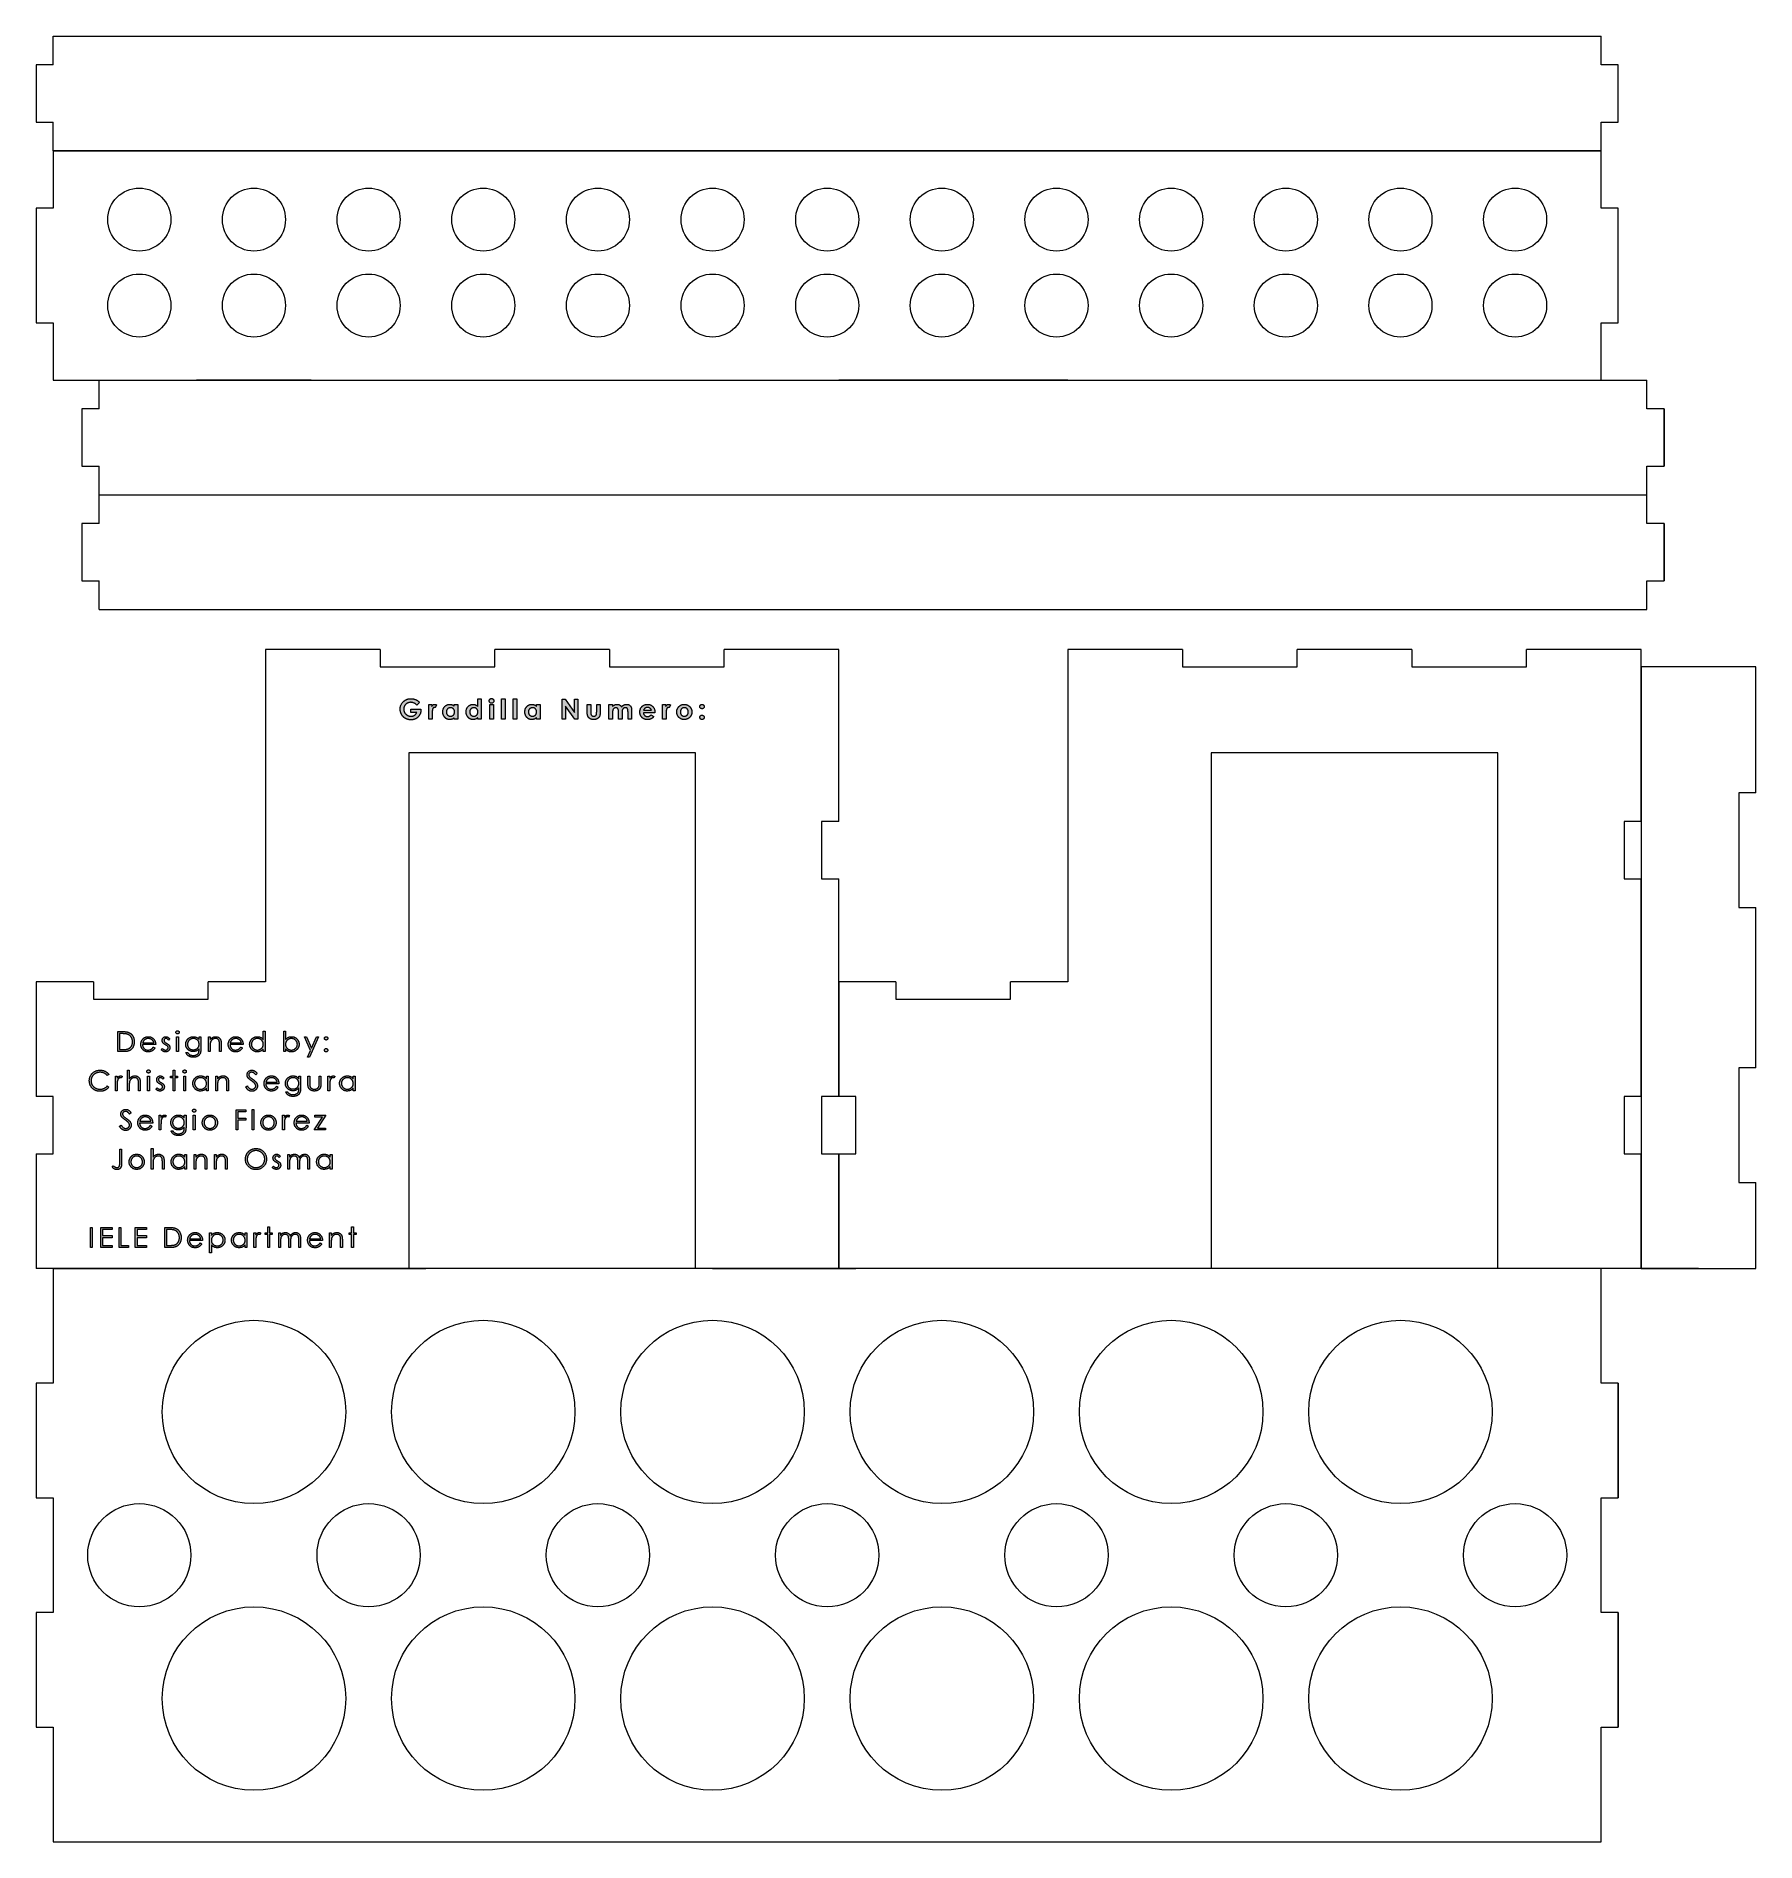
# Model space of a CAD drawing. Header units: millimetres. Extents: x 0 to 300, y 0 to 315.
import ezdxf

# ---------------------------------------------------------------- set-up
doc = ezdxf.new("R2010")
doc.units = ezdxf.units.MM

msp = doc.modelspace()

# ---------------------------------------------------------------- hatches: boundary and pattern name
at = {"lineweight": 9, "true_color": 0x000000}
h = msp.add_hatch(color=18, dxfattribs=at)
h.dxf.hatch_style = 1
edge = h.paths.add_edge_path()
edge.add_spline(control_points=[(65.4, 195.74), (65.44, 195.74), (65.52, 195.74), (65.64, 195.75), (65.76, 195.76), (65.87, 195.79), (65.98, 195.82), (66.09, 195.86), (66.19, 195.9), (66.29, 195.95), (66.38, 196.01), (66.47, 196.08), (66.55, 196.15), (66.63, 196.22), (66.7, 196.3), (66.77, 196.39), (66.84, 196.49), (66.9, 196.59), (66.96, 196.69), (67, 196.8), (67.05, 196.91), (67.08, 197.02), (67.11, 197.13), (67.12, 197.24), (67.14, 197.36), (67.14, 197.43), (67.14, 197.47)], knot_values=[0, 0, 0, 0, 0.045788, 0.089934, 0.133074, 0.175149, 0.216348, 0.257112, 0.297068, 0.336987, 0.376857, 0.416392, 0.456137, 0.496282, 0.537012, 0.578344, 0.620406, 0.663558, 0.706906, 0.749357, 0.791525, 0.833185, 0.874678, 0.916167, 0.958046, 1, 1, 1, 1], degree=3, periodic=0)
edge.add_line((67.14, 197.47), (67.13, 197.62))
edge.add_line((67.13, 197.62), (65.39, 197.62))
edge.add_line((65.39, 197.62), (65.39, 196.99))
edge.add_line((65.39, 196.99), (66.39, 196.99))
edge.add_spline(control_points=[(66.39, 196.99), (66.38, 196.97), (66.36, 196.91), (66.31, 196.84), (66.27, 196.77), (66.22, 196.71), (66.17, 196.65), (66.12, 196.6), (66.06, 196.56), (66, 196.52), (65.94, 196.48), (65.88, 196.45), (65.81, 196.42), (65.73, 196.4), (65.66, 196.38), (65.58, 196.37), (65.5, 196.36), (65.44, 196.36), (65.41, 196.36)], knot_values=[0, 0, 0, 0, 0.070329, 0.137724, 0.202445, 0.265235, 0.326319, 0.385716, 0.444172, 0.501708, 0.559036, 0.617536, 0.676578, 0.737206, 0.799445, 0.863853, 0.930651, 1, 1, 1, 1], degree=3, periodic=0)
edge.add_spline(control_points=[(65.41, 196.36), (65.37, 196.36), (65.28, 196.37), (65.15, 196.38), (65.03, 196.41), (64.91, 196.45), (64.8, 196.5), (64.69, 196.56), (64.59, 196.64), (64.5, 196.72), (64.41, 196.81), (64.34, 196.91), (64.27, 197.01), (64.22, 197.12), (64.18, 197.23), (64.15, 197.35), (64.13, 197.47), (64.13, 197.55), (64.13, 197.59)], knot_values=[0, 0, 0, 0, 0.067067, 0.132151, 0.195104, 0.257215, 0.318951, 0.380913, 0.443394, 0.507431, 0.571139, 0.633049, 0.693742, 0.753524, 0.813528, 0.874149, 0.936121, 1, 1, 1, 1], degree=3, periodic=0)
edge.add_spline(control_points=[(64.13, 197.59), (64.13, 197.63), (64.13, 197.71), (64.15, 197.83), (64.18, 197.95), (64.22, 198.05), (64.27, 198.16), (64.33, 198.26), (64.4, 198.35), (64.48, 198.44), (64.57, 198.52), (64.67, 198.59), (64.77, 198.65), (64.88, 198.7), (64.99, 198.74), (65.11, 198.77), (65.24, 198.78), (65.32, 198.79), (65.36, 198.79)], knot_values=[0, 0, 0, 0, 0.06389, 0.126137, 0.186542, 0.246869, 0.306747, 0.367518, 0.429288, 0.492875, 0.556781, 0.619507, 0.681157, 0.742872, 0.804811, 0.868071, 0.932812, 1, 1, 1, 1], degree=3, periodic=0)
edge.add_spline(control_points=[(65.36, 198.79), (65.41, 198.79), (65.51, 198.78), (65.65, 198.76), (65.79, 198.72), (65.93, 198.67), (66.06, 198.6), (66.18, 198.52), (66.3, 198.42), (66.38, 198.35), (66.41, 198.31)], knot_values=[0, 0, 0, 0, 0.12474, 0.246561, 0.367573, 0.488504, 0.610759, 0.736193, 0.865553, 1, 1, 1, 1], degree=3, periodic=0)
edge.add_line((66.41, 198.31), (66.89, 198.77))
edge.add_spline(control_points=[(66.89, 198.77), (66.86, 198.8), (66.81, 198.85), (66.73, 198.93), (66.65, 199), (66.57, 199.06), (66.49, 199.12), (66.4, 199.17), (66.32, 199.21), (66.26, 199.24), (66.23, 199.25)], knot_values=[0, 0, 0, 0, 0.140353, 0.275322, 0.405792, 0.5326, 0.654343, 0.772604, 0.888201, 1, 1, 1, 1], degree=3, periodic=0)
edge.add_spline(control_points=[(66.23, 199.25), (66.2, 199.26), (66.13, 199.29), (66.03, 199.32), (65.93, 199.35), (65.82, 199.37), (65.71, 199.39), (65.6, 199.41), (65.49, 199.41), (65.42, 199.41), (65.38, 199.41)], knot_values=[0, 0, 0, 0, 0.122699, 0.245779, 0.368768, 0.49255, 0.617625, 0.743386, 0.871024, 1, 1, 1, 1], degree=3, periodic=0)
edge.add_spline(control_points=[(65.38, 199.41), (65.34, 199.41), (65.27, 199.41), (65.17, 199.41), (65.06, 199.39), (64.96, 199.38), (64.87, 199.36), (64.77, 199.33), (64.68, 199.3), (64.59, 199.26), (64.5, 199.22), (64.42, 199.18), (64.33, 199.13), (64.25, 199.07), (64.18, 199.01), (64.1, 198.95), (64.03, 198.88), (63.99, 198.83), (63.96, 198.8)], knot_values=[0, 0, 0, 0, 0.06774, 0.133884, 0.198527, 0.262295, 0.324833, 0.386935, 0.448126, 0.508722, 0.569325, 0.629344, 0.690136, 0.750521, 0.811657, 0.873384, 0.936213, 1, 1, 1, 1], degree=3, periodic=0)
edge.add_spline(control_points=[(63.96, 198.8), (63.93, 198.76), (63.85, 198.67), (63.76, 198.54), (63.68, 198.39), (63.62, 198.24), (63.56, 198.09), (63.53, 197.93), (63.51, 197.76), (63.5, 197.65), (63.5, 197.59)], knot_values=[0, 0, 0, 0, 0.12863, 0.253563, 0.376741, 0.498576, 0.621098, 0.744758, 0.870744, 1, 1, 1, 1], degree=3, periodic=0)
edge.add_spline(control_points=[(63.5, 197.59), (63.5, 197.55), (63.51, 197.47), (63.52, 197.34), (63.54, 197.22), (63.56, 197.1), (63.6, 196.99), (63.64, 196.87), (63.69, 196.76), (63.75, 196.65), (63.82, 196.54), (63.88, 196.44), (63.96, 196.35), (64.04, 196.26), (64.13, 196.18), (64.22, 196.1), (64.32, 196.03), (64.43, 195.97), (64.53, 195.92), (64.65, 195.87), (64.76, 195.83), (64.88, 195.79), (65.01, 195.77), (65.13, 195.75), (65.26, 195.74), (65.35, 195.74), (65.4, 195.74)], knot_values=[0, 0, 0, 0, 0.042344, 0.084127, 0.125561, 0.166797, 0.207945, 0.249314, 0.291012, 0.333208, 0.375337, 0.416593, 0.457248, 0.497567, 0.537885, 0.578058, 0.618462, 0.659292, 0.700424, 0.74162, 0.78297, 0.824898, 0.867187, 0.910454, 0.954827, 1, 1, 1, 1], degree=3, periodic=0)
edge = h.paths.add_edge_path()
edge.add_spline(control_points=[(69.1, 196.99), (69.1, 197.03), (69.1, 197.11), (69.11, 197.23), (69.11, 197.33), (69.13, 197.43), (69.14, 197.52), (69.16, 197.59), (69.18, 197.65), (69.2, 197.7), (69.23, 197.75), (69.25, 197.79), (69.28, 197.82), (69.31, 197.84), (69.34, 197.86), (69.38, 197.88), (69.41, 197.89), (69.43, 197.89), (69.45, 197.89)], knot_values=[0, 0, 0, 0, 0.121686, 0.233487, 0.334818, 0.425869, 0.507309, 0.579076, 0.641315, 0.694583, 0.74202, 0.785924, 0.826402, 0.863619, 0.898859, 0.933088, 0.965985, 1, 1, 1, 1], degree=3, periodic=0)
edge.add_spline(control_points=[(69.45, 197.89), (69.46, 197.89), (69.49, 197.89), (69.53, 197.88), (69.58, 197.86), (69.61, 197.84), (69.63, 197.83)], knot_values=[0, 0, 0, 0, 0.19893, 0.429355, 0.696403, 1, 1, 1, 1], degree=3, periodic=0)
edge.add_line((69.63, 197.83), (69.82, 198.36))
edge.add_spline(control_points=[(69.82, 198.36), (69.8, 198.37), (69.76, 198.39), (69.69, 198.41), (69.63, 198.42), (69.59, 198.43), (69.57, 198.43)], knot_values=[0, 0, 0, 0, 0.268661, 0.525832, 0.767149, 1, 1, 1, 1], degree=3, periodic=0)
edge.add_spline(control_points=[(69.57, 198.43), (69.54, 198.43), (69.48, 198.42), (69.4, 198.41), (69.32, 198.38), (69.24, 198.34), (69.18, 198.29), (69.11, 198.22), (69.06, 198.15), (69.03, 198.1), (69.01, 198.07)], knot_values=[0, 0, 0, 0, 0.122281, 0.241939, 0.362207, 0.48357, 0.606795, 0.731578, 0.862667, 1, 1, 1, 1], degree=3, periodic=0)
edge.add_line((69.01, 198.07), (69.01, 198.38))
edge.add_line((69.01, 198.38), (68.48, 198.38))
edge.add_line((68.48, 198.38), (68.48, 195.83))
edge.add_line((68.48, 195.83), (69.1, 195.83))
edge.add_line((69.1, 195.83), (69.1, 196.86))
edge.add_line((69.1, 196.86), (69.1, 196.99))
edge = h.paths.add_edge_path()
edge.add_line((72.95, 195.83), (73.58, 195.83))
edge.add_line((73.58, 195.83), (73.58, 198.38))
edge.add_line((73.58, 198.38), (72.95, 198.38))
edge.add_line((72.95, 198.38), (72.95, 198.09))
edge.add_spline(control_points=[(72.95, 198.09), (72.92, 198.12), (72.87, 198.17), (72.77, 198.24), (72.68, 198.3), (72.58, 198.35), (72.47, 198.38), (72.37, 198.41), (72.26, 198.43), (72.18, 198.43), (72.14, 198.43)], knot_values=[0, 0, 0, 0, 0.131359, 0.257909, 0.38232, 0.504333, 0.626566, 0.748463, 0.872874, 1, 1, 1, 1], degree=3, periodic=0)
edge.add_spline(control_points=[(72.14, 198.43), (72.1, 198.43), (72.02, 198.42), (71.9, 198.41), (71.79, 198.38), (71.68, 198.34), (71.57, 198.28), (71.47, 198.22), (71.37, 198.14), (71.28, 198.06), (71.2, 197.96), (71.13, 197.86), (71.07, 197.75), (71.02, 197.63), (70.98, 197.51), (70.95, 197.38), (70.94, 197.24), (70.94, 197.15), (70.93, 197.1)], knot_values=[0, 0, 0, 0, 0.061588, 0.121654, 0.180156, 0.238336, 0.29696, 0.355918, 0.416626, 0.479418, 0.542624, 0.60517, 0.667747, 0.730402, 0.794526, 0.860691, 0.928982, 1, 1, 1, 1], degree=3, periodic=0)
edge.add_spline(control_points=[(70.93, 197.1), (70.94, 197.05), (70.94, 196.96), (70.95, 196.83), (70.98, 196.7), (71.02, 196.58), (71.07, 196.47), (71.14, 196.36), (71.21, 196.25), (71.3, 196.16), (71.39, 196.07), (71.49, 195.99), (71.59, 195.93), (71.69, 195.87), (71.81, 195.83), (71.92, 195.8), (72.04, 195.78), (72.12, 195.78), (72.16, 195.78)], knot_values=[0, 0, 0, 0, 0.068619, 0.135263, 0.19984, 0.262893, 0.325687, 0.388513, 0.451705, 0.5164, 0.580487, 0.642493, 0.702563, 0.761696, 0.820366, 0.878908, 0.93872, 1, 1, 1, 1], degree=3, periodic=0)
edge.add_spline(control_points=[(72.16, 195.78), (72.2, 195.78), (72.27, 195.78), (72.38, 195.8), (72.48, 195.82), (72.57, 195.85), (72.67, 195.9), (72.77, 195.96), (72.86, 196.02), (72.92, 196.08), (72.95, 196.1)], knot_values=[0, 0, 0, 0, 0.124743, 0.245629, 0.363824, 0.480281, 0.600013, 0.726056, 0.85885, 1, 1, 1, 1], degree=3, periodic=0)
edge.add_line((72.95, 196.1), (72.95, 195.83))
edge = h.paths.add_edge_path(flags=16)
edge.add_spline(control_points=[(73, 197.11), (73, 197.08), (73, 197.03), (72.99, 196.95), (72.97, 196.88), (72.95, 196.81), (72.92, 196.74), (72.88, 196.68), (72.84, 196.62), (72.79, 196.57), (72.74, 196.52), (72.68, 196.48), (72.62, 196.44), (72.56, 196.41), (72.5, 196.39), (72.43, 196.37), (72.35, 196.37), (72.3, 196.36), (72.28, 196.36)], knot_values=[0, 0, 0, 0, 0.069831, 0.137047, 0.201695, 0.264271, 0.32595, 0.387122, 0.447879, 0.510063, 0.571356, 0.6315, 0.690811, 0.750293, 0.81021, 0.871338, 0.934374, 1, 1, 1, 1], degree=3, periodic=0)
edge.add_spline(control_points=[(72.28, 196.36), (72.25, 196.36), (72.2, 196.37), (72.13, 196.38), (72.06, 196.39), (72, 196.42), (71.94, 196.44), (71.88, 196.48), (71.82, 196.52), (71.77, 196.57), (71.72, 196.63), (71.68, 196.68), (71.64, 196.75), (71.61, 196.81), (71.59, 196.88), (71.57, 196.95), (71.56, 197.03), (71.56, 197.08), (71.56, 197.11)], knot_values=[0, 0, 0, 0, 0.063842, 0.126371, 0.186916, 0.246277, 0.306046, 0.365729, 0.426829, 0.489582, 0.552829, 0.614539, 0.676009, 0.737736, 0.800539, 0.864635, 0.931304, 1, 1, 1, 1], degree=3, periodic=0)
edge.add_spline(control_points=[(71.56, 197.11), (71.56, 197.14), (71.56, 197.19), (71.57, 197.26), (71.59, 197.33), (71.61, 197.4), (71.64, 197.47), (71.68, 197.53), (71.72, 197.59), (71.76, 197.64), (71.82, 197.69), (71.87, 197.73), (71.93, 197.76), (71.99, 197.79), (72.06, 197.82), (72.13, 197.83), (72.2, 197.84), (72.25, 197.84), (72.27, 197.84)], knot_values=[0, 0, 0, 0, 0.068578, 0.135118, 0.199078, 0.261369, 0.322423, 0.383803, 0.444743, 0.507124, 0.569463, 0.630144, 0.690256, 0.749641, 0.810004, 0.871579, 0.934477, 1, 1, 1, 1], degree=3, periodic=0)
edge.add_spline(control_points=[(72.27, 197.84), (72.3, 197.84), (72.35, 197.84), (72.42, 197.83), (72.49, 197.82), (72.56, 197.8), (72.62, 197.77), (72.68, 197.73), (72.74, 197.69), (72.79, 197.64), (72.84, 197.59), (72.88, 197.53), (72.92, 197.47), (72.95, 197.41), (72.97, 197.34), (72.99, 197.27), (73, 197.19), (73, 197.14), (73, 197.11)], knot_values=[0, 0, 0, 0, 0.066741, 0.130267, 0.192461, 0.25303, 0.312974, 0.372746, 0.433484, 0.494845, 0.556615, 0.617354, 0.677956, 0.738452, 0.800937, 0.864904, 0.930837, 1, 1, 1, 1], degree=3, periodic=0)
edge = h.paths.add_edge_path()
edge.add_line((77.66, 199.41), (77.03, 199.41))
edge.add_line((77.03, 199.41), (77.03, 198.08))
edge.add_spline(control_points=[(77.03, 198.08), (77, 198.11), (76.94, 198.17), (76.85, 198.24), (76.75, 198.29), (76.65, 198.34), (76.55, 198.38), (76.44, 198.41), (76.33, 198.42), (76.25, 198.43), (76.22, 198.43)], knot_values=[0, 0, 0, 0, 0.132218, 0.259484, 0.384038, 0.506403, 0.628245, 0.749871, 0.873513, 1, 1, 1, 1], degree=3, periodic=0)
edge.add_spline(control_points=[(76.22, 198.43), (76.18, 198.43), (76.09, 198.42), (75.97, 198.41), (75.86, 198.38), (75.75, 198.34), (75.64, 198.28), (75.54, 198.22), (75.45, 198.14), (75.36, 198.06), (75.28, 197.96), (75.2, 197.86), (75.14, 197.75), (75.09, 197.63), (75.06, 197.51), (75.03, 197.38), (75.01, 197.24), (75.01, 197.15), (75.01, 197.1)], knot_values=[0, 0, 0, 0, 0.061588, 0.121654, 0.180156, 0.238336, 0.29696, 0.355918, 0.416626, 0.479418, 0.542624, 0.60517, 0.667747, 0.730402, 0.794526, 0.860691, 0.928982, 1, 1, 1, 1], degree=3, periodic=0)
edge.add_spline(control_points=[(75.01, 197.1), (75.01, 197.05), (75.01, 196.96), (75.03, 196.83), (75.06, 196.7), (75.1, 196.58), (75.15, 196.47), (75.21, 196.36), (75.29, 196.25), (75.37, 196.16), (75.46, 196.07), (75.56, 195.99), (75.66, 195.93), (75.77, 195.87), (75.88, 195.83), (75.99, 195.8), (76.11, 195.78), (76.19, 195.78), (76.24, 195.78)], knot_values=[0, 0, 0, 0, 0.068619, 0.135263, 0.19984, 0.262893, 0.325687, 0.388513, 0.451705, 0.5164, 0.580487, 0.642493, 0.702563, 0.761696, 0.820366, 0.878908, 0.93872, 1, 1, 1, 1], degree=3, periodic=0)
edge.add_spline(control_points=[(76.24, 195.78), (76.27, 195.78), (76.34, 195.78), (76.45, 195.8), (76.55, 195.82), (76.65, 195.85), (76.75, 195.9), (76.84, 195.96), (76.94, 196.02), (77, 196.08), (77.03, 196.1)], knot_values=[0, 0, 0, 0, 0.124743, 0.245629, 0.363824, 0.480281, 0.600013, 0.726056, 0.85885, 1, 1, 1, 1], degree=3, periodic=0)
edge.add_line((77.03, 196.1), (77.03, 195.83))
edge.add_line((77.03, 195.83), (77.66, 195.83))
edge.add_line((77.66, 195.83), (77.66, 199.41))
edge = h.paths.add_edge_path(flags=16)
edge.add_spline(control_points=[(77.07, 197.11), (77.07, 197.08), (77.07, 197.03), (77.06, 196.95), (77.05, 196.88), (77.02, 196.81), (76.99, 196.74), (76.96, 196.68), (76.92, 196.62), (76.87, 196.57), (76.82, 196.52), (76.76, 196.48), (76.7, 196.44), (76.64, 196.41), (76.57, 196.39), (76.5, 196.37), (76.43, 196.37), (76.38, 196.36), (76.35, 196.36)], knot_values=[0, 0, 0, 0, 0.069831, 0.137047, 0.201695, 0.264271, 0.32595, 0.387122, 0.447879, 0.510063, 0.571356, 0.6315, 0.690811, 0.750293, 0.81021, 0.871338, 0.934374, 1, 1, 1, 1], degree=3, periodic=0)
edge.add_spline(control_points=[(76.35, 196.36), (76.33, 196.36), (76.28, 196.37), (76.21, 196.38), (76.14, 196.39), (76.07, 196.42), (76.01, 196.44), (75.95, 196.48), (75.89, 196.52), (75.84, 196.57), (75.79, 196.63), (75.75, 196.68), (75.72, 196.75), (75.69, 196.81), (75.66, 196.88), (75.65, 196.95), (75.64, 197.03), (75.64, 197.08), (75.64, 197.11)], knot_values=[0, 0, 0, 0, 0.063842, 0.126371, 0.186916, 0.246277, 0.306046, 0.365729, 0.426829, 0.489582, 0.552829, 0.614539, 0.676009, 0.737736, 0.800539, 0.864635, 0.931304, 1, 1, 1, 1], degree=3, periodic=0)
edge.add_spline(control_points=[(75.64, 197.11), (75.64, 197.14), (75.64, 197.19), (75.65, 197.26), (75.66, 197.33), (75.69, 197.4), (75.71, 197.47), (75.75, 197.53), (75.79, 197.59), (75.84, 197.64), (75.89, 197.69), (75.95, 197.73), (76.01, 197.76), (76.07, 197.79), (76.13, 197.82), (76.2, 197.83), (76.27, 197.84), (76.32, 197.84), (76.35, 197.84)], knot_values=[0, 0, 0, 0, 0.068578, 0.135118, 0.199078, 0.261369, 0.322423, 0.383803, 0.444743, 0.507124, 0.569463, 0.630144, 0.690256, 0.749641, 0.810004, 0.871579, 0.934477, 1, 1, 1, 1], degree=3, periodic=0)
edge.add_spline(control_points=[(76.35, 197.84), (76.37, 197.84), (76.42, 197.84), (76.5, 197.83), (76.57, 197.82), (76.64, 197.8), (76.7, 197.77), (76.76, 197.73), (76.82, 197.69), (76.87, 197.64), (76.92, 197.59), (76.96, 197.53), (76.99, 197.47), (77.02, 197.41), (77.04, 197.34), (77.06, 197.27), (77.07, 197.19), (77.07, 197.14), (77.07, 197.11)], knot_values=[0, 0, 0, 0, 0.066741, 0.130267, 0.192461, 0.25303, 0.312974, 0.372746, 0.433484, 0.494845, 0.556615, 0.617354, 0.677956, 0.738452, 0.800937, 0.864904, 0.930837, 1, 1, 1, 1], degree=3, periodic=0)
edge = h.paths.add_edge_path()
edge.add_spline(control_points=[(79.85, 199.03), (79.84, 199.06), (79.84, 199.12), (79.82, 199.2), (79.78, 199.27), (79.73, 199.34), (79.67, 199.39), (79.6, 199.43), (79.52, 199.46), (79.47, 199.46), (79.44, 199.46)], knot_values=[0, 0, 0, 0, 0.131199, 0.2567, 0.38126, 0.509394, 0.636145, 0.757037, 0.876266, 1, 1, 1, 1], degree=3, periodic=0)
edge.add_spline(control_points=[(79.44, 199.46), (79.41, 199.46), (79.36, 199.46), (79.28, 199.43), (79.22, 199.39), (79.15, 199.34), (79.1, 199.27), (79.06, 199.2), (79.04, 199.12), (79.04, 199.07), (79.04, 199.04)], knot_values=[0, 0, 0, 0, 0.124419, 0.245024, 0.365629, 0.493477, 0.621063, 0.744973, 0.870173, 1, 1, 1, 1], degree=3, periodic=0)
edge.add_spline(control_points=[(79.04, 199.04), (79.04, 199.01), (79.04, 198.95), (79.07, 198.87), (79.1, 198.8), (79.16, 198.73), (79.22, 198.68), (79.29, 198.64), (79.36, 198.61), (79.42, 198.61), (79.45, 198.61)], knot_values=[0, 0, 0, 0, 0.132086, 0.25772, 0.382518, 0.510289, 0.636557, 0.757241, 0.876367, 1, 1, 1, 1], degree=3, periodic=0)
edge.add_spline(control_points=[(79.45, 198.61), (79.47, 198.61), (79.52, 198.61), (79.6, 198.64), (79.67, 198.68), (79.73, 198.73), (79.78, 198.79), (79.82, 198.87), (79.84, 198.95), (79.84, 199), (79.85, 199.03)], knot_values=[0, 0, 0, 0, 0.122992, 0.242225, 0.362623, 0.489296, 0.618045, 0.743531, 0.868379, 1, 1, 1, 1], degree=3, periodic=0)
h.paths.add_polyline_path([(79.13, 195.83), (79.76, 195.83), (79.76, 198.38), (79.13, 198.38)])
h.paths.add_polyline_path([(81.81, 199.41), (81.18, 199.41), (81.18, 195.83), (81.81, 195.83)])
h.paths.add_polyline_path([(83.87, 199.41), (83.24, 199.41), (83.24, 195.83), (83.87, 195.83)])
edge = h.paths.add_edge_path()
edge.add_line((87.9, 198.38), (87.27, 198.38))
edge.add_line((87.27, 198.38), (87.27, 198.09))
edge.add_spline(control_points=[(87.27, 198.09), (87.24, 198.12), (87.18, 198.17), (87.09, 198.24), (86.99, 198.3), (86.89, 198.35), (86.79, 198.38), (86.68, 198.41), (86.57, 198.43), (86.49, 198.43), (86.46, 198.43)], knot_values=[0, 0, 0, 0, 0.131359, 0.257909, 0.38232, 0.504333, 0.626566, 0.748463, 0.872874, 1, 1, 1, 1], degree=3, periodic=0)
edge.add_spline(control_points=[(86.46, 198.43), (86.41, 198.43), (86.33, 198.42), (86.21, 198.41), (86.1, 198.38), (85.99, 198.34), (85.88, 198.28), (85.78, 198.22), (85.69, 198.14), (85.6, 198.06), (85.52, 197.96), (85.44, 197.86), (85.38, 197.75), (85.33, 197.63), (85.3, 197.51), (85.27, 197.38), (85.25, 197.24), (85.25, 197.15), (85.25, 197.1)], knot_values=[0, 0, 0, 0, 0.061588, 0.121654, 0.180156, 0.238336, 0.29696, 0.355918, 0.416626, 0.479418, 0.542624, 0.60517, 0.667747, 0.730402, 0.794526, 0.860691, 0.928982, 1, 1, 1, 1], degree=3, periodic=0)
edge.add_spline(control_points=[(85.25, 197.1), (85.25, 197.05), (85.25, 196.96), (85.27, 196.83), (85.3, 196.7), (85.34, 196.58), (85.39, 196.47), (85.45, 196.36), (85.53, 196.25), (85.61, 196.16), (85.7, 196.07), (85.8, 195.99), (85.9, 195.93), (86.01, 195.87), (86.12, 195.83), (86.23, 195.8), (86.35, 195.78), (86.43, 195.78), (86.48, 195.78)], knot_values=[0, 0, 0, 0, 0.068619, 0.135263, 0.19984, 0.262893, 0.325687, 0.388513, 0.451705, 0.5164, 0.580487, 0.642493, 0.702563, 0.761696, 0.820366, 0.878908, 0.93872, 1, 1, 1, 1], degree=3, periodic=0)
edge.add_spline(control_points=[(86.48, 195.78), (86.51, 195.78), (86.58, 195.78), (86.69, 195.8), (86.79, 195.82), (86.89, 195.85), (86.99, 195.9), (87.08, 195.96), (87.18, 196.02), (87.24, 196.08), (87.27, 196.1)], knot_values=[0, 0, 0, 0, 0.124743, 0.245629, 0.363824, 0.480281, 0.600013, 0.726056, 0.85885, 1, 1, 1, 1], degree=3, periodic=0)
edge.add_line((87.27, 196.1), (87.27, 195.83))
edge.add_line((87.27, 195.83), (87.9, 195.83))
edge.add_line((87.9, 195.83), (87.9, 198.38))
edge = h.paths.add_edge_path(flags=16)
edge.add_spline(control_points=[(87.31, 197.11), (87.31, 197.08), (87.31, 197.03), (87.3, 196.95), (87.28, 196.88), (87.26, 196.81), (87.23, 196.74), (87.2, 196.68), (87.16, 196.62), (87.11, 196.57), (87.06, 196.52), (87, 196.48), (86.94, 196.44), (86.88, 196.41), (86.81, 196.39), (86.74, 196.37), (86.67, 196.37), (86.62, 196.36), (86.59, 196.36)], knot_values=[0, 0, 0, 0, 0.069831, 0.137047, 0.201695, 0.264271, 0.32595, 0.387122, 0.447879, 0.510063, 0.571356, 0.6315, 0.690811, 0.750293, 0.81021, 0.871338, 0.934374, 1, 1, 1, 1], degree=3, periodic=0)
edge.add_spline(control_points=[(86.59, 196.36), (86.57, 196.36), (86.52, 196.37), (86.45, 196.38), (86.38, 196.39), (86.31, 196.42), (86.25, 196.44), (86.19, 196.48), (86.13, 196.52), (86.08, 196.57), (86.03, 196.63), (85.99, 196.68), (85.96, 196.75), (85.93, 196.81), (85.9, 196.88), (85.89, 196.95), (85.88, 197.03), (85.88, 197.08), (85.88, 197.11)], knot_values=[0, 0, 0, 0, 0.063842, 0.126371, 0.186916, 0.246277, 0.306046, 0.365729, 0.426829, 0.489582, 0.552829, 0.614539, 0.676009, 0.737736, 0.800539, 0.864635, 0.931304, 1, 1, 1, 1], degree=3, periodic=0)
edge.add_spline(control_points=[(85.88, 197.11), (85.88, 197.14), (85.88, 197.19), (85.89, 197.26), (85.9, 197.33), (85.93, 197.4), (85.95, 197.47), (85.99, 197.53), (86.03, 197.59), (86.08, 197.64), (86.13, 197.69), (86.19, 197.73), (86.24, 197.76), (86.31, 197.79), (86.37, 197.82), (86.44, 197.83), (86.51, 197.84), (86.56, 197.84), (86.59, 197.84)], knot_values=[0, 0, 0, 0, 0.068578, 0.135118, 0.199078, 0.261369, 0.322423, 0.383803, 0.444743, 0.507124, 0.569463, 0.630144, 0.690256, 0.749641, 0.810004, 0.871579, 0.934477, 1, 1, 1, 1], degree=3, periodic=0)
edge.add_spline(control_points=[(86.59, 197.84), (86.61, 197.84), (86.66, 197.84), (86.74, 197.83), (86.81, 197.82), (86.87, 197.8), (86.94, 197.77), (87, 197.73), (87.06, 197.69), (87.11, 197.64), (87.16, 197.59), (87.2, 197.53), (87.23, 197.47), (87.26, 197.41), (87.28, 197.34), (87.3, 197.27), (87.31, 197.19), (87.31, 197.14), (87.31, 197.11)], knot_values=[0, 0, 0, 0, 0.066741, 0.130267, 0.192461, 0.25303, 0.312974, 0.372746, 0.433484, 0.494845, 0.556615, 0.617354, 0.677956, 0.738452, 0.800937, 0.864904, 0.930837, 1, 1, 1, 1], degree=3, periodic=0)
h.paths.add_polyline_path([(93.95, 195.83), (94.52, 195.83), (94.52, 199.33), (93.89, 199.33), (93.89, 197.02), (92.3, 199.33), (91.74, 199.33), (91.74, 195.83), (92.36, 195.83), (92.36, 198.12)])
edge = h.paths.add_edge_path()
edge.add_spline(control_points=[(97.74, 196.66), (97.73, 196.64), (97.71, 196.59), (97.67, 196.53), (97.62, 196.48), (97.56, 196.44), (97.5, 196.4), (97.43, 196.38), (97.35, 196.37), (97.3, 196.36), (97.27, 196.36)], knot_values=[0, 0, 0, 0, 0.128348, 0.249832, 0.36913, 0.486952, 0.606903, 0.730604, 0.860391, 1, 1, 1, 1], degree=3, periodic=0)
edge.add_spline(control_points=[(97.27, 196.36), (97.24, 196.36), (97.19, 196.37), (97.11, 196.38), (97.04, 196.4), (96.98, 196.44), (96.92, 196.48), (96.87, 196.53), (96.84, 196.59), (96.81, 196.65), (96.79, 196.7), (96.78, 196.74), (96.77, 196.79), (96.77, 196.85), (96.76, 196.92), (96.76, 196.99), (96.75, 197.07), (96.75, 197.13), (96.75, 197.16)], knot_values=[0, 0, 0, 0, 0.076763, 0.147612, 0.215628, 0.280743, 0.344508, 0.407841, 0.471423, 0.538258, 0.575524, 0.617853, 0.666235, 0.720789, 0.78154, 0.847979, 0.920791, 1, 1, 1, 1], degree=3, periodic=0)
edge.add_line((96.75, 197.16), (96.75, 198.38))
edge.add_line((96.75, 198.38), (96.12, 198.38))
edge.add_line((96.12, 198.38), (96.12, 197.33))
edge.add_spline(control_points=[(96.12, 197.33), (96.13, 197.28), (96.13, 197.18), (96.13, 197.05), (96.13, 196.93), (96.14, 196.82), (96.15, 196.72), (96.17, 196.63), (96.18, 196.55), (96.2, 196.51), (96.2, 196.49)], knot_values=[0, 0, 0, 0, 0.173339, 0.331796, 0.477081, 0.608493, 0.72618, 0.830916, 0.921511, 1, 1, 1, 1], degree=3, periodic=0)
edge.add_spline(control_points=[(96.2, 196.49), (96.21, 196.46), (96.23, 196.41), (96.26, 196.33), (96.3, 196.26), (96.35, 196.19), (96.4, 196.13), (96.45, 196.07), (96.51, 196.01), (96.57, 195.97), (96.64, 195.92), (96.72, 195.88), (96.8, 195.85), (96.88, 195.83), (96.97, 195.8), (97.06, 195.79), (97.16, 195.78), (97.23, 195.78), (97.27, 195.78)], knot_values=[0, 0, 0, 0, 0.062658, 0.123354, 0.182453, 0.240771, 0.298679, 0.355836, 0.413369, 0.471679, 0.530576, 0.590544, 0.652508, 0.716286, 0.782563, 0.851876, 0.924297, 1, 1, 1, 1], degree=3, periodic=0)
edge.add_spline(control_points=[(97.27, 195.78), (97.3, 195.78), (97.36, 195.78), (97.45, 195.79), (97.54, 195.8), (97.63, 195.82), (97.71, 195.84), (97.78, 195.87), (97.85, 195.9), (97.92, 195.94), (97.98, 195.98), (98.04, 196.03), (98.09, 196.08), (98.14, 196.13), (98.19, 196.19), (98.23, 196.26), (98.27, 196.33), (98.29, 196.37), (98.31, 196.4)], knot_values=[0, 0, 0, 0, 0.07516, 0.146685, 0.215438, 0.28217, 0.345584, 0.407585, 0.468232, 0.52698, 0.585415, 0.643146, 0.70091, 0.758699, 0.817621, 0.876962, 0.937668, 1, 1, 1, 1], degree=3, periodic=0)
edge.add_spline(control_points=[(98.31, 196.4), (98.31, 196.42), (98.33, 196.47), (98.35, 196.55), (98.37, 196.64), (98.39, 196.75), (98.4, 196.87), (98.41, 197.01), (98.41, 197.15), (98.41, 197.25), (98.41, 197.31)], knot_values=[0, 0, 0, 0, 0.078734, 0.16937, 0.274136, 0.391763, 0.522458, 0.667331, 0.826491, 1, 1, 1, 1], degree=3, periodic=0)
edge.add_line((98.41, 197.31), (98.41, 198.38))
edge.add_line((98.41, 198.38), (97.79, 198.38))
edge.add_line((97.79, 198.38), (97.79, 197.05))
edge.add_spline(control_points=[(97.79, 197.13), (97.79, 197.11), (97.78, 197.05), (97.78, 196.97), (97.78, 196.9), (97.78, 196.84), (97.77, 196.78), (97.76, 196.74), (97.75, 196.7), (97.75, 196.67), (97.74, 196.66)], knot_values=[0, 0, 0, 0, 0.181827, 0.347447, 0.495454, 0.628789, 0.744855, 0.845222, 0.929882, 1, 1, 1, 1], degree=3, periodic=0)
edge = h.paths.add_edge_path()
edge.add_spline(control_points=[(100.56, 196.95), (100.56, 196.98), (100.56, 197.04), (100.56, 197.12), (100.57, 197.2), (100.57, 197.27), (100.58, 197.33), (100.59, 197.39), (100.61, 197.44), (100.63, 197.5), (100.66, 197.57), (100.71, 197.64), (100.76, 197.7), (100.83, 197.75), (100.89, 197.79), (100.97, 197.82), (101.05, 197.84), (101.1, 197.84), (101.13, 197.84)], knot_values=[0, 0, 0, 0, 0.073708, 0.142211, 0.206103, 0.264371, 0.318143, 0.367588, 0.411864, 0.452006, 0.525795, 0.596372, 0.664722, 0.73288, 0.800295, 0.866448, 0.932567, 1, 1, 1, 1], degree=3, periodic=0)
edge.add_spline(control_points=[(101.13, 197.84), (101.15, 197.84), (101.2, 197.84), (101.27, 197.83), (101.33, 197.8), (101.38, 197.77), (101.43, 197.73), (101.48, 197.68), (101.51, 197.61), (101.53, 197.55), (101.55, 197.5), (101.56, 197.45), (101.57, 197.4), (101.58, 197.34), (101.58, 197.28), (101.59, 197.21), (101.59, 197.13), (101.59, 197.08), (101.59, 197.05)], knot_values=[0, 0, 0, 0, 0.068621, 0.132987, 0.19568, 0.256458, 0.318337, 0.382704, 0.450969, 0.525006, 0.565766, 0.611848, 0.662936, 0.719713, 0.781695, 0.848933, 0.92147, 1, 1, 1, 1], degree=3, periodic=0)
edge.add_line((101.59, 197.05), (101.59, 195.83))
edge.add_line((101.59, 195.83), (102.22, 195.83))
edge.add_line((102.22, 195.83), (102.22, 197.04))
edge.add_spline(control_points=[(102.22, 196.97), (102.22, 197), (102.22, 197.05), (102.22, 197.13), (102.23, 197.21), (102.23, 197.28), (102.24, 197.34), (102.25, 197.4), (102.27, 197.45), (102.29, 197.51), (102.32, 197.57), (102.37, 197.64), (102.42, 197.7), (102.49, 197.75), (102.56, 197.79), (102.63, 197.82), (102.71, 197.84), (102.77, 197.84), (102.8, 197.84)], knot_values=[0, 0, 0, 0, 0.073401, 0.141579, 0.205129, 0.263035, 0.316431, 0.364337, 0.408216, 0.4474, 0.519882, 0.58926, 0.6574, 0.725537, 0.793927, 0.861423, 0.92938, 1, 1, 1, 1], degree=3, periodic=0)
edge.add_spline(control_points=[(102.8, 197.84), (102.82, 197.84), (102.85, 197.84), (102.9, 197.84), (102.95, 197.82), (103, 197.81), (103.04, 197.79), (103.07, 197.76), (103.11, 197.73), (103.14, 197.69), (103.17, 197.65), (103.19, 197.6), (103.21, 197.54), (103.22, 197.47), (103.24, 197.39), (103.24, 197.3), (103.25, 197.21), (103.25, 197.14), (103.25, 197.11)], knot_values=[0, 0, 0, 0, 0.055384, 0.107763, 0.157495, 0.205748, 0.251785, 0.298056, 0.344257, 0.391588, 0.441979, 0.49882, 0.562317, 0.63374, 0.712713, 0.799765, 0.895679, 1, 1, 1, 1], degree=3, periodic=0)
edge.add_line((103.25, 197.11), (103.25, 195.83))
edge.add_line((103.25, 195.83), (103.88, 195.83))
edge.add_line((103.88, 195.83), (103.88, 197.31))
edge.add_spline(control_points=[(103.88, 197.31), (103.88, 197.35), (103.88, 197.42), (103.87, 197.52), (103.87, 197.62), (103.86, 197.7), (103.84, 197.78), (103.83, 197.85), (103.81, 197.92), (103.78, 197.99), (103.74, 198.07), (103.67, 198.16), (103.58, 198.24), (103.49, 198.3), (103.38, 198.36), (103.26, 198.4), (103.13, 198.42), (103.04, 198.43), (103, 198.43)], knot_values=[0, 0, 0, 0, 0.067458, 0.130237, 0.188396, 0.241632, 0.290368, 0.334872, 0.374707, 0.410768, 0.478454, 0.546092, 0.615693, 0.688271, 0.763014, 0.839096, 0.917376, 1, 1, 1, 1], degree=3, periodic=0)
edge.add_spline(control_points=[(103, 198.43), (102.96, 198.43), (102.87, 198.42), (102.74, 198.4), (102.62, 198.36), (102.51, 198.31), (102.4, 198.25), (102.3, 198.17), (102.21, 198.08), (102.15, 198.01), (102.13, 197.97)], knot_values=[0, 0, 0, 0, 0.127436, 0.251722, 0.374656, 0.498095, 0.620823, 0.744555, 0.869851, 1, 1, 1, 1], degree=3, periodic=0)
edge.add_spline(control_points=[(102.13, 197.97), (102.11, 198.01), (102.07, 198.08), (101.99, 198.17), (101.91, 198.25), (101.81, 198.31), (101.71, 198.37), (101.61, 198.4), (101.49, 198.42), (101.41, 198.43), (101.37, 198.43)], knot_values=[0, 0, 0, 0, 0.133039, 0.25938, 0.382931, 0.505199, 0.626586, 0.748045, 0.872004, 1, 1, 1, 1], degree=3, periodic=0)
edge.add_spline(control_points=[(101.37, 198.43), (101.33, 198.43), (101.26, 198.42), (101.14, 198.41), (101.03, 198.38), (100.93, 198.34), (100.83, 198.29), (100.73, 198.23), (100.64, 198.16), (100.59, 198.11), (100.56, 198.08)], knot_values=[0, 0, 0, 0, 0.129777, 0.255285, 0.377884, 0.499449, 0.620886, 0.743664, 0.869809, 1, 1, 1, 1], degree=3, periodic=0)
edge.add_line((100.56, 198.08), (100.56, 198.38))
edge.add_line((100.56, 198.38), (99.93, 198.38))
edge.add_line((99.93, 198.38), (99.93, 195.83))
edge.add_line((99.93, 195.83), (100.56, 195.83))
edge.add_line((100.56, 195.83), (100.56, 197.03))
edge = h.paths.add_edge_path()
edge.add_line((107.95, 196.95), (107.95, 197.07))
edge.add_spline(control_points=[(107.95, 197.07), (107.95, 197.12), (107.95, 197.21), (107.93, 197.36), (107.9, 197.49), (107.86, 197.62), (107.81, 197.74), (107.74, 197.85), (107.67, 197.96), (107.58, 198.05), (107.48, 198.14), (107.38, 198.22), (107.27, 198.28), (107.15, 198.34), (107.03, 198.38), (106.89, 198.41), (106.75, 198.42), (106.66, 198.43), (106.61, 198.43)], knot_values=[0, 0, 0, 0, 0.069779, 0.136425, 0.200467, 0.262399, 0.323242, 0.383381, 0.443344, 0.504257, 0.564928, 0.62482, 0.684232, 0.744018, 0.80502, 0.867471, 0.9325, 1, 1, 1, 1], degree=3, periodic=0)
edge.add_spline(control_points=[(106.61, 198.43), (106.57, 198.43), (106.48, 198.42), (106.34, 198.41), (106.22, 198.38), (106.1, 198.33), (105.98, 198.28), (105.87, 198.22), (105.77, 198.14), (105.68, 198.05), (105.59, 197.95), (105.51, 197.85), (105.45, 197.74), (105.4, 197.62), (105.36, 197.49), (105.33, 197.36), (105.31, 197.23), (105.31, 197.14), (105.31, 197.09)], knot_values=[0, 0, 0, 0, 0.065775, 0.129413, 0.191064, 0.251513, 0.311817, 0.37214, 0.433371, 0.49601, 0.558719, 0.620424, 0.681271, 0.742519, 0.804337, 0.867294, 0.932549, 1, 1, 1, 1], degree=3, periodic=0)
edge.add_spline(control_points=[(105.31, 197.09), (105.31, 197.04), (105.31, 196.95), (105.33, 196.82), (105.36, 196.69), (105.4, 196.57), (105.45, 196.46), (105.51, 196.35), (105.59, 196.25), (105.68, 196.15), (105.77, 196.06), (105.88, 195.99), (105.99, 195.92), (106.1, 195.87), (106.23, 195.83), (106.36, 195.8), (106.5, 195.78), (106.59, 195.78), (106.64, 195.78)], knot_values=[0, 0, 0, 0, 0.06563, 0.129082, 0.190922, 0.251334, 0.310921, 0.371056, 0.431815, 0.493637, 0.555685, 0.616983, 0.677864, 0.738808, 0.801124, 0.864921, 0.931027, 1, 1, 1, 1], degree=3, periodic=0)
edge.add_spline(control_points=[(106.64, 195.78), (106.67, 195.78), (106.73, 195.78), (106.82, 195.79), (106.91, 195.8), (106.99, 195.81), (107.08, 195.83), (107.15, 195.86), (107.23, 195.88), (107.3, 195.91), (107.37, 195.95), (107.43, 195.99), (107.5, 196.04), (107.56, 196.09), (107.61, 196.14), (107.67, 196.2), (107.72, 196.27), (107.76, 196.31), (107.77, 196.33)], knot_values=[0, 0, 0, 0, 0.071298, 0.140086, 0.206528, 0.271331, 0.334168, 0.395414, 0.455495, 0.514313, 0.572858, 0.631613, 0.690669, 0.749992, 0.81058, 0.872672, 0.93574, 1, 1, 1, 1], degree=3, periodic=0)
edge.add_line((107.77, 196.33), (107.25, 196.58))
edge.add_spline(control_points=[(107.25, 196.58), (107.23, 196.56), (107.19, 196.52), (107.12, 196.47), (107.05, 196.42), (106.97, 196.38), (106.9, 196.35), (106.82, 196.33), (106.73, 196.32), (106.68, 196.32), (106.65, 196.32)], knot_values=[0, 0, 0, 0, 0.132664, 0.260209, 0.38382, 0.505719, 0.627751, 0.74866, 0.872371, 1, 1, 1, 1], degree=3, periodic=0)
edge.add_spline(control_points=[(106.65, 196.32), (106.62, 196.32), (106.58, 196.32), (106.51, 196.33), (106.44, 196.34), (106.38, 196.36), (106.32, 196.38), (106.27, 196.41), (106.21, 196.45), (106.17, 196.49), (106.12, 196.53), (106.08, 196.58), (106.04, 196.63), (106.01, 196.69), (105.99, 196.75), (105.96, 196.81), (105.95, 196.88), (105.94, 196.92), (105.93, 196.95)], knot_values=[0, 0, 0, 0, 0.0684, 0.133814, 0.197418, 0.259097, 0.319198, 0.378839, 0.438309, 0.498798, 0.558974, 0.619374, 0.679595, 0.740187, 0.801965, 0.86597, 0.931794, 1, 1, 1, 1], degree=3, periodic=0)
edge.add_line((105.93, 196.95), (107.95, 196.95))
edge = h.paths.add_edge_path(flags=16)
edge.add_line((105.98, 197.44), (107.33, 197.44))
edge.add_spline(control_points=[(107.32, 197.44), (107.31, 197.47), (107.29, 197.54), (107.24, 197.62), (107.17, 197.7), (107.08, 197.77), (106.99, 197.82), (106.89, 197.86), (106.78, 197.89), (106.7, 197.89), (106.66, 197.89)], knot_values=[0, 0, 0, 0, 0.11928, 0.237159, 0.356489, 0.480961, 0.607829, 0.735017, 0.864689, 1, 1, 1, 1], degree=3, periodic=0)
edge.add_spline(control_points=[(106.66, 197.89), (106.62, 197.89), (106.54, 197.89), (106.42, 197.86), (106.31, 197.81), (106.24, 197.77), (106.21, 197.75)], knot_values=[0, 0, 0, 0, 0.261049, 0.510296, 0.754558, 1, 1, 1, 1], degree=3, periodic=0)
edge.add_spline(control_points=[(106.21, 197.75), (106.19, 197.73), (106.14, 197.7), (106.08, 197.63), (106.03, 197.54), (106, 197.48), (105.98, 197.44)], knot_values=[0, 0, 0, 0, 0.205398, 0.437897, 0.702016, 1, 1, 1, 1], degree=3, periodic=0)
edge = h.paths.add_edge_path()
edge.add_line((109.29, 195.83), (109.92, 195.83))
edge.add_line((109.92, 195.83), (109.92, 196.86))
edge.add_line((109.92, 196.86), (109.92, 196.99))
edge.add_spline(control_points=[(109.92, 196.99), (109.92, 197.03), (109.92, 197.11), (109.92, 197.23), (109.93, 197.33), (109.94, 197.43), (109.95, 197.52), (109.97, 197.59), (109.99, 197.65), (110.01, 197.7), (110.04, 197.75), (110.07, 197.79), (110.1, 197.82), (110.13, 197.84), (110.16, 197.86), (110.19, 197.88), (110.23, 197.89), (110.25, 197.89), (110.26, 197.89)], knot_values=[0, 0, 0, 0, 0.121686, 0.233487, 0.334818, 0.425869, 0.507309, 0.579076, 0.641315, 0.694583, 0.74202, 0.785924, 0.826402, 0.863619, 0.898859, 0.933088, 0.965985, 1, 1, 1, 1], degree=3, periodic=0)
edge.add_spline(control_points=[(110.26, 197.89), (110.27, 197.89), (110.3, 197.89), (110.34, 197.88), (110.39, 197.86), (110.42, 197.84), (110.44, 197.83)], knot_values=[0, 0, 0, 0, 0.19893, 0.429355, 0.696403, 1, 1, 1, 1], degree=3, periodic=0)
edge.add_line((110.44, 197.83), (110.64, 198.36))
edge.add_spline(control_points=[(110.64, 198.36), (110.61, 198.37), (110.57, 198.39), (110.51, 198.41), (110.44, 198.42), (110.4, 198.43), (110.38, 198.43)], knot_values=[0, 0, 0, 0, 0.268661, 0.525832, 0.767149, 1, 1, 1, 1], degree=3, periodic=0)
edge.add_spline(control_points=[(110.38, 198.43), (110.35, 198.43), (110.3, 198.42), (110.21, 198.41), (110.13, 198.38), (110.06, 198.34), (109.99, 198.29), (109.93, 198.22), (109.87, 198.15), (109.84, 198.1), (109.83, 198.07)], knot_values=[0, 0, 0, 0, 0.122281, 0.241939, 0.362207, 0.48357, 0.606795, 0.731578, 0.862667, 1, 1, 1, 1], degree=3, periodic=0)
edge.add_line((109.83, 198.07), (109.83, 198.38))
edge.add_line((109.83, 198.38), (109.29, 198.38))
edge.add_line((109.29, 198.38), (109.29, 195.83))
edge = h.paths.add_edge_path()
edge.add_spline(control_points=[(113.06, 195.78), (113.09, 195.78), (113.15, 195.78), (113.24, 195.79), (113.33, 195.8), (113.41, 195.82), (113.5, 195.85), (113.58, 195.88), (113.66, 195.91), (113.74, 195.95), (113.81, 196), (113.88, 196.05), (113.95, 196.1), (114.01, 196.16), (114.07, 196.23), (114.12, 196.29), (114.17, 196.36), (114.22, 196.44), (114.26, 196.52), (114.3, 196.6), (114.33, 196.68), (114.35, 196.76), (114.37, 196.85), (114.39, 196.93), (114.4, 197.02), (114.4, 197.08), (114.4, 197.11)], knot_values=[0, 0, 0, 0, 0.043505, 0.086175, 0.128468, 0.170264, 0.211755, 0.253136, 0.294606, 0.336498, 0.37809, 0.41958, 0.460484, 0.501191, 0.542143, 0.583259, 0.625022, 0.667074, 0.709418, 0.75133, 0.792398, 0.833665, 0.874808, 0.916161, 0.957832, 1, 1, 1, 1], degree=3, periodic=0)
edge.add_spline(control_points=[(114.4, 197.11), (114.4, 197.14), (114.4, 197.19), (114.39, 197.28), (114.37, 197.36), (114.35, 197.45), (114.33, 197.53), (114.3, 197.61), (114.26, 197.69), (114.22, 197.77), (114.17, 197.84), (114.12, 197.91), (114.07, 197.98), (114.01, 198.04), (113.95, 198.1), (113.88, 198.15), (113.81, 198.2), (113.73, 198.25), (113.65, 198.29), (113.57, 198.33), (113.49, 198.36), (113.4, 198.38), (113.32, 198.4), (113.23, 198.42), (113.15, 198.43), (113.09, 198.43), (113.06, 198.43)], knot_values=[0, 0, 0, 0, 0.041928, 0.08336, 0.124423, 0.165408, 0.206029, 0.247309, 0.288568, 0.330415, 0.372278, 0.413862, 0.454812, 0.496086, 0.537378, 0.579107, 0.621239, 0.663959, 0.706852, 0.749027, 0.790934, 0.832294, 0.873858, 0.915636, 0.957401, 1, 1, 1, 1], degree=3, periodic=0)
edge.add_spline(control_points=[(113.06, 198.43), (113.02, 198.43), (112.94, 198.42), (112.82, 198.41), (112.7, 198.38), (112.59, 198.34), (112.48, 198.3), (112.38, 198.24), (112.28, 198.17), (112.22, 198.11), (112.18, 198.08)], knot_values=[0, 0, 0, 0, 0.12631, 0.250703, 0.372773, 0.495009, 0.61742, 0.741536, 0.868986, 1, 1, 1, 1], degree=3, periodic=0)
edge.add_spline(control_points=[(112.18, 198.08), (112.15, 198.05), (112.08, 197.99), (111.99, 197.88), (111.92, 197.76), (111.86, 197.64), (111.81, 197.52), (111.77, 197.38), (111.75, 197.24), (111.75, 197.15), (111.75, 197.1)], knot_values=[0, 0, 0, 0, 0.129741, 0.255145, 0.377633, 0.499022, 0.620763, 0.743526, 0.869511, 1, 1, 1, 1], degree=3, periodic=0)
edge.add_spline(control_points=[(111.75, 197.1), (111.75, 197.06), (111.75, 196.97), (111.77, 196.84), (111.8, 196.71), (111.84, 196.59), (111.9, 196.48), (111.96, 196.37), (112.04, 196.26), (112.13, 196.16), (112.23, 196.07), (112.33, 196), (112.44, 195.93), (112.56, 195.87), (112.68, 195.83), (112.8, 195.8), (112.93, 195.78), (113.02, 195.78), (113.06, 195.78)], knot_values=[0, 0, 0, 0, 0.065389, 0.128569, 0.190543, 0.251875, 0.312886, 0.374526, 0.437407, 0.501857, 0.566534, 0.628875, 0.690401, 0.751106, 0.811799, 0.873116, 0.935625, 1, 1, 1, 1], degree=3, periodic=0)
edge = h.paths.add_edge_path(flags=16)
edge.add_spline(control_points=[(113.77, 197.11), (113.77, 197.08), (113.77, 197.03), (113.76, 196.95), (113.74, 196.88), (113.72, 196.81), (113.69, 196.74), (113.66, 196.68), (113.62, 196.62), (113.57, 196.57), (113.52, 196.52), (113.46, 196.48), (113.41, 196.44), (113.34, 196.41), (113.28, 196.39), (113.21, 196.38), (113.14, 196.37), (113.09, 196.36), (113.07, 196.36)], knot_values=[0, 0, 0, 0, 0.069959, 0.137357, 0.201951, 0.26499, 0.327078, 0.388851, 0.45045, 0.513048, 0.575076, 0.635428, 0.694652, 0.753901, 0.813061, 0.873603, 0.935531, 1, 1, 1, 1], degree=3, periodic=0)
edge.add_spline(control_points=[(113.07, 196.36), (113.05, 196.36), (113, 196.37), (112.93, 196.37), (112.86, 196.39), (112.8, 196.41), (112.73, 196.44), (112.68, 196.48), (112.62, 196.52), (112.57, 196.57), (112.53, 196.62), (112.49, 196.68), (112.45, 196.74), (112.43, 196.81), (112.4, 196.88), (112.39, 196.95), (112.38, 197.03), (112.38, 197.08), (112.38, 197.11)], knot_values=[0, 0, 0, 0, 0.064626, 0.126623, 0.186715, 0.246019, 0.304593, 0.363961, 0.423598, 0.484908, 0.54639, 0.607787, 0.669413, 0.731413, 0.795191, 0.860544, 0.928642, 1, 1, 1, 1], degree=3, periodic=0)
edge.add_spline(control_points=[(112.38, 197.11), (112.38, 197.13), (112.38, 197.19), (112.39, 197.26), (112.4, 197.33), (112.43, 197.4), (112.45, 197.47), (112.49, 197.53), (112.53, 197.58), (112.57, 197.64), (112.63, 197.69), (112.68, 197.73), (112.74, 197.76), (112.8, 197.79), (112.86, 197.82), (112.93, 197.83), (113, 197.84), (113.05, 197.84), (113.07, 197.84)], knot_values=[0, 0, 0, 0, 0.069335, 0.13671, 0.201265, 0.264266, 0.326086, 0.387321, 0.449105, 0.511378, 0.573523, 0.634297, 0.693715, 0.753482, 0.812577, 0.873197, 0.935584, 1, 1, 1, 1], degree=3, periodic=0)
edge.add_spline(control_points=[(113.07, 197.84), (113.1, 197.84), (113.15, 197.84), (113.22, 197.83), (113.28, 197.82), (113.35, 197.79), (113.41, 197.77), (113.47, 197.73), (113.52, 197.69), (113.57, 197.64), (113.62, 197.59), (113.66, 197.53), (113.69, 197.47), (113.72, 197.4), (113.74, 197.34), (113.76, 197.26), (113.77, 197.19), (113.77, 197.13), (113.77, 197.11)], knot_values=[0, 0, 0, 0, 0.065346, 0.128665, 0.189454, 0.249436, 0.308661, 0.367803, 0.427914, 0.488899, 0.550883, 0.611875, 0.673062, 0.734594, 0.797302, 0.86216, 0.929757, 1, 1, 1, 1], degree=3, periodic=0)
edge = h.paths.add_edge_path()
edge.add_spline(control_points=[(116.16, 198.43), (116.13, 198.43), (116.08, 198.42), (116.01, 198.4), (115.95, 198.37), (115.89, 198.32), (115.84, 198.26), (115.8, 198.19), (115.78, 198.12), (115.78, 198.07), (115.78, 198.04)], knot_values=[0, 0, 0, 0, 0.126667, 0.249714, 0.371998, 0.499695, 0.627392, 0.749123, 0.87217, 1, 1, 1, 1], degree=3, periodic=0)
edge.add_spline(control_points=[(115.78, 198.04), (115.78, 198.02), (115.78, 197.97), (115.8, 197.9), (115.84, 197.83), (115.89, 197.77), (115.95, 197.73), (116.01, 197.69), (116.08, 197.67), (116.13, 197.67), (116.16, 197.66)], knot_values=[0, 0, 0, 0, 0.128255, 0.250587, 0.372723, 0.499947, 0.627321, 0.749457, 0.872912, 1, 1, 1, 1], degree=3, periodic=0)
edge.add_spline(control_points=[(116.16, 197.66), (116.19, 197.67), (116.24, 197.67), (116.31, 197.69), (116.37, 197.73), (116.43, 197.78), (116.48, 197.83), (116.52, 197.9), (116.54, 197.97), (116.54, 198.02), (116.54, 198.04)], knot_values=[0, 0, 0, 0, 0.127308, 0.250977, 0.372851, 0.501194, 0.629537, 0.75244, 0.87386, 1, 1, 1, 1], degree=3, periodic=0)
edge.add_spline(control_points=[(116.54, 198.04), (116.54, 198.07), (116.54, 198.12), (116.52, 198.19), (116.48, 198.26), (116.43, 198.32), (116.37, 198.37), (116.31, 198.4), (116.24, 198.42), (116.19, 198.43), (116.16, 198.43)], knot_values=[0, 0, 0, 0, 0.127891, 0.250995, 0.373337, 0.501094, 0.628852, 0.750169, 0.873273, 1, 1, 1, 1], degree=3, periodic=0)
edge = h.paths.add_edge_path()
edge.add_spline(control_points=[(116.16, 195.78), (116.19, 195.78), (116.24, 195.78), (116.31, 195.81), (116.37, 195.84), (116.43, 195.89), (116.48, 195.95), (116.52, 196.02), (116.54, 196.09), (116.54, 196.14), (116.54, 196.16)], knot_values=[0, 0, 0, 0, 0.126739, 0.249854, 0.371183, 0.498951, 0.62672, 0.750102, 0.872098, 1, 1, 1, 1], degree=3, periodic=0)
edge.add_spline(control_points=[(116.54, 196.16), (116.54, 196.19), (116.54, 196.24), (116.52, 196.31), (116.48, 196.38), (116.43, 196.43), (116.37, 196.48), (116.31, 196.52), (116.24, 196.54), (116.19, 196.54), (116.16, 196.54)], knot_values=[0, 0, 0, 0, 0.128287, 0.250649, 0.37337, 0.500625, 0.628031, 0.749723, 0.87288, 1, 1, 1, 1], degree=3, periodic=0)
edge.add_spline(control_points=[(116.16, 196.54), (116.13, 196.54), (116.08, 196.54), (116.01, 196.52), (115.95, 196.48), (115.89, 196.43), (115.84, 196.38), (115.8, 196.31), (115.78, 196.24), (115.78, 196.19), (115.78, 196.16)], knot_values=[0, 0, 0, 0, 0.12706, 0.250158, 0.372821, 0.500167, 0.627361, 0.749469, 0.871774, 1, 1, 1, 1], degree=3, periodic=0)
edge.add_spline(control_points=[(115.78, 196.16), (115.78, 196.14), (115.78, 196.09), (115.81, 196.02), (115.84, 195.95), (115.89, 195.89), (115.95, 195.84), (116.01, 195.81), (116.08, 195.78), (116.13, 195.78), (116.16, 195.78)], knot_values=[0, 0, 0, 0, 0.127841, 0.249779, 0.372553, 0.500261, 0.627969, 0.750265, 0.873322, 1, 1, 1, 1], degree=3, periodic=0)
at = {"true_color": 0x000000}
h = msp.add_hatch(color=18, dxfattribs=at)
h.dxf.hatch_style = 1
edge = h.paths.add_edge_path()
edge.add_spline(control_points=[(15.34, 137.86), (15.39, 137.86), (15.49, 137.86), (15.64, 137.87), (15.78, 137.88), (15.9, 137.9), (16.02, 137.93), (16.13, 137.96), (16.24, 138), (16.33, 138.04), (16.42, 138.1), (16.5, 138.15), (16.58, 138.22), (16.65, 138.29), (16.72, 138.37), (16.79, 138.45), (16.85, 138.54), (16.91, 138.64), (16.96, 138.74), (17, 138.84), (17.04, 138.95), (17.07, 139.07), (17.1, 139.19), (17.11, 139.31), (17.13, 139.43), (17.13, 139.52), (17.13, 139.56)], knot_values=[0, 0, 0, 0, 0.055037, 0.106928, 0.156011, 0.202185, 0.245558, 0.286533, 0.325147, 0.361673, 0.397287, 0.433066, 0.468805, 0.505262, 0.541925, 0.57988, 0.618417, 0.658386, 0.69892, 0.739756, 0.781177, 0.822976, 0.865705, 0.909193, 0.953919, 1, 1, 1, 1], degree=3, periodic=0)
edge.add_spline(control_points=[(17.13, 139.56), (17.13, 139.61), (17.12, 139.71), (17.11, 139.86), (17.09, 139.99), (17.06, 140.13), (17.02, 140.26), (16.97, 140.38), (16.91, 140.5), (16.85, 140.61), (16.78, 140.72), (16.7, 140.82), (16.61, 140.91), (16.52, 140.99), (16.41, 141.06), (16.31, 141.13), (16.19, 141.18), (16.11, 141.21), (16.07, 141.23)], knot_values=[0, 0, 0, 0, 0.070764, 0.139466, 0.206349, 0.271441, 0.334996, 0.397655, 0.459593, 0.521506, 0.582395, 0.642353, 0.701298, 0.760125, 0.818845, 0.878306, 0.938455, 1, 1, 1, 1], degree=3, periodic=0)
edge.add_spline(control_points=[(16.07, 141.23), (16.04, 141.24), (15.98, 141.26), (15.87, 141.29), (15.75, 141.31), (15.62, 141.33), (15.47, 141.34), (15.31, 141.35), (15.14, 141.36), (15.02, 141.36), (14.96, 141.36)], knot_values=[0, 0, 0, 0, 0.08712, 0.18423, 0.292169, 0.410633, 0.541156, 0.682594, 0.835711, 1, 1, 1, 1], degree=3, periodic=0)
edge.add_line((14.96, 141.36), (14.26, 141.36))
edge.add_line((14.26, 141.36), (14.26, 137.86))
edge.add_line((14.26, 137.86), (15.34, 137.86))
edge = h.paths.add_edge_path(flags=16)
edge.add_spline(control_points=[(16.81, 139.56), (16.81, 139.52), (16.81, 139.45), (16.8, 139.34), (16.78, 139.23), (16.76, 139.13), (16.73, 139.03), (16.69, 138.93), (16.64, 138.84), (16.59, 138.76), (16.53, 138.68), (16.47, 138.61), (16.4, 138.54), (16.32, 138.48), (16.24, 138.43), (16.16, 138.38), (16.07, 138.34), (16, 138.32), (15.97, 138.3)], knot_values=[0, 0, 0, 0, 0.071536, 0.140328, 0.207105, 0.272194, 0.335537, 0.397697, 0.459149, 0.520469, 0.581118, 0.64032, 0.699421, 0.758217, 0.816875, 0.876662, 0.937585, 1, 1, 1, 1], degree=3, periodic=0)
edge.add_spline(control_points=[(15.97, 138.3), (15.95, 138.3), (15.89, 138.28), (15.8, 138.26), (15.7, 138.25), (15.58, 138.24), (15.45, 138.23), (15.3, 138.22), (15.14, 138.22), (15.03, 138.22), (14.97, 138.22)], knot_values=[0, 0, 0, 0, 0.078677, 0.170258, 0.274976, 0.393254, 0.524451, 0.669372, 0.828099, 1, 1, 1, 1], degree=3, periodic=0)
edge.add_line((14.97, 138.22), (14.57, 138.22))
edge.add_line((14.57, 138.22), (14.57, 141))
edge.add_line((14.57, 141), (14.82, 141))
edge.add_spline(control_points=[(14.82, 141), (14.88, 141), (14.99, 141), (15.16, 140.99), (15.31, 140.98), (15.45, 140.97), (15.58, 140.96), (15.7, 140.94), (15.8, 140.92), (15.86, 140.91), (15.89, 140.9)], knot_values=[0, 0, 0, 0, 0.167024, 0.32181, 0.464407, 0.594889, 0.713417, 0.820715, 0.915681, 1, 1, 1, 1], degree=3, periodic=0)
edge.add_spline(control_points=[(15.89, 140.9), (15.93, 140.89), (16, 140.86), (16.1, 140.82), (16.19, 140.77), (16.28, 140.71), (16.36, 140.65), (16.44, 140.58), (16.51, 140.5), (16.57, 140.42), (16.63, 140.33), (16.68, 140.23), (16.72, 140.13), (16.75, 140.02), (16.78, 139.92), (16.8, 139.8), (16.81, 139.68), (16.81, 139.6), (16.81, 139.56)], knot_values=[0, 0, 0, 0, 0.063993, 0.12592, 0.186874, 0.246558, 0.305884, 0.365135, 0.425, 0.485666, 0.546916, 0.608206, 0.669976, 0.732826, 0.796774, 0.862187, 0.929849, 1, 1, 1, 1], degree=3, periodic=0)
edge = h.paths.add_edge_path()
edge.add_spline(control_points=[(19.54, 137.81), (19.59, 137.81), (19.67, 137.81), (19.8, 137.83), (19.92, 137.85), (20.03, 137.89), (20.14, 137.93), (20.24, 137.99), (20.33, 138.05), (20.42, 138.12), (20.51, 138.2), (20.59, 138.3), (20.66, 138.4), (20.7, 138.48), (20.73, 138.52)], knot_values=[0, 0, 0, 0, 0.091199, 0.178106, 0.261328, 0.341557, 0.420008, 0.498097, 0.5754, 0.653645, 0.734126, 0.818339, 0.90663, 1, 1, 1, 1], degree=3, periodic=0)
edge.add_line((20.73, 138.52), (20.45, 138.66))
edge.add_spline(control_points=[(20.45, 138.66), (20.42, 138.63), (20.38, 138.56), (20.31, 138.48), (20.24, 138.4), (20.18, 138.34), (20.11, 138.3), (20.04, 138.25), (19.96, 138.22), (19.87, 138.18), (19.78, 138.16), (19.69, 138.14), (19.6, 138.13), (19.54, 138.13), (19.5, 138.13)], knot_values=[0, 0, 0, 0, 0.110204, 0.207935, 0.294694, 0.369732, 0.440831, 0.514251, 0.59139, 0.672274, 0.754341, 0.836121, 0.917408, 1, 1, 1, 1], degree=3, periodic=0)
edge.add_spline(control_points=[(19.5, 138.13), (19.47, 138.13), (19.41, 138.13), (19.32, 138.14), (19.23, 138.16), (19.14, 138.19), (19.06, 138.23), (18.99, 138.27), (18.91, 138.33), (18.85, 138.39), (18.78, 138.46), (18.73, 138.53), (18.68, 138.61), (18.64, 138.69), (18.61, 138.78), (18.59, 138.87), (18.58, 138.97), (18.57, 139.03), (18.57, 139.07)], knot_values=[0, 0, 0, 0, 0.064996, 0.127669, 0.188951, 0.249055, 0.309071, 0.369222, 0.430175, 0.492602, 0.555347, 0.616963, 0.678171, 0.739247, 0.801609, 0.865524, 0.931615, 1, 1, 1, 1], degree=3, periodic=0)
edge.add_line((18.57, 139.07), (20.86, 139.07))
edge.add_spline(control_points=[(20.86, 139.07), (20.86, 139.11), (20.86, 139.2), (20.84, 139.32), (20.82, 139.44), (20.79, 139.56), (20.75, 139.66), (20.7, 139.77), (20.65, 139.87), (20.6, 139.93), (20.58, 139.96)], knot_values=[0, 0, 0, 0, 0.137842, 0.270382, 0.39846, 0.52275, 0.643826, 0.763745, 0.881478, 1, 1, 1, 1], degree=3, periodic=0)
edge.add_spline(control_points=[(20.58, 139.96), (20.55, 140), (20.49, 140.07), (20.38, 140.18), (20.26, 140.27), (20.13, 140.34), (20, 140.39), (19.86, 140.43), (19.71, 140.46), (19.6, 140.46), (19.55, 140.46)], knot_values=[0, 0, 0, 0, 0.129891, 0.255257, 0.377248, 0.497742, 0.61812, 0.740967, 0.86796, 1, 1, 1, 1], degree=3, periodic=0)
edge.add_spline(control_points=[(19.55, 140.46), (19.5, 140.46), (19.4, 140.45), (19.26, 140.43), (19.12, 140.39), (18.99, 140.34), (18.87, 140.27), (18.75, 140.19), (18.65, 140.09), (18.58, 140.02), (18.55, 139.98)], knot_values=[0, 0, 0, 0, 0.133158, 0.260241, 0.383675, 0.50466, 0.625357, 0.746411, 0.871165, 1, 1, 1, 1], degree=3, periodic=0)
edge.add_spline(control_points=[(18.55, 139.98), (18.53, 139.95), (18.48, 139.89), (18.42, 139.79), (18.37, 139.69), (18.33, 139.58), (18.3, 139.47), (18.27, 139.36), (18.26, 139.25), (18.26, 139.17), (18.26, 139.13)], knot_values=[0, 0, 0, 0, 0.127652, 0.253422, 0.376704, 0.499449, 0.622572, 0.746232, 0.871955, 1, 1, 1, 1], degree=3, periodic=0)
edge.add_spline(control_points=[(18.26, 139.13), (18.26, 139.09), (18.26, 139), (18.28, 138.88), (18.3, 138.76), (18.34, 138.65), (18.39, 138.53), (18.45, 138.42), (18.52, 138.32), (18.6, 138.21), (18.69, 138.12), (18.78, 138.04), (18.89, 137.97), (19.01, 137.91), (19.13, 137.87), (19.26, 137.83), (19.4, 137.82), (19.5, 137.81), (19.54, 137.81)], knot_values=[0, 0, 0, 0, 0.061017, 0.12108, 0.180068, 0.23919, 0.298706, 0.358881, 0.420369, 0.483448, 0.546566, 0.608699, 0.670186, 0.731865, 0.795203, 0.860371, 0.928421, 1, 1, 1, 1], degree=3, periodic=0)
edge = h.paths.add_edge_path(flags=16)
edge.add_spline(control_points=[(18.6, 139.38), (18.61, 139.41), (18.63, 139.47), (18.66, 139.54), (18.69, 139.62), (18.73, 139.69), (18.77, 139.75), (18.81, 139.81), (18.86, 139.86), (18.89, 139.89), (18.91, 139.91)], knot_values=[0, 0, 0, 0, 0.145333, 0.282482, 0.414465, 0.541291, 0.6615, 0.77742, 0.890016, 1, 1, 1, 1], degree=3, periodic=0)
edge.add_spline(control_points=[(18.91, 139.91), (18.93, 139.92), (18.98, 139.96), (19.05, 140.01), (19.13, 140.05), (19.21, 140.09), (19.3, 140.11), (19.38, 140.13), (19.47, 140.14), (19.54, 140.14), (19.57, 140.15)], knot_values=[0, 0, 0, 0, 0.125961, 0.249331, 0.370902, 0.494008, 0.615838, 0.740859, 0.868908, 1, 1, 1, 1], degree=3, periodic=0)
edge.add_spline(control_points=[(19.57, 140.15), (19.61, 140.14), (19.68, 140.14), (19.8, 140.12), (19.91, 140.09), (20.01, 140.05), (20.11, 140), (20.2, 139.94), (20.28, 139.88), (20.35, 139.8), (20.41, 139.71), (20.47, 139.62), (20.51, 139.5), (20.53, 139.42), (20.55, 139.38)], knot_values=[0, 0, 0, 0, 0.085526, 0.16996, 0.254613, 0.339732, 0.423362, 0.503109, 0.580405, 0.6556, 0.732499, 0.814769, 0.90376, 1, 1, 1, 1], degree=3, periodic=0)
edge.add_line((20.55, 139.38), (18.6, 139.38))
edge = h.paths.add_edge_path()
edge.add_spline(control_points=[(23.22, 138.95), (23.21, 138.96), (23.18, 138.99), (23.14, 139.04), (23.1, 139.08), (23.04, 139.12), (22.98, 139.17), (22.91, 139.21), (22.84, 139.26), (22.78, 139.29), (22.76, 139.31)], knot_values=[0, 0, 0, 0, 0.093407, 0.195419, 0.305848, 0.425124, 0.553787, 0.692885, 0.841011, 1, 1, 1, 1], degree=3, periodic=0)
edge.add_spline(control_points=[(22.76, 139.31), (22.74, 139.32), (22.69, 139.34), (22.63, 139.38), (22.58, 139.41), (22.53, 139.45), (22.48, 139.48), (22.45, 139.51), (22.42, 139.54), (22.4, 139.56), (22.39, 139.57)], knot_values=[0, 0, 0, 0, 0.168351, 0.323879, 0.466432, 0.597783, 0.716018, 0.82244, 0.916575, 1, 1, 1, 1], degree=3, periodic=0)
edge.add_spline(control_points=[(22.39, 139.57), (22.38, 139.59), (22.35, 139.62), (22.33, 139.68), (22.31, 139.74), (22.31, 139.78), (22.31, 139.8)], knot_values=[0, 0, 0, 0, 0.268243, 0.520597, 0.75996, 1, 1, 1, 1], degree=3, periodic=0)
edge.add_spline(control_points=[(22.31, 139.8), (22.31, 139.82), (22.31, 139.87), (22.33, 139.93), (22.36, 139.99), (22.4, 140.04), (22.45, 140.09), (22.51, 140.12), (22.57, 140.14), (22.62, 140.14), (22.64, 140.15)], knot_values=[0, 0, 0, 0, 0.126276, 0.248972, 0.371496, 0.501489, 0.630834, 0.754099, 0.875042, 1, 1, 1, 1], degree=3, periodic=0)
edge.add_spline(control_points=[(22.64, 140.15), (22.66, 140.14), (22.69, 140.14), (22.75, 140.13), (22.8, 140.11), (22.86, 140.08), (22.91, 140.04), (22.97, 139.99), (23.03, 139.94), (23.06, 139.9), (23.08, 139.88)], knot_values=[0.000005, 0.000005, 0.000005, 0.000005, 0.101487, 0.206671, 0.31648, 0.434042, 0.558696, 0.694969, 0.841782, 1, 1, 1, 1], degree=3, periodic=0)
edge.add_line((23.08, 139.88), (23.29, 140.1))
edge.add_spline(control_points=[(23.29, 140.1), (23.27, 140.12), (23.21, 140.18), (23.13, 140.25), (23.05, 140.32), (22.97, 140.37), (22.88, 140.41), (22.8, 140.44), (22.72, 140.46), (22.66, 140.46), (22.64, 140.46)], knot_values=[0, 0, 0, 0, 0.153682, 0.297288, 0.430939, 0.555548, 0.673873, 0.786588, 0.894286, 1, 1, 1, 1], degree=3, periodic=0)
edge.add_spline(control_points=[(22.64, 140.46), (22.61, 140.46), (22.57, 140.46), (22.5, 140.45), (22.44, 140.43), (22.38, 140.41), (22.32, 140.38), (22.27, 140.35), (22.22, 140.31), (22.17, 140.27), (22.13, 140.22), (22.09, 140.17), (22.06, 140.11), (22.04, 140.05), (22.02, 139.99), (22, 139.93), (21.99, 139.86), (21.99, 139.81), (21.99, 139.79)], knot_values=[0, 0, 0, 0, 0.065963, 0.129116, 0.190614, 0.251235, 0.31109, 0.371186, 0.432119, 0.494921, 0.557364, 0.619127, 0.680272, 0.741387, 0.803493, 0.866956, 0.932022, 1, 1, 1, 1], degree=3, periodic=0)
edge.add_spline(control_points=[(21.99, 139.79), (21.99, 139.75), (21.99, 139.68), (22.02, 139.58), (22.05, 139.48), (22.09, 139.42), (22.11, 139.39)], knot_values=[0, 0, 0, 0, 0.25943, 0.507409, 0.753748, 1, 1, 1, 1], degree=3, periodic=0)
edge.add_spline(control_points=[(22.11, 139.39), (22.12, 139.38), (22.14, 139.35), (22.18, 139.31), (22.23, 139.26), (22.28, 139.22), (22.34, 139.18), (22.4, 139.13), (22.47, 139.09), (22.52, 139.06), (22.55, 139.05)], knot_values=[0, 0, 0, 0, 0.094436, 0.197704, 0.307846, 0.427176, 0.556225, 0.69405, 0.842238, 1, 1, 1, 1], degree=3, periodic=0)
edge.add_spline(control_points=[(22.55, 139.05), (22.57, 139.03), (22.62, 139.01), (22.68, 138.97), (22.74, 138.94), (22.8, 138.9), (22.84, 138.87), (22.88, 138.84), (22.91, 138.81), (22.93, 138.79), (22.94, 138.78)], knot_values=[0, 0, 0, 0, 0.174455, 0.333737, 0.479199, 0.610449, 0.72773, 0.832538, 0.923125, 1, 1, 1, 1], degree=3, periodic=0)
edge.add_spline(control_points=[(22.94, 138.78), (22.95, 138.76), (22.98, 138.73), (23, 138.67), (23.02, 138.6), (23.02, 138.56), (23.02, 138.54)], knot_values=[0, 0, 0, 0, 0.254422, 0.499547, 0.746525, 1, 1, 1, 1], degree=3, periodic=0)
edge.add_spline(control_points=[(23.02, 138.54), (23.02, 138.51), (23.02, 138.46), (22.99, 138.38), (22.95, 138.31), (22.89, 138.25), (22.82, 138.19), (22.75, 138.15), (22.66, 138.13), (22.6, 138.13), (22.57, 138.13)], knot_values=[0, 0, 0, 0, 0.119709, 0.235282, 0.355491, 0.482314, 0.612164, 0.738104, 0.865958, 1, 1, 1, 1], degree=3, periodic=0)
edge.add_spline(control_points=[(22.57, 138.13), (22.55, 138.13), (22.5, 138.13), (22.44, 138.14), (22.37, 138.16), (22.31, 138.19), (22.25, 138.23), (22.18, 138.28), (22.12, 138.33), (22.08, 138.37), (22.06, 138.4)], knot_values=[0, 0, 0, 0, 0.112771, 0.224994, 0.340762, 0.459499, 0.582828, 0.714096, 0.852524, 1, 1, 1, 1], degree=3, periodic=0)
edge.add_line((22.06, 138.4), (21.86, 138.16))
edge.add_spline(control_points=[(21.86, 138.16), (21.88, 138.13), (21.92, 138.08), (22, 138.01), (22.09, 137.95), (22.18, 137.9), (22.28, 137.86), (22.38, 137.83), (22.48, 137.81), (22.55, 137.81), (22.59, 137.81)], knot_values=[0, 0, 0, 0, 0.122299, 0.244599, 0.368542, 0.495306, 0.622781, 0.748276, 0.873257, 1, 1, 1, 1], degree=3, periodic=0)
edge.add_spline(control_points=[(22.59, 137.81), (22.61, 137.81), (22.67, 137.81), (22.74, 137.82), (22.81, 137.84), (22.88, 137.86), (22.95, 137.89), (23.01, 137.93), (23.07, 137.98), (23.12, 138.03), (23.17, 138.08), (23.22, 138.14), (23.25, 138.2), (23.29, 138.26), (23.31, 138.33), (23.33, 138.4), (23.34, 138.48), (23.34, 138.53), (23.34, 138.55)], knot_values=[0, 0, 0, 0, 0.066934, 0.13136, 0.194502, 0.256432, 0.317603, 0.378628, 0.440481, 0.504296, 0.568111, 0.629963, 0.690475, 0.75136, 0.811403, 0.872801, 0.935452, 1, 1, 1, 1], degree=3, periodic=0)
edge.add_spline(control_points=[(23.34, 138.55), (23.34, 138.59), (23.33, 138.66), (23.31, 138.76), (23.27, 138.86), (23.24, 138.92), (23.22, 138.95)], knot_values=[0, 0, 0, 0, 0.256664, 0.504765, 0.751161, 1, 1, 1, 1], degree=3, periodic=0)
edge = h.paths.add_edge_path()
edge.add_spline(control_points=[(24.67, 140.95), (24.69, 140.95), (24.73, 140.96), (24.78, 140.97), (24.83, 141), (24.88, 141.03), (24.91, 141.07), (24.94, 141.12), (24.96, 141.17), (24.96, 141.2), (24.96, 141.22)], knot_values=[0, 0, 0, 0, 0.132699, 0.25985, 0.386671, 0.515083, 0.642503, 0.762454, 0.879838, 1, 1, 1, 1], degree=3, periodic=0)
edge.add_spline(control_points=[(24.96, 141.22), (24.96, 141.24), (24.96, 141.27), (24.94, 141.33), (24.91, 141.37), (24.88, 141.41), (24.83, 141.45), (24.78, 141.47), (24.73, 141.49), (24.69, 141.49), (24.67, 141.49)], knot_values=[0, 0, 0, 0, 0.122588, 0.24077, 0.361368, 0.48802, 0.615659, 0.741716, 0.868101, 1, 1, 1, 1], degree=3, periodic=0)
edge.add_spline(control_points=[(24.67, 141.49), (24.65, 141.49), (24.61, 141.49), (24.56, 141.47), (24.51, 141.45), (24.46, 141.41), (24.43, 141.37), (24.4, 141.33), (24.38, 141.27), (24.38, 141.24), (24.38, 141.22)], knot_values=[0, 0, 0, 0, 0.131068, 0.255106, 0.381885, 0.510255, 0.636563, 0.757851, 0.87671, 1, 1, 1, 1], degree=3, periodic=0)
edge.add_spline(control_points=[(24.38, 141.22), (24.38, 141.2), (24.38, 141.17), (24.4, 141.12), (24.43, 141.07), (24.46, 141.03), (24.51, 141), (24.56, 140.97), (24.61, 140.96), (24.65, 140.95), (24.67, 140.95)], knot_values=[0, 0, 0, 0, 0.120854, 0.238915, 0.359557, 0.486635, 0.615787, 0.743339, 0.868133, 1, 1, 1, 1], degree=3, periodic=0)
h.paths.add_polyline_path([(24.83, 140.41), (24.51, 140.41), (24.51, 137.86), (24.83, 137.86)])
edge = h.paths.add_edge_path()
edge.add_spline(control_points=[(28.43, 139.97), (28.39, 140.01), (28.31, 140.09), (28.2, 140.2), (28.07, 140.29), (27.95, 140.35), (27.82, 140.4), (27.69, 140.43), (27.55, 140.46), (27.46, 140.46), (27.41, 140.46)], knot_values=[0, 0, 0, 0, 0.147555, 0.283671, 0.410856, 0.529641, 0.645245, 0.761238, 0.879089, 1, 1, 1, 1], degree=3, periodic=0)
edge.add_spline(control_points=[(27.41, 140.46), (27.38, 140.46), (27.33, 140.46), (27.24, 140.45), (27.16, 140.43), (27.08, 140.42), (26.99, 140.39), (26.91, 140.36), (26.83, 140.32), (26.76, 140.28), (26.68, 140.24), (26.61, 140.19), (26.54, 140.13), (26.48, 140.07), (26.42, 140.01), (26.36, 139.94), (26.31, 139.87), (26.27, 139.8), (26.23, 139.72), (26.19, 139.65), (26.16, 139.57), (26.14, 139.48), (26.12, 139.4), (26.1, 139.32), (26.09, 139.23), (26.09, 139.17), (26.09, 139.14)], knot_values=[0, 0, 0, 0, 0.041357, 0.082554, 0.123772, 0.164784, 0.205935, 0.247533, 0.289677, 0.332567, 0.37545, 0.417751, 0.459447, 0.500927, 0.54239, 0.583775, 0.625524, 0.66783, 0.710122, 0.751509, 0.79279, 0.833842, 0.874931, 0.916095, 0.957966, 1, 1, 1, 1], degree=3, periodic=0)
edge.add_spline(control_points=[(26.09, 139.14), (26.09, 139.11), (26.09, 139.06), (26.1, 138.97), (26.12, 138.89), (26.13, 138.81), (26.16, 138.73), (26.19, 138.65), (26.22, 138.57), (26.26, 138.5), (26.31, 138.43), (26.35, 138.36), (26.41, 138.29), (26.47, 138.23), (26.53, 138.18), (26.59, 138.12), (26.67, 138.08), (26.74, 138.03), (26.82, 137.99), (26.9, 137.95), (26.98, 137.92), (27.06, 137.9), (27.14, 137.88), (27.23, 137.87), (27.32, 137.86), (27.37, 137.86), (27.4, 137.86)], knot_values=[0, 0, 0, 0, 0.042522, 0.084506, 0.125809, 0.166554, 0.207327, 0.248004, 0.288964, 0.330054, 0.371325, 0.412324, 0.45296, 0.493688, 0.534934, 0.576418, 0.618537, 0.661447, 0.704372, 0.747037, 0.789118, 0.830975, 0.872798, 0.914778, 0.957135, 1, 1, 1, 1], degree=3, periodic=0)
edge.add_spline(control_points=[(27.4, 137.86), (27.45, 137.86), (27.55, 137.86), (27.7, 137.89), (27.84, 137.92), (27.97, 137.98), (28.1, 138.05), (28.22, 138.13), (28.33, 138.23), (28.39, 138.31), (28.43, 138.35)], knot_values=[0, 0, 0, 0, 0.12682, 0.250961, 0.375036, 0.500174, 0.625281, 0.749105, 0.873439, 1, 1, 1, 1], degree=3, periodic=0)
edge.add_line((28.43, 138.35), (28.43, 138.21))
edge.add_spline(control_points=[(28.43, 138.21), (28.43, 138.18), (28.43, 138.11), (28.42, 138.02), (28.41, 137.93), (28.4, 137.85), (28.39, 137.78), (28.37, 137.72), (28.35, 137.66), (28.32, 137.59), (28.27, 137.52), (28.19, 137.44), (28.1, 137.36), (27.99, 137.3), (27.86, 137.25), (27.73, 137.21), (27.57, 137.19), (27.47, 137.18), (27.41, 137.18)], knot_values=[0, 0, 0, 0, 0.060771, 0.117422, 0.169591, 0.217419, 0.261389, 0.301234, 0.337289, 0.370279, 0.433392, 0.498914, 0.56908, 0.644977, 0.725537, 0.810736, 0.901829, 1, 1, 1, 1], degree=3, periodic=0)
edge.add_spline(control_points=[(27.41, 137.18), (27.36, 137.18), (27.25, 137.19), (27.1, 137.21), (26.96, 137.25), (26.83, 137.3), (26.72, 137.37), (26.62, 137.46), (26.53, 137.56), (26.48, 137.64), (26.45, 137.68)], knot_values=[0, 0, 0, 0, 0.146145, 0.28065, 0.406475, 0.524888, 0.639938, 0.756195, 0.875284, 1, 1, 1, 1], degree=3, periodic=0)
edge.add_line((26.45, 137.68), (26.14, 137.68))
edge.add_spline(control_points=[(26.14, 137.68), (26.16, 137.63), (26.2, 137.54), (26.28, 137.41), (26.35, 137.31), (26.43, 137.21), (26.52, 137.14), (26.62, 137.07), (26.74, 137.01), (26.86, 136.96), (26.99, 136.92), (27.14, 136.89), (27.29, 136.87), (27.39, 136.87), (27.44, 136.87)], knot_values=[0, 0, 0, 0, 0.096939, 0.185119, 0.264581, 0.337083, 0.40729, 0.479834, 0.556563, 0.637863, 0.72316, 0.811526, 0.903509, 1, 1, 1, 1], degree=3, periodic=0)
edge.add_spline(control_points=[(27.44, 136.87), (27.48, 136.87), (27.55, 136.87), (27.66, 136.88), (27.76, 136.89), (27.85, 136.92), (27.95, 136.94), (28.04, 136.97), (28.12, 137.01), (28.2, 137.06), (28.28, 137.11), (28.35, 137.16), (28.41, 137.22), (28.47, 137.29), (28.53, 137.36), (28.57, 137.43), (28.61, 137.51), (28.64, 137.57), (28.65, 137.6)], knot_values=[0, 0, 0, 0, 0.072171, 0.142252, 0.209988, 0.275723, 0.33998, 0.403012, 0.464879, 0.525913, 0.586463, 0.645782, 0.704062, 0.762393, 0.820576, 0.879094, 0.938629, 1, 1, 1, 1], degree=3, periodic=0)
edge.add_spline(control_points=[(28.65, 137.6), (28.65, 137.62), (28.67, 137.67), (28.69, 137.74), (28.7, 137.83), (28.72, 137.92), (28.73, 138.03), (28.74, 138.14), (28.74, 138.26), (28.74, 138.34), (28.74, 138.38)], knot_values=[0, 0, 0, 0, 0.088282, 0.186629, 0.294571, 0.414136, 0.543709, 0.684511, 0.836555, 1, 1, 1, 1], degree=3, periodic=0)
edge.add_line((28.74, 138.38), (28.74, 140.41))
edge.add_line((28.74, 140.41), (28.43, 140.41))
edge.add_line((28.43, 140.41), (28.43, 139.97))
edge = h.paths.add_edge_path(flags=16)
edge.add_spline(control_points=[(27.44, 140.15), (27.48, 140.14), (27.57, 140.14), (27.7, 140.12), (27.82, 140.07), (27.94, 140.02), (28.05, 139.95), (28.15, 139.86), (28.23, 139.77), (28.3, 139.66), (28.36, 139.54), (28.4, 139.42), (28.42, 139.29), (28.42, 139.2), (28.43, 139.15)], knot_values=[0, 0, 0, 0, 0.084353, 0.167257, 0.249951, 0.333867, 0.417458, 0.498421, 0.579003, 0.660473, 0.742387, 0.825651, 0.910757, 1, 1, 1, 1], degree=3, periodic=0)
edge.add_spline(control_points=[(28.43, 139.15), (28.42, 139.11), (28.42, 139.04), (28.41, 138.94), (28.39, 138.84), (28.36, 138.75), (28.32, 138.67), (28.27, 138.59), (28.22, 138.51), (28.15, 138.44), (28.08, 138.38), (28, 138.32), (27.92, 138.27), (27.83, 138.24), (27.73, 138.21), (27.63, 138.19), (27.53, 138.17), (27.46, 138.17), (27.42, 138.17)], knot_values=[0, 0, 0, 0, 0.067906, 0.132761, 0.195392, 0.256117, 0.31565, 0.3749, 0.434506, 0.494768, 0.555095, 0.615261, 0.67544, 0.736235, 0.798513, 0.862878, 0.929879, 1, 1, 1, 1], degree=3, periodic=0)
edge.add_spline(control_points=[(27.42, 138.17), (27.38, 138.17), (27.31, 138.17), (27.21, 138.19), (27.11, 138.21), (27.01, 138.24), (26.92, 138.28), (26.84, 138.32), (26.76, 138.38), (26.69, 138.44), (26.62, 138.51), (26.56, 138.59), (26.51, 138.67), (26.48, 138.75), (26.44, 138.84), (26.42, 138.93), (26.41, 139.03), (26.41, 139.1), (26.41, 139.13)], knot_values=[0, 0, 0, 0, 0.069905, 0.137108, 0.20219, 0.26507, 0.326631, 0.387955, 0.449326, 0.511205, 0.57266, 0.633023, 0.692309, 0.751605, 0.810944, 0.872197, 0.935017, 1, 1, 1, 1], degree=3, periodic=0)
edge.add_spline(control_points=[(26.41, 139.13), (26.41, 139.18), (26.41, 139.27), (26.44, 139.4), (26.48, 139.52), (26.54, 139.64), (26.61, 139.75), (26.7, 139.85), (26.8, 139.94), (26.92, 140.01), (27.04, 140.07), (27.17, 140.11), (27.3, 140.14), (27.39, 140.14), (27.44, 140.15)], knot_values=[0, 0, 0, 0, 0.08378, 0.166371, 0.248177, 0.331732, 0.415196, 0.497259, 0.579405, 0.663244, 0.747782, 0.830691, 0.914481, 1, 1, 1, 1], degree=3, periodic=0)
edge = h.paths.add_edge_path()
edge.add_spline(control_points=[(30.41, 139.47), (30.42, 139.49), (30.43, 139.54), (30.46, 139.61), (30.49, 139.67), (30.53, 139.73), (30.57, 139.79), (30.62, 139.85), (30.67, 139.9), (30.73, 139.95), (30.79, 140), (30.86, 140.04), (30.92, 140.07), (30.99, 140.1), (31.06, 140.12), (31.13, 140.13), (31.21, 140.14), (31.26, 140.14), (31.28, 140.15)], knot_values=[0, 0, 0, 0, 0.061985, 0.123883, 0.184782, 0.245602, 0.307065, 0.369229, 0.432026, 0.49708, 0.561852, 0.625426, 0.687649, 0.74977, 0.811016, 0.873373, 0.936014, 1, 1, 1, 1], degree=3, periodic=0)
edge.add_spline(control_points=[(31.28, 140.15), (31.33, 140.14), (31.41, 140.14), (31.52, 140.12), (31.63, 140.08), (31.72, 140.02), (31.8, 139.95), (31.86, 139.86), (31.91, 139.76), (31.93, 139.68), (31.94, 139.64)], knot_values=[0, 0, 0, 0, 0.140739, 0.270019, 0.390719, 0.506822, 0.621524, 0.739167, 0.86448, 1, 1, 1, 1], degree=3, periodic=0)
edge.add_spline(control_points=[(31.94, 139.64), (31.95, 139.63), (31.95, 139.6), (31.96, 139.55), (31.97, 139.49), (31.97, 139.42), (31.97, 139.34), (31.98, 139.26), (31.98, 139.16), (31.98, 139.09), (31.98, 139.06)], knot_values=[0, 0, 0, 0, 0.071092, 0.158517, 0.25992, 0.376746, 0.510174, 0.65789, 0.82115, 1, 1, 1, 1], degree=3, periodic=0)
edge.add_line((31.98, 139.06), (31.98, 137.86))
edge.add_line((31.98, 137.86), (32.29, 137.86))
edge.add_line((32.29, 137.86), (32.29, 139.16))
edge.add_spline(control_points=[(32.29, 139.16), (32.29, 139.2), (32.29, 139.29), (32.29, 139.4), (32.28, 139.51), (32.27, 139.61), (32.25, 139.7), (32.23, 139.78), (32.21, 139.86), (32.18, 139.94), (32.13, 140.04), (32.05, 140.15), (31.96, 140.24), (31.85, 140.32), (31.74, 140.38), (31.61, 140.43), (31.48, 140.45), (31.38, 140.46), (31.34, 140.46)], knot_values=[0, 0, 0, 0, 0.067927, 0.131726, 0.190668, 0.245197, 0.295509, 0.341244, 0.383386, 0.42144, 0.492956, 0.562869, 0.633024, 0.704457, 0.776512, 0.848822, 0.92276, 1, 1, 1, 1], degree=3, periodic=0)
edge.add_spline(control_points=[(31.34, 140.46), (31.29, 140.46), (31.2, 140.45), (31.06, 140.43), (30.93, 140.39), (30.81, 140.34), (30.69, 140.27), (30.57, 140.18), (30.46, 140.08), (30.4, 139.99), (30.36, 139.95)], knot_values=[0, 0, 0, 0, 0.12314, 0.243411, 0.36189, 0.48007, 0.601012, 0.726431, 0.859024, 1, 1, 1, 1], degree=3, periodic=0)
edge.add_line((30.36, 139.95), (30.36, 140.41))
edge.add_line((30.36, 140.41), (30.05, 140.41))
edge.add_line((30.05, 140.41), (30.05, 137.86))
edge.add_line((30.05, 137.86), (30.36, 137.86))
edge.add_line((30.36, 137.86), (30.36, 138.78))
edge.add_spline(control_points=[(30.36, 138.78), (30.36, 138.82), (30.36, 138.9), (30.37, 139.01), (30.37, 139.11), (30.38, 139.2), (30.38, 139.28), (30.39, 139.35), (30.4, 139.41), (30.41, 139.45), (30.41, 139.47)], knot_values=[0, 0, 0, 0, 0.173906, 0.333601, 0.479157, 0.61054, 0.728948, 0.832385, 0.923005, 1, 1, 1, 1], degree=3, periodic=0)
edge = h.paths.add_edge_path()
edge.add_spline(control_points=[(35.84, 139.96), (35.81, 140), (35.74, 140.07), (35.63, 140.18), (35.52, 140.27), (35.39, 140.34), (35.26, 140.39), (35.11, 140.43), (34.96, 140.46), (34.86, 140.46), (34.81, 140.46)], knot_values=[0, 0, 0, 0, 0.129891, 0.255257, 0.377248, 0.497742, 0.61812, 0.740967, 0.86796, 1, 1, 1, 1], degree=3, periodic=0)
edge.add_spline(control_points=[(34.81, 140.46), (34.76, 140.46), (34.66, 140.45), (34.51, 140.43), (34.37, 140.39), (34.24, 140.34), (34.12, 140.27), (34.01, 140.19), (33.9, 140.09), (33.84, 140.02), (33.81, 139.98)], knot_values=[0, 0, 0, 0, 0.133158, 0.260241, 0.383675, 0.50466, 0.625357, 0.746411, 0.871165, 1, 1, 1, 1], degree=3, periodic=0)
edge.add_spline(control_points=[(33.81, 139.98), (33.79, 139.95), (33.74, 139.89), (33.68, 139.79), (33.63, 139.69), (33.59, 139.58), (33.55, 139.47), (33.53, 139.36), (33.52, 139.25), (33.52, 139.17), (33.51, 139.13)], knot_values=[0, 0, 0, 0, 0.127652, 0.253422, 0.376704, 0.499449, 0.622572, 0.746232, 0.871955, 1, 1, 1, 1], degree=3, periodic=0)
edge.add_spline(control_points=[(33.51, 139.13), (33.52, 139.09), (33.52, 139), (33.53, 138.88), (33.56, 138.76), (33.6, 138.65), (33.65, 138.53), (33.7, 138.42), (33.77, 138.32), (33.85, 138.21), (33.94, 138.12), (34.04, 138.04), (34.15, 137.97), (34.26, 137.91), (34.38, 137.87), (34.52, 137.83), (34.66, 137.82), (34.75, 137.81), (34.8, 137.81)], knot_values=[0, 0, 0, 0, 0.061017, 0.12108, 0.180068, 0.23919, 0.298706, 0.358881, 0.420369, 0.483448, 0.546566, 0.608699, 0.670186, 0.731865, 0.795203, 0.860371, 0.928421, 1, 1, 1, 1], degree=3, periodic=0)
edge.add_spline(control_points=[(34.8, 137.81), (34.84, 137.81), (34.93, 137.81), (35.06, 137.83), (35.18, 137.85), (35.29, 137.89), (35.39, 137.93), (35.49, 137.99), (35.59, 138.05), (35.68, 138.12), (35.76, 138.2), (35.84, 138.3), (35.92, 138.4), (35.96, 138.48), (35.98, 138.52)], knot_values=[0, 0, 0, 0, 0.091199, 0.178106, 0.261328, 0.341557, 0.420008, 0.498097, 0.5754, 0.653645, 0.734126, 0.818339, 0.90663, 1, 1, 1, 1], degree=3, periodic=0)
edge.add_line((35.98, 138.52), (35.7, 138.66))
edge.add_spline(control_points=[(35.7, 138.66), (35.68, 138.63), (35.64, 138.56), (35.57, 138.48), (35.5, 138.4), (35.43, 138.34), (35.37, 138.3), (35.29, 138.25), (35.21, 138.22), (35.13, 138.18), (35.04, 138.16), (34.95, 138.14), (34.85, 138.13), (34.79, 138.13), (34.76, 138.13)], knot_values=[0, 0, 0, 0, 0.110204, 0.207935, 0.294694, 0.369732, 0.440831, 0.514251, 0.59139, 0.672274, 0.754341, 0.836121, 0.917408, 1, 1, 1, 1], degree=3, periodic=0)
edge.add_spline(control_points=[(34.76, 138.13), (34.73, 138.13), (34.67, 138.13), (34.57, 138.14), (34.49, 138.16), (34.4, 138.19), (34.32, 138.23), (34.24, 138.27), (34.17, 138.33), (34.1, 138.39), (34.04, 138.46), (33.98, 138.53), (33.94, 138.61), (33.9, 138.69), (33.87, 138.78), (33.85, 138.87), (33.83, 138.97), (33.83, 139.03), (33.83, 139.07)], knot_values=[0, 0, 0, 0, 0.064996, 0.127669, 0.188951, 0.249055, 0.309071, 0.369222, 0.430175, 0.492602, 0.555347, 0.616963, 0.678171, 0.739247, 0.801609, 0.865524, 0.931615, 1, 1, 1, 1], degree=3, periodic=0)
edge.add_line((33.83, 139.07), (36.12, 139.07))
edge.add_spline(control_points=[(36.12, 139.07), (36.12, 139.11), (36.11, 139.2), (36.1, 139.32), (36.08, 139.44), (36.05, 139.56), (36.01, 139.66), (35.96, 139.77), (35.9, 139.87), (35.86, 139.93), (35.84, 139.96)], knot_values=[0, 0, 0, 0, 0.137842, 0.270382, 0.39846, 0.52275, 0.643826, 0.763745, 0.881478, 1, 1, 1, 1], degree=3, periodic=0)
edge = h.paths.add_edge_path(flags=16)
edge.add_spline(control_points=[(34.17, 139.91), (34.19, 139.92), (34.23, 139.96), (34.31, 140.01), (34.39, 140.05), (34.47, 140.09), (34.55, 140.11), (34.64, 140.13), (34.73, 140.14), (34.79, 140.14), (34.82, 140.15)], knot_values=[0, 0, 0, 0, 0.125961, 0.249331, 0.370902, 0.494008, 0.615838, 0.740859, 0.868908, 1, 1, 1, 1], degree=3, periodic=0)
edge.add_spline(control_points=[(34.82, 140.15), (34.86, 140.14), (34.94, 140.14), (35.05, 140.12), (35.16, 140.09), (35.27, 140.05), (35.37, 140), (35.46, 139.94), (35.54, 139.88), (35.61, 139.8), (35.67, 139.71), (35.72, 139.62), (35.77, 139.5), (35.79, 139.42), (35.8, 139.38)], knot_values=[0, 0, 0, 0, 0.085526, 0.16996, 0.254613, 0.339732, 0.423362, 0.503109, 0.580405, 0.6556, 0.732499, 0.814769, 0.90376, 1, 1, 1, 1], degree=3, periodic=0)
edge.add_line((35.8, 139.38), (33.86, 139.38))
edge.add_spline(control_points=[(33.86, 139.38), (33.87, 139.41), (33.89, 139.47), (33.92, 139.54), (33.95, 139.62), (33.99, 139.69), (34.03, 139.75), (34.07, 139.81), (34.11, 139.86), (34.15, 139.89), (34.17, 139.91)], knot_values=[0, 0, 0, 0, 0.145333, 0.282482, 0.414465, 0.541291, 0.6615, 0.77742, 0.890016, 1, 1, 1, 1], degree=3, periodic=0)
edge = h.paths.add_edge_path()
edge.add_line((39.94, 141.45), (39.63, 141.45))
edge.add_line((39.63, 141.45), (39.63, 139.92))
edge.add_spline(control_points=[(39.63, 139.92), (39.59, 139.96), (39.53, 140.05), (39.42, 140.16), (39.3, 140.25), (39.17, 140.33), (39.04, 140.39), (38.9, 140.43), (38.75, 140.45), (38.64, 140.46), (38.59, 140.46)], knot_values=[0, 0, 0, 0, 0.133757, 0.261489, 0.385247, 0.505898, 0.62579, 0.747015, 0.871116, 1, 1, 1, 1], degree=3, periodic=0)
edge.add_spline(control_points=[(38.59, 140.46), (38.55, 140.46), (38.46, 140.46), (38.32, 140.44), (38.2, 140.41), (38.08, 140.36), (37.96, 140.31), (37.85, 140.24), (37.74, 140.16), (37.64, 140.07), (37.55, 139.98), (37.47, 139.87), (37.4, 139.76), (37.34, 139.65), (37.3, 139.53), (37.27, 139.4), (37.25, 139.27), (37.25, 139.19), (37.25, 139.14)], knot_values=[0, 0, 0, 0, 0.065114, 0.128369, 0.190418, 0.251921, 0.313274, 0.375086, 0.438389, 0.503209, 0.567967, 0.630868, 0.691997, 0.752426, 0.813096, 0.873921, 0.936225, 1, 1, 1, 1], degree=3, periodic=0)
edge.add_spline(control_points=[(37.25, 139.14), (37.25, 139.1), (37.25, 139.01), (37.27, 138.88), (37.3, 138.75), (37.34, 138.63), (37.4, 138.51), (37.47, 138.4), (37.55, 138.3), (37.64, 138.2), (37.74, 138.11), (37.84, 138.03), (37.95, 137.96), (38.07, 137.91), (38.19, 137.86), (38.32, 137.83), (38.45, 137.82), (38.54, 137.81), (38.58, 137.81)], knot_values=[0, 0, 0, 0, 0.064954, 0.128099, 0.189669, 0.250706, 0.311891, 0.373265, 0.435809, 0.500424, 0.565061, 0.627671, 0.689332, 0.75007, 0.810996, 0.872567, 0.93538, 1, 1, 1, 1], degree=3, periodic=0)
edge.add_spline(control_points=[(38.58, 137.81), (38.63, 137.81), (38.73, 137.82), (38.88, 137.84), (39.02, 137.88), (39.15, 137.93), (39.28, 137.99), (39.41, 138.08), (39.52, 138.18), (39.59, 138.26), (39.63, 138.3)], knot_values=[0, 0, 0, 0, 0.12763, 0.251855, 0.3727, 0.492835, 0.61373, 0.737915, 0.865702, 1, 1, 1, 1], degree=3, periodic=0)
edge.add_line((39.63, 138.3), (39.63, 137.86))
edge.add_line((39.63, 137.86), (39.94, 137.86))
edge.add_line((39.94, 137.86), (39.94, 141.45))
edge = h.paths.add_edge_path(flags=16)
edge.add_spline(control_points=[(38.59, 140.15), (38.63, 140.14), (38.7, 140.14), (38.8, 140.13), (38.9, 140.11), (39, 140.07), (39.09, 140.03), (39.17, 139.98), (39.25, 139.92), (39.33, 139.86), (39.4, 139.78), (39.46, 139.7), (39.51, 139.62), (39.55, 139.53), (39.59, 139.43), (39.61, 139.34), (39.62, 139.23), (39.62, 139.17), (39.63, 139.13)], knot_values=[0, 0, 0, 0, 0.066049, 0.130033, 0.192388, 0.253903, 0.314524, 0.375813, 0.437905, 0.501259, 0.564848, 0.626506, 0.687493, 0.748087, 0.808781, 0.870812, 0.934366, 1, 1, 1, 1], degree=3, periodic=0)
edge.add_spline(control_points=[(39.63, 139.13), (39.62, 139.08), (39.62, 138.99), (39.6, 138.86), (39.55, 138.73), (39.5, 138.62), (39.42, 138.51), (39.33, 138.41), (39.23, 138.33), (39.11, 138.26), (38.99, 138.2), (38.86, 138.16), (38.73, 138.13), (38.64, 138.13), (38.59, 138.13)], knot_values=[0, 0, 0, 0, 0.086544, 0.169548, 0.251501, 0.332864, 0.413824, 0.494444, 0.576897, 0.66176, 0.747448, 0.831336, 0.915198, 1, 1, 1, 1], degree=3, periodic=0)
edge.add_spline(control_points=[(38.59, 138.13), (38.55, 138.13), (38.46, 138.13), (38.33, 138.16), (38.2, 138.2), (38.08, 138.26), (37.97, 138.33), (37.87, 138.42), (37.78, 138.52), (37.7, 138.63), (37.64, 138.75), (37.59, 138.88), (37.57, 139.01), (37.56, 139.1), (37.56, 139.14)], knot_values=[0, 0, 0, 0, 0.083744, 0.166215, 0.248688, 0.332842, 0.416952, 0.500107, 0.583507, 0.669193, 0.754516, 0.837141, 0.918411, 1, 1, 1, 1], degree=3, periodic=0)
edge.add_spline(control_points=[(37.56, 139.14), (37.56, 139.18), (37.57, 139.27), (37.59, 139.4), (37.64, 139.52), (37.7, 139.64), (37.77, 139.76), (37.86, 139.86), (37.96, 139.94), (38.08, 140.02), (38.2, 140.07), (38.33, 140.12), (38.46, 140.14), (38.55, 140.14), (38.59, 140.15)], knot_values=[0, 0, 0, 0, 0.08199, 0.163342, 0.245815, 0.330154, 0.415225, 0.497964, 0.580495, 0.663756, 0.747524, 0.830407, 0.914079, 1, 1, 1, 1], degree=3, periodic=0)
edge = h.paths.add_edge_path()
edge.add_spline(control_points=[(45.88, 139.13), (45.88, 139.18), (45.88, 139.27), (45.86, 139.4), (45.83, 139.52), (45.79, 139.64), (45.73, 139.76), (45.66, 139.87), (45.58, 139.97), (45.49, 140.07), (45.39, 140.16), (45.29, 140.24), (45.17, 140.31), (45.06, 140.36), (44.94, 140.41), (44.81, 140.44), (44.68, 140.46), (44.59, 140.46), (44.55, 140.46)], knot_values=[0, 0, 0, 0, 0.064983, 0.127824, 0.189422, 0.250171, 0.311081, 0.372656, 0.435227, 0.499872, 0.564537, 0.627175, 0.688863, 0.749628, 0.810581, 0.872179, 0.935351, 1, 1, 1, 1], degree=3, periodic=0)
edge.add_spline(control_points=[(44.55, 140.46), (44.5, 140.46), (44.39, 140.46), (44.25, 140.43), (44.11, 140.39), (43.97, 140.33), (43.84, 140.26), (43.72, 140.17), (43.61, 140.07), (43.54, 139.99), (43.5, 139.95)], knot_values=[0, 0, 0, 0, 0.126752, 0.250277, 0.371034, 0.49161, 0.61281, 0.737319, 0.865364, 1, 1, 1, 1], degree=3, periodic=0)
edge.add_line((43.5, 139.95), (43.5, 141.45))
edge.add_line((43.5, 141.45), (43.19, 141.45))
edge.add_line((43.19, 141.45), (43.19, 137.86))
edge.add_line((43.19, 137.86), (43.5, 137.86))
edge.add_line((43.5, 137.86), (43.5, 138.33))
edge.add_spline(control_points=[(43.5, 138.33), (43.54, 138.29), (43.6, 138.2), (43.71, 138.1), (43.83, 138.01), (43.96, 137.93), (44.09, 137.88), (44.23, 137.84), (44.38, 137.82), (44.48, 137.81), (44.54, 137.81)], knot_values=[0, 0, 0, 0, 0.134924, 0.26303, 0.385707, 0.505717, 0.625137, 0.74612, 0.870524, 1, 1, 1, 1], degree=3, periodic=0)
edge.add_spline(control_points=[(44.54, 137.81), (44.58, 137.81), (44.67, 137.82), (44.8, 137.83), (44.93, 137.86), (45.05, 137.91), (45.17, 137.96), (45.28, 138.03), (45.39, 138.11), (45.49, 138.2), (45.58, 138.29), (45.66, 138.4), (45.73, 138.51), (45.78, 138.62), (45.83, 138.74), (45.86, 138.87), (45.88, 139), (45.88, 139.09), (45.88, 139.13)], knot_values=[0, 0, 0, 0, 0.065019, 0.128513, 0.19047, 0.251883, 0.313145, 0.374867, 0.438077, 0.502802, 0.567464, 0.630273, 0.691489, 0.752131, 0.812711, 0.873772, 0.935985, 1, 1, 1, 1], degree=3, periodic=0)
edge = h.paths.add_edge_path(flags=16)
edge.add_spline(control_points=[(43.5, 139.14), (43.5, 139.19), (43.51, 139.28), (43.53, 139.41), (43.57, 139.53), (43.63, 139.65), (43.71, 139.76), (43.8, 139.86), (43.9, 139.94), (44.01, 140.01), (44.14, 140.07), (44.27, 140.11), (44.4, 140.14), (44.49, 140.14), (44.54, 140.15)], knot_values=[0, 0, 0, 0, 0.08604, 0.168978, 0.2499, 0.331199, 0.412455, 0.493598, 0.575986, 0.661382, 0.747581, 0.831818, 0.915265, 1, 1, 1, 1], degree=3, periodic=0)
edge.add_spline(control_points=[(44.54, 140.15), (44.58, 140.14), (44.67, 140.14), (44.8, 140.11), (44.93, 140.07), (45.05, 140.01), (45.16, 139.94), (45.26, 139.85), (45.35, 139.75), (45.43, 139.64), (45.49, 139.52), (45.53, 139.39), (45.56, 139.26), (45.56, 139.17), (45.57, 139.13)], knot_values=[0, 0, 0, 0, 0.083348, 0.16543, 0.247944, 0.331746, 0.415897, 0.499093, 0.582534, 0.668017, 0.753382, 0.836195, 0.917934, 1, 1, 1, 1], degree=3, periodic=0)
edge.add_spline(control_points=[(45.57, 139.13), (45.57, 139.09), (45.56, 139), (45.53, 138.87), (45.49, 138.75), (45.43, 138.63), (45.35, 138.51), (45.26, 138.41), (45.16, 138.33), (45.05, 138.26), (44.93, 138.2), (44.8, 138.16), (44.67, 138.13), (44.58, 138.13), (44.53, 138.13)], knot_values=[0, 0, 0, 0, 0.082059, 0.16305, 0.245593, 0.3302, 0.414735, 0.497543, 0.580144, 0.663474, 0.747313, 0.830264, 0.914007, 1, 1, 1, 1], degree=3, periodic=0)
edge.add_spline(control_points=[(44.53, 138.13), (44.5, 138.13), (44.43, 138.13), (44.32, 138.14), (44.23, 138.16), (44.13, 138.2), (44.04, 138.24), (43.96, 138.29), (43.87, 138.35), (43.8, 138.41), (43.73, 138.49), (43.67, 138.57), (43.62, 138.65), (43.58, 138.74), (43.54, 138.84), (43.52, 138.93), (43.51, 139.04), (43.5, 139.11), (43.5, 139.14)], knot_values=[0, 0, 0, 0, 0.066061, 0.130057, 0.192423, 0.253949, 0.314977, 0.375902, 0.438099, 0.501464, 0.56477, 0.626438, 0.687436, 0.748042, 0.808747, 0.870788, 0.934354, 1, 1, 1, 1], degree=3, periodic=0)
h.paths.add_polyline_path([(49.26, 140.41), (48.92, 140.41), (48.04, 138.46), (47.17, 140.41), (46.83, 140.41), (47.87, 138.07), (47.35, 136.91), (47.68, 136.91)])
edge = h.paths.add_edge_path()
edge.add_spline(control_points=[(50.88, 140.17), (50.88, 140.19), (50.88, 140.23), (50.86, 140.28), (50.83, 140.33), (50.8, 140.38), (50.75, 140.41), (50.7, 140.44), (50.65, 140.46), (50.61, 140.46), (50.59, 140.46)], knot_values=[0, 0, 0, 0, 0.129041, 0.251508, 0.374052, 0.50113, 0.628208, 0.750014, 0.872481, 1, 1, 1, 1], degree=3, periodic=0)
edge.add_spline(control_points=[(50.59, 140.46), (50.57, 140.46), (50.53, 140.46), (50.48, 140.44), (50.42, 140.41), (50.38, 140.37), (50.34, 140.33), (50.32, 140.28), (50.3, 140.22), (50.3, 140.19), (50.3, 140.17)], knot_values=[0, 0, 0, 0, 0.127782, 0.249465, 0.372871, 0.501195, 0.628535, 0.750593, 0.873743, 1, 1, 1, 1], degree=3, periodic=0)
edge.add_spline(control_points=[(50.3, 140.17), (50.3, 140.15), (50.3, 140.11), (50.32, 140.05), (50.34, 140), (50.38, 139.96), (50.42, 139.92), (50.48, 139.9), (50.53, 139.88), (50.57, 139.88), (50.59, 139.88)], knot_values=[0, 0, 0, 0, 0.129097, 0.252046, 0.373905, 0.501038, 0.628171, 0.751376, 0.872426, 1, 1, 1, 1], degree=3, periodic=0)
edge.add_spline(control_points=[(50.59, 139.88), (50.61, 139.88), (50.65, 139.88), (50.7, 139.89), (50.75, 139.92), (50.8, 139.96), (50.83, 140), (50.86, 140.05), (50.88, 140.11), (50.88, 140.15), (50.88, 140.17)], knot_values=[0, 0, 0, 0, 0.127519, 0.249986, 0.371792, 0.49887, 0.625948, 0.748492, 0.870959, 1, 1, 1, 1], degree=3, periodic=0)
edge = h.paths.add_edge_path()
edge.add_spline(control_points=[(50.59, 137.81), (50.61, 137.81), (50.65, 137.81), (50.7, 137.83), (50.75, 137.86), (50.8, 137.9), (50.83, 137.94), (50.86, 137.99), (50.88, 138.05), (50.88, 138.08), (50.88, 138.1)], knot_values=[0, 0, 0, 0, 0.127702, 0.250774, 0.372756, 0.500016, 0.62846, 0.751179, 0.873822, 1, 1, 1, 1], degree=3, periodic=0)
edge.add_spline(control_points=[(50.88, 138.1), (50.88, 138.12), (50.88, 138.16), (50.86, 138.22), (50.83, 138.27), (50.8, 138.31), (50.75, 138.35), (50.7, 138.38), (50.65, 138.39), (50.61, 138.39), (50.59, 138.4)], knot_values=[0, 0, 0, 0, 0.129041, 0.251508, 0.374052, 0.50113, 0.628208, 0.750014, 0.872481, 1, 1, 1, 1], degree=3, periodic=0)
edge.add_spline(control_points=[(50.59, 138.4), (50.57, 138.39), (50.53, 138.39), (50.48, 138.38), (50.42, 138.35), (50.38, 138.31), (50.34, 138.27), (50.32, 138.22), (50.3, 138.16), (50.3, 138.12), (50.3, 138.1)], knot_values=[0, 0, 0, 0, 0.127574, 0.248624, 0.371829, 0.498962, 0.626095, 0.747954, 0.870903, 1, 1, 1, 1], degree=3, periodic=0)
edge.add_spline(control_points=[(50.3, 138.1), (50.3, 138.08), (50.3, 138.05), (50.32, 137.99), (50.34, 137.94), (50.38, 137.9), (50.42, 137.86), (50.48, 137.83), (50.53, 137.81), (50.57, 137.81), (50.59, 137.81)], knot_values=[0, 0, 0, 0, 0.126232, 0.249357, 0.37139, 0.499889, 0.627204, 0.750586, 0.872243, 1, 1, 1, 1], degree=3, periodic=0)
edge = h.paths.add_edge_path()
edge.add_spline(control_points=[(11.17, 130.93), (11.21, 130.93), (11.28, 130.93), (11.4, 130.94), (11.51, 130.96), (11.62, 130.98), (11.73, 131.01), (11.84, 131.04), (11.94, 131.08), (12.04, 131.12), (12.13, 131.17), (12.23, 131.23), (12.31, 131.29), (12.4, 131.36), (12.48, 131.43), (12.55, 131.5), (12.62, 131.58), (12.67, 131.64), (12.69, 131.67)], knot_values=[0, 0, 0, 0, 0.067899, 0.133987, 0.199215, 0.263039, 0.326471, 0.388856, 0.45078, 0.512609, 0.574054, 0.635137, 0.695721, 0.756273, 0.816525, 0.876947, 0.938326, 1, 1, 1, 1], degree=3, periodic=0)
edge.add_line((12.69, 131.67), (12.41, 131.88))
edge.add_spline(control_points=[(12.41, 131.88), (12.37, 131.83), (12.29, 131.74), (12.15, 131.62), (12.01, 131.52), (11.85, 131.44), (11.69, 131.37), (11.52, 131.33), (11.35, 131.3), (11.23, 131.29), (11.16, 131.29)], knot_values=[0, 0, 0, 0, 0.132188, 0.259089, 0.382818, 0.504059, 0.625244, 0.74705, 0.871484, 0.999999, 0.999999, 0.999999, 0.999999], degree=3, periodic=0)
edge.add_spline(control_points=[(11.16, 131.29), (11.11, 131.29), (11, 131.3), (10.84, 131.32), (10.69, 131.35), (10.54, 131.4), (10.41, 131.46), (10.27, 131.53), (10.15, 131.61), (10.04, 131.71), (9.93, 131.82), (9.84, 131.94), (9.76, 132.06), (9.7, 132.19), (9.65, 132.33), (9.62, 132.47), (9.6, 132.62), (9.59, 132.72), (9.59, 132.77)], knot_values=[0, 0, 0, 0, 0.068959, 0.135498, 0.199771, 0.262666, 0.324516, 0.386081, 0.448275, 0.51116, 0.573674, 0.634571, 0.694424, 0.753854, 0.813274, 0.87371, 0.935677, 1, 1, 1, 1], degree=3, periodic=0)
edge.add_spline(control_points=[(9.59, 132.77), (9.59, 132.8), (9.59, 132.87), (9.6, 132.97), (9.62, 133.07), (9.64, 133.17), (9.67, 133.26), (9.7, 133.35), (9.74, 133.44), (9.79, 133.52), (9.84, 133.6), (9.9, 133.68), (9.96, 133.76), (10.03, 133.82), (10.11, 133.89), (10.18, 133.95), (10.27, 134.01), (10.35, 134.06), (10.45, 134.1), (10.54, 134.14), (10.63, 134.18), (10.73, 134.21), (10.83, 134.23), (10.93, 134.24), (11.04, 134.25), (11.11, 134.25), (11.14, 134.25)], knot_values=[0, 0, 0, 0, 0.043076, 0.085457, 0.126681, 0.167541, 0.208224, 0.248373, 0.288616, 0.329131, 0.369595, 0.41002, 0.450117, 0.490508, 0.531182, 0.572314, 0.614075, 0.656879, 0.699847, 0.74235, 0.784597, 0.827248, 0.869537, 0.912498, 0.956045, 1, 1, 1, 1], degree=3, periodic=0)
edge.add_spline(control_points=[(11.14, 134.25), (11.21, 134.25), (11.33, 134.25), (11.51, 134.22), (11.69, 134.17), (11.83, 134.12), (11.94, 134.07), (12.01, 134.02), (12.09, 133.98), (12.16, 133.92), (12.23, 133.87), (12.29, 133.81), (12.36, 133.74), (12.39, 133.69), (12.41, 133.67)], knot_values=[0, 0, 0, 0, 0.131817, 0.259156, 0.383852, 0.507544, 0.569027, 0.63015, 0.690705, 0.751706, 0.812879, 0.874525, 0.936837, 1, 1, 1, 1], degree=3, periodic=0)
edge.add_line((12.41, 133.67), (12.69, 133.88))
edge.add_spline(control_points=[(12.69, 133.88), (12.67, 133.91), (12.62, 133.97), (12.56, 134.05), (12.48, 134.12), (12.4, 134.19), (12.32, 134.26), (12.23, 134.32), (12.14, 134.37), (12.04, 134.42), (11.94, 134.47), (11.84, 134.51), (11.74, 134.54), (11.63, 134.57), (11.51, 134.59), (11.4, 134.6), (11.28, 134.61), (11.2, 134.61), (11.16, 134.61)], knot_values=[0, 0, 0, 0, 0.060488, 0.120645, 0.180372, 0.240194, 0.299808, 0.36026, 0.42121, 0.482873, 0.54493, 0.607605, 0.670733, 0.734318, 0.798785, 0.864317, 0.931452, 1, 1, 1, 1], degree=3, periodic=0)
edge.add_spline(control_points=[(11.16, 134.61), (11.1, 134.61), (10.97, 134.61), (10.78, 134.58), (10.59, 134.54), (10.42, 134.49), (10.26, 134.41), (10.1, 134.32), (9.95, 134.21), (9.81, 134.09), (9.69, 133.96), (9.58, 133.81), (9.49, 133.66), (9.41, 133.5), (9.35, 133.34), (9.31, 133.16), (9.28, 132.98), (9.28, 132.86), (9.28, 132.79)], knot_values=[0, 0, 0, 0, 0.067672, 0.133185, 0.196585, 0.258754, 0.320345, 0.381783, 0.443742, 0.507257, 0.57053, 0.631765, 0.692252, 0.751986, 0.812045, 0.872986, 0.935442, 1, 1, 1, 1], degree=3, periodic=0)
edge.add_spline(control_points=[(9.28, 132.79), (9.28, 132.73), (9.28, 132.62), (9.3, 132.44), (9.34, 132.28), (9.39, 132.12), (9.45, 131.96), (9.53, 131.82), (9.62, 131.68), (9.69, 131.59), (9.72, 131.55)], knot_values=[0, 0, 0, 0, 0.132689, 0.261042, 0.386386, 0.509266, 0.63122, 0.752844, 0.875671, 1, 1, 1, 1], degree=3, periodic=0)
edge.add_spline(control_points=[(9.72, 131.55), (9.74, 131.52), (9.79, 131.47), (9.86, 131.4), (9.93, 131.34), (10.01, 131.28), (10.09, 131.22), (10.17, 131.17), (10.26, 131.13), (10.35, 131.09), (10.44, 131.05), (10.53, 131.02), (10.63, 130.99), (10.73, 130.97), (10.84, 130.95), (10.94, 130.94), (11.05, 130.93), (11.13, 130.93), (11.17, 130.93)], knot_values=[0, 0, 0, 0, 0.061868, 0.123052, 0.183446, 0.243244, 0.303001, 0.362802, 0.422604, 0.483004, 0.54382, 0.605246, 0.667586, 0.73122, 0.796083, 0.86225, 0.930337, 1, 1, 1, 1], degree=3, periodic=0)
edge = h.paths.add_edge_path()
edge.add_spline(control_points=[(14.19, 132.76), (14.2, 132.78), (14.21, 132.83), (14.23, 132.89), (14.25, 132.95), (14.28, 133.01), (14.31, 133.06), (14.34, 133.1), (14.37, 133.14), (14.41, 133.19), (14.47, 133.24), (14.55, 133.28), (14.62, 133.31), (14.67, 133.31), (14.7, 133.31)], knot_values=[0, 0, 0, 0, 0.08796, 0.171717, 0.250668, 0.325882, 0.396881, 0.463575, 0.52807, 0.589688, 0.704809, 0.808662, 0.906193, 1, 1, 1, 1], degree=3, periodic=0)
edge.add_spline(control_points=[(14.7, 133.31), (14.71, 133.31), (14.73, 133.31), (14.77, 133.3), (14.82, 133.29), (14.84, 133.27), (14.86, 133.27)], knot_values=[0.000023, 0.000023, 0.000023, 0.000023, 0.20504, 0.439793, 0.704884, 1, 1, 1, 1], degree=3, periodic=0)
edge.add_line((14.86, 133.27), (15.03, 133.54))
edge.add_spline(control_points=[(15.03, 133.54), (15.01, 133.55), (14.96, 133.58), (14.89, 133.6), (14.82, 133.62), (14.78, 133.62), (14.76, 133.63)], knot_values=[0, 0, 0, 0, 0.279676, 0.536477, 0.774722, 1, 1, 1, 1], degree=3, periodic=0)
edge.add_spline(control_points=[(14.76, 133.63), (14.73, 133.62), (14.67, 133.62), (14.59, 133.6), (14.51, 133.57), (14.43, 133.53), (14.35, 133.47), (14.28, 133.4), (14.2, 133.31), (14.16, 133.24), (14.13, 133.2)], knot_values=[0, 0, 0, 0, 0.107158, 0.213886, 0.324683, 0.439459, 0.561633, 0.693888, 0.839941, 1, 1, 1, 1], degree=3, periodic=0)
edge.add_line((14.13, 133.2), (14.13, 133.58))
edge.add_line((14.13, 133.58), (13.82, 133.58))
edge.add_line((13.82, 133.58), (13.82, 131.02))
edge.add_line((13.82, 131.02), (14.13, 131.02))
edge.add_line((14.13, 131.02), (14.13, 131.88))
edge.add_spline(control_points=[(14.13, 131.88), (14.13, 131.94), (14.13, 132.04), (14.14, 132.18), (14.14, 132.31), (14.15, 132.43), (14.15, 132.53), (14.16, 132.62), (14.17, 132.7), (14.19, 132.74), (14.19, 132.76)], knot_values=[0, 0, 0, 0, 0.179823, 0.343762, 0.491834, 0.624109, 0.7414, 0.843062, 0.929145, 1, 1, 1, 1], degree=3, periodic=0)
edge = h.paths.add_edge_path()
edge.add_spline(control_points=[(16.3, 132.63), (16.31, 132.66), (16.32, 132.7), (16.35, 132.77), (16.38, 132.84), (16.42, 132.9), (16.46, 132.96), (16.51, 133.01), (16.56, 133.07), (16.62, 133.12), (16.68, 133.16), (16.74, 133.2), (16.81, 133.24), (16.88, 133.26), (16.95, 133.29), (17.02, 133.3), (17.09, 133.31), (17.14, 133.31), (17.17, 133.31)], knot_values=[0, 0, 0, 0, 0.062018, 0.123949, 0.184879, 0.245732, 0.307228, 0.369424, 0.432255, 0.497343, 0.56215, 0.625757, 0.687484, 0.749637, 0.810916, 0.873306, 0.93598, 1, 1, 1, 1], degree=3, periodic=0)
edge.add_spline(control_points=[(17.17, 133.31), (17.21, 133.31), (17.29, 133.31), (17.41, 133.28), (17.51, 133.24), (17.6, 133.19), (17.68, 133.12), (17.75, 133.03), (17.8, 132.92), (17.82, 132.85), (17.83, 132.81)], knot_values=[0, 0, 0, 0, 0.140787, 0.270113, 0.390134, 0.505621, 0.620362, 0.738046, 0.863743, 1, 1, 1, 1], degree=3, periodic=0)
edge.add_spline(control_points=[(17.83, 132.81), (17.83, 132.79), (17.84, 132.76), (17.85, 132.71), (17.85, 132.66), (17.86, 132.59), (17.86, 132.51), (17.87, 132.42), (17.87, 132.33), (17.87, 132.26), (17.87, 132.23)], knot_values=[0, 0, 0, 0, 0.071099, 0.158532, 0.259944, 0.376688, 0.510129, 0.657859, 0.821133, 1, 1, 1, 1], degree=3, periodic=0)
edge.add_line((17.87, 132.23), (17.87, 131.02))
edge.add_line((17.87, 131.02), (18.18, 131.02))
edge.add_line((18.18, 131.02), (18.18, 132.33))
edge.add_spline(control_points=[(18.18, 132.33), (18.18, 132.37), (18.18, 132.45), (18.18, 132.57), (18.17, 132.68), (18.16, 132.78), (18.14, 132.87), (18.12, 132.95), (18.1, 133.03), (18.07, 133.11), (18.02, 133.21), (17.94, 133.31), (17.85, 133.41), (17.74, 133.48), (17.63, 133.55), (17.5, 133.59), (17.37, 133.62), (17.27, 133.62), (17.23, 133.63)], knot_values=[0, 0, 0, 0, 0.068298, 0.132087, 0.191021, 0.24592, 0.296224, 0.341952, 0.384088, 0.422136, 0.493304, 0.563206, 0.63308, 0.704503, 0.776546, 0.848845, 0.922771, 1, 1, 1, 1], degree=3, periodic=0)
edge.add_spline(control_points=[(17.23, 133.63), (17.18, 133.62), (17.09, 133.62), (16.95, 133.6), (16.82, 133.55), (16.7, 133.5), (16.58, 133.42), (16.46, 133.33), (16.35, 133.22), (16.29, 133.14), (16.25, 133.1)], knot_values=[0, 0, 0, 0, 0.121595, 0.240031, 0.358466, 0.477445, 0.599316, 0.726004, 0.859276, 1, 1, 1, 1], degree=3, periodic=0)
edge.add_line((16.25, 133.1), (16.25, 134.61))
edge.add_line((16.25, 134.61), (15.94, 134.61))
edge.add_line((15.94, 134.61), (15.94, 131.02))
edge.add_line((15.94, 131.02), (16.25, 131.02))
edge.add_line((16.25, 131.02), (16.25, 131.95))
edge.add_spline(control_points=[(16.25, 131.95), (16.25, 131.99), (16.25, 132.07), (16.25, 132.18), (16.26, 132.28), (16.26, 132.37), (16.27, 132.45), (16.28, 132.52), (16.29, 132.58), (16.3, 132.62), (16.3, 132.63)], knot_values=[0, 0, 0, 0, 0.174917, 0.334606, 0.481173, 0.612552, 0.730955, 0.834389, 0.924001, 1, 1, 1, 1], degree=3, periodic=0)
edge = h.paths.add_edge_path()
edge.add_spline(control_points=[(19.6, 134.12), (19.62, 134.12), (19.66, 134.12), (19.72, 134.14), (19.77, 134.16), (19.81, 134.2), (19.85, 134.24), (19.88, 134.28), (19.89, 134.33), (19.89, 134.37), (19.9, 134.39)], knot_values=[0, 0, 0, 0, 0.132699, 0.25985, 0.386671, 0.515083, 0.642503, 0.762454, 0.879838, 1, 1, 1, 1], degree=3, periodic=0)
edge.add_spline(control_points=[(19.9, 134.39), (19.89, 134.41), (19.89, 134.44), (19.88, 134.49), (19.85, 134.54), (19.81, 134.58), (19.77, 134.61), (19.72, 134.64), (19.66, 134.66), (19.62, 134.66), (19.6, 134.66)], knot_values=[0, 0, 0, 0, 0.122588, 0.24077, 0.361368, 0.48802, 0.615659, 0.741716, 0.868101, 1, 1, 1, 1], degree=3, periodic=0)
edge.add_spline(control_points=[(19.6, 134.66), (19.58, 134.66), (19.55, 134.66), (19.49, 134.64), (19.44, 134.61), (19.4, 134.58), (19.36, 134.54), (19.33, 134.49), (19.32, 134.44), (19.31, 134.41), (19.31, 134.39)], knot_values=[0, 0, 0, 0, 0.131068, 0.255106, 0.381885, 0.510255, 0.636563, 0.757851, 0.87671, 1, 1, 1, 1], degree=3, periodic=0)
edge.add_spline(control_points=[(19.31, 134.39), (19.31, 134.37), (19.32, 134.33), (19.33, 134.28), (19.36, 134.24), (19.4, 134.2), (19.44, 134.16), (19.49, 134.14), (19.55, 134.12), (19.58, 134.12), (19.6, 134.12)], knot_values=[0, 0, 0, 0, 0.120854, 0.238915, 0.359557, 0.486635, 0.615787, 0.743339, 0.868133, 1, 1, 1, 1], degree=3, periodic=0)
h.paths.add_polyline_path([(19.76, 133.58), (19.45, 133.58), (19.45, 131.02), (19.76, 131.02)])
edge = h.paths.add_edge_path()
edge.add_spline(control_points=[(21.34, 132.97), (21.34, 132.99), (21.34, 133.03), (21.36, 133.1), (21.39, 133.16), (21.44, 133.21), (21.49, 133.26), (21.54, 133.29), (21.61, 133.31), (21.65, 133.31), (21.67, 133.31)], knot_values=[0, 0, 0, 0, 0.126276, 0.248972, 0.371496, 0.501489, 0.630834, 0.754099, 0.875042, 1, 1, 1, 1], degree=3, periodic=0)
edge.add_spline(control_points=[(21.67, 133.31), (21.69, 133.31), (21.73, 133.31), (21.78, 133.3), (21.84, 133.27), (21.89, 133.24), (21.95, 133.21), (22, 133.16), (22.06, 133.1), (22.1, 133.06), (22.11, 133.04)], knot_values=[0, 0, 0, 0, 0.101482, 0.206666, 0.316475, 0.434037, 0.558691, 0.694964, 0.841777, 1, 1, 1, 1], degree=3, periodic=0)
edge.add_line((22.11, 133.04), (22.33, 133.26))
edge.add_spline(control_points=[(22.33, 133.26), (22.3, 133.29), (22.25, 133.35), (22.17, 133.42), (22.08, 133.48), (22, 133.54), (21.92, 133.58), (21.84, 133.6), (21.75, 133.62), (21.7, 133.62), (21.67, 133.63)], knot_values=[0, 0, 0, 0, 0.153682, 0.297288, 0.430939, 0.555548, 0.673873, 0.786588, 0.894286, 1, 1, 1, 1], degree=3, periodic=0)
edge.add_spline(control_points=[(21.67, 133.63), (21.65, 133.63), (21.6, 133.62), (21.54, 133.61), (21.48, 133.6), (21.42, 133.58), (21.36, 133.55), (21.31, 133.52), (21.26, 133.48), (21.21, 133.44), (21.17, 133.39), (21.13, 133.33), (21.1, 133.28), (21.07, 133.22), (21.05, 133.16), (21.04, 133.09), (21.03, 133.02), (21.03, 132.98), (21.03, 132.95)], knot_values=[0, 0, 0, 0, 0.065963, 0.129116, 0.190614, 0.251235, 0.31109, 0.371186, 0.432119, 0.494921, 0.557364, 0.619127, 0.680272, 0.741387, 0.803493, 0.866956, 0.932022, 1, 1, 1, 1], degree=3, periodic=0)
edge.add_spline(control_points=[(21.03, 132.95), (21.03, 132.92), (21.03, 132.85), (21.05, 132.75), (21.09, 132.65), (21.13, 132.59), (21.14, 132.56)], knot_values=[0, 0, 0, 0, 0.25943, 0.507409, 0.753748, 1, 1, 1, 1], degree=3, periodic=0)
edge.add_spline(control_points=[(21.14, 132.56), (21.15, 132.55), (21.18, 132.52), (21.22, 132.47), (21.26, 132.43), (21.31, 132.39), (21.37, 132.34), (21.44, 132.3), (21.51, 132.25), (21.56, 132.23), (21.58, 132.21)], knot_values=[0, 0, 0, 0, 0.094436, 0.197704, 0.307846, 0.427176, 0.556225, 0.69405, 0.842238, 1, 1, 1, 1], degree=3, periodic=0)
edge.add_spline(control_points=[(21.58, 132.21), (21.61, 132.2), (21.65, 132.17), (21.72, 132.14), (21.78, 132.1), (21.83, 132.07), (21.88, 132.04), (21.91, 132.01), (21.95, 131.98), (21.96, 131.96), (21.97, 131.95)], knot_values=[0, 0, 0, 0, 0.174455, 0.333737, 0.479199, 0.610449, 0.72773, 0.832538, 0.923125, 1, 1, 1, 1], degree=3, periodic=0)
edge.add_spline(control_points=[(21.97, 131.95), (21.99, 131.93), (22.01, 131.89), (22.04, 131.83), (22.06, 131.77), (22.06, 131.73), (22.06, 131.7)], knot_values=[0, 0, 0, 0, 0.254422, 0.499547, 0.746525, 1, 1, 1, 1], degree=3, periodic=0)
edge.add_spline(control_points=[(22.06, 131.7), (22.06, 131.68), (22.05, 131.62), (22.03, 131.55), (21.99, 131.48), (21.93, 131.41), (21.86, 131.36), (21.78, 131.32), (21.7, 131.3), (21.64, 131.29), (21.61, 131.29)], knot_values=[0, 0, 0, 0, 0.119709, 0.235282, 0.355491, 0.482314, 0.612164, 0.738104, 0.865958, 1, 1, 1, 1], degree=3, periodic=0)
edge.add_spline(control_points=[(21.61, 131.29), (21.58, 131.29), (21.54, 131.29), (21.47, 131.31), (21.41, 131.33), (21.34, 131.36), (21.28, 131.4), (21.22, 131.44), (21.16, 131.5), (21.12, 131.54), (21.1, 131.56)], knot_values=[0.000003, 0.000003, 0.000003, 0.000003, 0.112774, 0.224996, 0.340765, 0.459502, 0.582831, 0.714098, 0.852527, 1, 1, 1, 1], degree=3, periodic=0)
edge.add_line((21.1, 131.56), (20.89, 131.32))
edge.add_spline(control_points=[(20.89, 131.32), (20.91, 131.3), (20.96, 131.25), (21.04, 131.18), (21.12, 131.12), (21.21, 131.07), (21.31, 131.03), (21.41, 131), (21.52, 130.98), (21.59, 130.98), (21.62, 130.98)], knot_values=[0, 0, 0, 0, 0.122299, 0.244599, 0.368542, 0.495306, 0.622781, 0.748276, 0.873257, 1, 1, 1, 1], degree=3, periodic=0)
edge.add_spline(control_points=[(21.62, 130.98), (21.65, 130.98), (21.7, 130.98), (21.78, 130.99), (21.85, 131.01), (21.92, 131.03), (21.98, 131.06), (22.05, 131.1), (22.1, 131.14), (22.16, 131.19), (22.21, 131.25), (22.25, 131.31), (22.29, 131.37), (22.32, 131.43), (22.34, 131.5), (22.36, 131.57), (22.37, 131.64), (22.37, 131.69), (22.37, 131.72)], knot_values=[0, 0, 0, 0, 0.066934, 0.13136, 0.194502, 0.256432, 0.317603, 0.378628, 0.440481, 0.504296, 0.568111, 0.629963, 0.690475, 0.75136, 0.811403, 0.872801, 0.935452, 1, 1, 1, 1], degree=3, periodic=0)
edge.add_spline(control_points=[(22.37, 131.72), (22.37, 131.75), (22.37, 131.82), (22.35, 131.93), (22.31, 132.02), (22.27, 132.08), (22.25, 132.11)], knot_values=[0, 0, 0, 0, 0.256664, 0.504765, 0.751161, 1, 1, 1, 1], degree=3, periodic=0)
edge.add_spline(control_points=[(22.25, 132.11), (22.24, 132.13), (22.22, 132.16), (22.18, 132.2), (22.13, 132.25), (22.08, 132.29), (22.01, 132.34), (21.95, 132.38), (21.87, 132.43), (21.82, 132.46), (21.79, 132.47)], knot_values=[0, 0, 0, 0, 0.093407, 0.195419, 0.305848, 0.425124, 0.553787, 0.692885, 0.841011, 1, 1, 1, 1], degree=3, periodic=0)
edge.add_spline(control_points=[(21.79, 132.47), (21.77, 132.48), (21.73, 132.51), (21.67, 132.54), (21.61, 132.58), (21.56, 132.61), (21.52, 132.64), (21.48, 132.68), (21.45, 132.7), (21.44, 132.73), (21.43, 132.74)], knot_values=[0, 0, 0, 0, 0.168351, 0.323879, 0.466432, 0.597783, 0.716018, 0.82244, 0.916575, 1, 1, 1, 1], degree=3, periodic=0)
edge.add_spline(control_points=[(21.43, 132.74), (21.41, 132.75), (21.39, 132.79), (21.36, 132.85), (21.34, 132.91), (21.34, 132.95), (21.34, 132.97)], knot_values=[0, 0, 0, 0, 0.268243, 0.520597, 0.75996, 1, 1, 1, 1], degree=3, periodic=0)
h.paths.add_polyline_path([(24.67, 133.58), (24.22, 133.58), (24.22, 134.61), (23.91, 134.61), (23.91, 133.58), (23.46, 133.58), (23.46, 133.27), (23.91, 133.27), (23.91, 131.02), (24.22, 131.02), (24.22, 133.27), (24.67, 133.27)])
edge = h.paths.add_edge_path()
edge.add_spline(control_points=[(25.91, 134.12), (25.93, 134.12), (25.97, 134.12), (26.02, 134.14), (26.07, 134.16), (26.12, 134.2), (26.16, 134.24), (26.18, 134.28), (26.2, 134.33), (26.2, 134.37), (26.2, 134.39)], knot_values=[0, 0, 0, 0, 0.132699, 0.25985, 0.386671, 0.515083, 0.642503, 0.762454, 0.879838, 1, 1, 1, 1], degree=3, periodic=0)
edge.add_spline(control_points=[(26.2, 134.39), (26.2, 134.41), (26.2, 134.44), (26.18, 134.49), (26.16, 134.54), (26.12, 134.58), (26.07, 134.61), (26.02, 134.64), (25.97, 134.66), (25.93, 134.66), (25.91, 134.66)], knot_values=[0, 0, 0, 0, 0.122588, 0.24077, 0.361368, 0.48802, 0.615659, 0.741716, 0.868101, 1, 1, 1, 1], degree=3, periodic=0)
edge.add_spline(control_points=[(25.91, 134.66), (25.89, 134.66), (25.85, 134.66), (25.8, 134.64), (25.75, 134.61), (25.71, 134.58), (25.67, 134.54), (25.64, 134.49), (25.62, 134.44), (25.62, 134.41), (25.62, 134.39)], knot_values=[0, 0, 0, 0, 0.131068, 0.255106, 0.381885, 0.510255, 0.636563, 0.757851, 0.87671, 1, 1, 1, 1], degree=3, periodic=0)
edge.add_spline(control_points=[(25.62, 134.39), (25.62, 134.37), (25.62, 134.33), (25.64, 134.28), (25.67, 134.24), (25.71, 134.2), (25.75, 134.16), (25.8, 134.14), (25.85, 134.12), (25.89, 134.12), (25.91, 134.12)], knot_values=[0, 0, 0, 0, 0.120854, 0.238915, 0.359557, 0.486635, 0.615787, 0.743339, 0.868133, 1, 1, 1, 1], degree=3, periodic=0)
h.paths.add_polyline_path([(26.07, 133.58), (25.76, 133.58), (25.76, 131.02), (26.07, 131.02)])
edge = h.paths.add_edge_path()
edge.add_line((30.03, 133.58), (29.71, 133.58))
edge.add_line((29.71, 133.58), (29.71, 133.11))
edge.add_spline(control_points=[(29.71, 133.11), (29.68, 133.15), (29.62, 133.23), (29.5, 133.34), (29.39, 133.43), (29.26, 133.5), (29.12, 133.56), (28.98, 133.6), (28.83, 133.62), (28.73, 133.62), (28.68, 133.63)], knot_values=[0, 0, 0, 0, 0.1348, 0.261891, 0.385198, 0.504741, 0.623982, 0.745343, 0.870134, 0.999996, 0.999996, 0.999996, 0.999996], degree=3, periodic=0)
edge.add_spline(control_points=[(28.68, 133.63), (28.63, 133.62), (28.54, 133.62), (28.41, 133.6), (28.28, 133.57), (28.16, 133.53), (28.05, 133.48), (27.93, 133.41), (27.83, 133.33), (27.73, 133.24), (27.64, 133.14), (27.56, 133.04), (27.49, 132.93), (27.43, 132.81), (27.39, 132.7), (27.36, 132.57), (27.34, 132.44), (27.34, 132.35), (27.34, 132.31)], knot_values=[0, 0, 0, 0, 0.065114, 0.128369, 0.190418, 0.251921, 0.313274, 0.375086, 0.438389, 0.503209, 0.567967, 0.630868, 0.691997, 0.752426, 0.813096, 0.873921, 0.936225, 1, 1, 1, 1], degree=3, periodic=0)
edge.add_spline(control_points=[(27.34, 132.31), (27.34, 132.26), (27.34, 132.17), (27.36, 132.04), (27.39, 131.92), (27.43, 131.79), (27.49, 131.68), (27.55, 131.57), (27.63, 131.46), (27.72, 131.36), (27.82, 131.27), (27.93, 131.19), (28.04, 131.13), (28.16, 131.07), (28.28, 131.03), (28.4, 131), (28.53, 130.98), (28.62, 130.98), (28.67, 130.98)], knot_values=[0, 0, 0, 0, 0.064954, 0.128099, 0.189669, 0.250706, 0.311891, 0.373265, 0.435809, 0.500424, 0.565061, 0.627671, 0.689332, 0.75007, 0.810996, 0.872567, 0.93538, 1, 1, 1, 1], degree=3, periodic=0)
edge.add_spline(control_points=[(28.67, 130.98), (28.72, 130.98), (28.82, 130.98), (28.97, 131.01), (29.11, 131.04), (29.24, 131.09), (29.37, 131.16), (29.49, 131.25), (29.61, 131.35), (29.68, 131.43), (29.71, 131.47)], knot_values=[0.000004, 0.000004, 0.000004, 0.000004, 0.127633, 0.251859, 0.372703, 0.492839, 0.613734, 0.737919, 0.865705, 1, 1, 1, 1], degree=3, periodic=0)
edge.add_line((29.71, 131.47), (29.71, 131.02))
edge.add_line((29.71, 131.02), (30.03, 131.02))
edge.add_line((30.03, 131.02), (30.03, 133.58))
edge = h.paths.add_edge_path(flags=16)
edge.add_spline(control_points=[(28.68, 133.31), (28.72, 133.31), (28.79, 133.31), (28.89, 133.29), (28.99, 133.27), (29.08, 133.24), (29.17, 133.2), (29.26, 133.15), (29.34, 133.09), (29.42, 133.02), (29.49, 132.95), (29.55, 132.87), (29.6, 132.78), (29.64, 132.69), (29.67, 132.6), (29.7, 132.5), (29.71, 132.4), (29.71, 132.33), (29.71, 132.3)], knot_values=[0, 0, 0, 0, 0.066049, 0.130033, 0.192388, 0.253903, 0.314524, 0.375813, 0.437905, 0.501259, 0.564848, 0.626506, 0.687493, 0.748087, 0.808781, 0.870812, 0.934366, 1, 1, 1, 1], degree=3, periodic=0)
edge.add_spline(control_points=[(29.71, 132.3), (29.71, 132.25), (29.71, 132.16), (29.68, 132.03), (29.64, 131.9), (29.58, 131.78), (29.51, 131.68), (29.42, 131.58), (29.32, 131.49), (29.2, 131.42), (29.08, 131.36), (28.95, 131.32), (28.82, 131.3), (28.73, 131.29), (28.68, 131.29)], knot_values=[0, 0, 0, 0, 0.086544, 0.169548, 0.251501, 0.332864, 0.413824, 0.494444, 0.576897, 0.66176, 0.747448, 0.831336, 0.915198, 1, 1, 1, 1], degree=3, periodic=0)
edge.add_spline(control_points=[(28.68, 131.29), (28.64, 131.29), (28.55, 131.3), (28.42, 131.32), (28.29, 131.36), (28.17, 131.42), (28.06, 131.5), (27.95, 131.58), (27.86, 131.69), (27.79, 131.8), (27.73, 131.92), (27.68, 132.05), (27.65, 132.18), (27.65, 132.26), (27.65, 132.31)], knot_values=[0, 0, 0, 0, 0.083744, 0.166215, 0.248688, 0.332842, 0.416952, 0.500107, 0.583507, 0.669193, 0.754516, 0.837141, 0.918411, 1, 1, 1, 1], degree=3, periodic=0)
edge.add_spline(control_points=[(27.65, 132.31), (27.65, 132.35), (27.65, 132.44), (27.68, 132.57), (27.73, 132.69), (27.79, 132.81), (27.86, 132.92), (27.95, 133.02), (28.05, 133.11), (28.16, 133.18), (28.29, 133.24), (28.41, 133.28), (28.55, 133.31), (28.64, 133.31), (28.68, 133.31)], knot_values=[0, 0, 0, 0, 0.08199, 0.163342, 0.245815, 0.330154, 0.415225, 0.497964, 0.580495, 0.663756, 0.747524, 0.830407, 0.914079, 1, 1, 1, 1], degree=3, periodic=0)
edge = h.paths.add_edge_path()
edge.add_spline(control_points=[(31.7, 132.63), (31.71, 132.66), (31.72, 132.7), (31.75, 132.77), (31.78, 132.84), (31.82, 132.9), (31.86, 132.96), (31.91, 133.01), (31.96, 133.07), (32.02, 133.12), (32.08, 133.16), (32.14, 133.2), (32.21, 133.24), (32.28, 133.26), (32.35, 133.29), (32.42, 133.3), (32.5, 133.31), (32.55, 133.31), (32.57, 133.31)], knot_values=[0, 0, 0, 0, 0.061985, 0.123883, 0.184782, 0.245602, 0.307065, 0.369229, 0.432026, 0.49708, 0.561852, 0.625426, 0.687649, 0.74977, 0.811016, 0.873373, 0.936014, 1, 1, 1, 1], degree=3, periodic=0)
edge.add_spline(control_points=[(32.57, 133.31), (32.61, 133.31), (32.69, 133.31), (32.81, 133.28), (32.92, 133.24), (33.01, 133.19), (33.08, 133.12), (33.15, 133.03), (33.2, 132.92), (33.22, 132.85), (33.23, 132.81)], knot_values=[0, 0, 0, 0, 0.140739, 0.270019, 0.390719, 0.506822, 0.621524, 0.739167, 0.86448, 1, 1, 1, 1], degree=3, periodic=0)
edge.add_spline(control_points=[(33.23, 132.81), (33.23, 132.79), (33.24, 132.76), (33.25, 132.71), (33.25, 132.66), (33.26, 132.59), (33.26, 132.51), (33.27, 132.42), (33.27, 132.33), (33.27, 132.26), (33.27, 132.23)], knot_values=[0, 0, 0, 0, 0.071092, 0.158517, 0.25992, 0.376746, 0.510174, 0.65789, 0.82115, 1, 1, 1, 1], degree=3, periodic=0)
edge.add_line((33.27, 132.23), (33.27, 131.02))
edge.add_line((33.27, 131.02), (33.58, 131.02))
edge.add_line((33.58, 131.02), (33.58, 132.33))
edge.add_spline(control_points=[(33.58, 132.33), (33.58, 132.37), (33.58, 132.45), (33.58, 132.57), (33.57, 132.68), (33.56, 132.78), (33.54, 132.87), (33.52, 132.95), (33.5, 133.02), (33.47, 133.11), (33.42, 133.21), (33.34, 133.31), (33.25, 133.41), (33.14, 133.48), (33.03, 133.55), (32.9, 133.59), (32.77, 133.62), (32.67, 133.62), (32.63, 133.63)], knot_values=[0, 0, 0, 0, 0.067927, 0.131726, 0.190668, 0.245197, 0.295509, 0.341244, 0.383386, 0.42144, 0.492956, 0.562869, 0.633024, 0.704457, 0.776512, 0.848822, 0.92276, 1, 1, 1, 1], degree=3, periodic=0)
edge.add_spline(control_points=[(32.63, 133.63), (32.58, 133.62), (32.49, 133.62), (32.35, 133.6), (32.22, 133.56), (32.09, 133.51), (31.97, 133.44), (31.86, 133.35), (31.75, 133.24), (31.69, 133.16), (31.65, 133.12)], knot_values=[0, 0, 0, 0, 0.12314, 0.243411, 0.36189, 0.48007, 0.601012, 0.726431, 0.859024, 1, 1, 1, 1], degree=3, periodic=0)
edge.add_line((31.65, 133.12), (31.65, 133.58))
edge.add_line((31.65, 133.58), (31.34, 133.58))
edge.add_line((31.34, 133.58), (31.34, 131.02))
edge.add_line((31.34, 131.02), (31.65, 131.02))
edge.add_line((31.65, 131.02), (31.65, 131.95))
edge.add_spline(control_points=[(31.65, 131.95), (31.65, 131.99), (31.65, 132.06), (31.65, 132.17), (31.66, 132.28), (31.66, 132.37), (31.67, 132.45), (31.68, 132.52), (31.69, 132.58), (31.7, 132.62), (31.7, 132.63)], knot_values=[0, 0, 0, 0, 0.173906, 0.333601, 0.479157, 0.61054, 0.728948, 0.832385, 0.923005, 1, 1, 1, 1], degree=3, periodic=0)
edge = h.paths.add_edge_path()
edge.add_spline(control_points=[(38.63, 131.88), (38.62, 131.93), (38.62, 132.02), (38.58, 132.15), (38.53, 132.28), (38.46, 132.39), (38.4, 132.48), (38.34, 132.55), (38.27, 132.62), (38.2, 132.69), (38.11, 132.77), (38.02, 132.85), (37.91, 132.93), (37.84, 132.98), (37.8, 133.01)], knot_values=[0, 0, 0, 0, 0.091505, 0.18546, 0.283652, 0.388732, 0.445767, 0.508091, 0.575665, 0.648679, 0.727604, 0.812227, 0.903028, 1, 1, 1, 1], degree=3, periodic=0)
edge.add_spline(control_points=[(37.8, 133.01), (37.77, 133.03), (37.71, 133.08), (37.63, 133.14), (37.55, 133.19), (37.49, 133.24), (37.43, 133.28), (37.39, 133.31), (37.36, 133.34), (37.34, 133.35), (37.33, 133.36)], knot_values=[0, 0, 0, 0, 0.198317, 0.375062, 0.531211, 0.666498, 0.781906, 0.875048, 0.947406, 1, 1, 1, 1], degree=3, periodic=0)
edge.add_spline(control_points=[(37.33, 133.36), (37.31, 133.38), (37.27, 133.42), (37.22, 133.48), (37.18, 133.53), (37.15, 133.59), (37.13, 133.64), (37.11, 133.7), (37.1, 133.75), (37.1, 133.79), (37.1, 133.81)], knot_values=[0, 0, 0, 0, 0.165744, 0.313927, 0.446588, 0.565884, 0.677061, 0.785254, 0.892715, 1, 1, 1, 1], degree=3, periodic=0)
edge.add_spline(control_points=[(37.1, 133.81), (37.1, 133.84), (37.1, 133.9), (37.13, 133.98), (37.18, 134.06), (37.24, 134.13), (37.32, 134.18), (37.41, 134.22), (37.51, 134.25), (37.58, 134.25), (37.61, 134.25)], knot_values=[0, 0, 0, 0, 0.119226, 0.234105, 0.349644, 0.471586, 0.597629, 0.724097, 0.856927, 1, 1, 1, 1], degree=3, periodic=0)
edge.add_spline(control_points=[(37.61, 134.25), (37.64, 134.25), (37.7, 134.25), (37.78, 134.23), (37.86, 134.21), (37.93, 134.17), (37.98, 134.14), (38.02, 134.11), (38.06, 134.07), (38.1, 134.03), (38.15, 133.98), (38.2, 133.93), (38.25, 133.87), (38.28, 133.83), (38.3, 133.81)], knot_values=[0, 0, 0, 0, 0.101455, 0.200408, 0.298802, 0.39856, 0.451527, 0.511449, 0.576801, 0.647817, 0.725816, 0.810371, 0.901531, 1, 1, 1, 1], degree=3, periodic=0)
edge.add_line((38.3, 133.81), (38.58, 134.02))
edge.add_spline(control_points=[(38.58, 134.02), (38.56, 134.05), (38.52, 134.1), (38.46, 134.18), (38.4, 134.24), (38.34, 134.31), (38.29, 134.36), (38.23, 134.41), (38.17, 134.45), (38.1, 134.5), (38.01, 134.54), (37.89, 134.58), (37.77, 134.61), (37.69, 134.61), (37.65, 134.61)], knot_values=[0, 0, 0, 0, 0.08781, 0.171287, 0.249314, 0.322873, 0.391692, 0.456396, 0.516354, 0.573206, 0.68117, 0.786748, 0.892767, 1, 1, 1, 1], degree=3, periodic=0)
edge.add_spline(control_points=[(37.65, 134.61), (37.61, 134.61), (37.53, 134.61), (37.42, 134.59), (37.31, 134.55), (37.21, 134.51), (37.11, 134.45), (37.03, 134.38), (36.96, 134.3), (36.89, 134.21), (36.85, 134.12), (36.81, 134.01), (36.79, 133.91), (36.79, 133.83), (36.79, 133.8)], knot_values=[0, 0, 0, 0, 0.088011, 0.173453, 0.258981, 0.344477, 0.428624, 0.510285, 0.591203, 0.672539, 0.75372, 0.83422, 0.916215, 1, 1, 1, 1], degree=3, periodic=0)
edge.add_spline(control_points=[(36.79, 133.8), (36.79, 133.77), (36.79, 133.73), (36.8, 133.66), (36.81, 133.59), (36.83, 133.52), (36.86, 133.45), (36.89, 133.39), (36.93, 133.32), (36.97, 133.28), (36.98, 133.26)], knot_values=[0, 0, 0, 0, 0.122447, 0.244606, 0.366278, 0.487333, 0.611736, 0.737441, 0.866493, 1, 1, 1, 1], degree=3, periodic=0)
edge.add_spline(control_points=[(36.98, 133.26), (36.99, 133.25), (37.02, 133.22), (37.06, 133.18), (37.12, 133.13), (37.18, 133.07), (37.26, 133.01), (37.35, 132.94), (37.45, 132.86), (37.52, 132.81), (37.55, 132.79)], knot_values=[0, 0, 0, 0, 0.069218, 0.154169, 0.25448, 0.371643, 0.504432, 0.652918, 0.818465, 1, 1, 1, 1], degree=3, periodic=0)
edge.add_spline(control_points=[(37.55, 132.79), (37.59, 132.76), (37.66, 132.71), (37.76, 132.63), (37.86, 132.56), (37.94, 132.49), (38.01, 132.42), (38.08, 132.35), (38.14, 132.29), (38.17, 132.25), (38.19, 132.23)], knot_values=[0, 0, 0, 0, 0.160916, 0.311864, 0.451624, 0.581074, 0.700802, 0.81047, 0.909721, 1, 1, 1, 1], degree=3, periodic=0)
edge.add_spline(control_points=[(38.19, 132.23), (38.2, 132.2), (38.24, 132.15), (38.28, 132.06), (38.31, 131.97), (38.31, 131.91), (38.31, 131.89)], knot_values=[0, 0, 0, 0, 0.271444, 0.522842, 0.765277, 1, 1, 1, 1], degree=3, periodic=0)
edge.add_spline(control_points=[(38.31, 131.89), (38.31, 131.86), (38.31, 131.81), (38.29, 131.73), (38.26, 131.66), (38.23, 131.59), (38.18, 131.53), (38.12, 131.47), (38.05, 131.42), (37.98, 131.37), (37.89, 131.34), (37.81, 131.31), (37.72, 131.3), (37.66, 131.29), (37.63, 131.29)], knot_values=[0, 0, 0, 0, 0.076033, 0.150665, 0.227284, 0.306018, 0.386166, 0.467334, 0.551657, 0.639844, 0.729912, 0.81907, 0.908736, 1, 1, 1, 1], degree=3, periodic=0)
edge.add_spline(control_points=[(37.63, 131.29), (37.59, 131.29), (37.52, 131.3), (37.41, 131.33), (37.31, 131.37), (37.21, 131.44), (37.12, 131.52), (37.02, 131.62), (36.94, 131.74), (36.88, 131.83), (36.86, 131.88)], knot_values=[0, 0, 0, 0, 0.106389, 0.213103, 0.322567, 0.437678, 0.561453, 0.695354, 0.840996, 1, 1, 1, 1], degree=3, periodic=0)
edge.add_line((36.86, 131.88), (36.56, 131.7))
edge.add_spline(control_points=[(36.56, 131.7), (36.58, 131.67), (36.62, 131.6), (36.67, 131.51), (36.73, 131.42), (36.79, 131.35), (36.85, 131.28), (36.91, 131.21), (36.98, 131.16), (37.04, 131.11), (37.11, 131.07), (37.18, 131.03), (37.25, 131), (37.32, 130.98), (37.39, 130.96), (37.47, 130.94), (37.55, 130.94), (37.6, 130.93), (37.63, 130.93)], knot_values=[0, 0, 0, 0, 0.082462, 0.160389, 0.234627, 0.304962, 0.372025, 0.435706, 0.496296, 0.554178, 0.610759, 0.666206, 0.72128, 0.775841, 0.830822, 0.886304, 0.942792, 1, 1, 1, 1], degree=3, periodic=0)
edge.add_spline(control_points=[(37.63, 130.93), (37.66, 130.93), (37.73, 130.94), (37.83, 130.95), (37.92, 130.97), (38.01, 131), (38.1, 131.04), (38.18, 131.09), (38.26, 131.15), (38.33, 131.21), (38.4, 131.29), (38.46, 131.36), (38.51, 131.44), (38.55, 131.52), (38.59, 131.61), (38.61, 131.7), (38.62, 131.79), (38.62, 131.85), (38.63, 131.88)], knot_values=[0, 0, 0, 0, 0.06698, 0.131741, 0.195337, 0.257813, 0.319762, 0.382419, 0.446046, 0.511331, 0.576499, 0.638854, 0.699886, 0.759744, 0.81908, 0.878225, 0.938516, 1, 1, 1, 1], degree=3, periodic=0)
edge = h.paths.add_edge_path()
edge.add_spline(control_points=[(42.36, 132.23), (42.36, 132.28), (42.35, 132.36), (42.34, 132.49), (42.32, 132.61), (42.29, 132.72), (42.25, 132.83), (42.2, 132.93), (42.15, 133.03), (42.1, 133.09), (42.08, 133.12)], knot_values=[0, 0, 0, 0, 0.137842, 0.270382, 0.39846, 0.52275, 0.643826, 0.763745, 0.881478, 1, 1, 1, 1], degree=3, periodic=0)
edge.add_spline(control_points=[(42.08, 133.12), (42.05, 133.16), (41.98, 133.24), (41.87, 133.34), (41.76, 133.43), (41.63, 133.5), (41.5, 133.56), (41.36, 133.6), (41.21, 133.62), (41.1, 133.62), (41.05, 133.63)], knot_values=[0, 0, 0, 0, 0.129891, 0.255257, 0.377248, 0.497742, 0.61812, 0.740967, 0.86796, 1, 1, 1, 1], degree=3, periodic=0)
edge.add_spline(control_points=[(41.05, 133.63), (41, 133.62), (40.9, 133.62), (40.75, 133.6), (40.62, 133.56), (40.49, 133.51), (40.36, 133.44), (40.25, 133.36), (40.14, 133.26), (40.08, 133.19), (40.05, 133.15)], knot_values=[0, 0, 0, 0, 0.133158, 0.260241, 0.383675, 0.50466, 0.625357, 0.746411, 0.871165, 1, 1, 1, 1], degree=3, periodic=0)
edge.add_spline(control_points=[(40.05, 133.15), (40.03, 133.12), (39.98, 133.06), (39.92, 132.96), (39.87, 132.85), (39.83, 132.75), (39.8, 132.64), (39.77, 132.53), (39.76, 132.41), (39.76, 132.33), (39.76, 132.3)], knot_values=[0, 0, 0, 0, 0.127652, 0.253422, 0.376704, 0.499449, 0.622572, 0.746232, 0.871955, 1, 1, 1, 1], degree=3, periodic=0)
edge.add_spline(control_points=[(39.76, 132.3), (39.76, 132.25), (39.76, 132.17), (39.77, 132.05), (39.8, 131.93), (39.84, 131.81), (39.89, 131.7), (39.95, 131.59), (40.02, 131.48), (40.1, 131.38), (40.18, 131.29), (40.28, 131.2), (40.39, 131.13), (40.5, 131.08), (40.63, 131.03), (40.76, 131), (40.9, 130.98), (40.99, 130.98), (41.04, 130.98)], knot_values=[0, 0, 0, 0, 0.061017, 0.12108, 0.180068, 0.23919, 0.298706, 0.358881, 0.420369, 0.483448, 0.546566, 0.608699, 0.670186, 0.731865, 0.795203, 0.860371, 0.928421, 1, 1, 1, 1], degree=3, periodic=0)
edge.add_spline(control_points=[(41.04, 130.98), (41.09, 130.98), (41.17, 130.98), (41.3, 131), (41.42, 131.02), (41.53, 131.05), (41.64, 131.1), (41.74, 131.15), (41.83, 131.21), (41.92, 131.29), (42.01, 131.37), (42.08, 131.46), (42.16, 131.57), (42.2, 131.64), (42.22, 131.68)], knot_values=[0, 0, 0, 0, 0.091199, 0.178106, 0.261328, 0.341557, 0.420008, 0.498097, 0.5754, 0.653645, 0.734126, 0.818339, 0.90663, 1, 1, 1, 1], degree=3, periodic=0)
edge.add_line((42.22, 131.68), (41.94, 131.83))
edge.add_spline(control_points=[(41.94, 131.83), (41.92, 131.8), (41.88, 131.73), (41.81, 131.64), (41.74, 131.57), (41.68, 131.51), (41.61, 131.46), (41.53, 131.42), (41.46, 131.38), (41.37, 131.35), (41.28, 131.33), (41.19, 131.31), (41.1, 131.29), (41.03, 131.29), (41, 131.29)], knot_values=[0, 0, 0, 0, 0.110204, 0.207935, 0.294694, 0.369732, 0.440831, 0.514251, 0.59139, 0.672274, 0.754341, 0.836121, 0.917408, 1, 1, 1, 1], degree=3, periodic=0)
edge.add_spline(control_points=[(41, 131.29), (40.97, 131.29), (40.91, 131.29), (40.82, 131.31), (40.73, 131.33), (40.64, 131.36), (40.56, 131.39), (40.48, 131.44), (40.41, 131.49), (40.34, 131.56), (40.28, 131.62), (40.23, 131.7), (40.18, 131.78), (40.14, 131.86), (40.11, 131.95), (40.09, 132.04), (40.07, 132.13), (40.07, 132.2), (40.07, 132.23)], knot_values=[0, 0, 0, 0, 0.064996, 0.127669, 0.188951, 0.249055, 0.309071, 0.369222, 0.430175, 0.492602, 0.555347, 0.616963, 0.678171, 0.739247, 0.801609, 0.865524, 0.931615, 1, 1, 1, 1], degree=3, periodic=0)
edge.add_line((40.07, 132.23), (42.36, 132.23))
edge = h.paths.add_edge_path(flags=16)
edge.add_spline(control_points=[(40.1, 132.55), (40.11, 132.58), (40.13, 132.63), (40.16, 132.71), (40.19, 132.79), (40.23, 132.85), (40.27, 132.92), (40.31, 132.97), (40.36, 133.03), (40.39, 133.06), (40.41, 133.07)], knot_values=[0, 0, 0, 0, 0.145333, 0.282482, 0.414465, 0.541291, 0.6615, 0.77742, 0.890016, 1, 1, 1, 1], degree=3, periodic=0)
edge.add_spline(control_points=[(40.41, 133.07), (40.43, 133.09), (40.48, 133.13), (40.55, 133.18), (40.63, 133.22), (40.71, 133.25), (40.79, 133.28), (40.88, 133.3), (40.97, 133.31), (41.03, 133.31), (41.07, 133.31)], knot_values=[0, 0, 0, 0, 0.125961, 0.249331, 0.370902, 0.494008, 0.615838, 0.740859, 0.868908, 1, 1, 1, 1], degree=3, periodic=0)
edge.add_spline(control_points=[(41.07, 133.31), (41.1, 133.31), (41.18, 133.31), (41.29, 133.29), (41.4, 133.26), (41.51, 133.22), (41.61, 133.17), (41.7, 133.11), (41.78, 133.04), (41.85, 132.97), (41.91, 132.88), (41.96, 132.78), (42.01, 132.67), (42.03, 132.59), (42.04, 132.55)], knot_values=[0, 0, 0, 0, 0.085526, 0.16996, 0.254613, 0.339732, 0.423362, 0.503109, 0.580405, 0.6556, 0.732499, 0.814769, 0.90376, 1, 1, 1, 1], degree=3, periodic=0)
edge.add_line((42.04, 132.55), (40.1, 132.55))
edge = h.paths.add_edge_path()
edge.add_line((46.14, 133.58), (45.82, 133.58))
edge.add_line((45.82, 133.58), (45.82, 133.13))
edge.add_spline(control_points=[(45.82, 133.13), (45.78, 133.18), (45.71, 133.26), (45.59, 133.37), (45.47, 133.45), (45.35, 133.52), (45.22, 133.57), (45.09, 133.6), (44.95, 133.62), (44.86, 133.62), (44.81, 133.63)], knot_values=[0, 0, 0, 0, 0.147552, 0.283668, 0.410853, 0.529638, 0.645242, 0.761235, 0.879086, 0.999997, 0.999997, 0.999997, 0.999997], degree=3, periodic=0)
edge.add_spline(control_points=[(44.81, 133.63), (44.78, 133.63), (44.72, 133.62), (44.64, 133.62), (44.56, 133.6), (44.47, 133.58), (44.39, 133.56), (44.31, 133.53), (44.23, 133.49), (44.15, 133.45), (44.08, 133.4), (44.01, 133.35), (43.94, 133.3), (43.87, 133.24), (43.82, 133.18), (43.76, 133.11), (43.71, 133.04), (43.66, 132.97), (43.62, 132.89), (43.59, 132.81), (43.56, 132.73), (43.53, 132.65), (43.51, 132.57), (43.5, 132.48), (43.49, 132.4), (43.49, 132.34), (43.49, 132.31)], knot_values=[0, 0, 0, 0, 0.041357, 0.082554, 0.123772, 0.164784, 0.205935, 0.247533, 0.289677, 0.332567, 0.37545, 0.417751, 0.459447, 0.500927, 0.54239, 0.583775, 0.625524, 0.66783, 0.710122, 0.751509, 0.79279, 0.833842, 0.874931, 0.916095, 0.957966, 1, 1, 1, 1], degree=3, periodic=0)
edge.add_spline(control_points=[(43.49, 132.31), (43.49, 132.28), (43.49, 132.22), (43.5, 132.14), (43.51, 132.05), (43.53, 131.97), (43.55, 131.89), (43.58, 131.82), (43.62, 131.74), (43.66, 131.66), (43.7, 131.59), (43.75, 131.52), (43.8, 131.46), (43.86, 131.4), (43.92, 131.34), (43.99, 131.29), (44.06, 131.24), (44.14, 131.2), (44.21, 131.16), (44.29, 131.12), (44.38, 131.09), (44.46, 131.07), (44.54, 131.05), (44.63, 131.03), (44.71, 131.02), (44.77, 131.02), (44.8, 131.02)], knot_values=[0, 0, 0, 0, 0.042522, 0.084506, 0.125809, 0.166554, 0.207327, 0.248004, 0.288964, 0.330054, 0.371325, 0.412324, 0.45296, 0.493688, 0.534934, 0.576418, 0.618537, 0.661447, 0.704372, 0.747037, 0.789118, 0.830975, 0.872798, 0.914778, 0.957135, 1, 1, 1, 1], degree=3, periodic=0)
edge.add_spline(control_points=[(44.8, 131.02), (44.85, 131.02), (44.95, 131.03), (45.09, 131.05), (45.23, 131.09), (45.37, 131.15), (45.5, 131.22), (45.62, 131.3), (45.73, 131.4), (45.79, 131.48), (45.82, 131.51)], knot_values=[0.000003, 0.000003, 0.000003, 0.000003, 0.126823, 0.250964, 0.37504, 0.500177, 0.625284, 0.749108, 0.873442, 1, 1, 1, 1], degree=3, periodic=0)
edge.add_line((45.82, 131.51), (45.82, 131.38))
edge.add_spline(control_points=[(45.82, 131.38), (45.82, 131.35), (45.82, 131.28), (45.82, 131.19), (45.81, 131.1), (45.8, 131.02), (45.78, 130.95), (45.77, 130.88), (45.75, 130.83), (45.72, 130.76), (45.66, 130.68), (45.59, 130.6), (45.49, 130.53), (45.39, 130.47), (45.26, 130.41), (45.12, 130.38), (44.97, 130.35), (44.86, 130.35), (44.81, 130.35)], knot_values=[0, 0, 0, 0, 0.060771, 0.117422, 0.169591, 0.217419, 0.261389, 0.301234, 0.337289, 0.370279, 0.433392, 0.498914, 0.56908, 0.644977, 0.725537, 0.810736, 0.901829, 1, 1, 1, 1], degree=3, periodic=0)
edge.add_spline(control_points=[(44.81, 130.35), (44.75, 130.35), (44.65, 130.35), (44.5, 130.38), (44.36, 130.41), (44.23, 130.47), (44.12, 130.54), (44.01, 130.62), (43.92, 130.73), (43.87, 130.8), (43.85, 130.84)], knot_values=[0, 0, 0, 0, 0.146145, 0.28065, 0.406475, 0.524888, 0.639938, 0.756195, 0.875284, 1, 1, 1, 1], degree=3, periodic=0)
edge.add_line((43.85, 130.84), (43.53, 130.84))
edge.add_spline(control_points=[(43.53, 130.84), (43.56, 130.8), (43.6, 130.7), (43.67, 130.58), (43.75, 130.47), (43.83, 130.38), (43.92, 130.3), (44.02, 130.24), (44.13, 130.18), (44.26, 130.13), (44.39, 130.09), (44.53, 130.06), (44.68, 130.04), (44.79, 130.04), (44.84, 130.04)], knot_values=[0, 0, 0, 0, 0.096939, 0.185119, 0.264581, 0.337083, 0.40729, 0.479834, 0.556563, 0.637863, 0.72316, 0.811526, 0.903509, 1, 1, 1, 1], degree=3, periodic=0)
edge.add_spline(control_points=[(44.84, 130.04), (44.88, 130.04), (44.95, 130.04), (45.05, 130.05), (45.15, 130.06), (45.25, 130.08), (45.34, 130.11), (45.43, 130.14), (45.52, 130.18), (45.6, 130.22), (45.68, 130.27), (45.75, 130.33), (45.81, 130.39), (45.87, 130.46), (45.92, 130.53), (45.97, 130.6), (46.01, 130.68), (46.03, 130.74), (46.04, 130.77)], knot_values=[0, 0, 0, 0, 0.072171, 0.142252, 0.209988, 0.275723, 0.33998, 0.403012, 0.464879, 0.525913, 0.586463, 0.645782, 0.704062, 0.762393, 0.820576, 0.879094, 0.938629, 1, 1, 1, 1], degree=3, periodic=0)
edge.add_spline(control_points=[(46.04, 130.77), (46.05, 130.79), (46.07, 130.84), (46.09, 130.91), (46.1, 131), (46.11, 131.09), (46.12, 131.19), (46.13, 131.3), (46.14, 131.42), (46.14, 131.51), (46.14, 131.55)], knot_values=[0, 0, 0, 0, 0.088282, 0.186629, 0.294571, 0.414136, 0.543709, 0.684511, 0.836555, 1, 1, 1, 1], degree=3, periodic=0)
edge.add_line((46.14, 131.55), (46.14, 133.58))
edge = h.paths.add_edge_path(flags=16)
edge.add_spline(control_points=[(45.82, 132.32), (45.82, 132.28), (45.82, 132.21), (45.81, 132.11), (45.79, 132.01), (45.76, 131.92), (45.72, 131.83), (45.67, 131.75), (45.61, 131.68), (45.55, 131.61), (45.48, 131.54), (45.4, 131.49), (45.31, 131.44), (45.23, 131.4), (45.13, 131.37), (45.03, 131.35), (44.93, 131.34), (44.85, 131.34), (44.82, 131.34)], knot_values=[0, 0, 0, 0, 0.067906, 0.132761, 0.195392, 0.256117, 0.31565, 0.3749, 0.434506, 0.494768, 0.555095, 0.615261, 0.67544, 0.736235, 0.798513, 0.862878, 0.929879, 1, 1, 1, 1], degree=3, periodic=0)
edge.add_spline(control_points=[(44.82, 131.34), (44.78, 131.34), (44.71, 131.34), (44.6, 131.35), (44.5, 131.37), (44.41, 131.4), (44.32, 131.44), (44.24, 131.49), (44.16, 131.54), (44.08, 131.61), (44.02, 131.68), (43.96, 131.75), (43.91, 131.83), (43.87, 131.92), (43.84, 132.01), (43.82, 132.1), (43.81, 132.2), (43.8, 132.26), (43.8, 132.3)], knot_values=[0, 0, 0, 0, 0.069905, 0.137108, 0.20219, 0.26507, 0.326631, 0.387955, 0.449326, 0.511205, 0.57266, 0.633023, 0.692309, 0.751605, 0.810944, 0.872197, 0.935017, 1, 1, 1, 1], degree=3, periodic=0)
edge.add_spline(control_points=[(43.8, 132.3), (43.8, 132.34), (43.81, 132.43), (43.83, 132.56), (43.88, 132.69), (43.94, 132.81), (44.01, 132.92), (44.1, 133.02), (44.2, 133.11), (44.31, 133.18), (44.44, 133.24), (44.57, 133.28), (44.7, 133.31), (44.79, 133.31), (44.84, 133.31)], knot_values=[0, 0, 0, 0, 0.08378, 0.166371, 0.248177, 0.331732, 0.415196, 0.497259, 0.579405, 0.663244, 0.747782, 0.830691, 0.914481, 1, 1, 1, 1], degree=3, periodic=0)
edge.add_spline(control_points=[(44.84, 133.31), (44.88, 133.31), (44.97, 133.31), (45.1, 133.28), (45.22, 133.24), (45.34, 133.18), (45.45, 133.11), (45.54, 133.03), (45.63, 132.93), (45.7, 132.83), (45.75, 132.71), (45.79, 132.59), (45.82, 132.45), (45.82, 132.36), (45.82, 132.32)], knot_values=[0, 0, 0, 0, 0.084353, 0.167257, 0.249951, 0.333867, 0.417458, 0.498421, 0.579003, 0.660473, 0.742387, 0.825651, 0.910757, 1, 1, 1, 1], degree=3, periodic=0)
edge = h.paths.add_edge_path()
edge.add_spline(control_points=[(48.55, 130.98), (48.58, 130.98), (48.64, 130.98), (48.73, 130.99), (48.82, 131), (48.9, 131.02), (48.98, 131.04), (49.05, 131.06), (49.12, 131.09), (49.18, 131.13), (49.25, 131.17), (49.3, 131.21), (49.36, 131.26), (49.41, 131.31), (49.45, 131.36), (49.49, 131.42), (49.53, 131.48), (49.57, 131.55), (49.6, 131.62), (49.62, 131.7), (49.64, 131.78), (49.66, 131.88), (49.67, 131.98), (49.68, 132.09), (49.69, 132.21), (49.69, 132.29), (49.69, 132.34)], knot_values=[0, 0, 0, 0, 0.046061, 0.08984, 0.132171, 0.173216, 0.212399, 0.250545, 0.287775, 0.324061, 0.359907, 0.395235, 0.429826, 0.464576, 0.498985, 0.533903, 0.568911, 0.604572, 0.642163, 0.682698, 0.726289, 0.773809, 0.824452, 0.879304, 0.93779, 1, 1, 1, 1], degree=3, periodic=0)
edge.add_line((49.69, 132.34), (49.69, 133.58))
edge.add_line((49.69, 133.58), (49.38, 133.58))
edge.add_line((49.38, 133.58), (49.38, 132.39))
edge.add_spline(control_points=[(49.38, 132.39), (49.38, 132.36), (49.38, 132.28), (49.37, 132.18), (49.37, 132.09), (49.36, 132), (49.36, 131.93), (49.35, 131.87), (49.34, 131.82), (49.33, 131.79), (49.32, 131.77)], knot_values=[0, 0, 0, 0, 0.181047, 0.346506, 0.495245, 0.628535, 0.745409, 0.845926, 0.930307, 1, 1, 1, 1], degree=3, periodic=0)
edge.add_spline(control_points=[(49.32, 131.77), (49.31, 131.74), (49.28, 131.67), (49.22, 131.57), (49.14, 131.49), (49.05, 131.42), (48.94, 131.36), (48.82, 131.32), (48.69, 131.3), (48.6, 131.29), (48.55, 131.29)], knot_values=[0, 0, 0, 0, 0.115661, 0.229984, 0.346404, 0.466957, 0.591629, 0.720163, 0.855368, 1, 1, 1, 1], degree=3, periodic=0)
edge.add_spline(control_points=[(48.55, 131.29), (48.5, 131.29), (48.41, 131.3), (48.28, 131.32), (48.16, 131.37), (48.07, 131.42), (48, 131.46), (47.95, 131.5), (47.91, 131.54), (47.87, 131.59), (47.84, 131.64), (47.81, 131.69), (47.79, 131.74), (47.77, 131.78), (47.77, 131.8)], knot_values=[0, 0, 0, 0, 0.140305, 0.272971, 0.400766, 0.525455, 0.586839, 0.646464, 0.70539, 0.764029, 0.821914, 0.880284, 0.939513, 1, 1, 1, 1], degree=3, periodic=0)
edge.add_spline(control_points=[(47.77, 131.8), (47.76, 131.81), (47.75, 131.84), (47.74, 131.9), (47.73, 131.96), (47.73, 132.03), (47.72, 132.11), (47.72, 132.2), (47.72, 132.29), (47.72, 132.36), (47.72, 132.39)], knot_values=[0, 0, 0, 0, 0.078285, 0.168329, 0.272968, 0.390068, 0.522064, 0.66788, 0.826383, 1, 1, 1, 1], degree=3, periodic=0)
edge.add_line((47.72, 132.39), (47.72, 133.58))
edge.add_line((47.72, 133.58), (47.4, 133.58))
edge.add_line((47.4, 133.58), (47.4, 132.36))
edge.add_spline(control_points=[(47.4, 132.36), (47.4, 132.32), (47.4, 132.23), (47.41, 132.11), (47.42, 131.99), (47.43, 131.89), (47.45, 131.79), (47.47, 131.7), (47.5, 131.62), (47.53, 131.55), (47.56, 131.48), (47.6, 131.42), (47.64, 131.36), (47.69, 131.31), (47.74, 131.26), (47.79, 131.21), (47.85, 131.17), (47.91, 131.13), (47.98, 131.09), (48.05, 131.06), (48.12, 131.04), (48.2, 131.02), (48.28, 131), (48.37, 130.99), (48.46, 130.98), (48.52, 130.98), (48.55, 130.98)], knot_values=[0, 0, 0, 0, 0.063476, 0.122933, 0.178121, 0.229818, 0.277417, 0.321787, 0.362465, 0.399904, 0.435424, 0.470466, 0.505029, 0.539489, 0.573809, 0.608451, 0.643613, 0.679014, 0.715151, 0.752231, 0.789904, 0.828929, 0.869466, 0.911273, 0.954848, 1, 1, 1, 1], degree=3, periodic=0)
edge = h.paths.add_edge_path()
edge.add_spline(control_points=[(51.28, 132.76), (51.29, 132.78), (51.3, 132.83), (51.32, 132.89), (51.35, 132.95), (51.37, 133.01), (51.4, 133.06), (51.43, 133.1), (51.46, 133.14), (51.51, 133.19), (51.56, 133.24), (51.64, 133.28), (51.71, 133.31), (51.76, 133.31), (51.79, 133.31)], knot_values=[0, 0, 0, 0, 0.08796, 0.171717, 0.250668, 0.325882, 0.396881, 0.463575, 0.52807, 0.589688, 0.704809, 0.808662, 0.906193, 1, 1, 1, 1], degree=3, periodic=0)
edge.add_spline(control_points=[(51.79, 133.31), (51.8, 133.31), (51.83, 133.31), (51.86, 133.3), (51.91, 133.29), (51.93, 133.27), (51.95, 133.27)], knot_values=[0, 0, 0, 0, 0.205017, 0.43977, 0.704861, 1, 1, 1, 1], degree=3, periodic=0)
edge.add_line((51.95, 133.27), (52.12, 133.54))
edge.add_spline(control_points=[(52.12, 133.54), (52.1, 133.55), (52.05, 133.58), (51.98, 133.6), (51.92, 133.62), (51.87, 133.62), (51.85, 133.63)], knot_values=[0, 0, 0, 0, 0.279676, 0.536477, 0.774722, 1, 1, 1, 1], degree=3, periodic=0)
edge.add_spline(control_points=[(51.85, 133.63), (51.82, 133.62), (51.76, 133.62), (51.68, 133.6), (51.6, 133.57), (51.52, 133.53), (51.44, 133.47), (51.37, 133.4), (51.29, 133.31), (51.25, 133.24), (51.22, 133.2)], knot_values=[0, 0, 0, 0, 0.107158, 0.213886, 0.324683, 0.439459, 0.561633, 0.693888, 0.839941, 1, 1, 1, 1], degree=3, periodic=0)
edge.add_line((51.22, 133.2), (51.22, 133.58))
edge.add_line((51.22, 133.58), (50.91, 133.58))
edge.add_line((50.91, 133.58), (50.91, 131.02))
edge.add_line((50.91, 131.02), (51.22, 131.02))
edge.add_line((51.22, 131.02), (51.22, 131.88))
edge.add_spline(control_points=[(51.22, 131.88), (51.22, 131.94), (51.22, 132.04), (51.23, 132.18), (51.23, 132.31), (51.24, 132.43), (51.25, 132.53), (51.26, 132.62), (51.27, 132.7), (51.28, 132.74), (51.28, 132.76)], knot_values=[0, 0, 0, 0, 0.179823, 0.343762, 0.491834, 0.624109, 0.7414, 0.843062, 0.929145, 1, 1, 1, 1], degree=3, periodic=0)
edge = h.paths.add_edge_path()
edge.add_line((55.63, 133.58), (55.32, 133.58))
edge.add_line((55.32, 133.58), (55.32, 133.11))
edge.add_spline(control_points=[(55.32, 133.11), (55.28, 133.15), (55.22, 133.23), (55.11, 133.34), (54.99, 133.43), (54.86, 133.5), (54.73, 133.56), (54.59, 133.6), (54.44, 133.62), (54.33, 133.62), (54.28, 133.63)], knot_values=[0, 0, 0, 0, 0.134799, 0.26189, 0.385198, 0.50474, 0.623981, 0.745342, 0.870133, 0.999996, 0.999996, 0.999996, 0.999996], degree=3, periodic=0)
edge.add_spline(control_points=[(54.28, 133.63), (54.24, 133.62), (54.15, 133.62), (54.02, 133.6), (53.89, 133.57), (53.77, 133.53), (53.65, 133.48), (53.54, 133.41), (53.43, 133.33), (53.33, 133.24), (53.24, 133.14), (53.16, 133.04), (53.09, 132.93), (53.04, 132.81), (52.99, 132.7), (52.96, 132.57), (52.94, 132.44), (52.94, 132.35), (52.94, 132.31)], knot_values=[0, 0, 0, 0, 0.065114, 0.128369, 0.190418, 0.251921, 0.313274, 0.375086, 0.438389, 0.503209, 0.567967, 0.630868, 0.691997, 0.752426, 0.813096, 0.873921, 0.936225, 1, 1, 1, 1], degree=3, periodic=0)
edge.add_spline(control_points=[(52.94, 132.31), (52.94, 132.26), (52.94, 132.17), (52.96, 132.04), (52.99, 131.92), (53.03, 131.79), (53.09, 131.68), (53.16, 131.57), (53.24, 131.46), (53.33, 131.36), (53.43, 131.27), (53.53, 131.19), (53.64, 131.13), (53.76, 131.07), (53.88, 131.03), (54.01, 131), (54.14, 130.98), (54.23, 130.98), (54.27, 130.98)], knot_values=[0, 0, 0, 0, 0.064954, 0.128099, 0.189669, 0.250706, 0.311891, 0.373265, 0.435809, 0.500424, 0.565061, 0.627671, 0.689332, 0.75007, 0.810996, 0.872567, 0.93538, 1, 1, 1, 1], degree=3, periodic=0)
edge.add_spline(control_points=[(54.27, 130.98), (54.32, 130.98), (54.42, 130.98), (54.57, 131.01), (54.71, 131.04), (54.85, 131.09), (54.97, 131.16), (55.1, 131.25), (55.21, 131.35), (55.28, 131.43), (55.32, 131.47)], knot_values=[0.000004, 0.000004, 0.000004, 0.000004, 0.127634, 0.251859, 0.372704, 0.49284, 0.613734, 0.737919, 0.865706, 1, 1, 1, 1], degree=3, periodic=0)
edge.add_line((55.32, 131.47), (55.32, 131.02))
edge.add_line((55.32, 131.02), (55.63, 131.02))
edge.add_line((55.63, 131.02), (55.63, 133.58))
edge = h.paths.add_edge_path(flags=16)
edge.add_spline(control_points=[(55.32, 132.3), (55.32, 132.25), (55.31, 132.16), (55.29, 132.03), (55.25, 131.9), (55.19, 131.78), (55.11, 131.68), (55.03, 131.58), (54.92, 131.49), (54.81, 131.42), (54.68, 131.36), (54.55, 131.32), (54.42, 131.3), (54.33, 131.29), (54.28, 131.29)], knot_values=[0, 0, 0, 0, 0.086544, 0.169548, 0.251501, 0.332864, 0.413824, 0.494444, 0.576897, 0.66176, 0.747448, 0.831336, 0.915198, 1, 1, 1, 1], degree=3, periodic=0)
edge.add_spline(control_points=[(54.28, 131.29), (54.24, 131.29), (54.15, 131.3), (54.02, 131.32), (53.89, 131.36), (53.77, 131.42), (53.66, 131.5), (53.56, 131.58), (53.47, 131.69), (53.39, 131.8), (53.33, 131.92), (53.29, 132.05), (53.26, 132.18), (53.26, 132.26), (53.25, 132.31)], knot_values=[0, 0, 0, 0, 0.083744, 0.166215, 0.248688, 0.332842, 0.416952, 0.500107, 0.583507, 0.669193, 0.754516, 0.837141, 0.918411, 1, 1, 1, 1], degree=3, periodic=0)
edge.add_spline(control_points=[(53.25, 132.31), (53.25, 132.35), (53.26, 132.44), (53.29, 132.57), (53.33, 132.69), (53.39, 132.81), (53.47, 132.92), (53.56, 133.02), (53.66, 133.11), (53.77, 133.18), (53.89, 133.24), (54.02, 133.28), (54.15, 133.31), (54.24, 133.31), (54.29, 133.31)], knot_values=[0, 0, 0, 0, 0.08199, 0.163342, 0.245815, 0.330154, 0.415225, 0.497964, 0.580495, 0.663756, 0.747524, 0.830407, 0.914079, 1, 1, 1, 1], degree=3, periodic=0)
edge.add_spline(control_points=[(54.29, 133.31), (54.32, 133.31), (54.39, 133.31), (54.49, 133.29), (54.59, 133.27), (54.69, 133.24), (54.78, 133.2), (54.86, 133.15), (54.94, 133.09), (55.02, 133.02), (55.09, 132.95), (55.15, 132.87), (55.2, 132.78), (55.24, 132.69), (55.28, 132.6), (55.3, 132.5), (55.31, 132.4), (55.32, 132.33), (55.32, 132.3)], knot_values=[0, 0, 0, 0, 0.066049, 0.130033, 0.192388, 0.253903, 0.314524, 0.375813, 0.437905, 0.501259, 0.564848, 0.626506, 0.687493, 0.748087, 0.808781, 0.870812, 0.934366, 1, 1, 1, 1], degree=3, periodic=0)
edge = h.paths.add_edge_path()
edge.add_spline(control_points=[(16.61, 125.05), (16.6, 125.09), (16.6, 125.18), (16.56, 125.32), (16.51, 125.45), (16.44, 125.56), (16.38, 125.65), (16.32, 125.72), (16.26, 125.79), (16.18, 125.86), (16.09, 125.94), (16, 126.02), (15.89, 126.1), (15.82, 126.15), (15.78, 126.18)], knot_values=[0, 0, 0, 0, 0.091505, 0.18546, 0.283652, 0.388732, 0.445767, 0.508091, 0.575665, 0.648679, 0.727604, 0.812227, 0.903028, 1, 1, 1, 1], degree=3, periodic=0)
edge.add_spline(control_points=[(15.78, 126.18), (15.75, 126.2), (15.69, 126.24), (15.61, 126.3), (15.53, 126.36), (15.47, 126.4), (15.41, 126.44), (15.37, 126.48), (15.34, 126.5), (15.32, 126.52), (15.31, 126.53)], knot_values=[0, 0, 0, 0, 0.198317, 0.375062, 0.531211, 0.666498, 0.781906, 0.875048, 0.947406, 1, 1, 1, 1], degree=3, periodic=0)
edge.add_spline(control_points=[(15.31, 126.53), (15.29, 126.55), (15.25, 126.58), (15.2, 126.64), (15.16, 126.7), (15.13, 126.76), (15.11, 126.81), (15.09, 126.87), (15.08, 126.92), (15.08, 126.96), (15.08, 126.98)], knot_values=[0, 0, 0, 0, 0.165744, 0.313927, 0.446588, 0.565884, 0.677061, 0.785254, 0.892715, 1, 1, 1, 1], degree=3, periodic=0)
edge.add_spline(control_points=[(15.08, 126.98), (15.08, 127.01), (15.09, 127.07), (15.11, 127.15), (15.16, 127.23), (15.22, 127.3), (15.3, 127.35), (15.39, 127.39), (15.49, 127.42), (15.56, 127.42), (15.59, 127.42)], knot_values=[0, 0, 0, 0, 0.119226, 0.234105, 0.349644, 0.471586, 0.597629, 0.724097, 0.856927, 1, 1, 1, 1], degree=3, periodic=0)
edge.add_spline(control_points=[(15.59, 127.42), (15.62, 127.42), (15.68, 127.42), (15.76, 127.4), (15.84, 127.37), (15.91, 127.34), (15.96, 127.31), (16, 127.28), (16.04, 127.24), (16.08, 127.2), (16.13, 127.15), (16.18, 127.1), (16.23, 127.04), (16.26, 126.99), (16.28, 126.97)], knot_values=[0.000002, 0.000002, 0.000002, 0.000002, 0.101457, 0.200411, 0.298804, 0.398562, 0.451529, 0.511451, 0.576803, 0.647819, 0.725818, 0.810373, 0.901533, 1, 1, 1, 1], degree=3, periodic=0)
edge.add_line((16.28, 126.97), (16.56, 127.19))
edge.add_spline(control_points=[(16.56, 127.19), (16.54, 127.21), (16.5, 127.27), (16.44, 127.34), (16.38, 127.41), (16.33, 127.47), (16.27, 127.53), (16.21, 127.58), (16.16, 127.62), (16.08, 127.66), (15.99, 127.71), (15.87, 127.75), (15.75, 127.78), (15.67, 127.78), (15.63, 127.78)], knot_values=[0, 0, 0, 0, 0.08781, 0.171287, 0.249314, 0.322873, 0.391692, 0.456396, 0.516354, 0.573206, 0.68117, 0.786748, 0.892767, 1, 1, 1, 1], degree=3, periodic=0)
edge.add_spline(control_points=[(15.63, 127.78), (15.59, 127.78), (15.51, 127.78), (15.4, 127.76), (15.29, 127.72), (15.19, 127.67), (15.1, 127.62), (15.01, 127.55), (14.94, 127.47), (14.88, 127.38), (14.83, 127.28), (14.79, 127.18), (14.77, 127.07), (14.77, 127), (14.77, 126.96)], knot_values=[0, 0, 0, 0, 0.088011, 0.173453, 0.258981, 0.344477, 0.428624, 0.510285, 0.591203, 0.672539, 0.75372, 0.83422, 0.916215, 1, 1, 1, 1], degree=3, periodic=0)
edge.add_spline(control_points=[(14.77, 126.96), (14.77, 126.94), (14.77, 126.89), (14.78, 126.82), (14.79, 126.75), (14.82, 126.69), (14.84, 126.62), (14.88, 126.55), (14.92, 126.49), (14.95, 126.45), (14.96, 126.43)], knot_values=[0, 0, 0, 0, 0.122447, 0.244606, 0.366278, 0.487333, 0.611736, 0.737441, 0.866493, 1, 1, 1, 1], degree=3, periodic=0)
edge.add_spline(control_points=[(14.96, 126.43), (14.97, 126.42), (15, 126.39), (15.04, 126.34), (15.1, 126.29), (15.16, 126.24), (15.24, 126.17), (15.33, 126.1), (15.43, 126.03), (15.5, 125.98), (15.54, 125.95)], knot_values=[0, 0, 0, 0, 0.069218, 0.154169, 0.25448, 0.371643, 0.504432, 0.652918, 0.818465, 1, 1, 1, 1], degree=3, periodic=0)
edge.add_spline(control_points=[(15.54, 125.95), (15.57, 125.93), (15.64, 125.88), (15.75, 125.8), (15.84, 125.72), (15.92, 125.65), (16, 125.59), (16.06, 125.52), (16.12, 125.46), (16.15, 125.42), (16.17, 125.4)], knot_values=[0, 0, 0, 0, 0.160916, 0.311864, 0.451624, 0.581074, 0.700802, 0.81047, 0.909721, 1, 1, 1, 1], degree=3, periodic=0)
edge.add_spline(control_points=[(16.17, 125.4), (16.19, 125.37), (16.22, 125.31), (16.26, 125.23), (16.29, 125.14), (16.29, 125.08), (16.29, 125.05)], knot_values=[0, 0, 0, 0, 0.271444, 0.522842, 0.765277, 1, 1, 1, 1], degree=3, periodic=0)
edge.add_spline(control_points=[(16.29, 125.05), (16.29, 125.03), (16.29, 124.98), (16.27, 124.9), (16.24, 124.83), (16.21, 124.76), (16.16, 124.69), (16.1, 124.63), (16.03, 124.58), (15.96, 124.54), (15.87, 124.5), (15.79, 124.48), (15.7, 124.46), (15.64, 124.46), (15.61, 124.46)], knot_values=[0, 0, 0, 0, 0.076033, 0.150665, 0.227284, 0.306018, 0.386166, 0.467334, 0.551657, 0.639844, 0.729912, 0.81907, 0.908736, 1, 1, 1, 1], degree=3, periodic=0)
edge.add_spline(control_points=[(15.61, 124.46), (15.57, 124.46), (15.5, 124.46), (15.39, 124.49), (15.29, 124.54), (15.19, 124.6), (15.1, 124.69), (15.01, 124.79), (14.92, 124.91), (14.87, 125), (14.84, 125.04)], knot_values=[0.000004, 0.000004, 0.000004, 0.000004, 0.106394, 0.213107, 0.322572, 0.437682, 0.561457, 0.695358, 0.841, 1, 1, 1, 1], degree=3, periodic=0)
edge.add_line((14.84, 125.04), (14.54, 124.87))
edge.add_spline(control_points=[(14.54, 124.87), (14.56, 124.83), (14.6, 124.77), (14.65, 124.67), (14.71, 124.59), (14.77, 124.51), (14.83, 124.44), (14.89, 124.38), (14.96, 124.32), (15.02, 124.28), (15.09, 124.23), (15.16, 124.2), (15.23, 124.17), (15.3, 124.14), (15.37, 124.12), (15.45, 124.11), (15.53, 124.1), (15.58, 124.1), (15.61, 124.1)], knot_values=[0, 0, 0, 0, 0.082462, 0.160389, 0.234627, 0.304962, 0.372025, 0.435706, 0.496296, 0.554178, 0.610759, 0.666206, 0.72128, 0.775841, 0.830822, 0.886304, 0.942792, 1, 1, 1, 1], degree=3, periodic=0)
edge.add_spline(control_points=[(15.61, 124.1), (15.64, 124.1), (15.71, 124.1), (15.81, 124.12), (15.9, 124.14), (15.99, 124.17), (16.08, 124.21), (16.16, 124.26), (16.24, 124.32), (16.32, 124.38), (16.38, 124.45), (16.44, 124.53), (16.49, 124.61), (16.53, 124.69), (16.57, 124.77), (16.59, 124.86), (16.6, 124.95), (16.61, 125.02), (16.61, 125.05)], knot_values=[0, 0, 0, 0, 0.06698, 0.131741, 0.195337, 0.257813, 0.319762, 0.382419, 0.446046, 0.511331, 0.576499, 0.638854, 0.699886, 0.759744, 0.81908, 0.878225, 0.938516, 1, 1, 1, 1], degree=3, periodic=0)
edge = h.paths.add_edge_path()
edge.add_spline(control_points=[(20.34, 125.4), (20.34, 125.44), (20.34, 125.53), (20.32, 125.66), (20.3, 125.78), (20.27, 125.89), (20.23, 126), (20.18, 126.1), (20.13, 126.2), (20.08, 126.26), (20.06, 126.29)], knot_values=[0, 0, 0, 0, 0.137842, 0.270382, 0.39846, 0.52275, 0.643826, 0.763745, 0.881478, 1, 1, 1, 1], degree=3, periodic=0)
edge.add_spline(control_points=[(20.06, 126.29), (20.03, 126.33), (19.96, 126.41), (19.86, 126.51), (19.74, 126.6), (19.61, 126.67), (19.48, 126.72), (19.34, 126.76), (19.19, 126.79), (19.08, 126.79), (19.03, 126.79)], knot_values=[0, 0, 0, 0, 0.129891, 0.255257, 0.377248, 0.497742, 0.61812, 0.740967, 0.86796, 1, 1, 1, 1], degree=3, periodic=0)
edge.add_spline(control_points=[(19.03, 126.79), (18.98, 126.79), (18.88, 126.79), (18.73, 126.77), (18.6, 126.73), (18.47, 126.68), (18.35, 126.61), (18.23, 126.53), (18.13, 126.43), (18.06, 126.35), (18.03, 126.32)], knot_values=[0, 0, 0, 0, 0.133158, 0.260241, 0.383675, 0.50466, 0.625357, 0.746411, 0.871165, 1, 1, 1, 1], degree=3, periodic=0)
edge.add_spline(control_points=[(18.03, 126.32), (18.01, 126.28), (17.96, 126.22), (17.9, 126.12), (17.85, 126.02), (17.81, 125.92), (17.78, 125.81), (17.75, 125.69), (17.74, 125.58), (17.74, 125.5), (17.74, 125.46)], knot_values=[0, 0, 0, 0, 0.127652, 0.253422, 0.376704, 0.499449, 0.622572, 0.746232, 0.871955, 1, 1, 1, 1], degree=3, periodic=0)
edge.add_spline(control_points=[(17.74, 125.46), (17.74, 125.42), (17.74, 125.34), (17.76, 125.21), (17.78, 125.09), (17.82, 124.98), (17.87, 124.87), (17.93, 124.76), (18, 124.65), (18.08, 124.55), (18.16, 124.45), (18.26, 124.37), (18.37, 124.3), (18.48, 124.24), (18.61, 124.2), (18.74, 124.17), (18.88, 124.15), (18.97, 124.15), (19.02, 124.15)], knot_values=[0, 0, 0, 0, 0.061017, 0.12108, 0.180068, 0.23919, 0.298706, 0.358881, 0.420369, 0.483448, 0.546566, 0.608699, 0.670186, 0.731865, 0.795203, 0.860371, 0.928421, 1, 1, 1, 1], degree=3, periodic=0)
edge.add_spline(control_points=[(19.02, 124.15), (19.07, 124.15), (19.15, 124.15), (19.28, 124.16), (19.4, 124.19), (19.51, 124.22), (19.62, 124.27), (19.72, 124.32), (19.81, 124.38), (19.9, 124.45), (19.99, 124.53), (20.07, 124.63), (20.14, 124.73), (20.18, 124.81), (20.21, 124.85)], knot_values=[0, 0, 0, 0, 0.091199, 0.178106, 0.261328, 0.341557, 0.420008, 0.498097, 0.5754, 0.653645, 0.734126, 0.818339, 0.90663, 1, 1, 1, 1], degree=3, periodic=0)
edge.add_line((20.21, 124.85), (19.93, 125))
edge.add_spline(control_points=[(19.93, 125), (19.9, 124.96), (19.86, 124.9), (19.79, 124.81), (19.72, 124.74), (19.66, 124.68), (19.59, 124.63), (19.52, 124.59), (19.44, 124.55), (19.35, 124.52), (19.26, 124.49), (19.17, 124.47), (19.08, 124.46), (19.02, 124.46), (18.98, 124.46)], knot_values=[0, 0, 0, 0, 0.110202, 0.207933, 0.294692, 0.36973, 0.440829, 0.514249, 0.591388, 0.672273, 0.75434, 0.836119, 0.917406, 0.999998, 0.999998, 0.999998, 0.999998], degree=3, periodic=0)
edge.add_spline(control_points=[(18.98, 124.46), (18.95, 124.46), (18.89, 124.46), (18.8, 124.47), (18.71, 124.49), (18.62, 124.52), (18.54, 124.56), (18.47, 124.61), (18.39, 124.66), (18.32, 124.72), (18.26, 124.79), (18.21, 124.86), (18.16, 124.94), (18.12, 125.03), (18.09, 125.11), (18.07, 125.2), (18.06, 125.3), (18.05, 125.37), (18.05, 125.4)], knot_values=[0, 0, 0, 0, 0.064996, 0.127669, 0.188951, 0.249055, 0.309071, 0.369222, 0.430175, 0.492602, 0.555347, 0.616963, 0.678171, 0.739247, 0.801609, 0.865524, 0.931615, 1, 1, 1, 1], degree=3, periodic=0)
edge.add_line((18.05, 125.4), (20.34, 125.4))
edge = h.paths.add_edge_path(flags=16)
edge.add_spline(control_points=[(18.08, 125.72), (18.09, 125.74), (18.11, 125.8), (18.14, 125.88), (18.17, 125.95), (18.21, 126.02), (18.25, 126.08), (18.29, 126.14), (18.34, 126.19), (18.37, 126.22), (18.39, 126.24)], knot_values=[0, 0, 0, 0, 0.145333, 0.282482, 0.414465, 0.541291, 0.6615, 0.77742, 0.890016, 1, 1, 1, 1], degree=3, periodic=0)
edge.add_spline(control_points=[(18.39, 126.24), (18.41, 126.26), (18.46, 126.3), (18.53, 126.35), (18.61, 126.39), (18.69, 126.42), (18.78, 126.45), (18.86, 126.47), (18.95, 126.48), (19.02, 126.48), (19.05, 126.48)], knot_values=[0, 0, 0, 0, 0.125961, 0.249331, 0.370902, 0.494008, 0.615838, 0.740859, 0.868908, 1, 1, 1, 1], degree=3, periodic=0)
edge.add_spline(control_points=[(19.05, 126.48), (19.09, 126.48), (19.16, 126.48), (19.28, 126.46), (19.39, 126.43), (19.49, 126.38), (19.59, 126.33), (19.68, 126.28), (19.76, 126.21), (19.83, 126.13), (19.89, 126.05), (19.95, 125.95), (19.99, 125.84), (20.01, 125.76), (20.03, 125.72)], knot_values=[0, 0, 0, 0, 0.085526, 0.16996, 0.254613, 0.339732, 0.423362, 0.503109, 0.580405, 0.6556, 0.732499, 0.814769, 0.90376, 1, 1, 1, 1], degree=3, periodic=0)
edge.add_line((20.03, 125.72), (18.08, 125.72))
edge = h.paths.add_edge_path()
edge.add_spline(control_points=[(21.84, 125.93), (21.85, 125.95), (21.86, 125.99), (21.88, 126.06), (21.9, 126.12), (21.93, 126.17), (21.96, 126.22), (21.99, 126.27), (22.02, 126.31), (22.07, 126.35), (22.12, 126.4), (22.2, 126.45), (22.27, 126.47), (22.32, 126.48), (22.35, 126.48)], knot_values=[0, 0, 0, 0, 0.08796, 0.171717, 0.250668, 0.325882, 0.396881, 0.463575, 0.52807, 0.589688, 0.704809, 0.808662, 0.906193, 1, 1, 1, 1], degree=3, periodic=0)
edge.add_spline(control_points=[(22.35, 126.48), (22.36, 126.48), (22.39, 126.48), (22.42, 126.47), (22.47, 126.45), (22.49, 126.44), (22.51, 126.43)], knot_values=[0.000004, 0.000004, 0.000004, 0.000004, 0.20502, 0.439774, 0.704865, 1, 1, 1, 1], degree=3, periodic=0)
edge.add_line((22.51, 126.43), (22.68, 126.7))
edge.add_spline(control_points=[(22.68, 126.7), (22.66, 126.72), (22.61, 126.74), (22.54, 126.77), (22.48, 126.79), (22.43, 126.79), (22.41, 126.79)], knot_values=[0, 0, 0, 0, 0.279676, 0.536477, 0.774722, 1, 1, 1, 1], degree=3, periodic=0)
edge.add_spline(control_points=[(22.41, 126.79), (22.38, 126.79), (22.32, 126.79), (22.24, 126.77), (22.16, 126.74), (22.08, 126.69), (22, 126.64), (21.93, 126.56), (21.85, 126.47), (21.81, 126.41), (21.78, 126.37)], knot_values=[0.000006, 0.000006, 0.000006, 0.000006, 0.107164, 0.213892, 0.324689, 0.439464, 0.561639, 0.693893, 0.839946, 1, 1, 1, 1], degree=3, periodic=0)
edge.add_line((21.78, 126.37), (21.78, 126.75))
edge.add_line((21.78, 126.75), (21.47, 126.75))
edge.add_line((21.47, 126.75), (21.47, 124.19))
edge.add_line((21.47, 124.19), (21.78, 124.19))
edge.add_line((21.78, 124.19), (21.78, 125.05))
edge.add_spline(control_points=[(21.78, 125.05), (21.78, 125.1), (21.78, 125.2), (21.79, 125.35), (21.79, 125.48), (21.8, 125.59), (21.81, 125.7), (21.82, 125.79), (21.83, 125.86), (21.84, 125.91), (21.84, 125.93)], knot_values=[0, 0, 0, 0, 0.179823, 0.343762, 0.491834, 0.624109, 0.7414, 0.843062, 0.929145, 1, 1, 1, 1], degree=3, periodic=0)
edge = h.paths.add_edge_path()
edge.add_line((26.15, 126.75), (25.83, 126.75))
edge.add_line((25.83, 126.75), (25.83, 126.3))
edge.add_spline(control_points=[(25.83, 126.3), (25.79, 126.34), (25.72, 126.43), (25.6, 126.53), (25.48, 126.62), (25.36, 126.69), (25.23, 126.73), (25.1, 126.77), (24.96, 126.79), (24.87, 126.79), (24.82, 126.79)], knot_values=[0, 0, 0, 0, 0.147552, 0.283668, 0.410853, 0.529638, 0.645242, 0.761235, 0.879086, 0.999997, 0.999997, 0.999997, 0.999997], degree=3, periodic=0)
edge.add_spline(control_points=[(24.82, 126.79), (24.79, 126.79), (24.73, 126.79), (24.65, 126.78), (24.57, 126.77), (24.48, 126.75), (24.4, 126.72), (24.32, 126.69), (24.24, 126.66), (24.16, 126.62), (24.09, 126.57), (24.02, 126.52), (23.95, 126.47), (23.88, 126.41), (23.83, 126.34), (23.77, 126.28), (23.72, 126.21), (23.67, 126.13), (23.63, 126.06), (23.6, 125.98), (23.57, 125.9), (23.54, 125.82), (23.52, 125.73), (23.51, 125.65), (23.5, 125.56), (23.5, 125.51), (23.5, 125.48)], knot_values=[0, 0, 0, 0, 0.041357, 0.082554, 0.123772, 0.164784, 0.205935, 0.247533, 0.289677, 0.332567, 0.37545, 0.417751, 0.459447, 0.500927, 0.54239, 0.583775, 0.625524, 0.66783, 0.710122, 0.751509, 0.79279, 0.833842, 0.874931, 0.916095, 0.957966, 1, 1, 1, 1], degree=3, periodic=0)
edge.add_spline(control_points=[(23.5, 125.48), (23.5, 125.45), (23.5, 125.39), (23.51, 125.31), (23.52, 125.22), (23.54, 125.14), (23.56, 125.06), (23.59, 124.98), (23.63, 124.91), (23.67, 124.83), (23.71, 124.76), (23.76, 124.69), (23.81, 124.63), (23.87, 124.57), (23.93, 124.51), (24, 124.46), (24.07, 124.41), (24.15, 124.36), (24.22, 124.32), (24.3, 124.29), (24.39, 124.26), (24.47, 124.23), (24.55, 124.21), (24.64, 124.2), (24.72, 124.19), (24.78, 124.19), (24.81, 124.19)], knot_values=[0, 0, 0, 0, 0.042522, 0.084506, 0.125809, 0.166554, 0.207327, 0.248004, 0.288964, 0.330054, 0.371325, 0.412324, 0.45296, 0.493688, 0.534934, 0.576418, 0.618537, 0.661447, 0.704372, 0.747037, 0.789118, 0.830975, 0.872798, 0.914778, 0.957135, 1, 1, 1, 1], degree=3, periodic=0)
edge.add_spline(control_points=[(24.81, 124.19), (24.86, 124.19), (24.96, 124.19), (25.1, 124.22), (25.24, 124.26), (25.38, 124.31), (25.51, 124.38), (25.63, 124.47), (25.74, 124.57), (25.8, 124.64), (25.83, 124.68)], knot_values=[0.000003, 0.000003, 0.000003, 0.000003, 0.126823, 0.250964, 0.37504, 0.500177, 0.625284, 0.749108, 0.873442, 1, 1, 1, 1], degree=3, periodic=0)
edge.add_line((25.83, 124.68), (25.83, 124.55))
edge.add_spline(control_points=[(25.83, 124.55), (25.83, 124.51), (25.83, 124.45), (25.83, 124.35), (25.82, 124.27), (25.81, 124.19), (25.79, 124.11), (25.78, 124.05), (25.76, 123.99), (25.73, 123.93), (25.67, 123.85), (25.6, 123.77), (25.5, 123.7), (25.39, 123.63), (25.27, 123.58), (25.13, 123.54), (24.98, 123.52), (24.87, 123.52), (24.82, 123.52)], knot_values=[0, 0, 0, 0, 0.060771, 0.117422, 0.169591, 0.217419, 0.261389, 0.301234, 0.337289, 0.370279, 0.433392, 0.498914, 0.56908, 0.644977, 0.725537, 0.810736, 0.901829, 1, 1, 1, 1], degree=3, periodic=0)
edge.add_spline(control_points=[(24.82, 123.52), (24.76, 123.52), (24.66, 123.52), (24.5, 123.54), (24.37, 123.58), (24.24, 123.63), (24.13, 123.7), (24.02, 123.79), (23.93, 123.89), (23.88, 123.97), (23.86, 124.01)], knot_values=[0, 0, 0, 0, 0.146145, 0.28065, 0.406475, 0.524888, 0.639938, 0.756195, 0.875284, 1, 1, 1, 1], degree=3, periodic=0)
edge.add_line((23.86, 124.01), (23.54, 124.01))
edge.add_spline(control_points=[(23.54, 124.01), (23.57, 123.96), (23.61, 123.87), (23.68, 123.75), (23.76, 123.64), (23.84, 123.55), (23.93, 123.47), (24.03, 123.4), (24.14, 123.35), (24.27, 123.29), (24.4, 123.25), (24.54, 123.22), (24.69, 123.21), (24.8, 123.2), (24.85, 123.2)], knot_values=[0, 0, 0, 0, 0.096939, 0.185119, 0.264581, 0.337083, 0.40729, 0.479834, 0.556563, 0.637863, 0.72316, 0.811526, 0.903509, 1, 1, 1, 1], degree=3, periodic=0)
edge.add_spline(control_points=[(24.85, 123.2), (24.89, 123.2), (24.96, 123.2), (25.06, 123.21), (25.16, 123.23), (25.26, 123.25), (25.35, 123.27), (25.44, 123.31), (25.53, 123.35), (25.61, 123.39), (25.69, 123.44), (25.76, 123.5), (25.82, 123.56), (25.88, 123.62), (25.93, 123.69), (25.98, 123.77), (26.02, 123.85), (26.04, 123.9), (26.05, 123.93)], knot_values=[0, 0, 0, 0, 0.072171, 0.142252, 0.209988, 0.275723, 0.33998, 0.403012, 0.464879, 0.525913, 0.586463, 0.645782, 0.704062, 0.762393, 0.820576, 0.879094, 0.938629, 1, 1, 1, 1], degree=3, periodic=0)
edge.add_spline(control_points=[(26.05, 123.93), (26.06, 123.96), (26.08, 124), (26.09, 124.08), (26.11, 124.16), (26.12, 124.26), (26.13, 124.36), (26.14, 124.47), (26.15, 124.59), (26.15, 124.67), (26.15, 124.72)], knot_values=[0, 0, 0, 0, 0.088282, 0.186629, 0.294571, 0.414136, 0.543709, 0.684511, 0.836555, 1, 1, 1, 1], degree=3, periodic=0)
edge.add_line((26.15, 124.72), (26.15, 126.75))
edge = h.paths.add_edge_path(flags=16)
edge.add_spline(control_points=[(24.84, 126.48), (24.89, 126.48), (24.98, 126.47), (25.11, 126.45), (25.23, 126.41), (25.35, 126.35), (25.46, 126.28), (25.55, 126.2), (25.64, 126.1), (25.71, 125.99), (25.76, 125.88), (25.8, 125.75), (25.83, 125.62), (25.83, 125.53), (25.83, 125.48)], knot_values=[0, 0, 0, 0, 0.084353, 0.167257, 0.249951, 0.333867, 0.417458, 0.498421, 0.579003, 0.660473, 0.742387, 0.825651, 0.910757, 1, 1, 1, 1], degree=3, periodic=0)
edge.add_spline(control_points=[(25.83, 125.48), (25.83, 125.45), (25.83, 125.38), (25.82, 125.27), (25.8, 125.18), (25.77, 125.09), (25.73, 125), (25.68, 124.92), (25.62, 124.84), (25.56, 124.77), (25.49, 124.71), (25.41, 124.66), (25.32, 124.61), (25.24, 124.57), (25.14, 124.54), (25.04, 124.52), (24.94, 124.51), (24.86, 124.5), (24.83, 124.5)], knot_values=[0, 0, 0, 0, 0.067906, 0.132761, 0.195392, 0.256117, 0.31565, 0.3749, 0.434506, 0.494768, 0.555095, 0.615261, 0.67544, 0.736235, 0.798513, 0.862878, 0.929879, 1, 1, 1, 1], degree=3, periodic=0)
edge.add_spline(control_points=[(24.83, 124.5), (24.79, 124.5), (24.72, 124.51), (24.61, 124.52), (24.51, 124.54), (24.42, 124.57), (24.33, 124.61), (24.25, 124.66), (24.17, 124.71), (24.09, 124.77), (24.03, 124.84), (23.97, 124.92), (23.92, 125), (23.88, 125.08), (23.85, 125.17), (23.83, 125.27), (23.81, 125.36), (23.81, 125.43), (23.81, 125.46)], knot_values=[0, 0, 0, 0, 0.069905, 0.137108, 0.20219, 0.26507, 0.326631, 0.387955, 0.449326, 0.511205, 0.57266, 0.633023, 0.692309, 0.751605, 0.810944, 0.872197, 0.935017, 1, 1, 1, 1], degree=3, periodic=0)
edge.add_spline(control_points=[(23.81, 125.46), (23.81, 125.51), (23.82, 125.6), (23.84, 125.73), (23.89, 125.86), (23.95, 125.98), (24.02, 126.09), (24.11, 126.19), (24.21, 126.27), (24.32, 126.35), (24.45, 126.41), (24.57, 126.45), (24.71, 126.47), (24.8, 126.48), (24.84, 126.48)], knot_values=[0, 0, 0, 0, 0.08378, 0.166371, 0.248177, 0.331732, 0.415196, 0.497259, 0.579405, 0.663244, 0.747782, 0.830691, 0.914481, 1, 1, 1, 1], degree=3, periodic=0)
h.paths.add_polyline_path([(27.73, 126.75), (27.41, 126.75), (27.41, 124.19), (27.73, 124.19)])
edge = h.paths.add_edge_path()
edge.add_spline(control_points=[(27.86, 127.55), (27.86, 127.57), (27.86, 127.61), (27.84, 127.66), (27.81, 127.71), (27.77, 127.75), (27.73, 127.78), (27.68, 127.81), (27.62, 127.82), (27.59, 127.82), (27.57, 127.82)], knot_values=[0, 0, 0, 0, 0.122588, 0.24077, 0.361368, 0.48802, 0.615659, 0.741716, 0.868101, 1, 1, 1, 1], degree=3, periodic=0)
edge.add_spline(control_points=[(27.57, 127.82), (27.55, 127.82), (27.51, 127.82), (27.46, 127.81), (27.41, 127.78), (27.36, 127.75), (27.32, 127.71), (27.3, 127.66), (27.28, 127.61), (27.28, 127.57), (27.28, 127.55)], knot_values=[0, 0, 0, 0, 0.131068, 0.255106, 0.381885, 0.510255, 0.636563, 0.757851, 0.87671, 1, 1, 1, 1], degree=3, periodic=0)
edge.add_spline(control_points=[(27.28, 127.55), (27.28, 127.54), (27.28, 127.5), (27.3, 127.45), (27.32, 127.4), (27.36, 127.36), (27.41, 127.33), (27.46, 127.3), (27.51, 127.29), (27.55, 127.29), (27.57, 127.29)], knot_values=[0, 0, 0, 0, 0.120854, 0.238915, 0.359557, 0.486635, 0.615787, 0.743339, 0.868133, 1, 1, 1, 1], degree=3, periodic=0)
edge.add_spline(control_points=[(27.57, 127.29), (27.59, 127.29), (27.62, 127.29), (27.68, 127.3), (27.73, 127.33), (27.77, 127.36), (27.81, 127.4), (27.84, 127.45), (27.86, 127.5), (27.86, 127.54), (27.86, 127.55)], knot_values=[0, 0, 0, 0, 0.132699, 0.25985, 0.386671, 0.515083, 0.642503, 0.762454, 0.879838, 1, 1, 1, 1], degree=3, periodic=0)
edge = h.paths.add_edge_path()
edge.add_spline(control_points=[(30.32, 124.15), (30.36, 124.15), (30.46, 124.15), (30.59, 124.17), (30.72, 124.2), (30.85, 124.24), (30.96, 124.3), (31.07, 124.37), (31.17, 124.45), (31.27, 124.54), (31.36, 124.64), (31.43, 124.74), (31.5, 124.85), (31.55, 124.97), (31.59, 125.08), (31.62, 125.21), (31.64, 125.33), (31.64, 125.42), (31.64, 125.46)], knot_values=[0, 0, 0, 0, 0.068492, 0.134134, 0.197903, 0.260483, 0.322146, 0.383778, 0.446215, 0.510341, 0.574395, 0.636226, 0.697102, 0.756828, 0.816735, 0.876663, 0.937584, 1, 1, 1, 1], degree=3, periodic=0)
edge.add_spline(control_points=[(31.64, 125.46), (31.64, 125.5), (31.64, 125.59), (31.62, 125.72), (31.59, 125.84), (31.55, 125.95), (31.5, 126.06), (31.44, 126.17), (31.37, 126.28), (31.32, 126.34), (31.29, 126.37)], knot_values=[0, 0, 0, 0, 0.129366, 0.255435, 0.378632, 0.501466, 0.623494, 0.746166, 0.871843, 1, 1, 1, 1], degree=3, periodic=0)
edge.add_spline(control_points=[(31.29, 126.37), (31.26, 126.4), (31.19, 126.47), (31.08, 126.56), (30.97, 126.63), (30.85, 126.69), (30.73, 126.74), (30.6, 126.77), (30.46, 126.79), (30.36, 126.79), (30.32, 126.79)], knot_values=[0, 0, 0, 0, 0.128486, 0.253129, 0.375307, 0.496196, 0.617866, 0.741668, 0.868249, 1, 1, 1, 1], degree=3, periodic=0)
edge.add_spline(control_points=[(30.32, 126.79), (30.27, 126.79), (30.17, 126.79), (30.04, 126.77), (29.9, 126.74), (29.78, 126.69), (29.66, 126.63), (29.55, 126.56), (29.44, 126.47), (29.37, 126.4), (29.34, 126.37)], knot_values=[0, 0, 0, 0, 0.1313, 0.258712, 0.382089, 0.503564, 0.625181, 0.747287, 0.871502, 1, 1, 1, 1], degree=3, periodic=0)
edge.add_spline(control_points=[(29.34, 126.37), (29.31, 126.34), (29.26, 126.27), (29.19, 126.17), (29.13, 126.06), (29.08, 125.95), (29.04, 125.83), (29.01, 125.71), (28.99, 125.59), (28.99, 125.5), (28.99, 125.46)], knot_values=[0, 0, 0, 0, 0.128411, 0.253759, 0.377286, 0.498912, 0.621321, 0.744762, 0.871081, 1, 1, 1, 1], degree=3, periodic=0)
edge.add_spline(control_points=[(28.99, 125.46), (28.99, 125.42), (28.99, 125.33), (29.01, 125.21), (29.04, 125.08), (29.08, 124.97), (29.13, 124.85), (29.2, 124.74), (29.27, 124.64), (29.36, 124.54), (29.45, 124.45), (29.56, 124.37), (29.67, 124.3), (29.78, 124.24), (29.91, 124.2), (30.04, 124.17), (30.17, 124.15), (30.27, 124.15), (30.32, 124.15)], knot_values=[0, 0, 0, 0, 0.062337, 0.123182, 0.183034, 0.242866, 0.302517, 0.363315, 0.425069, 0.489042, 0.553087, 0.615445, 0.677286, 0.739175, 0.801676, 0.865365, 0.931258, 1, 1, 1, 1], degree=3, periodic=0)
edge = h.paths.add_edge_path(flags=16)
edge.add_spline(control_points=[(31.32, 125.46), (31.32, 125.41), (31.32, 125.33), (31.29, 125.2), (31.25, 125.07), (31.19, 124.95), (31.12, 124.84), (31.03, 124.74), (30.93, 124.66), (30.82, 124.58), (30.7, 124.53), (30.58, 124.49), (30.45, 124.46), (30.36, 124.46), (30.31, 124.46)], knot_values=[0, 0, 0, 0, 0.084748, 0.168209, 0.251534, 0.336098, 0.420107, 0.50234, 0.583995, 0.666292, 0.749092, 0.831017, 0.914394, 1, 1, 1, 1], degree=3, periodic=0)
edge.add_spline(control_points=[(30.31, 124.46), (30.27, 124.46), (30.18, 124.46), (30.05, 124.49), (29.92, 124.53), (29.81, 124.58), (29.7, 124.66), (29.6, 124.74), (29.51, 124.84), (29.44, 124.95), (29.38, 125.07), (29.34, 125.2), (29.31, 125.33), (29.31, 125.41), (29.31, 125.46)], knot_values=[0, 0, 0, 0, 0.08559, 0.168953, 0.251283, 0.334069, 0.416351, 0.497655, 0.580166, 0.664159, 0.748512, 0.831821, 0.915267, 1, 1, 1, 1], degree=3, periodic=0)
edge.add_spline(control_points=[(29.31, 125.46), (29.31, 125.49), (29.31, 125.56), (29.32, 125.66), (29.35, 125.76), (29.38, 125.85), (29.42, 125.94), (29.47, 126.02), (29.53, 126.11), (29.6, 126.18), (29.68, 126.25), (29.76, 126.31), (29.84, 126.36), (29.93, 126.41), (30.02, 126.44), (30.12, 126.46), (30.21, 126.48), (30.28, 126.48), (30.31, 126.48)], knot_values=[0, 0, 0, 0, 0.065164, 0.128232, 0.190209, 0.251687, 0.312668, 0.374443, 0.437599, 0.502359, 0.567416, 0.63022, 0.69162, 0.752601, 0.812835, 0.873956, 0.936154, 1, 1, 1, 1], degree=3, periodic=0)
edge.add_spline(control_points=[(30.31, 126.48), (30.35, 126.48), (30.42, 126.48), (30.51, 126.46), (30.61, 126.44), (30.7, 126.41), (30.79, 126.36), (30.87, 126.31), (30.95, 126.25), (31.03, 126.18), (31.1, 126.11), (31.16, 126.02), (31.21, 125.94), (31.25, 125.85), (31.28, 125.76), (31.31, 125.66), (31.32, 125.56), (31.32, 125.49), (31.32, 125.46)], knot_values=[0, 0, 0, 0, 0.063427, 0.125645, 0.186359, 0.247027, 0.307631, 0.36905, 0.431875, 0.496953, 0.56203, 0.625207, 0.687231, 0.748232, 0.80973, 0.871726, 0.934815, 1, 1, 1, 1], degree=3, periodic=0)
h.paths.add_polyline_path([(35.2, 125.9), (36.59, 125.9), (36.59, 126.25), (35.2, 126.25), (35.2, 127.33), (36.59, 127.33), (36.59, 127.69), (34.89, 127.69), (34.89, 124.19), (35.2, 124.19)])
h.paths.add_polyline_path([(37.99, 127.78), (37.68, 127.78), (37.68, 124.19), (37.99, 124.19)])
edge = h.paths.add_edge_path()
edge.add_spline(control_points=[(40.54, 124.15), (40.59, 124.15), (40.68, 124.15), (40.81, 124.17), (40.94, 124.2), (41.07, 124.24), (41.18, 124.3), (41.29, 124.37), (41.4, 124.45), (41.49, 124.54), (41.58, 124.64), (41.65, 124.74), (41.72, 124.85), (41.77, 124.97), (41.81, 125.08), (41.84, 125.21), (41.86, 125.33), (41.86, 125.42), (41.86, 125.46)], knot_values=[0, 0, 0, 0, 0.068492, 0.134134, 0.197903, 0.260483, 0.322146, 0.383778, 0.446215, 0.510341, 0.574395, 0.636226, 0.697102, 0.756828, 0.816735, 0.876663, 0.937584, 1, 1, 1, 1], degree=3, periodic=0)
edge.add_spline(control_points=[(41.86, 125.46), (41.86, 125.5), (41.86, 125.59), (41.84, 125.72), (41.81, 125.84), (41.77, 125.95), (41.73, 126.06), (41.66, 126.17), (41.59, 126.28), (41.54, 126.34), (41.51, 126.37)], knot_values=[0, 0, 0, 0, 0.129366, 0.255435, 0.378632, 0.501466, 0.623494, 0.746166, 0.871843, 1, 1, 1, 1], degree=3, periodic=0)
edge.add_spline(control_points=[(41.51, 126.37), (41.48, 126.4), (41.41, 126.47), (41.31, 126.56), (41.19, 126.63), (41.08, 126.69), (40.95, 126.74), (40.82, 126.77), (40.68, 126.79), (40.59, 126.79), (40.54, 126.79)], knot_values=[0, 0, 0, 0, 0.128486, 0.253129, 0.375307, 0.496196, 0.617866, 0.741668, 0.868249, 1, 1, 1, 1], degree=3, periodic=0)
edge.add_spline(control_points=[(40.54, 126.79), (40.49, 126.79), (40.4, 126.79), (40.26, 126.77), (40.12, 126.74), (40, 126.69), (39.88, 126.63), (39.77, 126.56), (39.66, 126.47), (39.6, 126.4), (39.56, 126.37)], knot_values=[0, 0, 0, 0, 0.1313, 0.258712, 0.382089, 0.503564, 0.625181, 0.747287, 0.871502, 1, 1, 1, 1], degree=3, periodic=0)
edge.add_spline(control_points=[(39.56, 126.37), (39.54, 126.34), (39.48, 126.27), (39.41, 126.17), (39.35, 126.06), (39.3, 125.95), (39.26, 125.83), (39.23, 125.71), (39.22, 125.59), (39.21, 125.5), (39.21, 125.46)], knot_values=[0, 0, 0, 0, 0.128411, 0.253759, 0.377286, 0.498912, 0.621321, 0.744762, 0.871081, 1, 1, 1, 1], degree=3, periodic=0)
edge.add_spline(control_points=[(39.21, 125.46), (39.21, 125.42), (39.22, 125.33), (39.23, 125.21), (39.26, 125.08), (39.3, 124.97), (39.36, 124.85), (39.42, 124.74), (39.5, 124.64), (39.58, 124.54), (39.68, 124.45), (39.78, 124.37), (39.89, 124.3), (40.01, 124.24), (40.13, 124.2), (40.26, 124.17), (40.4, 124.15), (40.49, 124.15), (40.54, 124.15)], knot_values=[0, 0, 0, 0, 0.062337, 0.123182, 0.183034, 0.242866, 0.302517, 0.363315, 0.425069, 0.489042, 0.553087, 0.615445, 0.677286, 0.739175, 0.801676, 0.865365, 0.931258, 1, 1, 1, 1], degree=3, periodic=0)
edge = h.paths.add_edge_path(flags=16)
edge.add_spline(control_points=[(40.54, 124.46), (40.49, 124.46), (40.4, 124.46), (40.27, 124.49), (40.15, 124.53), (40.03, 124.58), (39.92, 124.66), (39.82, 124.74), (39.73, 124.84), (39.66, 124.95), (39.6, 125.07), (39.56, 125.2), (39.53, 125.33), (39.53, 125.41), (39.53, 125.46)], knot_values=[0, 0, 0, 0, 0.08559, 0.168953, 0.251283, 0.334069, 0.416351, 0.497655, 0.580166, 0.664159, 0.748512, 0.831821, 0.915267, 1, 1, 1, 1], degree=3, periodic=0)
edge.add_spline(control_points=[(39.53, 125.46), (39.53, 125.49), (39.53, 125.56), (39.54, 125.66), (39.57, 125.76), (39.6, 125.85), (39.64, 125.94), (39.69, 126.02), (39.75, 126.11), (39.82, 126.18), (39.9, 126.25), (39.98, 126.31), (40.06, 126.36), (40.15, 126.41), (40.24, 126.44), (40.34, 126.46), (40.44, 126.48), (40.5, 126.48), (40.54, 126.48)], knot_values=[0, 0, 0, 0, 0.065164, 0.128232, 0.190209, 0.251687, 0.312668, 0.374443, 0.437599, 0.502359, 0.567416, 0.63022, 0.69162, 0.752601, 0.812835, 0.873956, 0.936154, 1, 1, 1, 1], degree=3, periodic=0)
edge.add_spline(control_points=[(40.54, 126.48), (40.57, 126.48), (40.64, 126.48), (40.74, 126.46), (40.83, 126.44), (40.92, 126.41), (41.01, 126.36), (41.09, 126.31), (41.17, 126.25), (41.25, 126.18), (41.32, 126.11), (41.38, 126.02), (41.43, 125.94), (41.47, 125.85), (41.51, 125.76), (41.53, 125.66), (41.54, 125.56), (41.55, 125.49), (41.55, 125.46)], knot_values=[0, 0, 0, 0, 0.063427, 0.125645, 0.186359, 0.247027, 0.307631, 0.36905, 0.431875, 0.496953, 0.56203, 0.625207, 0.687231, 0.748232, 0.80973, 0.871726, 0.934815, 1, 1, 1, 1], degree=3, periodic=0)
edge.add_spline(control_points=[(41.55, 125.46), (41.54, 125.41), (41.54, 125.33), (41.52, 125.2), (41.47, 125.07), (41.41, 124.95), (41.34, 124.84), (41.25, 124.74), (41.15, 124.66), (41.04, 124.58), (40.93, 124.53), (40.8, 124.49), (40.67, 124.46), (40.58, 124.46), (40.54, 124.46)], knot_values=[0, 0, 0, 0, 0.084748, 0.168209, 0.251534, 0.336098, 0.420107, 0.50234, 0.583995, 0.666292, 0.749092, 0.831017, 0.914394, 1, 1, 1, 1], degree=3, periodic=0)
edge = h.paths.add_edge_path()
edge.add_spline(control_points=[(43.36, 125.93), (43.37, 125.95), (43.38, 125.99), (43.4, 126.06), (43.43, 126.12), (43.45, 126.17), (43.48, 126.22), (43.51, 126.27), (43.54, 126.31), (43.59, 126.35), (43.64, 126.4), (43.72, 126.45), (43.79, 126.47), (43.84, 126.48), (43.87, 126.48)], knot_values=[0, 0, 0, 0, 0.08796, 0.171717, 0.250668, 0.325882, 0.396881, 0.463575, 0.52807, 0.589688, 0.704809, 0.808662, 0.906193, 1, 1, 1, 1], degree=3, periodic=0)
edge.add_spline(control_points=[(43.87, 126.48), (43.88, 126.48), (43.91, 126.48), (43.94, 126.47), (43.99, 126.45), (44.01, 126.44), (44.03, 126.43)], knot_values=[0.000016, 0.000016, 0.000016, 0.000016, 0.205033, 0.439786, 0.704878, 1, 1, 1, 1], degree=3, periodic=0)
edge.add_line((44.03, 126.43), (44.2, 126.7))
edge.add_spline(control_points=[(44.2, 126.7), (44.18, 126.72), (44.13, 126.74), (44.06, 126.77), (44, 126.79), (43.95, 126.79), (43.93, 126.79)], knot_values=[0, 0, 0, 0, 0.279676, 0.536477, 0.774722, 1, 1, 1, 1], degree=3, periodic=0)
edge.add_spline(control_points=[(43.93, 126.79), (43.9, 126.79), (43.84, 126.79), (43.76, 126.77), (43.68, 126.74), (43.6, 126.69), (43.52, 126.64), (43.45, 126.56), (43.37, 126.47), (43.33, 126.41), (43.31, 126.37)], knot_values=[0, 0, 0, 0, 0.107158, 0.213886, 0.324683, 0.439459, 0.561633, 0.693888, 0.839941, 1, 1, 1, 1], degree=3, periodic=0)
edge.add_line((43.31, 126.37), (43.31, 126.75))
edge.add_line((43.31, 126.75), (42.99, 126.75))
edge.add_line((42.99, 126.75), (42.99, 124.19))
edge.add_line((42.99, 124.19), (43.31, 124.19))
edge.add_line((43.31, 124.19), (43.31, 125.05))
edge.add_spline(control_points=[(43.31, 125.05), (43.31, 125.1), (43.31, 125.2), (43.31, 125.35), (43.31, 125.48), (43.32, 125.59), (43.33, 125.7), (43.34, 125.79), (43.35, 125.86), (43.36, 125.91), (43.36, 125.93)], knot_values=[0, 0, 0, 0, 0.179823, 0.343762, 0.491834, 0.624109, 0.7414, 0.843062, 0.929145, 1, 1, 1, 1], degree=3, periodic=0)
edge = h.paths.add_edge_path()
edge.add_spline(control_points=[(47.62, 125.4), (47.62, 125.44), (47.62, 125.53), (47.6, 125.66), (47.58, 125.78), (47.55, 125.89), (47.51, 126), (47.46, 126.1), (47.41, 126.2), (47.37, 126.26), (47.34, 126.29)], knot_values=[0, 0, 0, 0, 0.137842, 0.270382, 0.39846, 0.52275, 0.643826, 0.763745, 0.881478, 1, 1, 1, 1], degree=3, periodic=0)
edge.add_spline(control_points=[(47.34, 126.29), (47.31, 126.33), (47.25, 126.41), (47.14, 126.51), (47.02, 126.6), (46.89, 126.67), (46.76, 126.72), (46.62, 126.76), (46.47, 126.79), (46.37, 126.79), (46.31, 126.79)], knot_values=[0, 0, 0, 0, 0.129891, 0.255257, 0.377248, 0.497742, 0.61812, 0.740967, 0.86796, 1, 1, 1, 1], degree=3, periodic=0)
edge.add_spline(control_points=[(46.31, 126.79), (46.26, 126.79), (46.16, 126.79), (46.02, 126.77), (45.88, 126.73), (45.75, 126.68), (45.63, 126.61), (45.51, 126.53), (45.41, 126.43), (45.35, 126.35), (45.31, 126.32)], knot_values=[0, 0, 0, 0, 0.133158, 0.260241, 0.383675, 0.50466, 0.625357, 0.746411, 0.871165, 1, 1, 1, 1], degree=3, periodic=0)
edge.add_spline(control_points=[(45.31, 126.32), (45.29, 126.28), (45.24, 126.22), (45.18, 126.12), (45.13, 126.02), (45.09, 125.92), (45.06, 125.81), (45.04, 125.69), (45.02, 125.58), (45.02, 125.5), (45.02, 125.46)], knot_values=[0, 0, 0, 0, 0.127652, 0.253422, 0.376704, 0.499449, 0.622572, 0.746232, 0.871955, 1, 1, 1, 1], degree=3, periodic=0)
edge.add_spline(control_points=[(45.02, 125.46), (45.02, 125.42), (45.02, 125.34), (45.04, 125.21), (45.06, 125.09), (45.1, 124.98), (45.15, 124.87), (45.21, 124.76), (45.28, 124.65), (45.36, 124.55), (45.45, 124.45), (45.55, 124.37), (45.65, 124.3), (45.77, 124.24), (45.89, 124.2), (46.02, 124.17), (46.16, 124.15), (46.26, 124.15), (46.31, 124.15)], knot_values=[0, 0, 0, 0, 0.061017, 0.12108, 0.180068, 0.23919, 0.298706, 0.358881, 0.420369, 0.483448, 0.546566, 0.608699, 0.670186, 0.731865, 0.795203, 0.860371, 0.928421, 1, 1, 1, 1], degree=3, periodic=0)
edge.add_spline(control_points=[(46.31, 124.15), (46.35, 124.15), (46.44, 124.15), (46.56, 124.16), (46.68, 124.19), (46.79, 124.22), (46.9, 124.27), (47, 124.32), (47.09, 124.38), (47.18, 124.45), (47.27, 124.53), (47.35, 124.63), (47.42, 124.73), (47.46, 124.81), (47.49, 124.85)], knot_values=[0, 0, 0, 0, 0.091199, 0.178106, 0.261328, 0.341557, 0.420008, 0.498097, 0.5754, 0.653645, 0.734126, 0.818339, 0.90663, 1, 1, 1, 1], degree=3, periodic=0)
edge.add_line((47.49, 124.85), (47.21, 125))
edge.add_spline(control_points=[(47.21, 125), (47.18, 124.96), (47.14, 124.9), (47.07, 124.81), (47.01, 124.74), (46.94, 124.68), (46.87, 124.63), (46.8, 124.59), (46.72, 124.55), (46.63, 124.52), (46.54, 124.49), (46.45, 124.47), (46.36, 124.46), (46.3, 124.46), (46.27, 124.46)], knot_values=[0, 0, 0, 0, 0.110202, 0.207934, 0.294692, 0.36973, 0.440829, 0.514249, 0.591389, 0.672273, 0.75434, 0.83612, 0.917406, 0.999999, 0.999999, 0.999999, 0.999999], degree=3, periodic=0)
edge.add_spline(control_points=[(46.27, 124.46), (46.23, 124.46), (46.17, 124.46), (46.08, 124.47), (45.99, 124.49), (45.91, 124.52), (45.82, 124.56), (45.75, 124.61), (45.68, 124.66), (45.61, 124.72), (45.55, 124.79), (45.49, 124.86), (45.44, 124.94), (45.41, 125.03), (45.37, 125.11), (45.35, 125.2), (45.34, 125.3), (45.33, 125.37), (45.33, 125.4)], knot_values=[0, 0, 0, 0, 0.064996, 0.127669, 0.188951, 0.249055, 0.309071, 0.369222, 0.430175, 0.492602, 0.555347, 0.616963, 0.678171, 0.739247, 0.801609, 0.865524, 0.931615, 1, 1, 1, 1], degree=3, periodic=0)
edge.add_line((45.33, 125.4), (47.62, 125.4))
edge = h.paths.add_edge_path(flags=16)
edge.add_spline(control_points=[(45.37, 125.72), (45.38, 125.74), (45.39, 125.8), (45.42, 125.88), (45.46, 125.95), (45.49, 126.02), (45.53, 126.08), (45.57, 126.14), (45.62, 126.19), (45.65, 126.22), (45.67, 126.24)], knot_values=[0, 0, 0, 0, 0.145333, 0.282482, 0.414465, 0.541291, 0.6615, 0.77742, 0.890016, 1, 1, 1, 1], degree=3, periodic=0)
edge.add_spline(control_points=[(45.67, 126.24), (45.69, 126.26), (45.74, 126.3), (45.81, 126.35), (45.89, 126.39), (45.97, 126.42), (46.06, 126.45), (46.15, 126.47), (46.24, 126.48), (46.3, 126.48), (46.33, 126.48)], knot_values=[0, 0, 0, 0, 0.125961, 0.249331, 0.370902, 0.494008, 0.615838, 0.740859, 0.868908, 1, 1, 1, 1], degree=3, periodic=0)
edge.add_spline(control_points=[(46.33, 126.48), (46.37, 126.48), (46.44, 126.48), (46.56, 126.46), (46.67, 126.43), (46.77, 126.38), (46.87, 126.33), (46.96, 126.28), (47.04, 126.21), (47.11, 126.13), (47.18, 126.05), (47.23, 125.95), (47.27, 125.84), (47.3, 125.76), (47.31, 125.72)], knot_values=[0, 0, 0, 0, 0.085526, 0.16996, 0.254613, 0.339732, 0.423362, 0.503109, 0.580405, 0.6556, 0.732499, 0.814769, 0.90376, 1, 1, 1, 1], degree=3, periodic=0)
edge.add_line((47.31, 125.72), (45.37, 125.72))
h.paths.add_polyline_path([(50.55, 126.75), (48.62, 126.75), (48.62, 126.43), (49.97, 126.43), (48.48, 124.19), (50.5, 124.19), (50.5, 124.5), (49.06, 124.5)])
edge = h.paths.add_edge_path()
edge.add_line((14.91, 120.86), (14.6, 120.86))
edge.add_line((14.6, 120.86), (14.6, 118.53))
edge.add_spline(control_points=[(14.6, 118.53), (14.6, 118.49), (14.6, 118.43), (14.59, 118.34), (14.59, 118.25), (14.59, 118.17), (14.58, 118.11), (14.57, 118.05), (14.56, 118), (14.55, 117.94), (14.52, 117.88), (14.48, 117.82), (14.44, 117.76), (14.38, 117.71), (14.32, 117.67), (14.25, 117.65), (14.18, 117.63), (14.14, 117.63), (14.11, 117.63)], knot_values=[0, 0, 0, 0, 0.088083, 0.168341, 0.24143, 0.307324, 0.365553, 0.416745, 0.460995, 0.497875, 0.563412, 0.626732, 0.689301, 0.753036, 0.815964, 0.876804, 0.937674, 1, 1, 1, 1], degree=3, periodic=0)
edge.add_spline(control_points=[(14.11, 117.63), (14.09, 117.63), (14.05, 117.63), (14, 117.64), (13.94, 117.65), (13.9, 117.67), (13.88, 117.68)], knot_values=[0, 0, 0, 0, 0.237891, 0.484293, 0.737048, 1, 1, 1, 1], degree=3, periodic=0)
edge.add_spline(control_points=[(13.88, 117.68), (13.85, 117.69), (13.78, 117.72), (13.68, 117.78), (13.56, 117.85), (13.48, 117.91), (13.44, 117.94)], knot_values=[0, 0, 0, 0, 0.201452, 0.435101, 0.700816, 1, 1, 1, 1], degree=3, periodic=0)
edge.add_line((13.44, 117.94), (13.25, 117.67))
edge.add_spline(control_points=[(13.25, 117.67), (13.29, 117.64), (13.36, 117.57), (13.48, 117.48), (13.58, 117.41), (13.69, 117.36), (13.79, 117.32), (13.89, 117.29), (13.99, 117.27), (14.06, 117.27), (14.09, 117.27)], knot_values=[0, 0, 0, 0, 0.163534, 0.312413, 0.445919, 0.566142, 0.678315, 0.786578, 0.893929, 1, 1, 1, 1], degree=3, periodic=0)
edge.add_spline(control_points=[(14.09, 117.27), (14.14, 117.27), (14.22, 117.27), (14.34, 117.3), (14.46, 117.34), (14.56, 117.39), (14.65, 117.46), (14.72, 117.54), (14.78, 117.63), (14.82, 117.72), (14.85, 117.8), (14.87, 117.86), (14.88, 117.94), (14.89, 118.03), (14.9, 118.13), (14.91, 118.24), (14.91, 118.37), (14.91, 118.45), (14.91, 118.49)], knot_values=[0, 0, 0, 0, 0.077077, 0.149605, 0.219088, 0.28667, 0.352956, 0.417633, 0.481998, 0.547874, 0.58398, 0.62612, 0.673591, 0.727005, 0.785992, 0.851458, 0.922639, 1, 1, 1, 1], degree=3, periodic=0)
edge.add_line((14.91, 118.49), (14.91, 120.86))
edge = h.paths.add_edge_path()
edge.add_spline(control_points=[(18.52, 119.54), (18.48, 119.57), (18.42, 119.64), (18.31, 119.72), (18.2, 119.8), (18.08, 119.86), (17.96, 119.9), (17.83, 119.93), (17.69, 119.96), (17.59, 119.96), (17.55, 119.96)], knot_values=[0, 0, 0, 0, 0.128486, 0.253129, 0.375307, 0.496196, 0.617866, 0.741668, 0.868249, 1, 1, 1, 1], degree=3, periodic=0)
edge.add_spline(control_points=[(17.55, 119.96), (17.5, 119.96), (17.4, 119.96), (17.26, 119.93), (17.13, 119.9), (17.01, 119.86), (16.89, 119.8), (16.77, 119.72), (16.67, 119.64), (16.6, 119.57), (16.57, 119.54)], knot_values=[0, 0, 0, 0, 0.1313, 0.258712, 0.382089, 0.503564, 0.625181, 0.747287, 0.871502, 1, 1, 1, 1], degree=3, periodic=0)
edge.add_spline(control_points=[(16.57, 119.54), (16.54, 119.5), (16.49, 119.44), (16.42, 119.34), (16.36, 119.23), (16.31, 119.12), (16.27, 119), (16.24, 118.88), (16.22, 118.76), (16.22, 118.67), (16.22, 118.63)], knot_values=[0, 0, 0, 0, 0.128411, 0.253759, 0.377286, 0.498912, 0.621321, 0.744762, 0.871081, 1, 1, 1, 1], degree=3, periodic=0)
edge.add_spline(control_points=[(16.22, 118.63), (16.22, 118.59), (16.22, 118.5), (16.24, 118.37), (16.27, 118.25), (16.31, 118.13), (16.36, 118.02), (16.43, 117.91), (16.5, 117.81), (16.59, 117.71), (16.68, 117.61), (16.79, 117.53), (16.9, 117.46), (17.01, 117.41), (17.14, 117.36), (17.27, 117.33), (17.4, 117.32), (17.5, 117.31), (17.55, 117.31)], knot_values=[0, 0, 0, 0, 0.062337, 0.123182, 0.183034, 0.242866, 0.302517, 0.363315, 0.425069, 0.489042, 0.553087, 0.615445, 0.677286, 0.739175, 0.801676, 0.865365, 0.931258, 1, 1, 1, 1], degree=3, periodic=0)
edge.add_spline(control_points=[(17.55, 117.31), (17.59, 117.31), (17.69, 117.32), (17.82, 117.33), (17.95, 117.36), (18.08, 117.41), (18.19, 117.46), (18.3, 117.53), (18.4, 117.61), (18.5, 117.71), (18.59, 117.81), (18.66, 117.91), (18.72, 118.02), (18.78, 118.13), (18.82, 118.25), (18.85, 118.37), (18.87, 118.5), (18.87, 118.59), (18.87, 118.63)], knot_values=[0, 0, 0, 0, 0.068492, 0.134134, 0.197903, 0.260483, 0.322146, 0.383778, 0.446215, 0.510341, 0.574395, 0.636226, 0.697102, 0.756828, 0.816735, 0.876663, 0.937584, 1, 1, 1, 1], degree=3, periodic=0)
edge.add_spline(control_points=[(18.87, 118.63), (18.87, 118.67), (18.86, 118.76), (18.85, 118.88), (18.82, 119), (18.78, 119.12), (18.73, 119.23), (18.67, 119.34), (18.6, 119.44), (18.55, 119.51), (18.52, 119.54)], knot_values=[0, 0, 0, 0, 0.129366, 0.255435, 0.378632, 0.501466, 0.623494, 0.746166, 0.871843, 1, 1, 1, 1], degree=3, periodic=0)
edge = h.paths.add_edge_path(flags=16)
edge.add_spline(control_points=[(17.54, 119.65), (17.58, 119.64), (17.64, 119.64), (17.74, 119.63), (17.84, 119.6), (17.93, 119.57), (18.02, 119.53), (18.1, 119.48), (18.18, 119.42), (18.26, 119.35), (18.33, 119.27), (18.39, 119.19), (18.44, 119.11), (18.48, 119.02), (18.51, 118.93), (18.54, 118.83), (18.55, 118.73), (18.55, 118.66), (18.55, 118.63)], knot_values=[0, 0, 0, 0, 0.063427, 0.125645, 0.186359, 0.247027, 0.307631, 0.36905, 0.431875, 0.496953, 0.56203, 0.625207, 0.687231, 0.748232, 0.80973, 0.871726, 0.934815, 1, 1, 1, 1], degree=3, periodic=0)
edge.add_spline(control_points=[(18.55, 118.63), (18.55, 118.58), (18.55, 118.49), (18.52, 118.36), (18.48, 118.24), (18.42, 118.12), (18.35, 118.01), (18.26, 117.91), (18.16, 117.82), (18.05, 117.75), (17.93, 117.7), (17.81, 117.66), (17.68, 117.63), (17.59, 117.63), (17.54, 117.63)], knot_values=[0, 0, 0, 0, 0.084748, 0.168209, 0.251534, 0.336098, 0.420107, 0.50234, 0.583995, 0.666292, 0.749092, 0.831017, 0.914394, 1, 1, 1, 1], degree=3, periodic=0)
edge.add_spline(control_points=[(17.54, 117.63), (17.5, 117.63), (17.41, 117.63), (17.28, 117.66), (17.15, 117.7), (17.04, 117.75), (16.93, 117.82), (16.83, 117.91), (16.74, 118.01), (16.67, 118.12), (16.61, 118.24), (16.57, 118.36), (16.54, 118.49), (16.54, 118.58), (16.53, 118.63)], knot_values=[0, 0, 0, 0, 0.08559, 0.168953, 0.251283, 0.334069, 0.416351, 0.497655, 0.580166, 0.664159, 0.748512, 0.831821, 0.915267, 1, 1, 1, 1], degree=3, periodic=0)
edge.add_spline(control_points=[(16.53, 118.63), (16.54, 118.66), (16.54, 118.73), (16.55, 118.83), (16.58, 118.93), (16.61, 119.02), (16.65, 119.11), (16.7, 119.19), (16.76, 119.27), (16.83, 119.35), (16.91, 119.42), (16.99, 119.48), (17.07, 119.53), (17.16, 119.57), (17.25, 119.6), (17.34, 119.63), (17.44, 119.64), (17.51, 119.64), (17.54, 119.65)], knot_values=[0, 0, 0, 0, 0.065164, 0.128232, 0.190209, 0.251687, 0.312668, 0.374443, 0.437599, 0.502359, 0.567416, 0.63022, 0.69162, 0.752601, 0.812835, 0.873956, 0.936154, 1, 1, 1, 1], degree=3, periodic=0)
edge = h.paths.add_edge_path()
edge.add_spline(control_points=[(20.45, 118.97), (20.46, 118.99), (20.47, 119.04), (20.5, 119.11), (20.53, 119.17), (20.57, 119.23), (20.61, 119.29), (20.66, 119.35), (20.71, 119.4), (20.77, 119.45), (20.83, 119.5), (20.89, 119.54), (20.96, 119.57), (21.03, 119.6), (21.1, 119.62), (21.17, 119.63), (21.25, 119.64), (21.3, 119.64), (21.32, 119.65)], knot_values=[0, 0, 0, 0, 0.062018, 0.123949, 0.184879, 0.245732, 0.307228, 0.369424, 0.432255, 0.497343, 0.56215, 0.625757, 0.687484, 0.749637, 0.810916, 0.873306, 0.93598, 1, 1, 1, 1], degree=3, periodic=0)
edge.add_spline(control_points=[(21.32, 119.65), (21.36, 119.64), (21.44, 119.64), (21.56, 119.62), (21.66, 119.58), (21.76, 119.52), (21.83, 119.45), (21.9, 119.36), (21.95, 119.26), (21.97, 119.18), (21.98, 119.14)], knot_values=[0, 0, 0, 0, 0.140787, 0.270113, 0.390134, 0.505621, 0.620362, 0.738046, 0.863743, 1, 1, 1, 1], degree=3, periodic=0)
edge.add_spline(control_points=[(21.98, 119.14), (21.98, 119.13), (21.99, 119.1), (22, 119.05), (22, 118.99), (22.01, 118.92), (22.01, 118.84), (22.02, 118.76), (22.02, 118.66), (22.02, 118.59), (22.02, 118.56)], knot_values=[0, 0, 0, 0, 0.071099, 0.158532, 0.259944, 0.376688, 0.510129, 0.657859, 0.821133, 1, 1, 1, 1], degree=3, periodic=0)
edge.add_line((22.02, 118.56), (22.02, 117.36))
edge.add_line((22.02, 117.36), (22.33, 117.36))
edge.add_line((22.33, 117.36), (22.33, 118.66))
edge.add_spline(control_points=[(22.33, 118.66), (22.33, 118.7), (22.33, 118.79), (22.33, 118.9), (22.32, 119.01), (22.31, 119.11), (22.29, 119.2), (22.27, 119.28), (22.25, 119.36), (22.22, 119.45), (22.17, 119.54), (22.09, 119.65), (22, 119.74), (21.89, 119.82), (21.78, 119.88), (21.65, 119.93), (21.52, 119.95), (21.42, 119.96), (21.38, 119.96)], knot_values=[0, 0, 0, 0, 0.068298, 0.132087, 0.191021, 0.24592, 0.296224, 0.341952, 0.384088, 0.422136, 0.493304, 0.563206, 0.63308, 0.704503, 0.776546, 0.848845, 0.922771, 1, 1, 1, 1], degree=3, periodic=0)
edge.add_spline(control_points=[(21.38, 119.96), (21.33, 119.96), (21.24, 119.95), (21.1, 119.93), (20.97, 119.89), (20.85, 119.83), (20.73, 119.76), (20.61, 119.66), (20.5, 119.56), (20.44, 119.47), (20.4, 119.43)], knot_values=[0.000001, 0.000001, 0.000001, 0.000001, 0.121597, 0.240032, 0.358467, 0.477447, 0.599317, 0.726005, 0.859278, 1, 1, 1, 1], degree=3, periodic=0)
edge.add_line((20.4, 119.43), (20.4, 120.95))
edge.add_line((20.4, 120.95), (20.09, 120.95))
edge.add_line((20.09, 120.95), (20.09, 117.36))
edge.add_line((20.09, 117.36), (20.4, 117.36))
edge.add_line((20.4, 117.36), (20.4, 118.28))
edge.add_spline(control_points=[(20.4, 118.28), (20.4, 118.32), (20.4, 118.4), (20.4, 118.51), (20.41, 118.61), (20.41, 118.7), (20.42, 118.78), (20.43, 118.85), (20.44, 118.91), (20.45, 118.95), (20.45, 118.97)], knot_values=[0, 0, 0, 0, 0.174917, 0.334606, 0.481173, 0.612552, 0.730955, 0.834389, 0.924001, 1, 1, 1, 1], degree=3, periodic=0)
edge = h.paths.add_edge_path()
edge.add_line((26.24, 119.91), (25.93, 119.91))
edge.add_line((25.93, 119.91), (25.93, 119.44))
edge.add_spline(control_points=[(25.93, 119.44), (25.9, 119.48), (25.83, 119.57), (25.72, 119.68), (25.6, 119.77), (25.48, 119.84), (25.34, 119.89), (25.2, 119.93), (25.05, 119.95), (24.95, 119.96), (24.9, 119.96)], knot_values=[0, 0, 0, 0, 0.134804, 0.261894, 0.385202, 0.504745, 0.623985, 0.745346, 0.870138, 1, 1, 1, 1], degree=3, periodic=0)
edge.add_spline(control_points=[(24.9, 119.96), (24.85, 119.96), (24.76, 119.96), (24.63, 119.94), (24.5, 119.91), (24.38, 119.86), (24.26, 119.81), (24.15, 119.74), (24.05, 119.66), (23.95, 119.57), (23.85, 119.48), (23.77, 119.37), (23.71, 119.26), (23.65, 119.15), (23.61, 119.03), (23.57, 118.9), (23.56, 118.77), (23.55, 118.69), (23.55, 118.64)], knot_values=[0, 0, 0, 0, 0.065114, 0.128369, 0.190418, 0.251921, 0.313274, 0.375086, 0.438389, 0.503209, 0.567967, 0.630868, 0.691997, 0.752426, 0.813096, 0.873921, 0.936225, 1, 1, 1, 1], degree=3, periodic=0)
edge.add_spline(control_points=[(23.55, 118.64), (23.55, 118.6), (23.56, 118.51), (23.57, 118.38), (23.6, 118.25), (23.65, 118.13), (23.7, 118.01), (23.77, 117.9), (23.85, 117.8), (23.94, 117.7), (24.04, 117.61), (24.15, 117.53), (24.26, 117.46), (24.37, 117.41), (24.49, 117.36), (24.62, 117.33), (24.75, 117.32), (24.84, 117.31), (24.89, 117.31)], knot_values=[0, 0, 0, 0, 0.064954, 0.128099, 0.189669, 0.250706, 0.311891, 0.373265, 0.435809, 0.500424, 0.565061, 0.627671, 0.689332, 0.75007, 0.810996, 0.872567, 0.93538, 1, 1, 1, 1], degree=3, periodic=0)
edge.add_spline(control_points=[(24.89, 117.31), (24.94, 117.31), (25.04, 117.32), (25.18, 117.34), (25.32, 117.38), (25.46, 117.43), (25.59, 117.49), (25.71, 117.58), (25.83, 117.68), (25.9, 117.76), (25.93, 117.8)], knot_values=[0, 0, 0, 0, 0.12763, 0.251855, 0.3727, 0.492835, 0.61373, 0.737915, 0.865702, 1, 1, 1, 1], degree=3, periodic=0)
edge.add_line((25.93, 117.8), (25.93, 117.36))
edge.add_line((25.93, 117.36), (26.24, 117.36))
edge.add_line((26.24, 117.36), (26.24, 119.91))
edge = h.paths.add_edge_path(flags=16)
edge.add_spline(control_points=[(24.9, 119.65), (24.94, 119.64), (25.01, 119.64), (25.11, 119.63), (25.21, 119.61), (25.3, 119.57), (25.39, 119.53), (25.48, 119.48), (25.56, 119.42), (25.63, 119.36), (25.7, 119.28), (25.76, 119.2), (25.82, 119.12), (25.86, 119.03), (25.89, 118.93), (25.91, 118.84), (25.93, 118.73), (25.93, 118.67), (25.93, 118.63)], knot_values=[0, 0, 0, 0, 0.066049, 0.130033, 0.192388, 0.253903, 0.314524, 0.375813, 0.437905, 0.501259, 0.564848, 0.626506, 0.687493, 0.748087, 0.808781, 0.870812, 0.934366, 1, 1, 1, 1], degree=3, periodic=0)
edge.add_spline(control_points=[(25.93, 118.63), (25.93, 118.58), (25.93, 118.49), (25.9, 118.36), (25.86, 118.23), (25.8, 118.12), (25.73, 118.01), (25.64, 117.91), (25.54, 117.83), (25.42, 117.76), (25.3, 117.7), (25.17, 117.66), (25.03, 117.63), (24.94, 117.63), (24.9, 117.63)], knot_values=[0, 0, 0, 0, 0.086544, 0.169548, 0.251501, 0.332864, 0.413824, 0.494444, 0.576897, 0.66176, 0.747448, 0.831336, 0.915198, 1, 1, 1, 1], degree=3, periodic=0)
edge.add_spline(control_points=[(24.9, 117.63), (24.85, 117.63), (24.76, 117.63), (24.63, 117.66), (24.51, 117.7), (24.39, 117.76), (24.27, 117.83), (24.17, 117.92), (24.08, 118.02), (24.01, 118.13), (23.94, 118.25), (23.9, 118.38), (23.87, 118.51), (23.87, 118.6), (23.87, 118.64)], knot_values=[0, 0, 0, 0, 0.083744, 0.166215, 0.248688, 0.332842, 0.416952, 0.500107, 0.583507, 0.669193, 0.754516, 0.837141, 0.918411, 1, 1, 1, 1], degree=3, periodic=0)
edge.add_spline(control_points=[(23.87, 118.64), (23.87, 118.68), (23.87, 118.77), (23.9, 118.9), (23.94, 119.02), (24, 119.14), (24.08, 119.26), (24.17, 119.36), (24.27, 119.44), (24.38, 119.52), (24.5, 119.57), (24.63, 119.62), (24.76, 119.64), (24.85, 119.64), (24.9, 119.65)], knot_values=[0, 0, 0, 0, 0.08199, 0.163342, 0.245815, 0.330154, 0.415225, 0.497964, 0.580495, 0.663756, 0.747524, 0.830407, 0.914079, 1, 1, 1, 1], degree=3, periodic=0)
edge = h.paths.add_edge_path()
edge.add_spline(control_points=[(27.92, 118.97), (27.92, 118.99), (27.94, 119.04), (27.97, 119.11), (28, 119.17), (28.04, 119.23), (28.08, 119.29), (28.13, 119.35), (28.18, 119.4), (28.24, 119.45), (28.3, 119.5), (28.36, 119.54), (28.43, 119.57), (28.5, 119.6), (28.57, 119.62), (28.64, 119.63), (28.71, 119.64), (28.76, 119.64), (28.79, 119.65)], knot_values=[0, 0, 0, 0, 0.061985, 0.123883, 0.184782, 0.245602, 0.307065, 0.369229, 0.432026, 0.49708, 0.561852, 0.625426, 0.687649, 0.74977, 0.811016, 0.873373, 0.936014, 1, 1, 1, 1], degree=3, periodic=0)
edge.add_spline(control_points=[(28.79, 119.65), (28.83, 119.64), (28.91, 119.64), (29.03, 119.62), (29.13, 119.58), (29.22, 119.52), (29.3, 119.45), (29.37, 119.36), (29.42, 119.26), (29.44, 119.18), (29.45, 119.14)], knot_values=[0, 0, 0, 0, 0.140739, 0.270019, 0.390719, 0.506822, 0.621524, 0.739167, 0.86448, 1, 1, 1, 1], degree=3, periodic=0)
edge.add_spline(control_points=[(29.45, 119.14), (29.45, 119.13), (29.46, 119.1), (29.46, 119.05), (29.47, 118.99), (29.48, 118.92), (29.48, 118.84), (29.48, 118.76), (29.48, 118.66), (29.48, 118.59), (29.48, 118.56)], knot_values=[0, 0, 0, 0, 0.071092, 0.158517, 0.25992, 0.376746, 0.510174, 0.65789, 0.82115, 1, 1, 1, 1], degree=3, periodic=0)
edge.add_line((29.48, 118.56), (29.48, 117.36))
edge.add_line((29.48, 117.36), (29.8, 117.36))
edge.add_line((29.8, 117.36), (29.8, 118.66))
edge.add_spline(control_points=[(29.8, 118.66), (29.8, 118.7), (29.8, 118.79), (29.79, 118.9), (29.78, 119.01), (29.77, 119.11), (29.76, 119.2), (29.74, 119.28), (29.72, 119.36), (29.68, 119.44), (29.63, 119.54), (29.56, 119.65), (29.46, 119.74), (29.36, 119.82), (29.24, 119.88), (29.12, 119.93), (28.98, 119.95), (28.89, 119.96), (28.84, 119.96)], knot_values=[0, 0, 0, 0, 0.067927, 0.131726, 0.190668, 0.245197, 0.295509, 0.341244, 0.383386, 0.42144, 0.492956, 0.562869, 0.633024, 0.704457, 0.776512, 0.848822, 0.92276, 1, 1, 1, 1], degree=3, periodic=0)
edge.add_spline(control_points=[(28.84, 119.96), (28.8, 119.96), (28.7, 119.95), (28.57, 119.93), (28.44, 119.89), (28.31, 119.84), (28.19, 119.77), (28.08, 119.68), (27.97, 119.58), (27.9, 119.49), (27.87, 119.45)], knot_values=[0, 0, 0, 0, 0.12314, 0.243411, 0.36189, 0.48007, 0.601012, 0.726431, 0.859024, 1, 1, 1, 1], degree=3, periodic=0)
edge.add_line((27.87, 119.45), (27.87, 119.91))
edge.add_line((27.87, 119.91), (27.56, 119.91))
edge.add_line((27.56, 119.91), (27.56, 117.36))
edge.add_line((27.56, 117.36), (27.87, 117.36))
edge.add_line((27.87, 117.36), (27.87, 118.28))
edge.add_spline(control_points=[(27.87, 118.28), (27.87, 118.32), (27.87, 118.4), (27.87, 118.51), (27.88, 118.61), (27.88, 118.7), (27.89, 118.78), (27.9, 118.85), (27.91, 118.91), (27.91, 118.95), (27.92, 118.97)], knot_values=[0, 0, 0, 0, 0.173906, 0.333601, 0.479157, 0.61054, 0.728948, 0.832385, 0.923005, 1, 1, 1, 1], degree=3, periodic=0)
edge = h.paths.add_edge_path()
edge.add_spline(control_points=[(31.47, 118.97), (31.48, 118.99), (31.49, 119.04), (31.52, 119.11), (31.55, 119.17), (31.59, 119.23), (31.63, 119.29), (31.68, 119.35), (31.73, 119.4), (31.79, 119.45), (31.85, 119.5), (31.92, 119.54), (31.98, 119.57), (32.05, 119.6), (32.12, 119.62), (32.19, 119.63), (32.27, 119.64), (32.32, 119.64), (32.34, 119.65)], knot_values=[0, 0, 0, 0, 0.061985, 0.123883, 0.184782, 0.245602, 0.307065, 0.369229, 0.432026, 0.49708, 0.561852, 0.625426, 0.687649, 0.74977, 0.811016, 0.873373, 0.936014, 1, 1, 1, 1], degree=3, periodic=0)
edge.add_spline(control_points=[(32.34, 119.65), (32.38, 119.64), (32.47, 119.64), (32.58, 119.62), (32.69, 119.58), (32.78, 119.52), (32.86, 119.45), (32.92, 119.36), (32.97, 119.26), (32.99, 119.18), (33, 119.14)], knot_values=[0, 0, 0, 0, 0.140739, 0.270019, 0.390719, 0.506822, 0.621524, 0.739167, 0.86448, 1, 1, 1, 1], degree=3, periodic=0)
edge.add_spline(control_points=[(33, 119.14), (33, 119.13), (33.01, 119.1), (33.02, 119.05), (33.02, 118.99), (33.03, 118.92), (33.03, 118.84), (33.04, 118.76), (33.04, 118.66), (33.04, 118.59), (33.04, 118.56)], knot_values=[0, 0, 0, 0, 0.071092, 0.158517, 0.25992, 0.376746, 0.510174, 0.65789, 0.82115, 1, 1, 1, 1], degree=3, periodic=0)
edge.add_line((33.04, 118.56), (33.04, 117.36))
edge.add_line((33.04, 117.36), (33.35, 117.36))
edge.add_line((33.35, 117.36), (33.35, 118.66))
edge.add_spline(control_points=[(33.35, 118.66), (33.35, 118.7), (33.35, 118.79), (33.35, 118.9), (33.34, 119.01), (33.33, 119.11), (33.31, 119.2), (33.29, 119.28), (33.27, 119.36), (33.24, 119.44), (33.19, 119.54), (33.11, 119.65), (33.02, 119.74), (32.91, 119.82), (32.8, 119.88), (32.67, 119.93), (32.54, 119.95), (32.44, 119.96), (32.4, 119.96)], knot_values=[0, 0, 0, 0, 0.067927, 0.131726, 0.190668, 0.245197, 0.295509, 0.341244, 0.383386, 0.42144, 0.492956, 0.562869, 0.633024, 0.704457, 0.776512, 0.848822, 0.92276, 1, 1, 1, 1], degree=3, periodic=0)
edge.add_spline(control_points=[(32.4, 119.96), (32.35, 119.96), (32.26, 119.95), (32.12, 119.93), (31.99, 119.89), (31.86, 119.84), (31.74, 119.77), (31.63, 119.68), (31.52, 119.58), (31.46, 119.49), (31.42, 119.45)], knot_values=[0, 0, 0, 0, 0.12314, 0.243411, 0.36189, 0.48007, 0.601012, 0.726431, 0.859024, 1, 1, 1, 1], degree=3, periodic=0)
edge.add_line((31.42, 119.45), (31.42, 119.91))
edge.add_line((31.42, 119.91), (31.11, 119.91))
edge.add_line((31.11, 119.91), (31.11, 117.36))
edge.add_line((31.11, 117.36), (31.42, 117.36))
edge.add_line((31.42, 117.36), (31.42, 118.28))
edge.add_spline(control_points=[(31.42, 118.28), (31.42, 118.32), (31.42, 118.4), (31.43, 118.51), (31.43, 118.61), (31.43, 118.7), (31.44, 118.78), (31.45, 118.85), (31.46, 118.91), (31.47, 118.95), (31.47, 118.97)], knot_values=[0, 0, 0, 0, 0.173906, 0.333601, 0.479157, 0.61054, 0.728948, 0.832385, 0.923005, 1, 1, 1, 1], degree=3, periodic=0)
edge = h.paths.add_edge_path()
edge.add_spline(control_points=[(38.36, 117.27), (38.42, 117.27), (38.54, 117.27), (38.73, 117.3), (38.9, 117.34), (39.07, 117.4), (39.23, 117.47), (39.38, 117.57), (39.52, 117.68), (39.66, 117.8), (39.78, 117.94), (39.89, 118.08), (39.99, 118.24), (40.06, 118.4), (40.12, 118.56), (40.16, 118.74), (40.19, 118.92), (40.19, 119.05), (40.19, 119.11)], knot_values=[0, 0, 0, 0, 0.065227, 0.128329, 0.189845, 0.250754, 0.311545, 0.372864, 0.435313, 0.499433, 0.563569, 0.626211, 0.687612, 0.748622, 0.80968, 0.871431, 0.934773, 1, 1, 1, 1], degree=3, periodic=0)
edge.add_spline(control_points=[(40.19, 119.11), (40.19, 119.17), (40.19, 119.3), (40.16, 119.48), (40.12, 119.66), (40.06, 119.82), (39.98, 119.98), (39.89, 120.14), (39.78, 120.28), (39.66, 120.42), (39.52, 120.54), (39.38, 120.65), (39.22, 120.74), (39.06, 120.82), (38.89, 120.87), (38.71, 120.92), (38.52, 120.94), (38.39, 120.94), (38.33, 120.95)], knot_values=[0, 0, 0, 0, 0.065131, 0.12839, 0.18983, 0.250655, 0.310909, 0.371769, 0.433475, 0.497029, 0.560599, 0.622738, 0.683886, 0.745011, 0.806587, 0.869251, 0.93343, 1, 1, 1, 1], degree=3, periodic=0)
edge.add_spline(control_points=[(38.33, 120.95), (38.29, 120.95), (38.21, 120.94), (38.09, 120.93), (37.97, 120.91), (37.86, 120.89), (37.74, 120.85), (37.63, 120.81), (37.52, 120.76), (37.42, 120.7), (37.32, 120.64), (37.22, 120.57), (37.13, 120.49), (37.04, 120.41), (36.96, 120.33), (36.89, 120.23), (36.82, 120.13), (36.75, 120.03), (36.7, 119.92), (36.65, 119.81), (36.61, 119.69), (36.57, 119.58), (36.54, 119.46), (36.53, 119.34), (36.51, 119.22), (36.51, 119.13), (36.51, 119.09)], knot_values=[0, 0, 0, 0, 0.041996, 0.083453, 0.124502, 0.165114, 0.205951, 0.246961, 0.288008, 0.329916, 0.371661, 0.413015, 0.454025, 0.494874, 0.535911, 0.57718, 0.618985, 0.661557, 0.703994, 0.746247, 0.788082, 0.829848, 0.87188, 0.914127, 0.956791, 1, 1, 1, 1], degree=3, periodic=0)
edge.add_spline(control_points=[(36.51, 119.09), (36.51, 119.03), (36.52, 118.91), (36.54, 118.73), (36.58, 118.55), (36.64, 118.39), (36.72, 118.23), (36.81, 118.08), (36.92, 117.93), (37.04, 117.8), (37.18, 117.67), (37.33, 117.56), (37.48, 117.47), (37.64, 117.4), (37.81, 117.34), (37.98, 117.3), (38.17, 117.27), (38.29, 117.27), (38.36, 117.27)], knot_values=[0, 0, 0, 0, 0.064365, 0.12685, 0.187996, 0.248548, 0.309, 0.370295, 0.432507, 0.496733, 0.560974, 0.62372, 0.68543, 0.746541, 0.807928, 0.870253, 0.934181, 1, 1, 1, 1], degree=3, periodic=0)
edge = h.paths.add_edge_path(flags=16)
edge.add_spline(control_points=[(39.88, 119.11), (39.88, 119.07), (39.88, 119.01), (39.87, 118.91), (39.85, 118.81), (39.83, 118.71), (39.8, 118.62), (39.77, 118.53), (39.72, 118.44), (39.68, 118.35), (39.63, 118.27), (39.57, 118.19), (39.51, 118.12), (39.44, 118.05), (39.37, 117.99), (39.29, 117.93), (39.21, 117.87), (39.12, 117.82), (39.03, 117.77), (38.94, 117.73), (38.84, 117.7), (38.75, 117.67), (38.65, 117.65), (38.55, 117.64), (38.45, 117.63), (38.38, 117.63), (38.34, 117.63)], knot_values=[0, 0, 0, 0, 0.043044, 0.085389, 0.126864, 0.167973, 0.208904, 0.249572, 0.290451, 0.331729, 0.372935, 0.413432, 0.453997, 0.494428, 0.535129, 0.576047, 0.617653, 0.660059, 0.702631, 0.744734, 0.786584, 0.828564, 0.870823, 0.913462, 0.956367, 1, 1, 1, 1], degree=3, periodic=0)
edge.add_spline(control_points=[(38.34, 117.63), (38.29, 117.63), (38.19, 117.63), (38.04, 117.65), (37.9, 117.68), (37.76, 117.73), (37.63, 117.79), (37.5, 117.86), (37.38, 117.95), (37.27, 118.05), (37.17, 118.16), (37.07, 118.27), (37, 118.39), (36.93, 118.52), (36.89, 118.66), (36.85, 118.8), (36.83, 118.94), (36.83, 119.04), (36.83, 119.09)], knot_values=[0, 0, 0, 0, 0.065683, 0.129514, 0.191673, 0.253463, 0.31474, 0.376496, 0.439332, 0.50382, 0.568173, 0.630417, 0.691414, 0.75185, 0.812253, 0.873101, 0.935496, 1, 1, 1, 1], degree=3, periodic=0)
edge.add_spline(control_points=[(36.83, 119.09), (36.83, 119.13), (36.83, 119.19), (36.84, 119.3), (36.85, 119.39), (36.88, 119.49), (36.9, 119.58), (36.94, 119.67), (36.98, 119.76), (37.03, 119.85), (37.08, 119.93), (37.14, 120.01), (37.2, 120.08), (37.27, 120.15), (37.34, 120.22), (37.42, 120.28), (37.5, 120.34), (37.59, 120.39), (37.68, 120.43), (37.77, 120.48), (37.86, 120.51), (37.95, 120.54), (38.05, 120.56), (38.15, 120.58), (38.24, 120.59), (38.31, 120.59), (38.34, 120.59)], knot_values=[0, 0, 0, 0, 0.043502, 0.086007, 0.12793, 0.16926, 0.210345, 0.251443, 0.292601, 0.333775, 0.375136, 0.416199, 0.457109, 0.497904, 0.538956, 0.580444, 0.62254, 0.665257, 0.708258, 0.750369, 0.792298, 0.833753, 0.875016, 0.916355, 0.957977, 1, 1, 1, 1], degree=3, periodic=0)
edge.add_spline(control_points=[(38.34, 120.59), (38.38, 120.59), (38.44, 120.59), (38.54, 120.58), (38.64, 120.56), (38.74, 120.54), (38.84, 120.51), (38.93, 120.48), (39.02, 120.43), (39.11, 120.39), (39.2, 120.34), (39.29, 120.28), (39.36, 120.22), (39.44, 120.16), (39.5, 120.09), (39.57, 120.01), (39.63, 119.94), (39.68, 119.85), (39.72, 119.77), (39.77, 119.68), (39.8, 119.59), (39.83, 119.5), (39.85, 119.41), (39.87, 119.31), (39.88, 119.21), (39.88, 119.14), (39.88, 119.11)], knot_values=[0, 0, 0, 0, 0.042619, 0.084834, 0.126762, 0.168896, 0.210921, 0.253132, 0.29606, 0.339328, 0.382559, 0.424737, 0.466514, 0.507594, 0.548181, 0.588871, 0.629463, 0.67033, 0.71125, 0.751751, 0.792024, 0.832547, 0.873527, 0.91487, 0.957085, 1, 1, 1, 1], degree=3, periodic=0)
edge = h.paths.add_edge_path()
edge.add_spline(control_points=[(41.64, 119.3), (41.64, 119.32), (41.64, 119.37), (41.66, 119.43), (41.69, 119.49), (41.73, 119.54), (41.78, 119.59), (41.84, 119.62), (41.9, 119.64), (41.95, 119.64), (41.97, 119.65)], knot_values=[0, 0, 0, 0, 0.126276, 0.248972, 0.371496, 0.501489, 0.630834, 0.754099, 0.875042, 1, 1, 1, 1], degree=3, periodic=0)
edge.add_spline(control_points=[(41.97, 119.65), (41.99, 119.64), (42.02, 119.64), (42.08, 119.63), (42.13, 119.61), (42.19, 119.58), (42.24, 119.54), (42.3, 119.49), (42.36, 119.44), (42.39, 119.4), (42.41, 119.38)], knot_values=[0.000003, 0.000003, 0.000003, 0.000003, 0.101486, 0.206669, 0.316478, 0.43404, 0.558694, 0.694968, 0.84178, 1, 1, 1, 1], degree=3, periodic=0)
edge.add_line((42.41, 119.38), (42.62, 119.6))
edge.add_spline(control_points=[(42.62, 119.6), (42.6, 119.62), (42.54, 119.68), (42.46, 119.75), (42.38, 119.82), (42.3, 119.87), (42.21, 119.91), (42.13, 119.94), (42.05, 119.96), (42, 119.96), (41.97, 119.96)], knot_values=[0, 0, 0, 0, 0.153682, 0.297288, 0.430939, 0.555548, 0.673873, 0.786588, 0.894286, 1, 1, 1, 1], degree=3, periodic=0)
edge.add_spline(control_points=[(41.97, 119.96), (41.95, 119.96), (41.9, 119.96), (41.83, 119.95), (41.77, 119.93), (41.71, 119.91), (41.66, 119.88), (41.6, 119.85), (41.55, 119.81), (41.5, 119.77), (41.46, 119.72), (41.42, 119.67), (41.39, 119.61), (41.37, 119.55), (41.35, 119.49), (41.33, 119.43), (41.32, 119.36), (41.32, 119.31), (41.32, 119.29)], knot_values=[0, 0, 0, 0, 0.065963, 0.129116, 0.190614, 0.251235, 0.31109, 0.371186, 0.432119, 0.494921, 0.557364, 0.619127, 0.680272, 0.741387, 0.803493, 0.866956, 0.932022, 1, 1, 1, 1], degree=3, periodic=0)
edge.add_spline(control_points=[(41.32, 119.29), (41.32, 119.25), (41.33, 119.18), (41.35, 119.08), (41.38, 118.98), (41.42, 118.92), (41.44, 118.89)], knot_values=[0, 0, 0, 0, 0.25943, 0.507409, 0.753748, 1, 1, 1, 1], degree=3, periodic=0)
edge.add_spline(control_points=[(41.44, 118.89), (41.45, 118.88), (41.47, 118.85), (41.51, 118.81), (41.56, 118.76), (41.61, 118.72), (41.67, 118.68), (41.73, 118.63), (41.8, 118.59), (41.85, 118.56), (41.88, 118.55)], knot_values=[0, 0, 0, 0, 0.094436, 0.197704, 0.307846, 0.427176, 0.556225, 0.69405, 0.842238, 1, 1, 1, 1], degree=3, periodic=0)
edge.add_spline(control_points=[(41.88, 118.55), (41.9, 118.53), (41.95, 118.51), (42.02, 118.47), (42.07, 118.44), (42.13, 118.4), (42.17, 118.37), (42.21, 118.34), (42.24, 118.31), (42.26, 118.29), (42.27, 118.28)], knot_values=[0, 0, 0, 0, 0.174455, 0.333737, 0.479199, 0.610449, 0.72773, 0.832538, 0.923125, 1, 1, 1, 1], degree=3, periodic=0)
edge.add_spline(control_points=[(42.27, 118.28), (42.28, 118.26), (42.31, 118.23), (42.33, 118.17), (42.35, 118.1), (42.35, 118.06), (42.35, 118.04)], knot_values=[0, 0, 0, 0, 0.254422, 0.499547, 0.746525, 1, 1, 1, 1], degree=3, periodic=0)
edge.add_spline(control_points=[(42.35, 118.04), (42.35, 118.01), (42.35, 117.96), (42.32, 117.88), (42.28, 117.81), (42.22, 117.75), (42.16, 117.69), (42.08, 117.65), (41.99, 117.63), (41.93, 117.63), (41.9, 117.63)], knot_values=[0, 0, 0, 0, 0.119709, 0.235282, 0.355491, 0.482314, 0.612164, 0.738104, 0.865958, 1, 1, 1, 1], degree=3, periodic=0)
edge.add_spline(control_points=[(41.9, 117.63), (41.88, 117.63), (41.84, 117.63), (41.77, 117.64), (41.7, 117.66), (41.64, 117.69), (41.58, 117.73), (41.51, 117.78), (41.45, 117.83), (41.42, 117.87), (41.4, 117.9)], knot_values=[0, 0, 0, 0, 0.112771, 0.224994, 0.340762, 0.459499, 0.582828, 0.714096, 0.852524, 1, 1, 1, 1], degree=3, periodic=0)
edge.add_line((41.4, 117.9), (41.19, 117.66))
edge.add_spline(control_points=[(41.19, 117.66), (41.21, 117.63), (41.25, 117.58), (41.33, 117.51), (41.42, 117.45), (41.51, 117.4), (41.61, 117.36), (41.71, 117.33), (41.81, 117.31), (41.88, 117.31), (41.92, 117.31)], knot_values=[0, 0, 0, 0, 0.122299, 0.244599, 0.368542, 0.495306, 0.622781, 0.748276, 0.873257, 1, 1, 1, 1], degree=3, periodic=0)
edge.add_spline(control_points=[(41.92, 117.31), (41.94, 117.31), (42, 117.31), (42.07, 117.32), (42.14, 117.34), (42.21, 117.36), (42.28, 117.39), (42.34, 117.43), (42.4, 117.48), (42.45, 117.53), (42.5, 117.58), (42.55, 117.64), (42.58, 117.7), (42.62, 117.76), (42.64, 117.83), (42.66, 117.9), (42.67, 117.98), (42.67, 118.03), (42.67, 118.05)], knot_values=[0, 0, 0, 0, 0.066934, 0.13136, 0.194502, 0.256432, 0.317603, 0.378628, 0.440481, 0.504296, 0.568111, 0.629963, 0.690475, 0.75136, 0.811403, 0.872801, 0.935452, 1, 1, 1, 1], degree=3, periodic=0)
edge.add_spline(control_points=[(42.67, 118.05), (42.67, 118.09), (42.66, 118.16), (42.64, 118.26), (42.6, 118.36), (42.57, 118.42), (42.55, 118.45)], knot_values=[0, 0, 0, 0, 0.256664, 0.504765, 0.751161, 1, 1, 1, 1], degree=3, periodic=0)
edge.add_spline(control_points=[(42.55, 118.45), (42.54, 118.46), (42.51, 118.49), (42.47, 118.54), (42.43, 118.58), (42.37, 118.62), (42.31, 118.67), (42.24, 118.71), (42.17, 118.76), (42.12, 118.79), (42.09, 118.81)], knot_values=[0, 0, 0, 0, 0.093407, 0.195419, 0.305848, 0.425124, 0.553787, 0.692885, 0.841011, 1, 1, 1, 1], degree=3, periodic=0)
edge.add_spline(control_points=[(42.09, 118.81), (42.07, 118.82), (42.02, 118.84), (41.96, 118.88), (41.91, 118.91), (41.86, 118.95), (41.82, 118.98), (41.78, 119.01), (41.75, 119.04), (41.73, 119.06), (41.72, 119.07)], knot_values=[0, 0, 0, 0, 0.168351, 0.323879, 0.466432, 0.597783, 0.716018, 0.82244, 0.916575, 1, 1, 1, 1], degree=3, periodic=0)
edge.add_spline(control_points=[(41.72, 119.07), (41.71, 119.09), (41.68, 119.12), (41.66, 119.18), (41.64, 119.24), (41.64, 119.28), (41.64, 119.3)], knot_values=[0, 0, 0, 0, 0.268243, 0.520597, 0.75996, 1, 1, 1, 1], degree=3, periodic=0)
edge = h.paths.add_edge_path()
edge.add_spline(control_points=[(45.95, 118.35), (45.95, 118.4), (45.95, 118.48), (45.96, 118.6), (45.97, 118.71), (45.97, 118.82), (45.99, 118.91), (46, 118.99), (46.02, 119.07), (46.05, 119.15), (46.1, 119.24), (46.16, 119.34), (46.24, 119.43), (46.34, 119.51), (46.44, 119.57), (46.55, 119.61), (46.66, 119.64), (46.74, 119.64), (46.78, 119.65)], knot_values=[0, 0, 0, 0, 0.075635, 0.145675, 0.210193, 0.269197, 0.322847, 0.371135, 0.41436, 0.452654, 0.523187, 0.591917, 0.659976, 0.729212, 0.798135, 0.865293, 0.931842, 1, 1, 1, 1], degree=3, periodic=0)
edge.add_spline(control_points=[(46.78, 119.65), (46.81, 119.64), (46.88, 119.64), (46.97, 119.62), (47.05, 119.59), (47.13, 119.55), (47.19, 119.5), (47.25, 119.45), (47.3, 119.38), (47.33, 119.32), (47.34, 119.26), (47.36, 119.21), (47.37, 119.15), (47.37, 119.09), (47.38, 119.01), (47.39, 118.93), (47.39, 118.84), (47.39, 118.78), (47.39, 118.74)], knot_values=[0, 0, 0, 0, 0.077351, 0.149782, 0.21987, 0.287976, 0.354678, 0.418783, 0.482735, 0.547307, 0.582698, 0.624096, 0.671293, 0.72432, 0.783849, 0.849437, 0.921657, 1, 1, 1, 1], degree=3, periodic=0)
edge.add_line((47.39, 118.74), (47.39, 117.36))
edge.add_line((47.39, 117.36), (47.7, 117.36))
edge.add_line((47.7, 117.36), (47.7, 118.74))
edge.add_spline(control_points=[(47.7, 118.74), (47.7, 118.78), (47.7, 118.85), (47.7, 118.96), (47.69, 119.06), (47.68, 119.16), (47.67, 119.24), (47.65, 119.32), (47.63, 119.39), (47.6, 119.47), (47.55, 119.57), (47.48, 119.67), (47.4, 119.76), (47.31, 119.83), (47.2, 119.89), (47.09, 119.93), (46.96, 119.95), (46.88, 119.96), (46.84, 119.96)], knot_values=[0, 0, 0, 0, 0.067615, 0.131167, 0.190293, 0.245061, 0.296027, 0.342845, 0.386053, 0.425571, 0.499503, 0.570292, 0.640276, 0.71053, 0.781203, 0.852035, 0.924396, 1, 1, 1, 1], degree=3, periodic=0)
edge.add_spline(control_points=[(46.84, 119.96), (46.79, 119.96), (46.7, 119.95), (46.56, 119.92), (46.43, 119.87), (46.33, 119.82), (46.25, 119.76), (46.19, 119.71), (46.13, 119.66), (46.08, 119.61), (46.03, 119.55), (45.98, 119.48), (45.94, 119.41), (45.91, 119.37), (45.9, 119.34)], knot_values=[0, 0, 0, 0, 0.118385, 0.234438, 0.352585, 0.473167, 0.535058, 0.597524, 0.660517, 0.72516, 0.790884, 0.858774, 0.928234, 1, 1, 1, 1], degree=3, periodic=0)
edge.add_spline(control_points=[(45.9, 119.34), (45.89, 119.38), (45.86, 119.45), (45.82, 119.54), (45.77, 119.62), (45.72, 119.69), (45.66, 119.75), (45.59, 119.8), (45.52, 119.85), (45.44, 119.89), (45.36, 119.92), (45.27, 119.94), (45.18, 119.96), (45.12, 119.96), (45.08, 119.96)], knot_values=[0, 0, 0, 0, 0.104167, 0.197856, 0.283235, 0.360013, 0.433844, 0.509506, 0.587043, 0.668754, 0.751164, 0.833468, 0.915848, 1, 1, 1, 1], degree=3, periodic=0)
edge.add_spline(control_points=[(45.08, 119.96), (45.04, 119.96), (44.95, 119.95), (44.81, 119.93), (44.68, 119.89), (44.6, 119.85), (44.56, 119.83)], knot_values=[0, 0, 0, 0, 0.249986, 0.496965, 0.746266, 1, 1, 1, 1], degree=3, periodic=0)
edge.add_spline(control_points=[(44.56, 119.83), (44.53, 119.81), (44.46, 119.76), (44.37, 119.68), (44.29, 119.58), (44.23, 119.51), (44.2, 119.47)], knot_values=[0.000005, 0.000005, 0.000005, 0.000005, 0.219359, 0.45661, 0.71641, 1, 1, 1, 1], degree=3, periodic=0)
edge.add_line((44.2, 119.47), (44.2, 119.91))
edge.add_line((44.2, 119.91), (43.89, 119.91))
edge.add_line((43.89, 119.91), (43.89, 117.36))
edge.add_line((43.89, 117.36), (44.2, 117.36))
edge.add_line((44.2, 117.36), (44.2, 118.43))
edge.add_spline(control_points=[(44.2, 118.43), (44.2, 118.47), (44.2, 118.55), (44.21, 118.65), (44.21, 118.75), (44.23, 118.85), (44.24, 118.93), (44.26, 119.01), (44.28, 119.08), (44.31, 119.16), (44.35, 119.25), (44.42, 119.35), (44.5, 119.44), (44.6, 119.51), (44.7, 119.57), (44.8, 119.61), (44.92, 119.64), (44.99, 119.64), (45.03, 119.65)], knot_values=[0, 0, 0, 0, 0.069763, 0.134515, 0.195119, 0.250914, 0.302697, 0.350296, 0.393386, 0.432973, 0.507089, 0.578749, 0.650228, 0.722462, 0.793886, 0.863129, 0.931323, 1, 1, 1, 1], degree=3, periodic=0)
edge.add_spline(control_points=[(45.03, 119.65), (45.06, 119.64), (45.13, 119.64), (45.22, 119.62), (45.3, 119.59), (45.38, 119.55), (45.44, 119.49), (45.5, 119.43), (45.55, 119.36), (45.58, 119.29), (45.6, 119.23), (45.61, 119.18), (45.62, 119.11), (45.62, 119.04), (45.63, 118.96), (45.64, 118.87), (45.64, 118.76), (45.64, 118.69), (45.64, 118.66)], knot_values=[0, 0, 0, 0, 0.072695, 0.141353, 0.208229, 0.273689, 0.338052, 0.400922, 0.463616, 0.527878, 0.563626, 0.606104, 0.654501, 0.710054, 0.772262, 0.841221, 0.91747, 1, 1, 1, 1], degree=3, periodic=0)
edge.add_line((45.64, 118.66), (45.64, 117.36))
edge.add_line((45.64, 117.36), (45.95, 117.36))
edge.add_line((45.95, 117.36), (45.95, 118.35))
edge = h.paths.add_edge_path()
edge.add_line((51.62, 119.91), (51.3, 119.91))
edge.add_line((51.3, 119.91), (51.3, 119.44))
edge.add_spline(control_points=[(51.3, 119.44), (51.27, 119.48), (51.2, 119.57), (51.09, 119.68), (50.97, 119.77), (50.85, 119.84), (50.71, 119.89), (50.57, 119.93), (50.42, 119.95), (50.32, 119.96), (50.27, 119.96)], knot_values=[0, 0, 0, 0, 0.134804, 0.261894, 0.385202, 0.504745, 0.623985, 0.745346, 0.870138, 1, 1, 1, 1], degree=3, periodic=0)
edge.add_spline(control_points=[(50.27, 119.96), (50.22, 119.96), (50.13, 119.96), (50, 119.94), (49.87, 119.91), (49.75, 119.86), (49.63, 119.81), (49.52, 119.74), (49.42, 119.66), (49.32, 119.57), (49.22, 119.48), (49.14, 119.37), (49.08, 119.26), (49.02, 119.15), (48.98, 119.03), (48.95, 118.9), (48.93, 118.77), (48.92, 118.69), (48.92, 118.64)], knot_values=[0, 0, 0, 0, 0.065114, 0.128369, 0.190418, 0.251921, 0.313274, 0.375086, 0.438389, 0.503209, 0.567967, 0.630868, 0.691997, 0.752426, 0.813096, 0.873921, 0.936225, 1, 1, 1, 1], degree=3, periodic=0)
edge.add_spline(control_points=[(48.92, 118.64), (48.92, 118.6), (48.93, 118.51), (48.95, 118.38), (48.98, 118.25), (49.02, 118.13), (49.07, 118.01), (49.14, 117.9), (49.22, 117.8), (49.31, 117.7), (49.41, 117.61), (49.52, 117.53), (49.63, 117.46), (49.74, 117.41), (49.87, 117.36), (49.99, 117.33), (50.12, 117.32), (50.21, 117.31), (50.26, 117.31)], knot_values=[0, 0, 0, 0, 0.064954, 0.128099, 0.189669, 0.250706, 0.311891, 0.373265, 0.435809, 0.500424, 0.565061, 0.627671, 0.689332, 0.75007, 0.810996, 0.872567, 0.93538, 1, 1, 1, 1], degree=3, periodic=0)
edge.add_spline(control_points=[(50.26, 117.31), (50.31, 117.31), (50.41, 117.32), (50.55, 117.34), (50.7, 117.38), (50.83, 117.43), (50.96, 117.49), (51.08, 117.58), (51.2, 117.68), (51.27, 117.76), (51.3, 117.8)], knot_values=[0, 0, 0, 0, 0.12763, 0.251855, 0.3727, 0.492835, 0.61373, 0.737915, 0.865702, 1, 1, 1, 1], degree=3, periodic=0)
edge.add_line((51.3, 117.8), (51.3, 117.36))
edge.add_line((51.3, 117.36), (51.62, 117.36))
edge.add_line((51.62, 117.36), (51.62, 119.91))
edge = h.paths.add_edge_path(flags=16)
edge.add_spline(control_points=[(50.27, 119.65), (50.31, 119.64), (50.38, 119.64), (50.48, 119.63), (50.58, 119.61), (50.67, 119.57), (50.76, 119.53), (50.85, 119.48), (50.93, 119.42), (51, 119.36), (51.07, 119.28), (51.13, 119.2), (51.19, 119.12), (51.23, 119.03), (51.26, 118.93), (51.28, 118.84), (51.3, 118.73), (51.3, 118.67), (51.3, 118.63)], knot_values=[0, 0, 0, 0, 0.066049, 0.130033, 0.192388, 0.253903, 0.314524, 0.375813, 0.437905, 0.501259, 0.564848, 0.626506, 0.687493, 0.748087, 0.808781, 0.870812, 0.934366, 1, 1, 1, 1], degree=3, periodic=0)
edge.add_spline(control_points=[(51.3, 118.63), (51.3, 118.58), (51.3, 118.49), (51.27, 118.36), (51.23, 118.23), (51.17, 118.12), (51.1, 118.01), (51.01, 117.91), (50.91, 117.83), (50.79, 117.76), (50.67, 117.7), (50.54, 117.66), (50.4, 117.63), (50.31, 117.63), (50.27, 117.63)], knot_values=[0, 0, 0, 0, 0.086544, 0.169548, 0.251501, 0.332864, 0.413824, 0.494444, 0.576897, 0.66176, 0.747448, 0.831336, 0.915198, 1, 1, 1, 1], degree=3, periodic=0)
edge.add_spline(control_points=[(50.27, 117.63), (50.22, 117.63), (50.13, 117.63), (50, 117.66), (49.88, 117.7), (49.76, 117.76), (49.64, 117.83), (49.54, 117.92), (49.45, 118.02), (49.38, 118.13), (49.31, 118.25), (49.27, 118.38), (49.24, 118.51), (49.24, 118.6), (49.24, 118.64)], knot_values=[0, 0, 0, 0, 0.083744, 0.166215, 0.248688, 0.332842, 0.416952, 0.500107, 0.583507, 0.669193, 0.754516, 0.837141, 0.918411, 1, 1, 1, 1], degree=3, periodic=0)
edge.add_spline(control_points=[(49.24, 118.64), (49.24, 118.68), (49.24, 118.77), (49.27, 118.9), (49.31, 119.02), (49.37, 119.14), (49.45, 119.26), (49.54, 119.36), (49.64, 119.44), (49.75, 119.52), (49.87, 119.57), (50, 119.62), (50.13, 119.64), (50.22, 119.64), (50.27, 119.65)], knot_values=[0, 0, 0, 0, 0.08199, 0.163342, 0.245815, 0.330154, 0.415225, 0.497964, 0.580495, 0.663756, 0.747524, 0.830407, 0.914079, 1, 1, 1, 1], degree=3, periodic=0)
h.paths.add_polyline_path([(9.78, 107.19), (9.46, 107.19), (9.46, 103.69), (9.78, 103.69)])
h.paths.add_polyline_path([(13.24, 105.75), (11.58, 105.75), (11.58, 106.83), (13.24, 106.83), (13.24, 107.19), (11.27, 107.19), (11.27, 103.69), (13.24, 103.69), (13.24, 104.05), (11.58, 104.05), (11.58, 105.4), (13.24, 105.4)])
h.paths.add_polyline_path([(14.78, 107.19), (14.46, 107.19), (14.46, 103.69), (16.12, 103.69), (16.12, 104.05), (14.78, 104.05)])
h.paths.add_polyline_path([(19.27, 105.75), (17.61, 105.75), (17.61, 106.83), (19.27, 106.83), (19.27, 107.19), (17.3, 107.19), (17.3, 103.69), (19.27, 103.69), (19.27, 104.05), (17.61, 104.05), (17.61, 105.4), (19.27, 105.4)])
edge = h.paths.add_edge_path()
edge.add_spline(control_points=[(25.3, 105.4), (25.3, 105.45), (25.3, 105.54), (25.29, 105.69), (25.27, 105.83), (25.23, 105.96), (25.19, 106.09), (25.15, 106.21), (25.09, 106.33), (25.02, 106.45), (24.95, 106.55), (24.87, 106.65), (24.78, 106.74), (24.69, 106.82), (24.59, 106.9), (24.48, 106.96), (24.37, 107.02), (24.29, 107.05), (24.25, 107.06)], knot_values=[0, 0, 0, 0, 0.070764, 0.139466, 0.206349, 0.271441, 0.334996, 0.397655, 0.459593, 0.521506, 0.582395, 0.642353, 0.701298, 0.760125, 0.818845, 0.878306, 0.938455, 1, 1, 1, 1], degree=3, periodic=0)
edge.add_spline(control_points=[(24.25, 107.06), (24.22, 107.07), (24.15, 107.1), (24.05, 107.12), (23.93, 107.14), (23.79, 107.16), (23.65, 107.17), (23.49, 107.18), (23.32, 107.19), (23.2, 107.19), (23.14, 107.19)], knot_values=[0, 0, 0, 0, 0.08712, 0.18423, 0.292169, 0.410633, 0.541156, 0.682594, 0.835711, 1, 1, 1, 1], degree=3, periodic=0)
edge.add_line((23.14, 107.19), (22.43, 107.19))
edge.add_line((22.43, 107.19), (22.43, 103.69))
edge.add_line((22.43, 103.69), (23.52, 103.69))
edge.add_spline(control_points=[(23.52, 103.69), (23.57, 103.69), (23.67, 103.69), (23.81, 103.7), (23.95, 103.71), (24.08, 103.74), (24.2, 103.76), (24.31, 103.79), (24.41, 103.83), (24.51, 103.88), (24.59, 103.93), (24.68, 103.99), (24.75, 104.05), (24.83, 104.12), (24.9, 104.2), (24.96, 104.28), (25.03, 104.37), (25.08, 104.47), (25.13, 104.57), (25.18, 104.68), (25.22, 104.79), (25.25, 104.9), (25.27, 105.02), (25.29, 105.14), (25.3, 105.27), (25.3, 105.35), (25.3, 105.4)], knot_values=[0, 0, 0, 0, 0.055037, 0.106928, 0.156011, 0.202185, 0.245558, 0.286533, 0.325147, 0.361673, 0.397287, 0.433066, 0.468805, 0.505262, 0.541925, 0.57988, 0.618417, 0.658386, 0.69892, 0.739756, 0.781177, 0.822976, 0.865705, 0.909193, 0.953919, 1, 1, 1, 1], degree=3, periodic=0)
edge = h.paths.add_edge_path(flags=16)
edge.add_spline(control_points=[(24.07, 106.73), (24.1, 106.72), (24.17, 106.7), (24.27, 106.66), (24.37, 106.6), (24.45, 106.55), (24.54, 106.48), (24.61, 106.41), (24.68, 106.33), (24.75, 106.25), (24.8, 106.16), (24.85, 106.06), (24.89, 105.96), (24.93, 105.86), (24.96, 105.75), (24.97, 105.64), (24.99, 105.52), (24.99, 105.44), (24.99, 105.4)], knot_values=[0, 0, 0, 0, 0.063993, 0.12592, 0.186874, 0.246558, 0.305884, 0.365135, 0.425, 0.485666, 0.546916, 0.608206, 0.669976, 0.732826, 0.796774, 0.862187, 0.929849, 1, 1, 1, 1], degree=3, periodic=0)
edge.add_spline(control_points=[(24.99, 105.4), (24.99, 105.36), (24.99, 105.28), (24.98, 105.17), (24.96, 105.06), (24.93, 104.96), (24.9, 104.86), (24.86, 104.77), (24.82, 104.68), (24.76, 104.59), (24.71, 104.51), (24.64, 104.44), (24.57, 104.37), (24.5, 104.31), (24.42, 104.26), (24.33, 104.21), (24.24, 104.17), (24.18, 104.15), (24.15, 104.14)], knot_values=[0, 0, 0, 0, 0.071536, 0.140328, 0.207105, 0.272194, 0.335537, 0.397697, 0.459149, 0.520469, 0.581118, 0.64032, 0.699421, 0.758217, 0.816875, 0.876662, 0.937585, 1, 1, 1, 1], degree=3, periodic=0)
edge.add_spline(control_points=[(24.15, 104.14), (24.12, 104.13), (24.07, 104.11), (23.98, 104.1), (23.87, 104.08), (23.75, 104.07), (23.62, 104.06), (23.48, 104.05), (23.32, 104.05), (23.2, 104.05), (23.15, 104.05)], knot_values=[0, 0, 0, 0, 0.078677, 0.170258, 0.274976, 0.393254, 0.524451, 0.669372, 0.828099, 1, 1, 1, 1], degree=3, periodic=0)
edge.add_line((23.15, 104.05), (22.74, 104.05))
edge.add_line((22.74, 104.05), (22.74, 106.83))
edge.add_line((22.74, 106.83), (22.99, 106.83))
edge.add_spline(control_points=[(22.99, 106.83), (23.05, 106.83), (23.17, 106.83), (23.34, 106.83), (23.49, 106.82), (23.63, 106.81), (23.76, 106.79), (23.87, 106.78), (23.97, 106.76), (24.04, 106.74), (24.07, 106.73)], knot_values=[0, 0, 0, 0, 0.167024, 0.32181, 0.464407, 0.594889, 0.713417, 0.820715, 0.915681, 1, 1, 1, 1], degree=3, periodic=0)
edge = h.paths.add_edge_path()
edge.add_spline(control_points=[(29.04, 104.9), (29.03, 104.94), (29.03, 105.03), (29.02, 105.16), (29, 105.28), (28.97, 105.39), (28.93, 105.5), (28.88, 105.6), (28.82, 105.7), (28.78, 105.76), (28.76, 105.79)], knot_values=[0, 0, 0, 0, 0.137842, 0.270382, 0.39846, 0.52275, 0.643826, 0.763745, 0.881478, 1, 1, 1, 1], degree=3, periodic=0)
edge.add_spline(control_points=[(28.76, 105.79), (28.73, 105.83), (28.66, 105.91), (28.55, 106.01), (28.43, 106.1), (28.31, 106.17), (28.17, 106.22), (28.03, 106.26), (27.88, 106.29), (27.78, 106.29), (27.73, 106.29)], knot_values=[0, 0, 0, 0, 0.129891, 0.255257, 0.377248, 0.497742, 0.61812, 0.740967, 0.86796, 1, 1, 1, 1], degree=3, periodic=0)
edge.add_spline(control_points=[(27.73, 106.29), (27.68, 106.29), (27.58, 106.29), (27.43, 106.27), (27.29, 106.23), (27.16, 106.18), (27.04, 106.11), (26.93, 106.03), (26.82, 105.93), (26.76, 105.85), (26.73, 105.82)], knot_values=[0, 0, 0, 0, 0.133158, 0.260241, 0.383675, 0.50466, 0.625357, 0.746411, 0.871165, 1, 1, 1, 1], degree=3, periodic=0)
edge.add_spline(control_points=[(26.73, 105.82), (26.7, 105.78), (26.66, 105.72), (26.6, 105.62), (26.55, 105.52), (26.51, 105.42), (26.47, 105.31), (26.45, 105.19), (26.44, 105.08), (26.43, 105), (26.43, 104.96)], knot_values=[0, 0, 0, 0, 0.127652, 0.253422, 0.376704, 0.499449, 0.622572, 0.746232, 0.871955, 1, 1, 1, 1], degree=3, periodic=0)
edge.add_spline(control_points=[(26.43, 104.96), (26.43, 104.92), (26.44, 104.84), (26.45, 104.71), (26.48, 104.59), (26.52, 104.48), (26.57, 104.37), (26.62, 104.26), (26.69, 104.15), (26.77, 104.05), (26.86, 103.95), (26.96, 103.87), (27.07, 103.8), (27.18, 103.74), (27.3, 103.7), (27.44, 103.67), (27.57, 103.65), (27.67, 103.65), (27.72, 103.65)], knot_values=[0, 0, 0, 0, 0.061017, 0.12108, 0.180068, 0.23919, 0.298706, 0.358881, 0.420369, 0.483448, 0.546566, 0.608699, 0.670186, 0.731865, 0.795203, 0.860371, 0.928421, 1, 1, 1, 1], degree=3, periodic=0)
edge.add_spline(control_points=[(27.72, 103.65), (27.76, 103.65), (27.85, 103.65), (27.98, 103.66), (28.1, 103.69), (28.21, 103.72), (28.31, 103.77), (28.41, 103.82), (28.51, 103.88), (28.6, 103.95), (28.68, 104.03), (28.76, 104.13), (28.84, 104.23), (28.88, 104.31), (28.9, 104.35)], knot_values=[0, 0, 0, 0, 0.091199, 0.178106, 0.261328, 0.341557, 0.420008, 0.498097, 0.5754, 0.653645, 0.734126, 0.818339, 0.90663, 1, 1, 1, 1], degree=3, periodic=0)
edge.add_line((28.9, 104.35), (28.62, 104.5))
edge.add_spline(control_points=[(28.62, 104.5), (28.6, 104.46), (28.55, 104.4), (28.48, 104.31), (28.42, 104.24), (28.35, 104.18), (28.28, 104.13), (28.21, 104.09), (28.13, 104.05), (28.05, 104.02), (27.96, 103.99), (27.87, 103.97), (27.77, 103.96), (27.71, 103.96), (27.68, 103.96)], knot_values=[0, 0, 0, 0, 0.110204, 0.207935, 0.294694, 0.369732, 0.440831, 0.514251, 0.59139, 0.672274, 0.754341, 0.836121, 0.917408, 1, 1, 1, 1], degree=3, periodic=0)
edge.add_spline(control_points=[(27.68, 103.96), (27.65, 103.96), (27.59, 103.96), (27.49, 103.97), (27.4, 103.99), (27.32, 104.02), (27.24, 104.06), (27.16, 104.11), (27.09, 104.16), (27.02, 104.22), (26.96, 104.29), (26.9, 104.36), (26.86, 104.44), (26.82, 104.53), (26.79, 104.61), (26.77, 104.7), (26.75, 104.8), (26.75, 104.87), (26.75, 104.9)], knot_values=[0, 0, 0, 0, 0.064996, 0.127669, 0.188951, 0.249055, 0.309071, 0.369222, 0.430175, 0.492602, 0.555347, 0.616963, 0.678171, 0.739247, 0.801609, 0.865524, 0.931615, 1, 1, 1, 1], degree=3, periodic=0)
edge.add_line((26.75, 104.9), (29.04, 104.9))
edge = h.paths.add_edge_path(flags=16)
edge.add_spline(control_points=[(26.78, 105.22), (26.79, 105.24), (26.81, 105.3), (26.84, 105.38), (26.87, 105.45), (26.91, 105.52), (26.95, 105.58), (26.99, 105.64), (27.03, 105.69), (27.07, 105.72), (27.08, 105.74)], knot_values=[0, 0, 0, 0, 0.145333, 0.282482, 0.414465, 0.541291, 0.6615, 0.77742, 0.890016, 1, 1, 1, 1], degree=3, periodic=0)
edge.add_spline(control_points=[(27.08, 105.74), (27.11, 105.76), (27.15, 105.8), (27.23, 105.85), (27.31, 105.89), (27.39, 105.92), (27.47, 105.95), (27.56, 105.97), (27.65, 105.98), (27.71, 105.98), (27.74, 105.98)], knot_values=[0, 0, 0, 0, 0.125961, 0.249331, 0.370902, 0.494008, 0.615838, 0.740859, 0.868908, 1, 1, 1, 1], degree=3, periodic=0)
edge.add_spline(control_points=[(27.74, 105.98), (27.78, 105.98), (27.86, 105.98), (27.97, 105.96), (28.08, 105.93), (28.19, 105.88), (28.29, 105.83), (28.38, 105.78), (28.46, 105.71), (28.53, 105.63), (28.59, 105.55), (28.64, 105.45), (28.69, 105.34), (28.71, 105.26), (28.72, 105.22)], knot_values=[0, 0, 0, 0, 0.085526, 0.16996, 0.254613, 0.339732, 0.423362, 0.503109, 0.580405, 0.6556, 0.732499, 0.814769, 0.90376, 1, 1, 1, 1], degree=3, periodic=0)
edge.add_line((28.72, 105.22), (26.78, 105.22))
edge = h.paths.add_edge_path()
edge.add_spline(control_points=[(31.61, 103.65), (31.66, 103.65), (31.75, 103.65), (31.88, 103.67), (32.01, 103.7), (32.13, 103.74), (32.24, 103.8), (32.35, 103.86), (32.46, 103.94), (32.56, 104.03), (32.65, 104.13), (32.73, 104.23), (32.8, 104.35), (32.85, 104.46), (32.9, 104.58), (32.93, 104.71), (32.94, 104.84), (32.95, 104.93), (32.95, 104.98)], knot_values=[0, 0, 0, 0, 0.064587, 0.1277, 0.18924, 0.250135, 0.310843, 0.372472, 0.435051, 0.499654, 0.564237, 0.62675, 0.688267, 0.74942, 0.810426, 0.871966, 0.935079, 1, 1, 1, 1], degree=3, periodic=0)
edge.add_spline(control_points=[(32.95, 104.98), (32.95, 105.02), (32.94, 105.11), (32.93, 105.24), (32.9, 105.36), (32.85, 105.48), (32.8, 105.6), (32.73, 105.7), (32.65, 105.81), (32.56, 105.91), (32.46, 106), (32.35, 106.08), (32.24, 106.14), (32.12, 106.2), (32, 106.24), (31.87, 106.27), (31.74, 106.29), (31.65, 106.29), (31.6, 106.29)], knot_values=[0, 0, 0, 0, 0.063742, 0.126015, 0.186809, 0.247448, 0.307846, 0.369121, 0.43199, 0.496715, 0.561502, 0.624773, 0.686554, 0.747875, 0.809347, 0.871364, 0.934919, 1, 1, 1, 1], degree=3, periodic=0)
edge.add_spline(control_points=[(31.6, 106.29), (31.55, 106.29), (31.45, 106.29), (31.3, 106.26), (31.16, 106.23), (31.03, 106.17), (30.9, 106.1), (30.78, 106.01), (30.67, 105.9), (30.6, 105.82), (30.57, 105.77)], knot_values=[0.000001, 0.000001, 0.000001, 0.000001, 0.129463, 0.253854, 0.374823, 0.494231, 0.61394, 0.736957, 0.864642, 1, 1, 1, 1], degree=3, periodic=0)
edge.add_line((30.57, 105.77), (30.57, 106.25))
edge.add_line((30.57, 106.25), (30.26, 106.25))
edge.add_line((30.26, 106.25), (30.26, 102.75))
edge.add_line((30.26, 102.75), (30.57, 102.75))
edge.add_line((30.57, 102.75), (30.57, 104.15))
edge.add_spline(control_points=[(30.57, 104.15), (30.61, 104.11), (30.68, 104.03), (30.79, 103.93), (30.91, 103.84), (31.04, 103.77), (31.17, 103.71), (31.32, 103.67), (31.46, 103.65), (31.56, 103.65), (31.61, 103.65)], knot_values=[0, 0, 0, 0, 0.133867, 0.262001, 0.386598, 0.507883, 0.628768, 0.749451, 0.873158, 0.999999, 0.999999, 0.999999, 0.999999], degree=3, periodic=0)
edge = h.paths.add_edge_path(flags=16)
edge.add_spline(control_points=[(31.61, 103.96), (31.56, 103.96), (31.47, 103.96), (31.34, 103.99), (31.21, 104.03), (31.08, 104.09), (30.97, 104.16), (30.86, 104.25), (30.77, 104.34), (30.7, 104.45), (30.64, 104.57), (30.6, 104.69), (30.58, 104.83), (30.57, 104.92), (30.57, 104.96)], knot_values=[0, 0, 0, 0, 0.084701, 0.168033, 0.252235, 0.338215, 0.423346, 0.505701, 0.586811, 0.667674, 0.748939, 0.830656, 0.91356, 1, 1, 1, 1], degree=3, periodic=0)
edge.add_spline(control_points=[(30.57, 104.96), (30.57, 105), (30.57, 105.07), (30.59, 105.17), (30.61, 105.27), (30.64, 105.36), (30.69, 105.45), (30.74, 105.53), (30.8, 105.61), (30.87, 105.69), (30.94, 105.76), (31.02, 105.82), (31.11, 105.87), (31.2, 105.91), (31.29, 105.94), (31.39, 105.96), (31.5, 105.98), (31.57, 105.98), (31.6, 105.98)], knot_values=[0, 0, 0, 0, 0.065629, 0.129178, 0.191204, 0.251894, 0.312484, 0.373467, 0.435119, 0.498409, 0.561758, 0.624194, 0.685104, 0.746116, 0.807626, 0.869976, 0.933956, 1, 1, 1, 1], degree=3, periodic=0)
edge.add_spline(control_points=[(31.6, 105.98), (31.65, 105.98), (31.74, 105.97), (31.87, 105.95), (32, 105.91), (32.12, 105.85), (32.23, 105.78), (32.33, 105.69), (32.42, 105.59), (32.5, 105.48), (32.56, 105.36), (32.6, 105.23), (32.63, 105.1), (32.63, 105.02), (32.63, 104.97)], knot_values=[0, 0, 0, 0, 0.085924, 0.169601, 0.252487, 0.33626, 0.419524, 0.502059, 0.584802, 0.669633, 0.754174, 0.836651, 0.918006, 1, 1, 1, 1], degree=3, periodic=0)
edge.add_spline(control_points=[(32.63, 104.97), (32.63, 104.93), (32.63, 104.84), (32.6, 104.71), (32.56, 104.59), (32.5, 104.47), (32.42, 104.35), (32.33, 104.25), (32.23, 104.16), (32.12, 104.09), (32, 104.03), (31.87, 103.99), (31.74, 103.96), (31.65, 103.96), (31.61, 103.96)], knot_values=[0, 0, 0, 0, 0.0817, 0.16308, 0.245965, 0.331404, 0.416961, 0.500475, 0.583743, 0.667967, 0.751841, 0.834426, 0.91658, 1, 1, 1, 1], degree=3, periodic=0)
edge = h.paths.add_edge_path()
edge.add_line((36.77, 106.25), (36.46, 106.25))
edge.add_line((36.46, 106.25), (36.46, 105.77))
edge.add_spline(control_points=[(36.46, 105.77), (36.42, 105.82), (36.36, 105.9), (36.25, 106.01), (36.13, 106.1), (36, 106.17), (35.87, 106.23), (35.73, 106.26), (35.58, 106.29), (35.48, 106.29), (35.42, 106.29)], knot_values=[0, 0, 0, 0, 0.134804, 0.261894, 0.385202, 0.504745, 0.623985, 0.745346, 0.870138, 1, 1, 1, 1], degree=3, periodic=0)
edge.add_spline(control_points=[(35.42, 106.29), (35.38, 106.29), (35.29, 106.29), (35.16, 106.27), (35.03, 106.24), (34.91, 106.2), (34.79, 106.14), (34.68, 106.08), (34.57, 106), (34.47, 105.91), (34.38, 105.81), (34.3, 105.71), (34.23, 105.6), (34.18, 105.48), (34.13, 105.36), (34.1, 105.24), (34.08, 105.11), (34.08, 105.02), (34.08, 104.98)], knot_values=[0, 0, 0, 0, 0.065114, 0.128369, 0.190418, 0.251921, 0.313274, 0.375086, 0.438389, 0.503209, 0.567967, 0.630868, 0.691997, 0.752426, 0.813096, 0.873921, 0.936225, 1, 1, 1, 1], degree=3, periodic=0)
edge.add_spline(control_points=[(34.08, 104.98), (34.08, 104.93), (34.08, 104.84), (34.1, 104.71), (34.13, 104.58), (34.17, 104.46), (34.23, 104.35), (34.3, 104.23), (34.38, 104.13), (34.47, 104.03), (34.57, 103.94), (34.67, 103.86), (34.78, 103.8), (34.9, 103.74), (35.02, 103.7), (35.15, 103.67), (35.28, 103.65), (35.37, 103.65), (35.41, 103.65)], knot_values=[0, 0, 0, 0, 0.064954, 0.128099, 0.189669, 0.250706, 0.311891, 0.373265, 0.435809, 0.500424, 0.565061, 0.627671, 0.689332, 0.75007, 0.810996, 0.872567, 0.93538, 1, 1, 1, 1], degree=3, periodic=0)
edge.add_spline(control_points=[(35.41, 103.65), (35.46, 103.65), (35.56, 103.65), (35.71, 103.67), (35.85, 103.71), (35.99, 103.76), (36.12, 103.83), (36.24, 103.91), (36.35, 104.01), (36.42, 104.09), (36.46, 104.13)], knot_values=[0, 0, 0, 0, 0.12763, 0.251855, 0.3727, 0.492835, 0.61373, 0.737915, 0.865702, 1, 1, 1, 1], degree=3, periodic=0)
edge.add_line((36.46, 104.13), (36.46, 103.69))
edge.add_line((36.46, 103.69), (36.77, 103.69))
edge.add_line((36.77, 103.69), (36.77, 106.25))
edge = h.paths.add_edge_path(flags=16)
edge.add_spline(control_points=[(35.43, 105.98), (35.46, 105.98), (35.53, 105.98), (35.64, 105.96), (35.73, 105.94), (35.83, 105.91), (35.92, 105.87), (36, 105.82), (36.08, 105.76), (36.16, 105.69), (36.23, 105.61), (36.29, 105.53), (36.34, 105.45), (36.39, 105.36), (36.42, 105.27), (36.44, 105.17), (36.45, 105.07), (36.46, 105), (36.46, 104.96)], knot_values=[0, 0, 0, 0, 0.066049, 0.130033, 0.192388, 0.253903, 0.314524, 0.375813, 0.437905, 0.501259, 0.564848, 0.626506, 0.687493, 0.748087, 0.808781, 0.870812, 0.934366, 1, 1, 1, 1], degree=3, periodic=0)
edge.add_spline(control_points=[(36.46, 104.96), (36.46, 104.92), (36.45, 104.83), (36.43, 104.69), (36.39, 104.57), (36.33, 104.45), (36.25, 104.34), (36.17, 104.24), (36.06, 104.16), (35.95, 104.09), (35.82, 104.03), (35.69, 103.99), (35.56, 103.96), (35.47, 103.96), (35.42, 103.96)], knot_values=[0, 0, 0, 0, 0.086544, 0.169548, 0.251501, 0.332864, 0.413824, 0.494444, 0.576897, 0.66176, 0.747448, 0.831336, 0.915198, 1, 1, 1, 1], degree=3, periodic=0)
edge.add_spline(control_points=[(35.42, 103.96), (35.38, 103.96), (35.29, 103.96), (35.16, 103.99), (35.03, 104.03), (34.91, 104.09), (34.8, 104.16), (34.7, 104.25), (34.61, 104.35), (34.53, 104.47), (34.47, 104.59), (34.43, 104.71), (34.4, 104.84), (34.4, 104.93), (34.39, 104.97)], knot_values=[0, 0, 0, 0, 0.083744, 0.166215, 0.248688, 0.332842, 0.416952, 0.500107, 0.583507, 0.669193, 0.754516, 0.837141, 0.918411, 1, 1, 1, 1], degree=3, periodic=0)
edge.add_spline(control_points=[(34.39, 104.97), (34.4, 105.02), (34.4, 105.1), (34.43, 105.23), (34.47, 105.36), (34.53, 105.48), (34.61, 105.59), (34.7, 105.69), (34.8, 105.78), (34.91, 105.85), (35.03, 105.91), (35.16, 105.95), (35.29, 105.97), (35.38, 105.98), (35.43, 105.98)], knot_values=[0, 0, 0, 0, 0.08199, 0.163342, 0.245815, 0.330154, 0.415225, 0.497964, 0.580495, 0.663756, 0.747524, 0.830407, 0.914079, 1, 1, 1, 1], degree=3, periodic=0)
edge = h.paths.add_edge_path()
edge.add_spline(control_points=[(38.31, 104.55), (38.31, 104.6), (38.31, 104.7), (38.31, 104.85), (38.31, 104.98), (38.32, 105.09), (38.33, 105.2), (38.34, 105.29), (38.35, 105.36), (38.36, 105.41), (38.36, 105.43)], knot_values=[0, 0, 0, 0, 0.179823, 0.343762, 0.491834, 0.624109, 0.7414, 0.843062, 0.929145, 1, 1, 1, 1], degree=3, periodic=0)
edge.add_spline(control_points=[(38.36, 105.43), (38.37, 105.45), (38.38, 105.49), (38.4, 105.56), (38.43, 105.62), (38.45, 105.67), (38.48, 105.72), (38.51, 105.77), (38.54, 105.81), (38.59, 105.85), (38.65, 105.9), (38.72, 105.95), (38.79, 105.97), (38.85, 105.98), (38.87, 105.98)], knot_values=[0, 0, 0, 0, 0.08796, 0.171717, 0.250668, 0.325882, 0.396881, 0.463575, 0.52807, 0.589688, 0.704809, 0.808662, 0.906193, 1, 1, 1, 1], degree=3, periodic=0)
edge.add_spline(control_points=[(38.87, 105.98), (38.88, 105.98), (38.91, 105.98), (38.95, 105.97), (38.99, 105.95), (39.02, 105.94), (39.03, 105.93)], knot_values=[0, 0, 0, 0, 0.205017, 0.43977, 0.704861, 1, 1, 1, 1], degree=3, periodic=0)
edge.add_line((39.03, 105.93), (39.2, 106.2))
edge.add_spline(control_points=[(39.2, 106.2), (39.18, 106.22), (39.14, 106.24), (39.07, 106.27), (39, 106.29), (38.95, 106.29), (38.93, 106.29)], knot_values=[0, 0, 0, 0, 0.279676, 0.536477, 0.774722, 1, 1, 1, 1], degree=3, periodic=0)
edge.add_spline(control_points=[(38.93, 106.29), (38.9, 106.29), (38.85, 106.29), (38.76, 106.27), (38.68, 106.24), (38.6, 106.19), (38.52, 106.14), (38.45, 106.06), (38.37, 105.97), (38.33, 105.91), (38.31, 105.87)], knot_values=[0, 0, 0, 0, 0.107158, 0.213886, 0.324683, 0.439459, 0.561633, 0.693888, 0.839941, 1, 1, 1, 1], degree=3, periodic=0)
edge.add_line((38.31, 105.87), (38.31, 106.25))
edge.add_line((38.31, 106.25), (37.99, 106.25))
edge.add_line((37.99, 106.25), (37.99, 103.69))
edge.add_line((37.99, 103.69), (38.31, 103.69))
edge.add_line((38.31, 103.69), (38.31, 104.55))
h.paths.add_polyline_path([(41.19, 106.25), (40.74, 106.25), (40.74, 107.28), (40.42, 107.28), (40.42, 106.25), (39.98, 106.25), (39.98, 105.93), (40.42, 105.93), (40.42, 103.69), (40.74, 103.69), (40.74, 105.93), (41.19, 105.93)])
edge = h.paths.add_edge_path()
edge.add_spline(control_points=[(44.33, 105.67), (44.32, 105.71), (44.29, 105.78), (44.25, 105.87), (44.2, 105.95), (44.15, 106.02), (44.09, 106.08), (44.02, 106.13), (43.95, 106.18), (43.87, 106.22), (43.78, 106.25), (43.7, 106.28), (43.61, 106.29), (43.54, 106.29), (43.51, 106.29)], knot_values=[0, 0, 0, 0, 0.104167, 0.197856, 0.283235, 0.360013, 0.433844, 0.509506, 0.587043, 0.668754, 0.751164, 0.833468, 0.915848, 1, 1, 1, 1], degree=3, periodic=0)
edge.add_spline(control_points=[(43.51, 106.29), (43.47, 106.29), (43.38, 106.29), (43.24, 106.26), (43.11, 106.22), (43.03, 106.18), (42.99, 106.16)], knot_values=[0, 0, 0, 0, 0.249986, 0.496965, 0.746266, 1, 1, 1, 1], degree=3, periodic=0)
edge.add_spline(control_points=[(42.99, 106.16), (42.96, 106.14), (42.89, 106.1), (42.8, 106.01), (42.71, 105.92), (42.66, 105.84), (42.63, 105.8)], knot_values=[0, 0, 0, 0, 0.219354, 0.456605, 0.716405, 1, 1, 1, 1], degree=3, periodic=0)
edge.add_line((42.63, 105.8), (42.63, 106.25))
edge.add_line((42.63, 106.25), (42.32, 106.25))
edge.add_line((42.32, 106.25), (42.32, 103.69))
edge.add_line((42.32, 103.69), (42.63, 103.69))
edge.add_line((42.63, 103.69), (42.63, 104.77))
edge.add_spline(control_points=[(42.63, 104.77), (42.63, 104.8), (42.63, 104.88), (42.64, 104.99), (42.64, 105.09), (42.66, 105.18), (42.67, 105.26), (42.69, 105.34), (42.7, 105.41), (42.73, 105.49), (42.78, 105.58), (42.85, 105.68), (42.93, 105.77), (43.02, 105.84), (43.13, 105.9), (43.23, 105.95), (43.35, 105.97), (43.42, 105.98), (43.46, 105.98)], knot_values=[0, 0, 0, 0, 0.069763, 0.134515, 0.195119, 0.250914, 0.302697, 0.350296, 0.393386, 0.432973, 0.507089, 0.578749, 0.650228, 0.722462, 0.793886, 0.863129, 0.931323, 1, 1, 1, 1], degree=3, periodic=0)
edge.add_spline(control_points=[(43.46, 105.98), (43.49, 105.98), (43.55, 105.97), (43.65, 105.96), (43.73, 105.92), (43.81, 105.88), (43.87, 105.83), (43.93, 105.77), (43.98, 105.69), (44.01, 105.63), (44.02, 105.57), (44.04, 105.51), (44.05, 105.45), (44.05, 105.37), (44.06, 105.29), (44.07, 105.2), (44.07, 105.1), (44.07, 105.03), (44.07, 104.99)], knot_values=[0, 0, 0, 0, 0.072695, 0.141353, 0.208229, 0.273689, 0.338052, 0.400922, 0.463616, 0.527878, 0.563626, 0.606104, 0.654501, 0.710054, 0.772262, 0.841221, 0.91747, 1, 1, 1, 1], degree=3, periodic=0)
edge.add_line((44.07, 104.99), (44.07, 103.69))
edge.add_line((44.07, 103.69), (44.38, 103.69))
edge.add_line((44.38, 103.69), (44.38, 104.68))
edge.add_spline(control_points=[(44.38, 104.68), (44.38, 104.73), (44.38, 104.81), (44.39, 104.94), (44.39, 105.05), (44.4, 105.15), (44.42, 105.24), (44.43, 105.33), (44.45, 105.4), (44.48, 105.48), (44.53, 105.58), (44.59, 105.68), (44.67, 105.77), (44.77, 105.84), (44.87, 105.9), (44.98, 105.95), (45.09, 105.97), (45.17, 105.98), (45.21, 105.98)], knot_values=[0, 0, 0, 0, 0.075635, 0.145675, 0.210193, 0.269197, 0.322847, 0.371135, 0.41436, 0.452654, 0.523187, 0.591917, 0.659976, 0.729212, 0.798135, 0.865293, 0.931842, 1, 1, 1, 1], degree=3, periodic=0)
edge.add_spline(control_points=[(45.21, 105.98), (45.24, 105.98), (45.31, 105.98), (45.4, 105.96), (45.48, 105.93), (45.56, 105.89), (45.62, 105.84), (45.68, 105.78), (45.73, 105.71), (45.76, 105.65), (45.77, 105.59), (45.79, 105.54), (45.8, 105.49), (45.8, 105.42), (45.81, 105.34), (45.82, 105.26), (45.82, 105.17), (45.82, 105.11), (45.82, 105.08)], knot_values=[0, 0, 0, 0, 0.077351, 0.149782, 0.21987, 0.287976, 0.354678, 0.418783, 0.482735, 0.547307, 0.582698, 0.624096, 0.671293, 0.72432, 0.783849, 0.849437, 0.921657, 1, 1, 1, 1], degree=3, periodic=0)
edge.add_line((45.82, 105.08), (45.82, 103.69))
edge.add_line((45.82, 103.69), (46.13, 103.69))
edge.add_line((46.13, 103.69), (46.13, 105.08))
edge.add_spline(control_points=[(46.13, 105.08), (46.13, 105.11), (46.13, 105.19), (46.13, 105.3), (46.12, 105.4), (46.11, 105.49), (46.09, 105.57), (46.08, 105.65), (46.06, 105.72), (46.03, 105.81), (45.98, 105.9), (45.91, 106), (45.83, 106.09), (45.73, 106.16), (45.63, 106.22), (45.52, 106.26), (45.39, 106.29), (45.31, 106.29), (45.27, 106.29)], knot_values=[0, 0, 0, 0, 0.067615, 0.131167, 0.190293, 0.245061, 0.296027, 0.342845, 0.386053, 0.425571, 0.499503, 0.570292, 0.640276, 0.71053, 0.781203, 0.852035, 0.924396, 1, 1, 1, 1], degree=3, periodic=0)
edge.add_spline(control_points=[(45.27, 106.29), (45.22, 106.29), (45.13, 106.29), (44.99, 106.26), (44.86, 106.21), (44.76, 106.15), (44.68, 106.09), (44.62, 106.05), (44.56, 106), (44.51, 105.94), (44.46, 105.88), (44.41, 105.82), (44.37, 105.75), (44.34, 105.7), (44.33, 105.67)], knot_values=[0, 0, 0, 0, 0.118385, 0.234438, 0.352585, 0.473167, 0.535058, 0.597524, 0.660517, 0.72516, 0.790884, 0.858774, 0.928234, 1, 1, 1, 1], degree=3, periodic=0)
edge = h.paths.add_edge_path()
edge.add_spline(control_points=[(49.96, 104.9), (49.95, 104.94), (49.95, 105.03), (49.94, 105.16), (49.92, 105.28), (49.88, 105.39), (49.85, 105.5), (49.8, 105.6), (49.74, 105.7), (49.7, 105.76), (49.68, 105.79)], knot_values=[0, 0, 0, 0, 0.137842, 0.270382, 0.39846, 0.52275, 0.643826, 0.763745, 0.881478, 1, 1, 1, 1], degree=3, periodic=0)
edge.add_spline(control_points=[(49.68, 105.79), (49.64, 105.83), (49.58, 105.91), (49.47, 106.01), (49.35, 106.1), (49.23, 106.17), (49.09, 106.22), (48.95, 106.26), (48.8, 106.29), (48.7, 106.29), (48.65, 106.29)], knot_values=[0, 0, 0, 0, 0.129891, 0.255257, 0.377248, 0.497742, 0.61812, 0.740967, 0.86796, 1, 1, 1, 1], degree=3, periodic=0)
edge.add_spline(control_points=[(48.65, 106.29), (48.6, 106.29), (48.5, 106.29), (48.35, 106.27), (48.21, 106.23), (48.08, 106.18), (47.96, 106.11), (47.85, 106.03), (47.74, 105.93), (47.68, 105.85), (47.65, 105.82)], knot_values=[0, 0, 0, 0, 0.133158, 0.260241, 0.383675, 0.50466, 0.625357, 0.746411, 0.871165, 1, 1, 1, 1], degree=3, periodic=0)
edge.add_spline(control_points=[(47.65, 105.82), (47.62, 105.78), (47.58, 105.72), (47.52, 105.62), (47.47, 105.52), (47.42, 105.42), (47.39, 105.31), (47.37, 105.19), (47.36, 105.08), (47.35, 105), (47.35, 104.96)], knot_values=[0, 0, 0, 0, 0.127652, 0.253422, 0.376704, 0.499449, 0.622572, 0.746232, 0.871955, 1, 1, 1, 1], degree=3, periodic=0)
edge.add_spline(control_points=[(47.35, 104.96), (47.35, 104.92), (47.36, 104.84), (47.37, 104.71), (47.4, 104.59), (47.44, 104.48), (47.48, 104.37), (47.54, 104.26), (47.61, 104.15), (47.69, 104.05), (47.78, 103.95), (47.88, 103.87), (47.99, 103.8), (48.1, 103.74), (48.22, 103.7), (48.35, 103.67), (48.49, 103.65), (48.59, 103.65), (48.64, 103.65)], knot_values=[0, 0, 0, 0, 0.061017, 0.12108, 0.180068, 0.23919, 0.298706, 0.358881, 0.420369, 0.483448, 0.546566, 0.608699, 0.670186, 0.731865, 0.795203, 0.860371, 0.928421, 1, 1, 1, 1], degree=3, periodic=0)
edge.add_spline(control_points=[(48.64, 103.65), (48.68, 103.65), (48.77, 103.65), (48.9, 103.66), (49.01, 103.69), (49.13, 103.72), (49.23, 103.77), (49.33, 103.82), (49.43, 103.88), (49.52, 103.95), (49.6, 104.03), (49.68, 104.13), (49.76, 104.23), (49.8, 104.31), (49.82, 104.35)], knot_values=[0, 0, 0, 0, 0.091199, 0.178106, 0.261328, 0.341557, 0.420008, 0.498097, 0.5754, 0.653645, 0.734126, 0.818339, 0.90663, 1, 1, 1, 1], degree=3, periodic=0)
edge.add_line((49.82, 104.35), (49.54, 104.5))
edge.add_spline(control_points=[(49.54, 104.5), (49.52, 104.46), (49.47, 104.4), (49.4, 104.31), (49.34, 104.24), (49.27, 104.18), (49.2, 104.13), (49.13, 104.09), (49.05, 104.05), (48.97, 104.02), (48.88, 103.99), (48.79, 103.97), (48.69, 103.96), (48.63, 103.96), (48.6, 103.96)], knot_values=[0, 0, 0, 0, 0.110204, 0.207935, 0.294694, 0.369732, 0.440831, 0.514251, 0.59139, 0.672274, 0.754341, 0.836121, 0.917408, 1, 1, 1, 1], degree=3, periodic=0)
edge.add_spline(control_points=[(48.6, 103.96), (48.57, 103.96), (48.5, 103.96), (48.41, 103.97), (48.32, 103.99), (48.24, 104.02), (48.16, 104.06), (48.08, 104.11), (48.01, 104.16), (47.94, 104.22), (47.88, 104.29), (47.82, 104.36), (47.78, 104.44), (47.74, 104.53), (47.71, 104.61), (47.69, 104.7), (47.67, 104.8), (47.67, 104.87), (47.67, 104.9)], knot_values=[0, 0, 0, 0, 0.064996, 0.127669, 0.188951, 0.249055, 0.309071, 0.369222, 0.430175, 0.492602, 0.555347, 0.616963, 0.678171, 0.739247, 0.801609, 0.865524, 0.931615, 1, 1, 1, 1], degree=3, periodic=0)
edge.add_line((47.67, 104.9), (49.96, 104.9))
edge = h.paths.add_edge_path(flags=16)
edge.add_spline(control_points=[(47.7, 105.22), (47.71, 105.24), (47.73, 105.3), (47.76, 105.38), (47.79, 105.45), (47.83, 105.52), (47.87, 105.58), (47.91, 105.64), (47.95, 105.69), (47.99, 105.72), (48, 105.74)], knot_values=[0, 0, 0, 0, 0.145333, 0.282482, 0.414465, 0.541291, 0.6615, 0.77742, 0.890016, 1, 1, 1, 1], degree=3, periodic=0)
edge.add_spline(control_points=[(48, 105.74), (48.03, 105.76), (48.07, 105.8), (48.15, 105.85), (48.23, 105.89), (48.31, 105.92), (48.39, 105.95), (48.48, 105.97), (48.57, 105.98), (48.63, 105.98), (48.66, 105.98)], knot_values=[0, 0, 0, 0, 0.125961, 0.249331, 0.370902, 0.494008, 0.615838, 0.740859, 0.868908, 1, 1, 1, 1], degree=3, periodic=0)
edge.add_spline(control_points=[(48.66, 105.98), (48.7, 105.98), (48.78, 105.98), (48.89, 105.96), (49, 105.93), (49.11, 105.88), (49.21, 105.83), (49.3, 105.78), (49.38, 105.71), (49.45, 105.63), (49.51, 105.55), (49.56, 105.45), (49.61, 105.34), (49.63, 105.26), (49.64, 105.22)], knot_values=[0, 0, 0, 0, 0.085526, 0.16996, 0.254613, 0.339732, 0.423362, 0.503109, 0.580405, 0.6556, 0.732499, 0.814769, 0.90376, 1, 1, 1, 1], degree=3, periodic=0)
edge.add_line((49.64, 105.22), (47.7, 105.22))
edge = h.paths.add_edge_path()
edge.add_spline(control_points=[(51.54, 105.3), (51.54, 105.32), (51.56, 105.37), (51.59, 105.44), (51.62, 105.5), (51.66, 105.57), (51.7, 105.63), (51.75, 105.68), (51.8, 105.73), (51.86, 105.78), (51.92, 105.83), (51.98, 105.87), (52.05, 105.9), (52.12, 105.93), (52.19, 105.95), (52.26, 105.97), (52.33, 105.98), (52.38, 105.98), (52.41, 105.98)], knot_values=[0, 0, 0, 0, 0.061985, 0.123883, 0.184782, 0.245602, 0.307065, 0.369229, 0.432026, 0.49708, 0.561852, 0.625426, 0.687649, 0.74977, 0.811016, 0.873373, 0.936014, 1, 1, 1, 1], degree=3, periodic=0)
edge.add_spline(control_points=[(52.41, 105.98), (52.45, 105.98), (52.53, 105.97), (52.65, 105.95), (52.75, 105.91), (52.84, 105.86), (52.92, 105.78), (52.99, 105.69), (53.04, 105.59), (53.06, 105.51), (53.07, 105.48)], knot_values=[0, 0, 0, 0, 0.140739, 0.270019, 0.390719, 0.506822, 0.621524, 0.739167, 0.86448, 1, 1, 1, 1], degree=3, periodic=0)
edge.add_spline(control_points=[(53.07, 105.48), (53.07, 105.46), (53.08, 105.43), (53.08, 105.38), (53.09, 105.32), (53.1, 105.25), (53.1, 105.18), (53.1, 105.09), (53.1, 104.99), (53.1, 104.93), (53.11, 104.89)], knot_values=[0, 0, 0, 0, 0.071092, 0.158517, 0.25992, 0.376746, 0.510174, 0.65789, 0.82115, 1, 1, 1, 1], degree=3, periodic=0)
edge.add_line((53.11, 104.89), (53.11, 103.69))
edge.add_line((53.11, 103.69), (53.42, 103.69))
edge.add_line((53.42, 103.69), (53.42, 105))
edge.add_spline(control_points=[(53.42, 105), (53.42, 105.04), (53.42, 105.12), (53.41, 105.24), (53.4, 105.34), (53.39, 105.44), (53.38, 105.53), (53.36, 105.62), (53.34, 105.69), (53.31, 105.78), (53.25, 105.88), (53.18, 105.98), (53.09, 106.07), (52.98, 106.15), (52.86, 106.21), (52.74, 106.26), (52.6, 106.29), (52.51, 106.29), (52.46, 106.29)], knot_values=[0, 0, 0, 0, 0.067927, 0.131726, 0.190668, 0.245197, 0.295509, 0.341244, 0.383386, 0.42144, 0.492956, 0.562869, 0.633024, 0.704457, 0.776512, 0.848822, 0.92276, 1, 1, 1, 1], degree=3, periodic=0)
edge.add_spline(control_points=[(52.46, 106.29), (52.42, 106.29), (52.32, 106.29), (52.19, 106.27), (52.06, 106.23), (51.93, 106.17), (51.81, 106.1), (51.7, 106.02), (51.59, 105.91), (51.52, 105.83), (51.49, 105.79)], knot_values=[0, 0, 0, 0, 0.12314, 0.243411, 0.36189, 0.48007, 0.601012, 0.726431, 0.859024, 1, 1, 1, 1], degree=3, periodic=0)
edge.add_line((51.49, 105.79), (51.49, 106.25))
edge.add_line((51.49, 106.25), (51.18, 106.25))
edge.add_line((51.18, 106.25), (51.18, 103.69))
edge.add_line((51.18, 103.69), (51.49, 103.69))
edge.add_line((51.49, 103.69), (51.49, 104.61))
edge.add_spline(control_points=[(51.49, 104.61), (51.49, 104.65), (51.49, 104.73), (51.49, 104.84), (51.5, 104.94), (51.5, 105.03), (51.51, 105.11), (51.52, 105.18), (51.53, 105.25), (51.53, 105.28), (51.54, 105.3)], knot_values=[0, 0, 0, 0, 0.173906, 0.333601, 0.479157, 0.61054, 0.728948, 0.832385, 0.923005, 1, 1, 1, 1], degree=3, periodic=0)
h.paths.add_polyline_path([(55.81, 106.25), (55.36, 106.25), (55.36, 107.28), (55.04, 107.28), (55.04, 106.25), (54.59, 106.25), (54.59, 105.93), (55.04, 105.93), (55.04, 103.69), (55.36, 103.69), (55.36, 105.93), (55.81, 105.93)])

# ---------------------------------------------------------------- linework, layer by layer
at = {"color": 1, "linetype": 'Continuous', "lineweight": 0}
for p, q in [((3, 315), (273, 315)), ((3, 310), (3, 315)), ((273, 310), (273, 315)), ((0, 310), (0, 300)), ((3, 310), (0, 310)), ((276, 310), (273, 310)), ((276, 300), (276, 310)), ((0, 300), (3, 300)), ((3, 295), (3, 300)), ((273, 300), (276, 300)), ((273, 295), (273, 300)), ((273, 295), (3, 295)), ((3, 295), (3, 285)), ((3, 295), (273, 295)), ((3, 295), (273, 295)), ((273, 285), (273, 295)), ((0, 285), (0, 265)), ((3, 285), (0, 285)), ((276, 285), (273, 285)), ((276, 265), (276, 285)), ((0, 265), (3, 265)), ((3, 265), (3, 255)), ((273, 265), (276, 265)), ((273, 255), (273, 265)), ((3, 255), (273, 255)), ((11, 255), (281, 255)), ((11, 255), (281, 255)), ((11, 250), (11, 255)), ((48, 255), (28, 255)), ((160, 255), (140, 255)), ((180, 255), (160, 255)), ((281, 250), (281, 255)), ((8, 250), (8, 240)), ((11, 250), (8, 250)), ((284, 250), (281, 250)), ((284, 250), (284, 240)), ((284, 240), (284, 250)), ((8, 240), (11, 240)), ((11, 235), (11, 240)), ((281, 240), (284, 240)), ((281, 235), (281, 240)), ((11, 235), (281, 235)), ((11, 230), (11, 235)), ((11, 235), (281, 235)), ((281, 230), (281, 235)), ((8, 230), (8, 220)), ((11, 230), (8, 230)), ((284, 230), (281, 230)), ((284, 230), (284, 220)), ((284, 220), (284, 230)), ((8, 220), (11, 220)), ((11, 215), (11, 220)), ((281, 220), (284, 220)), ((281, 215), (281, 220)), ((11, 215), (281, 215)), ((60, 208), (40, 208)), ((40, 208), (40, 150)), ((60, 208), (60, 205)), ((80, 205), (80, 208)), ((100, 208), (80, 208)), ((100, 208), (100, 205)), ((120, 205), (120, 208)), ((140, 208), (120, 208)), ((140, 178), (140, 208)), ((180, 208), (180, 150)), ((200, 208), (180, 208)), ((180, 208), (180, 150)), ((200, 208), (200, 205)), ((220, 205), (220, 208)), ((240, 208), (220, 208)), ((240, 208), (240, 205)), ((260, 205), (260, 208)), ((280, 208), (260, 208)), ((280, 178), (280, 208)), ((60, 205), (80, 205)), ((100, 205), (120, 205)), ((200, 205), (220, 205)), ((240, 205), (260, 205)), ((300, 205), (280, 205)), ((280, 205), (280, 100)), ((300, 183), (300, 205)), ((115, 190), (65, 190)), ((65, 190), (65, 100)), ((115, 100), (115, 190)), ((255, 190), (205, 190)), ((205, 190), (205, 100)), ((255, 100), (255, 190)), ((300, 183), (297, 183)), ((297, 183), (297, 163)), ((140, 178), (137, 178)), ((137, 178), (137, 168)), ((280, 178), (277, 178)), ((277, 178), (277, 168)), ((137, 168), (140, 168)), ((140, 130), (140, 168)), ((277, 168), (280, 168)), ((280, 130), (280, 168)), ((297, 163), (300, 163)), ((300, 135), (300, 163)), ((0, 150), (0, 130)), ((10, 150), (0, 150)), ((10, 150), (10, 147)), ((30, 147), (30, 150)), ((40, 150), (30, 150)), ((140, 150), (140, 130)), ((150, 150), (140, 150)), ((150, 150), (150, 147)), ((170, 147), (170, 150)), ((180, 150), (170, 150)), ((180, 150), (170, 150)), ((280, 150), (280, 130)), ((10, 147), (30, 147)), ((150, 147), (170, 147)), ((300, 135), (297, 135)), ((297, 135), (297, 115)), ((3, 130), (0, 130)), ((3, 120), (3, 130)), ((140, 130), (137, 130)), ((137, 130), (137, 120)), ((143, 130), (140, 130)), ((143, 120), (143, 130)), ((280, 130), (277, 130)), ((277, 130), (277, 120)), ((0, 120), (0, 100)), ((0, 120), (3, 120)), ((137, 120), (140, 120)), ((140, 100), (140, 120)), ((140, 120), (140, 100)), ((140, 120), (143, 120)), ((277, 120), (280, 120)), ((280, 100), (280, 120)), ((280, 120), (280, 100)), ((297, 115), (300, 115)), ((300, 100), (300, 115)), ((3, 100), (0, 100)), ((3, 100), (3, 80)), ((273, 100), (3, 100)), ((3, 100), (68, 100)), ((118, 100), (143, 100)), ((273, 80), (273, 100)), ((280, 100), (273, 100)), ((279, 100), (276, 100)), ((290, 100), (280, 100)), ((280, 100), (300, 100)), ((0, 80), (0, 60)), ((3, 80), (0, 80)), ((276, 80), (273, 80)), ((276, 60), (276, 80)), ((276, 80), (276, 60)), ((0, 60), (3, 60)), ((3, 60), (3, 40)), ((273, 60), (276, 60)), ((273, 40), (273, 60)), ((0, 40), (0, 20)), ((3, 40), (0, 40)), ((276, 40), (273, 40)), ((276, 20), (276, 40)), ((276, 40), (276, 20)), ((0, 20), (3, 20)), ((3, 20), (3, 0)), ((273, 20), (276, 20)), ((273, 0), (273, 20)), ((3, 0), (273, 0))]:
    msp.add_line(p, q, dxfattribs=at)
at = {"color": 18, "linetype": 'Continuous', "lineweight": 9, "true_color": 0x000000}
for p, q in [((66.89, 198.77), (66.41, 198.31)), ((77.03, 199.41), (77.66, 199.41)), ((77.03, 198.08), (77.03, 199.41)), ((77.66, 199.41), (77.66, 195.83)), ((81.18, 199.41), (81.81, 199.41)), ((81.18, 195.83), (81.18, 199.41)), ((81.81, 199.41), (81.81, 195.83)), ((83.24, 199.41), (83.87, 199.41)), ((83.24, 195.83), (83.24, 199.41)), ((83.87, 199.41), (83.87, 195.83)), ((91.74, 199.33), (92.3, 199.33)), ((91.74, 195.83), (91.74, 199.33)), ((92.3, 199.33), (93.89, 197.02)), ((93.89, 199.33), (94.52, 199.33)), ((93.89, 197.02), (93.89, 199.33)), ((94.52, 199.33), (94.52, 195.83)), ((65.39, 197.62), (67.13, 197.62)), ((65.39, 196.99), (65.39, 197.62)), ((66.39, 196.99), (65.39, 196.99)), ((67.13, 197.62), (67.14, 197.47)), ((68.48, 198.38), (69.01, 198.38)), ((68.48, 195.83), (68.48, 198.38)), ((69.1, 195.83), (68.48, 195.83)), ((69.01, 198.38), (69.01, 198.07)), ((69.1, 196.99), (69.1, 196.86)), ((69.1, 196.86), (69.1, 195.83)), ((69.82, 198.36), (69.63, 197.83)), ((72.95, 198.38), (73.58, 198.38)), ((72.95, 198.09), (72.95, 198.38)), ((72.95, 195.83), (72.95, 196.1)), ((73.58, 195.83), (72.95, 195.83)), ((73.58, 198.38), (73.58, 195.83)), ((77.03, 195.83), (77.03, 196.1)), ((77.66, 195.83), (77.03, 195.83)), ((79.13, 198.38), (79.76, 198.38)), ((79.13, 195.83), (79.13, 198.38)), ((79.76, 195.83), (79.13, 195.83)), ((79.76, 198.38), (79.76, 195.83)), ((81.81, 195.83), (81.18, 195.83)), ((83.87, 195.83), (83.24, 195.83)), ((87.27, 198.38), (87.9, 198.38)), ((87.27, 198.09), (87.27, 198.38)), ((87.27, 195.83), (87.27, 196.1)), ((87.9, 195.83), (87.27, 195.83)), ((87.9, 198.38), (87.9, 195.83)), ((92.36, 195.83), (91.74, 195.83)), ((92.36, 198.12), (92.36, 195.83)), ((93.95, 195.83), (92.36, 198.12)), ((94.52, 195.83), (93.95, 195.83)), ((96.12, 198.38), (96.75, 198.38)), ((96.12, 197.33), (96.12, 198.38)), ((96.75, 198.38), (96.75, 197.16)), ((97.79, 198.38), (98.41, 198.38)), ((97.79, 197.13), (97.79, 198.38)), ((98.41, 198.38), (98.41, 197.31)), ((99.93, 198.38), (100.56, 198.38)), ((99.93, 195.83), (99.93, 198.38)), ((100.56, 195.83), (99.93, 195.83)), ((100.56, 198.38), (100.56, 198.08)), ((100.56, 196.95), (100.56, 195.83)), ((101.59, 195.83), (101.59, 197.05)), ((102.22, 195.83), (101.59, 195.83)), ((102.22, 196.97), (102.22, 195.83)), ((103.25, 195.83), (103.25, 197.11)), ((103.88, 195.83), (103.25, 195.83)), ((103.88, 197.31), (103.88, 195.83)), ((107.95, 196.95), (105.93, 196.95)), ((105.98, 197.44), (107.32, 197.44)), ((107.25, 196.58), (107.77, 196.33)), ((107.95, 197.07), (107.95, 196.95)), ((109.29, 198.38), (109.83, 198.38)), ((109.29, 195.83), (109.29, 198.38)), ((109.92, 195.83), (109.29, 195.83)), ((109.83, 198.38), (109.83, 198.07)), ((109.92, 196.99), (109.92, 196.86)), ((109.92, 196.86), (109.92, 195.83)), ((110.64, 198.36), (110.44, 197.83))]:
    msp.add_line(p, q, dxfattribs=at)
at = {"color": 18, "linetype": 'Continuous', "lineweight": 15, "true_color": 0x000000}
for p, q in [((14.26, 141.36), (14.96, 141.36)), ((14.26, 137.86), (14.26, 141.36)), ((14.57, 141), (14.57, 138.22)), ((14.82, 141), (14.57, 141)), ((20.86, 139.07), (18.57, 139.07)), ((18.6, 139.38), (20.55, 139.38)), ((20.45, 138.66), (20.73, 138.52)), ((23.29, 140.1), (23.08, 139.88)), ((24.51, 140.41), (24.83, 140.41)), ((24.51, 137.86), (24.51, 140.41)), ((24.83, 140.41), (24.83, 137.86)), ((28.43, 140.41), (28.74, 140.41)), ((28.43, 139.97), (28.43, 140.41)), ((28.74, 140.41), (28.74, 138.38)), ((30.05, 140.41), (30.36, 140.41)), ((30.05, 137.86), (30.05, 140.41)), ((30.36, 140.41), (30.36, 139.95)), ((30.36, 138.78), (30.36, 137.86)), ((31.98, 137.86), (31.98, 139.06)), ((32.29, 139.16), (32.29, 137.86)), ((36.12, 139.07), (33.83, 139.07)), ((33.86, 139.38), (35.8, 139.38)), ((35.7, 138.66), (35.98, 138.52)), ((39.63, 141.45), (39.94, 141.45)), ((39.63, 139.92), (39.63, 141.45)), ((39.94, 141.45), (39.94, 137.86)), ((43.19, 141.45), (43.5, 141.45)), ((43.19, 137.86), (43.19, 141.45)), ((43.5, 141.45), (43.5, 139.95)), ((46.83, 140.41), (47.17, 140.41)), ((47.87, 138.07), (46.83, 140.41)), ((47.17, 140.41), (48.04, 138.46)), ((49.26, 140.41), (47.68, 136.91)), ((48.04, 138.46), (48.92, 140.41)), ((48.92, 140.41), (49.26, 140.41)), ((15.34, 137.86), (14.26, 137.86)), ((14.57, 138.22), (14.97, 138.22)), ((21.86, 138.16), (22.06, 138.4)), ((24.83, 137.86), (24.51, 137.86)), ((26.14, 137.68), (26.45, 137.68)), ((28.43, 138.21), (28.43, 138.35)), ((30.36, 137.86), (30.05, 137.86)), ((32.29, 137.86), (31.98, 137.86)), ((39.63, 137.86), (39.63, 138.3)), ((39.94, 137.86), (39.63, 137.86)), ((43.5, 137.86), (43.19, 137.86)), ((43.5, 138.33), (43.5, 137.86)), ((47.35, 136.91), (47.87, 138.07)), ((47.68, 136.91), (47.35, 136.91)), ((12.69, 133.88), (12.41, 133.67)), ((13.82, 133.58), (14.13, 133.58)), ((13.82, 131.02), (13.82, 133.58)), ((14.13, 133.58), (14.13, 133.2)), ((15.03, 133.54), (14.86, 133.27)), ((15.94, 134.61), (16.25, 134.61)), ((15.94, 131.02), (15.94, 134.61)), ((16.25, 134.61), (16.25, 133.1)), ((18.18, 132.33), (18.18, 131.02)), ((19.45, 133.58), (19.76, 133.58)), ((19.45, 131.02), (19.45, 133.58)), ((19.76, 133.58), (19.76, 131.02)), ((22.33, 133.26), (22.11, 133.04)), ((23.46, 133.27), (23.46, 133.58)), ((23.46, 133.58), (23.91, 133.58)), ((23.91, 133.27), (23.46, 133.27)), ((23.91, 134.61), (24.22, 134.61)), ((23.91, 133.58), (23.91, 134.61)), ((23.91, 131.02), (23.91, 133.27)), ((24.22, 134.61), (24.22, 133.58)), ((24.22, 133.58), (24.67, 133.58)), ((24.22, 133.27), (24.22, 131.02)), ((24.67, 133.27), (24.22, 133.27)), ((24.67, 133.58), (24.67, 133.27)), ((25.76, 133.58), (26.07, 133.58)), ((25.76, 131.02), (25.76, 133.58)), ((26.07, 133.58), (26.07, 131.02)), ((29.71, 133.58), (30.03, 133.58)), ((29.71, 133.11), (29.71, 133.58)), ((30.03, 133.58), (30.03, 131.02)), ((31.34, 133.58), (31.65, 133.58)), ((31.34, 131.02), (31.34, 133.58)), ((31.65, 133.58), (31.65, 133.12)), ((33.58, 132.33), (33.58, 131.02)), ((38.58, 134.02), (38.3, 133.81)), ((40.1, 132.55), (42.04, 132.55)), ((45.82, 133.58), (46.14, 133.58)), ((45.82, 133.13), (45.82, 133.58)), ((46.14, 133.58), (46.14, 131.55)), ((47.4, 133.58), (47.72, 133.58)), ((47.4, 132.36), (47.4, 133.58)), ((47.72, 133.58), (47.72, 132.39)), ((49.38, 133.58), (49.69, 133.58)), ((49.38, 132.39), (49.38, 133.58)), ((49.69, 133.58), (49.69, 132.34)), ((50.91, 133.58), (51.22, 133.58)), ((50.91, 131.02), (50.91, 133.58)), ((51.22, 133.58), (51.22, 133.2)), ((52.12, 133.54), (51.95, 133.27)), ((55.32, 133.58), (55.63, 133.58)), ((55.32, 133.11), (55.32, 133.58)), ((55.63, 133.58), (55.63, 131.02)), ((12.41, 131.88), (12.69, 131.67)), ((14.13, 131.02), (13.82, 131.02)), ((14.13, 131.88), (14.13, 131.02)), ((16.25, 131.02), (15.94, 131.02)), ((16.25, 131.95), (16.25, 131.02)), ((17.87, 131.02), (17.87, 132.23)), ((18.18, 131.02), (17.87, 131.02)), ((19.76, 131.02), (19.45, 131.02)), ((20.89, 131.32), (21.1, 131.56)), ((24.22, 131.02), (23.91, 131.02)), ((26.07, 131.02), (25.76, 131.02)), ((29.71, 131.02), (29.71, 131.47)), ((30.03, 131.02), (29.71, 131.02)), ((31.65, 131.02), (31.34, 131.02)), ((31.65, 131.95), (31.65, 131.02)), ((33.27, 131.02), (33.27, 132.23)), ((33.58, 131.02), (33.27, 131.02)), ((36.56, 131.7), (36.86, 131.88)), ((42.36, 132.23), (40.07, 132.23)), ((41.94, 131.83), (42.22, 131.68)), ((43.53, 130.84), (43.85, 130.84)), ((45.82, 131.38), (45.82, 131.51)), ((51.22, 131.02), (50.91, 131.02)), ((51.22, 131.88), (51.22, 131.02)), ((55.32, 131.02), (55.32, 131.47)), ((55.63, 131.02), (55.32, 131.02)), ((16.56, 127.19), (16.28, 126.97)), ((21.47, 126.75), (21.78, 126.75)), ((21.47, 124.19), (21.47, 126.75)), ((21.78, 126.75), (21.78, 126.37)), ((22.68, 126.7), (22.51, 126.43)), ((25.83, 126.75), (26.15, 126.75)), ((25.83, 126.3), (25.83, 126.75)), ((26.15, 126.75), (26.15, 124.72)), ((27.41, 126.75), (27.73, 126.75)), ((27.41, 124.19), (27.41, 126.75)), ((27.73, 126.75), (27.73, 124.19)), ((34.89, 127.69), (36.59, 127.69)), ((34.89, 124.19), (34.89, 127.69)), ((35.2, 127.33), (35.2, 126.25)), ((36.59, 127.33), (35.2, 127.33)), ((35.2, 126.25), (36.59, 126.25)), ((36.59, 127.69), (36.59, 127.33)), ((36.59, 126.25), (36.59, 125.9)), ((37.68, 127.78), (37.99, 127.78)), ((37.68, 124.19), (37.68, 127.78)), ((37.99, 127.78), (37.99, 124.19)), ((42.99, 126.75), (43.31, 126.75)), ((42.99, 124.19), (42.99, 126.75)), ((43.31, 126.75), (43.31, 126.37)), ((44.2, 126.7), (44.03, 126.43)), ((48.48, 124.19), (49.97, 126.43)), ((48.62, 126.75), (50.55, 126.75)), ((48.62, 126.43), (48.62, 126.75)), ((49.97, 126.43), (48.62, 126.43)), ((50.55, 126.75), (49.06, 124.5)), ((14.54, 124.87), (14.84, 125.04)), ((20.34, 125.4), (18.05, 125.4)), ((18.08, 125.72), (20.03, 125.72)), ((19.93, 125), (20.21, 124.85)), ((21.78, 124.19), (21.47, 124.19)), ((21.78, 125.05), (21.78, 124.19)), ((23.54, 124.01), (23.86, 124.01)), ((25.83, 124.55), (25.83, 124.68)), ((27.73, 124.19), (27.41, 124.19)), ((35.2, 124.19), (34.89, 124.19)), ((35.2, 125.9), (35.2, 124.19)), ((36.59, 125.9), (35.2, 125.9)), ((37.99, 124.19), (37.68, 124.19)), ((43.31, 124.19), (42.99, 124.19)), ((43.31, 125.05), (43.31, 124.19)), ((47.62, 125.4), (45.33, 125.4)), ((45.37, 125.72), (47.31, 125.72)), ((47.21, 125), (47.49, 124.85)), ((50.5, 124.19), (48.48, 124.19)), ((49.06, 124.5), (50.5, 124.5)), ((50.5, 124.5), (50.5, 124.19)), ((14.6, 120.86), (14.91, 120.86)), ((14.6, 118.53), (14.6, 120.86)), ((14.91, 120.86), (14.91, 118.49)), ((20.09, 120.95), (20.4, 120.95)), ((20.09, 117.36), (20.09, 120.95)), ((20.4, 120.95), (20.4, 119.43)), ((25.93, 119.91), (26.24, 119.91)), ((25.93, 119.44), (25.93, 119.91)), ((26.24, 119.91), (26.24, 117.36)), ((27.56, 119.91), (27.87, 119.91)), ((27.56, 117.36), (27.56, 119.91)), ((27.87, 119.91), (27.87, 119.45)), ((31.11, 119.91), (31.42, 119.91)), ((31.11, 117.36), (31.11, 119.91)), ((31.42, 119.91), (31.42, 119.45)), ((43.89, 119.91), (44.2, 119.91)), ((43.89, 117.36), (43.89, 119.91)), ((44.2, 119.91), (44.2, 119.47)), ((51.3, 119.91), (51.62, 119.91)), ((51.3, 119.44), (51.3, 119.91)), ((51.62, 119.91), (51.62, 117.36)), ((13.25, 117.67), (13.44, 117.94)), ((20.4, 117.36), (20.09, 117.36)), ((20.4, 118.28), (20.4, 117.36)), ((22.02, 117.36), (22.02, 118.56)), ((22.33, 117.36), (22.02, 117.36)), ((22.33, 118.66), (22.33, 117.36)), ((25.93, 117.36), (25.93, 117.8)), ((26.24, 117.36), (25.93, 117.36)), ((27.87, 117.36), (27.56, 117.36)), ((27.87, 118.28), (27.87, 117.36)), ((29.48, 117.36), (29.48, 118.56)), ((29.8, 117.36), (29.48, 117.36)), ((29.8, 118.66), (29.8, 117.36)), ((31.42, 117.36), (31.11, 117.36)), ((31.42, 118.28), (31.42, 117.36)), ((33.04, 117.36), (33.04, 118.56)), ((33.35, 117.36), (33.04, 117.36)), ((33.35, 118.66), (33.35, 117.36)), ((41.19, 117.66), (41.4, 117.9)), ((42.62, 119.6), (42.41, 119.38)), ((44.2, 117.36), (43.89, 117.36)), ((44.2, 118.43), (44.2, 117.36)), ((45.64, 117.36), (45.64, 118.66)), ((45.95, 117.36), (45.64, 117.36)), ((45.95, 118.35), (45.95, 117.36)), ((47.39, 117.36), (47.39, 118.74)), ((47.7, 117.36), (47.39, 117.36)), ((47.7, 118.74), (47.7, 117.36)), ((51.3, 117.36), (51.3, 117.8)), ((51.62, 117.36), (51.3, 117.36)), ((9.46, 107.19), (9.78, 107.19)), ((9.46, 103.69), (9.46, 107.19)), ((9.78, 107.19), (9.78, 103.69)), ((11.27, 107.19), (13.24, 107.19)), ((11.27, 103.69), (11.27, 107.19)), ((13.24, 107.19), (13.24, 106.83)), ((14.46, 107.19), (14.78, 107.19)), ((14.46, 103.69), (14.46, 107.19)), ((14.78, 107.19), (14.78, 104.05)), ((17.3, 107.19), (19.27, 107.19)), ((17.3, 103.69), (17.3, 107.19)), ((19.27, 107.19), (19.27, 106.83)), ((22.43, 107.19), (23.14, 107.19)), ((22.43, 103.69), (22.43, 107.19)), ((40.42, 107.28), (40.74, 107.28)), ((40.42, 106.25), (40.42, 107.28)), ((40.74, 107.28), (40.74, 106.25)), ((55.04, 107.28), (55.36, 107.28)), ((55.04, 106.25), (55.04, 107.28)), ((55.36, 107.28), (55.36, 106.25)), ((11.58, 106.83), (11.58, 105.75)), ((13.24, 106.83), (11.58, 106.83)), ((11.58, 105.75), (13.24, 105.75)), ((11.58, 105.4), (11.58, 104.05)), ((13.24, 105.4), (11.58, 105.4)), ((11.58, 104.05), (13.24, 104.05)), ((13.24, 105.75), (13.24, 105.4)), ((13.24, 104.05), (13.24, 103.69)), ((14.78, 104.05), (16.12, 104.05)), ((16.12, 104.05), (16.12, 103.69)), ((17.61, 106.83), (17.61, 105.75)), ((19.27, 106.83), (17.61, 106.83)), ((17.61, 105.75), (19.27, 105.75)), ((17.61, 105.4), (17.61, 104.05)), ((19.27, 105.4), (17.61, 105.4)), ((17.61, 104.05), (19.27, 104.05)), ((19.27, 105.75), (19.27, 105.4)), ((19.27, 104.05), (19.27, 103.69)), ((22.74, 106.83), (22.74, 104.05)), ((22.99, 106.83), (22.74, 106.83)), ((22.74, 104.05), (23.15, 104.05)), ((29.04, 104.9), (26.75, 104.9)), ((26.78, 105.22), (28.72, 105.22)), ((28.62, 104.5), (28.9, 104.35)), ((30.26, 106.25), (30.57, 106.25)), ((30.26, 102.75), (30.26, 106.25)), ((30.57, 106.25), (30.57, 105.77)), ((30.57, 104.15), (30.57, 102.75)), ((36.46, 106.25), (36.77, 106.25)), ((36.46, 105.77), (36.46, 106.25)), ((36.46, 103.69), (36.46, 104.13)), ((36.77, 106.25), (36.77, 103.69)), ((37.99, 106.25), (38.31, 106.25)), ((37.99, 103.69), (37.99, 106.25)), ((38.31, 106.25), (38.31, 105.87)), ((38.31, 104.55), (38.31, 103.69)), ((39.2, 106.2), (39.03, 105.93)), ((39.98, 105.93), (39.98, 106.25)), ((39.98, 106.25), (40.42, 106.25)), ((40.42, 105.93), (39.98, 105.93)), ((40.42, 103.69), (40.42, 105.93)), ((40.74, 106.25), (41.19, 106.25)), ((40.74, 105.93), (40.74, 103.69)), ((41.19, 105.93), (40.74, 105.93)), ((41.19, 106.25), (41.19, 105.93)), ((42.32, 106.25), (42.63, 106.25)), ((42.32, 103.69), (42.32, 106.25)), ((42.63, 106.25), (42.63, 105.8)), ((42.63, 104.77), (42.63, 103.69)), ((44.07, 103.69), (44.07, 104.99)), ((44.38, 104.68), (44.38, 103.69)), ((45.82, 103.69), (45.82, 105.08)), ((46.13, 105.08), (46.13, 103.69)), ((49.96, 104.9), (47.67, 104.9)), ((47.7, 105.22), (49.64, 105.22)), ((49.54, 104.5), (49.82, 104.35)), ((51.18, 106.25), (51.49, 106.25)), ((51.18, 103.69), (51.18, 106.25)), ((51.49, 106.25), (51.49, 105.79)), ((51.49, 104.61), (51.49, 103.69)), ((53.11, 103.69), (53.11, 104.89)), ((53.42, 105), (53.42, 103.69)), ((54.59, 105.93), (54.59, 106.25)), ((54.59, 106.25), (55.04, 106.25)), ((55.04, 105.93), (54.59, 105.93)), ((55.04, 103.69), (55.04, 105.93)), ((55.36, 106.25), (55.81, 106.25)), ((55.36, 105.93), (55.36, 103.69)), ((55.81, 105.93), (55.36, 105.93)), ((55.81, 106.25), (55.81, 105.93)), ((9.78, 103.69), (9.46, 103.69)), ((13.24, 103.69), (11.27, 103.69)), ((16.12, 103.69), (14.46, 103.69)), ((19.27, 103.69), (17.3, 103.69)), ((23.52, 103.69), (22.43, 103.69)), ((30.57, 102.75), (30.26, 102.75)), ((36.77, 103.69), (36.46, 103.69)), ((38.31, 103.69), (37.99, 103.69)), ((40.74, 103.69), (40.42, 103.69)), ((42.63, 103.69), (42.32, 103.69)), ((44.38, 103.69), (44.07, 103.69)), ((46.13, 103.69), (45.82, 103.69)), ((51.49, 103.69), (51.18, 103.69)), ((53.42, 103.69), (53.11, 103.69)), ((55.36, 103.69), (55.04, 103.69))]:
    msp.add_line(p, q, dxfattribs=at)
at = {"color": 1, "linetype": 'Continuous', "lineweight": 0}
for centre, radius in [((18, 283), 5.5), ((38, 283), 5.5), ((58, 283), 5.5), ((78, 283), 5.5), ((98, 283), 5.5), ((118, 283), 5.5), ((138, 283), 5.5), ((158, 283), 5.5), ((178, 283), 5.5), ((198, 283), 5.5), ((218, 283), 5.5), ((238, 283), 5.5), ((258, 283), 5.5), ((18, 268), 5.5), ((38, 268), 5.5), ((58, 268), 5.5), ((78, 268), 5.5), ((98, 268), 5.5), ((118, 268), 5.5), ((138, 268), 5.5), ((158, 268), 5.5), ((178, 268), 5.5), ((198, 268), 5.5), ((218, 268), 5.5), ((238, 268), 5.5), ((258, 268), 5.5), ((38, 75), 16), ((78, 75), 16), ((118, 75), 16), ((158, 75), 16), ((198, 75), 16), ((238, 75), 16), ((18, 50), 9), ((58, 50), 9), ((98, 50), 9), ((138, 50), 9), ((178, 50), 9), ((218, 50), 9), ((258, 50), 9), ((38, 25), 16), ((78, 25), 16), ((118, 25), 16), ((158, 25), 16), ((198, 25), 16), ((238, 25), 16)]:
    msp.add_circle(centre, radius, dxfattribs=at)
at = {"color": 18, "linetype": 'Continuous', "lineweight": 9, "true_color": 0x000000}
for points, knots in [([(63.5, 197.59), (63.5, 197.65), (63.51, 197.76), (63.53, 197.93), (63.56, 198.09), (63.62, 198.24), (63.68, 198.39), (63.76, 198.54), (63.85, 198.67), (63.93, 198.76), (63.96, 198.8)], [0, 0, 0, 0, 0.129256, 0.255242, 0.378902, 0.501424, 0.623259, 0.746437, 0.87137, 1, 1, 1, 1]), ([(63.96, 198.8), (63.99, 198.83), (64.03, 198.88), (64.1, 198.95), (64.18, 199.01), (64.25, 199.07), (64.33, 199.13), (64.42, 199.18), (64.5, 199.22), (64.59, 199.26), (64.68, 199.3), (64.77, 199.33), (64.87, 199.36), (64.96, 199.38), (65.06, 199.39), (65.17, 199.41), (65.27, 199.41), (65.34, 199.41), (65.38, 199.41)], [0, 0, 0, 0, 0.063787, 0.126616, 0.188343, 0.249479, 0.309864, 0.370656, 0.430675, 0.491278, 0.551874, 0.613065, 0.675167, 0.737705, 0.801473, 0.866116, 0.93226, 1, 1, 1, 1]), ([(65.36, 198.79), (65.32, 198.79), (65.24, 198.78), (65.11, 198.77), (64.99, 198.74), (64.88, 198.7), (64.77, 198.65), (64.67, 198.59), (64.57, 198.52), (64.48, 198.44), (64.4, 198.35), (64.33, 198.26), (64.27, 198.16), (64.22, 198.05), (64.18, 197.95), (64.15, 197.83), (64.13, 197.71), (64.13, 197.63), (64.13, 197.59)], [0, 0, 0, 0, 0.067188, 0.131929, 0.195189, 0.257128, 0.318843, 0.380493, 0.443219, 0.507125, 0.570712, 0.632482, 0.693253, 0.753131, 0.813458, 0.873863, 0.93611, 1, 1, 1, 1]), ([(66.41, 198.31), (66.38, 198.35), (66.3, 198.42), (66.18, 198.52), (66.06, 198.6), (65.93, 198.67), (65.79, 198.72), (65.65, 198.76), (65.51, 198.78), (65.41, 198.79), (65.36, 198.79)], [0, 0, 0, 0, 0.134447, 0.263807, 0.389241, 0.511496, 0.632427, 0.753439, 0.87526, 1, 1, 1, 1]), ([(65.38, 199.41), (65.42, 199.41), (65.49, 199.41), (65.6, 199.41), (65.71, 199.39), (65.82, 199.37), (65.93, 199.35), (66.03, 199.32), (66.13, 199.29), (66.2, 199.26), (66.23, 199.25)], [0, 0, 0, 0, 0.128976, 0.256614, 0.382375, 0.50745, 0.631232, 0.754221, 0.877301, 1, 1, 1, 1]), ([(66.23, 199.25), (66.26, 199.24), (66.32, 199.21), (66.4, 199.17), (66.49, 199.12), (66.57, 199.06), (66.65, 199), (66.73, 198.93), (66.81, 198.85), (66.86, 198.8), (66.89, 198.77)], [0, 0, 0, 0, 0.111799, 0.2273961, 0.3456566, 0.4673998, 0.594208, 0.7246775, 0.8596471, 1, 1, 1, 1]), ([(79.04, 199.04), (79.04, 199.07), (79.04, 199.12), (79.06, 199.2), (79.1, 199.27), (79.15, 199.34), (79.22, 199.39), (79.28, 199.43), (79.36, 199.46), (79.41, 199.46), (79.44, 199.46)], [0, 0, 0, 0, 0.129827, 0.255027, 0.378937, 0.506523, 0.634371, 0.754976, 0.875581, 1, 1, 1, 1]), ([(79.45, 198.61), (79.42, 198.61), (79.36, 198.61), (79.29, 198.64), (79.22, 198.68), (79.16, 198.73), (79.1, 198.8), (79.07, 198.87), (79.04, 198.95), (79.04, 199.01), (79.04, 199.04)], [0, 0, 0, 0, 0.123633, 0.242759, 0.363443, 0.489711, 0.617482, 0.74228, 0.867914, 1, 1, 1, 1]), ([(79.44, 199.46), (79.47, 199.46), (79.52, 199.46), (79.6, 199.43), (79.67, 199.39), (79.73, 199.34), (79.78, 199.27), (79.82, 199.2), (79.84, 199.12), (79.84, 199.06), (79.85, 199.03)], [0, 0, 0, 0, 0.123734, 0.242963, 0.363855, 0.490606, 0.61874, 0.7433, 0.868801, 1, 1, 1, 1]), ([(79.85, 199.03), (79.84, 199), (79.84, 198.95), (79.82, 198.87), (79.78, 198.79), (79.73, 198.73), (79.67, 198.68), (79.6, 198.64), (79.52, 198.61), (79.47, 198.61), (79.45, 198.61)], [0, 0, 0, 0, 0.1316206, 0.2564689, 0.3819549, 0.5107043, 0.6373771, 0.7577752, 0.8770078, 1, 1, 1, 1]), ([(65.4, 195.74), (65.35, 195.74), (65.26, 195.74), (65.13, 195.75), (65.01, 195.77), (64.88, 195.79), (64.76, 195.83), (64.65, 195.87), (64.53, 195.92), (64.43, 195.97), (64.32, 196.03), (64.22, 196.1), (64.13, 196.18), (64.04, 196.26), (63.96, 196.35), (63.88, 196.44), (63.82, 196.54), (63.75, 196.65), (63.69, 196.76), (63.64, 196.87), (63.6, 196.99), (63.56, 197.1), (63.54, 197.22), (63.52, 197.34), (63.51, 197.47), (63.5, 197.55), (63.5, 197.59)], [0, 0, 0, 0, 0.045173, 0.089546, 0.132813, 0.175102, 0.21703, 0.25838, 0.299576, 0.340708, 0.381538, 0.421942, 0.462115, 0.502433, 0.542752, 0.583407, 0.624663, 0.666792, 0.708988, 0.750686, 0.792055, 0.833203, 0.874439, 0.915873, 0.957656, 1, 1, 1, 1]), ([(64.13, 197.59), (64.13, 197.55), (64.13, 197.47), (64.15, 197.35), (64.18, 197.23), (64.22, 197.12), (64.27, 197.01), (64.34, 196.91), (64.41, 196.81), (64.5, 196.72), (64.59, 196.64), (64.69, 196.56), (64.8, 196.5), (64.91, 196.45), (65.03, 196.41), (65.15, 196.38), (65.28, 196.37), (65.37, 196.36), (65.41, 196.36)], [0, 0, 0, 0, 0.063879, 0.125851, 0.186472, 0.246476, 0.306258, 0.366951, 0.428861, 0.492569, 0.556606, 0.619087, 0.681049, 0.742785, 0.804896, 0.867849, 0.932933, 1, 1, 1, 1]), ([(67.14, 197.47), (67.14, 197.43), (67.14, 197.36), (67.12, 197.24), (67.11, 197.13), (67.08, 197.02), (67.05, 196.91), (67, 196.8), (66.96, 196.69), (66.9, 196.59), (66.84, 196.49), (66.77, 196.39), (66.7, 196.3), (66.63, 196.22), (66.55, 196.15), (66.47, 196.08), (66.38, 196.01), (66.29, 195.95), (66.19, 195.9), (66.09, 195.86), (65.98, 195.82), (65.87, 195.79), (65.76, 195.76), (65.64, 195.75), (65.52, 195.74), (65.44, 195.74), (65.4, 195.74)], [0, 0, 0, 0, 0.041954, 0.083833, 0.125322, 0.166815, 0.208475, 0.250643, 0.293094, 0.336442, 0.379594, 0.421656, 0.462988, 0.503718, 0.543863, 0.583608, 0.623143, 0.663013, 0.702932, 0.742888, 0.783652, 0.824851, 0.866926, 0.910066, 0.954212, 1, 1, 1, 1]), ([(65.41, 196.36), (65.44, 196.36), (65.5, 196.36), (65.58, 196.37), (65.66, 196.38), (65.73, 196.4), (65.81, 196.42), (65.88, 196.45), (65.94, 196.48), (66, 196.52), (66.06, 196.56), (66.12, 196.6), (66.17, 196.65), (66.22, 196.71), (66.27, 196.77), (66.31, 196.84), (66.36, 196.91), (66.38, 196.97), (66.39, 196.99)], [0, 0, 0, 0, 0.069349, 0.136147, 0.200555, 0.262794, 0.323422, 0.382464, 0.440964, 0.498292, 0.555828, 0.614284, 0.673681, 0.734765, 0.797555, 0.862276, 0.929671, 1, 1, 1, 1]), ([(69.01, 198.07), (69.03, 198.1), (69.06, 198.15), (69.11, 198.22), (69.18, 198.29), (69.24, 198.34), (69.32, 198.38), (69.4, 198.41), (69.48, 198.42), (69.54, 198.43), (69.57, 198.43)], [0, 0, 0, 0, 0.137333, 0.268422, 0.393205, 0.51643, 0.637793, 0.758061, 0.877719, 1, 1, 1, 1]), ([(69.45, 197.89), (69.43, 197.89), (69.41, 197.89), (69.38, 197.88), (69.34, 197.86), (69.31, 197.84), (69.28, 197.82), (69.25, 197.79), (69.23, 197.75), (69.2, 197.7), (69.18, 197.65), (69.16, 197.59), (69.14, 197.52), (69.13, 197.43), (69.11, 197.33), (69.11, 197.23), (69.1, 197.11), (69.1, 197.03), (69.1, 196.99)], [0, 0, 0, 0, 0.034015, 0.066912, 0.101141, 0.136381, 0.173598, 0.214076, 0.25798, 0.305417, 0.358685, 0.420924, 0.492691, 0.574131, 0.665182, 0.766513, 0.878314, 1, 1, 1, 1]), ([(69.63, 197.83), (69.61, 197.84), (69.58, 197.86), (69.53, 197.88), (69.49, 197.89), (69.46, 197.89), (69.45, 197.89)], [0, 0, 0, 0, 0.303597, 0.570645, 0.80107, 1, 1, 1, 1]), ([(69.57, 198.43), (69.59, 198.43), (69.63, 198.42), (69.69, 198.41), (69.76, 198.39), (69.8, 198.37), (69.82, 198.36)], [0, 0, 0, 0, 0.232851, 0.474168, 0.731339, 1, 1, 1, 1]), ([(70.93, 197.1), (70.94, 197.15), (70.94, 197.24), (70.95, 197.38), (70.98, 197.51), (71.02, 197.63), (71.07, 197.75), (71.13, 197.86), (71.2, 197.96), (71.28, 198.06), (71.37, 198.14), (71.47, 198.22), (71.57, 198.28), (71.68, 198.34), (71.79, 198.38), (71.9, 198.41), (72.02, 198.42), (72.1, 198.43), (72.14, 198.43)], [0, 0, 0, 0, 0.071018, 0.139309, 0.205474, 0.269598, 0.332253, 0.39483, 0.457376, 0.520582, 0.583374, 0.644082, 0.70304, 0.761664, 0.819844, 0.878346, 0.938412, 1, 1, 1, 1]), ([(72.16, 195.78), (72.12, 195.78), (72.04, 195.78), (71.92, 195.8), (71.81, 195.83), (71.69, 195.87), (71.59, 195.93), (71.49, 195.99), (71.39, 196.07), (71.3, 196.16), (71.21, 196.25), (71.14, 196.36), (71.07, 196.47), (71.02, 196.58), (70.98, 196.7), (70.95, 196.83), (70.94, 196.96), (70.94, 197.05), (70.93, 197.1)], [0, 0, 0, 0, 0.06128, 0.121092, 0.179634, 0.238304, 0.297437, 0.357507, 0.419513, 0.4836, 0.548295, 0.611487, 0.674313, 0.737107, 0.80016, 0.864737, 0.931381, 1, 1, 1, 1]), ([(72.27, 197.84), (72.25, 197.84), (72.2, 197.84), (72.13, 197.83), (72.06, 197.82), (71.99, 197.79), (71.93, 197.76), (71.87, 197.73), (71.82, 197.69), (71.76, 197.64), (71.72, 197.59), (71.68, 197.53), (71.64, 197.47), (71.61, 197.4), (71.59, 197.33), (71.57, 197.26), (71.56, 197.19), (71.56, 197.14), (71.56, 197.11)], [0, 0, 0, 0, 0.065523, 0.128421, 0.189996, 0.250359, 0.309744, 0.369856, 0.430537, 0.492876, 0.555257, 0.616197, 0.677577, 0.738631, 0.800922, 0.864882, 0.931422, 1, 1, 1, 1]), ([(71.56, 197.11), (71.56, 197.08), (71.56, 197.03), (71.57, 196.95), (71.59, 196.88), (71.61, 196.81), (71.64, 196.75), (71.68, 196.68), (71.72, 196.63), (71.77, 196.57), (71.82, 196.52), (71.88, 196.48), (71.94, 196.44), (72, 196.42), (72.06, 196.39), (72.13, 196.38), (72.2, 196.37), (72.25, 196.36), (72.28, 196.36)], [0, 0, 0, 0, 0.068696, 0.135365, 0.199461, 0.262264, 0.323991, 0.385461, 0.447171, 0.510418, 0.573171, 0.634271, 0.693954, 0.753723, 0.813084, 0.873629, 0.936158, 1, 1, 1, 1]), ([(72.14, 198.43), (72.18, 198.43), (72.26, 198.43), (72.37, 198.41), (72.47, 198.38), (72.58, 198.35), (72.68, 198.3), (72.77, 198.24), (72.87, 198.17), (72.92, 198.12), (72.95, 198.09)], [0, 0, 0, 0, 0.127126, 0.251537, 0.373434, 0.495667, 0.61768, 0.742091, 0.868641, 1, 1, 1, 1]), ([(72.95, 196.1), (72.92, 196.08), (72.86, 196.02), (72.77, 195.96), (72.67, 195.9), (72.57, 195.85), (72.48, 195.82), (72.38, 195.8), (72.27, 195.78), (72.2, 195.78), (72.16, 195.78)], [0, 0, 0, 0, 0.14115, 0.273944, 0.399987, 0.519719, 0.636176, 0.754371, 0.875257, 1, 1, 1, 1]), ([(73, 197.11), (73, 197.14), (73, 197.19), (72.99, 197.27), (72.97, 197.34), (72.95, 197.41), (72.92, 197.47), (72.88, 197.53), (72.84, 197.59), (72.79, 197.64), (72.74, 197.69), (72.68, 197.73), (72.62, 197.77), (72.56, 197.8), (72.49, 197.82), (72.42, 197.83), (72.35, 197.84), (72.3, 197.84), (72.27, 197.84)], [0, 0, 0, 0, 0.069163, 0.135096, 0.199063, 0.261548, 0.322044, 0.382646, 0.443385, 0.505155, 0.566516, 0.627254, 0.687026, 0.74697, 0.807539, 0.869733, 0.933259, 1, 1, 1, 1]), ([(72.28, 196.36), (72.3, 196.36), (72.35, 196.37), (72.43, 196.37), (72.5, 196.39), (72.56, 196.41), (72.62, 196.44), (72.68, 196.48), (72.74, 196.52), (72.79, 196.57), (72.84, 196.62), (72.88, 196.68), (72.92, 196.74), (72.95, 196.81), (72.97, 196.88), (72.99, 196.95), (73, 197.03), (73, 197.08), (73, 197.11)], [0, 0, 0, 0, 0.065626, 0.128662, 0.18979, 0.249707, 0.309189, 0.3685, 0.428644, 0.489937, 0.552121, 0.612878, 0.67405, 0.735729, 0.798305, 0.862953, 0.930169, 1, 1, 1, 1]), ([(75.01, 197.1), (75.01, 197.15), (75.01, 197.24), (75.03, 197.38), (75.06, 197.51), (75.09, 197.63), (75.14, 197.75), (75.2, 197.86), (75.28, 197.96), (75.36, 198.06), (75.45, 198.14), (75.54, 198.22), (75.64, 198.28), (75.75, 198.34), (75.86, 198.38), (75.97, 198.41), (76.09, 198.42), (76.18, 198.43), (76.22, 198.43)], [0, 0, 0, 0, 0.071018, 0.139309, 0.205474, 0.269598, 0.332253, 0.39483, 0.457376, 0.520582, 0.583374, 0.644082, 0.70304, 0.761664, 0.819844, 0.878346, 0.938412, 1, 1, 1, 1]), ([(76.24, 195.78), (76.19, 195.78), (76.11, 195.78), (75.99, 195.8), (75.88, 195.83), (75.77, 195.87), (75.66, 195.93), (75.56, 195.99), (75.46, 196.07), (75.37, 196.16), (75.29, 196.25), (75.21, 196.36), (75.15, 196.47), (75.1, 196.58), (75.06, 196.7), (75.03, 196.83), (75.01, 196.96), (75.01, 197.05), (75.01, 197.1)], [0, 0, 0, 0, 0.06128, 0.121092, 0.179634, 0.238304, 0.297437, 0.357507, 0.419513, 0.4836, 0.548295, 0.611487, 0.674313, 0.737107, 0.80016, 0.864737, 0.931381, 1, 1, 1, 1]), ([(76.35, 197.84), (76.32, 197.84), (76.27, 197.84), (76.2, 197.83), (76.13, 197.82), (76.07, 197.79), (76.01, 197.76), (75.95, 197.73), (75.89, 197.69), (75.84, 197.64), (75.79, 197.59), (75.75, 197.53), (75.71, 197.47), (75.69, 197.4), (75.66, 197.33), (75.65, 197.26), (75.64, 197.19), (75.64, 197.14), (75.64, 197.11)], [0, 0, 0, 0, 0.065523, 0.128421, 0.189996, 0.250359, 0.309744, 0.369856, 0.430537, 0.492876, 0.555257, 0.616197, 0.677577, 0.738631, 0.800922, 0.864882, 0.931422, 1, 1, 1, 1]), ([(75.64, 197.11), (75.64, 197.08), (75.64, 197.03), (75.65, 196.95), (75.66, 196.88), (75.69, 196.81), (75.72, 196.75), (75.75, 196.68), (75.79, 196.63), (75.84, 196.57), (75.89, 196.52), (75.95, 196.48), (76.01, 196.44), (76.07, 196.42), (76.14, 196.39), (76.21, 196.38), (76.28, 196.37), (76.33, 196.36), (76.35, 196.36)], [0, 0, 0, 0, 0.068696, 0.135365, 0.199461, 0.262264, 0.323991, 0.385461, 0.447171, 0.510418, 0.573171, 0.634271, 0.693954, 0.753723, 0.813084, 0.873629, 0.936158, 1, 1, 1, 1]), ([(76.22, 198.43), (76.25, 198.43), (76.33, 198.42), (76.44, 198.41), (76.55, 198.38), (76.65, 198.34), (76.75, 198.29), (76.85, 198.24), (76.94, 198.17), (77, 198.11), (77.03, 198.08)], [0, 0, 0, 0, 0.126487, 0.250129, 0.371755, 0.493597, 0.615962, 0.740516, 0.867782, 1, 1, 1, 1]), ([(77.03, 196.1), (77, 196.08), (76.94, 196.02), (76.84, 195.96), (76.75, 195.9), (76.65, 195.85), (76.55, 195.82), (76.45, 195.8), (76.34, 195.78), (76.27, 195.78), (76.24, 195.78)], [0, 0, 0, 0, 0.1411496, 0.2739435, 0.3999872, 0.519719, 0.6361762, 0.7543711, 0.8752566, 1, 1, 1, 1]), ([(77.07, 197.11), (77.07, 197.14), (77.07, 197.19), (77.06, 197.27), (77.04, 197.34), (77.02, 197.41), (76.99, 197.47), (76.96, 197.53), (76.92, 197.59), (76.87, 197.64), (76.82, 197.69), (76.76, 197.73), (76.7, 197.77), (76.64, 197.8), (76.57, 197.82), (76.5, 197.83), (76.42, 197.84), (76.37, 197.84), (76.35, 197.84)], [0, 0, 0, 0, 0.069163, 0.135096, 0.199063, 0.261548, 0.322044, 0.382646, 0.443385, 0.505155, 0.566516, 0.627254, 0.687026, 0.74697, 0.807539, 0.869733, 0.933259, 1, 1, 1, 1]), ([(76.35, 196.36), (76.38, 196.36), (76.43, 196.37), (76.5, 196.37), (76.57, 196.39), (76.64, 196.41), (76.7, 196.44), (76.76, 196.48), (76.82, 196.52), (76.87, 196.57), (76.92, 196.62), (76.96, 196.68), (76.99, 196.74), (77.02, 196.81), (77.05, 196.88), (77.06, 196.95), (77.07, 197.03), (77.07, 197.08), (77.07, 197.11)], [0, 0, 0, 0, 0.065626, 0.128662, 0.18979, 0.249707, 0.309189, 0.3685, 0.428644, 0.489937, 0.552121, 0.612878, 0.67405, 0.735729, 0.798305, 0.862953, 0.930169, 1, 1, 1, 1]), ([(85.25, 197.1), (85.25, 197.15), (85.25, 197.24), (85.27, 197.38), (85.3, 197.51), (85.33, 197.63), (85.38, 197.75), (85.44, 197.86), (85.52, 197.96), (85.6, 198.06), (85.69, 198.14), (85.78, 198.22), (85.88, 198.28), (85.99, 198.34), (86.1, 198.38), (86.21, 198.41), (86.33, 198.42), (86.41, 198.43), (86.46, 198.43)], [0, 0, 0, 0, 0.071018, 0.139309, 0.205474, 0.269598, 0.332253, 0.39483, 0.457376, 0.520582, 0.583374, 0.644082, 0.70304, 0.761664, 0.819844, 0.878346, 0.938412, 1, 1, 1, 1]), ([(86.48, 195.78), (86.43, 195.78), (86.35, 195.78), (86.23, 195.8), (86.12, 195.83), (86.01, 195.87), (85.9, 195.93), (85.8, 195.99), (85.7, 196.07), (85.61, 196.16), (85.53, 196.25), (85.45, 196.36), (85.39, 196.47), (85.34, 196.58), (85.3, 196.7), (85.27, 196.83), (85.25, 196.96), (85.25, 197.05), (85.25, 197.1)], [0, 0, 0, 0, 0.06128, 0.121092, 0.179634, 0.238304, 0.297437, 0.357507, 0.419513, 0.4836, 0.548295, 0.611487, 0.674313, 0.737107, 0.80016, 0.864737, 0.931381, 1, 1, 1, 1]), ([(86.59, 197.84), (86.56, 197.84), (86.51, 197.84), (86.44, 197.83), (86.37, 197.82), (86.31, 197.79), (86.24, 197.76), (86.19, 197.73), (86.13, 197.69), (86.08, 197.64), (86.03, 197.59), (85.99, 197.53), (85.95, 197.47), (85.93, 197.4), (85.9, 197.33), (85.89, 197.26), (85.88, 197.19), (85.88, 197.14), (85.88, 197.11)], [0, 0, 0, 0, 0.065523, 0.1284208, 0.1899959, 0.250359, 0.309744, 0.3698555, 0.430537, 0.4928761, 0.5552572, 0.6161971, 0.6775775, 0.7386308, 0.8009219, 0.8648815, 0.9314217, 1, 1, 1, 1]), ([(85.88, 197.11), (85.88, 197.08), (85.88, 197.03), (85.89, 196.95), (85.9, 196.88), (85.93, 196.81), (85.96, 196.75), (85.99, 196.68), (86.03, 196.63), (86.08, 196.57), (86.13, 196.52), (86.19, 196.48), (86.25, 196.44), (86.31, 196.42), (86.38, 196.39), (86.45, 196.38), (86.52, 196.37), (86.57, 196.36), (86.59, 196.36)], [0, 0, 0, 0, 0.068696, 0.135365, 0.199461, 0.262264, 0.323991, 0.385461, 0.447171, 0.510418, 0.573171, 0.634271, 0.693954, 0.753723, 0.813084, 0.873629, 0.936158, 1, 1, 1, 1]), ([(86.46, 198.43), (86.49, 198.43), (86.57, 198.43), (86.68, 198.41), (86.79, 198.38), (86.89, 198.35), (86.99, 198.3), (87.09, 198.24), (87.18, 198.17), (87.24, 198.12), (87.27, 198.09)], [0, 0, 0, 0, 0.127126, 0.251537, 0.373434, 0.495667, 0.61768, 0.742091, 0.868641, 1, 1, 1, 1]), ([(87.27, 196.1), (87.24, 196.08), (87.18, 196.02), (87.08, 195.96), (86.99, 195.9), (86.89, 195.85), (86.79, 195.82), (86.69, 195.8), (86.58, 195.78), (86.51, 195.78), (86.48, 195.78)], [0, 0, 0, 0, 0.14115, 0.273944, 0.399987, 0.519719, 0.636176, 0.754371, 0.875257, 1, 1, 1, 1]), ([(87.31, 197.11), (87.31, 197.14), (87.31, 197.19), (87.3, 197.27), (87.28, 197.34), (87.26, 197.41), (87.23, 197.47), (87.2, 197.53), (87.16, 197.59), (87.11, 197.64), (87.06, 197.69), (87, 197.73), (86.94, 197.77), (86.87, 197.8), (86.81, 197.82), (86.74, 197.83), (86.66, 197.84), (86.61, 197.84), (86.59, 197.84)], [0, 0, 0, 0, 0.069163, 0.135096, 0.199063, 0.261548, 0.322044, 0.382646, 0.443385, 0.505155, 0.566516, 0.627254, 0.687026, 0.74697, 0.807539, 0.869733, 0.933259, 1, 1, 1, 1]), ([(86.59, 196.36), (86.62, 196.36), (86.67, 196.37), (86.74, 196.37), (86.81, 196.39), (86.88, 196.41), (86.94, 196.44), (87, 196.48), (87.06, 196.52), (87.11, 196.57), (87.16, 196.62), (87.2, 196.68), (87.23, 196.74), (87.26, 196.81), (87.28, 196.88), (87.3, 196.95), (87.31, 197.03), (87.31, 197.08), (87.31, 197.11)], [0, 0, 0, 0, 0.065626, 0.128662, 0.18979, 0.249707, 0.309189, 0.3685, 0.428644, 0.489937, 0.552121, 0.612878, 0.67405, 0.735729, 0.798305, 0.862953, 0.930169, 1, 1, 1, 1]), ([(96.2, 196.49), (96.2, 196.51), (96.18, 196.55), (96.17, 196.63), (96.15, 196.72), (96.14, 196.82), (96.13, 196.93), (96.13, 197.05), (96.13, 197.18), (96.13, 197.28), (96.12, 197.33)], [0, 0, 0, 0, 0.0784894, 0.1690844, 0.2738204, 0.391507, 0.5229192, 0.6682042, 0.8266612, 1, 1, 1, 1]), ([(97.27, 195.78), (97.23, 195.78), (97.16, 195.78), (97.06, 195.79), (96.97, 195.8), (96.88, 195.83), (96.8, 195.85), (96.72, 195.88), (96.64, 195.92), (96.57, 195.97), (96.51, 196.01), (96.45, 196.07), (96.4, 196.13), (96.35, 196.19), (96.3, 196.26), (96.26, 196.33), (96.23, 196.41), (96.21, 196.46), (96.2, 196.49)], [0, 0, 0, 0, 0.0757025, 0.1481241, 0.2174373, 0.2837142, 0.347492, 0.4094563, 0.4694236, 0.5283211, 0.5866309, 0.6441636, 0.7013207, 0.7592287, 0.8175474, 0.876646, 0.9373422, 1, 1, 1, 1]), ([(96.75, 197.16), (96.75, 197.13), (96.75, 197.07), (96.76, 196.99), (96.76, 196.92), (96.77, 196.85), (96.77, 196.79), (96.78, 196.74), (96.79, 196.7), (96.81, 196.65), (96.84, 196.59), (96.87, 196.53), (96.92, 196.48), (96.98, 196.44), (97.04, 196.4), (97.11, 196.38), (97.19, 196.37), (97.24, 196.36), (97.27, 196.36)], [0, 0, 0, 0, 0.079209, 0.152021, 0.21846, 0.279211, 0.333765, 0.382147, 0.424476, 0.461742, 0.528577, 0.592159, 0.655492, 0.719257, 0.784372, 0.852388, 0.923237, 1, 1, 1, 1]), ([(97.27, 196.36), (97.3, 196.36), (97.35, 196.37), (97.43, 196.38), (97.5, 196.4), (97.56, 196.44), (97.62, 196.48), (97.67, 196.53), (97.71, 196.59), (97.73, 196.64), (97.74, 196.66)], [0, 0, 0, 0, 0.139609, 0.269396, 0.393097, 0.513048, 0.63087, 0.750168, 0.871652, 1, 1, 1, 1]), ([(98.31, 196.4), (98.29, 196.37), (98.27, 196.33), (98.23, 196.26), (98.19, 196.19), (98.14, 196.13), (98.09, 196.08), (98.04, 196.03), (97.98, 195.98), (97.92, 195.94), (97.85, 195.9), (97.78, 195.87), (97.71, 195.84), (97.63, 195.82), (97.54, 195.8), (97.45, 195.79), (97.36, 195.78), (97.3, 195.78), (97.27, 195.78)], [0, 0, 0, 0, 0.062332, 0.123038, 0.182379, 0.241301, 0.29909, 0.356854, 0.414585, 0.47302, 0.531768, 0.592415, 0.654416, 0.71783, 0.784562, 0.853315, 0.92484, 1, 1, 1, 1]), ([(97.74, 196.66), (97.75, 196.67), (97.75, 196.7), (97.76, 196.74), (97.77, 196.78), (97.78, 196.84), (97.78, 196.9), (97.78, 196.97), (97.78, 197.05), (97.79, 197.11), (97.79, 197.13)], [0, 0, 0, 0, 0.070118, 0.154778, 0.255145, 0.371211, 0.504546, 0.652553, 0.818173, 1, 1, 1, 1]), ([(98.41, 197.31), (98.41, 197.25), (98.41, 197.15), (98.41, 197.01), (98.4, 196.87), (98.39, 196.75), (98.37, 196.64), (98.35, 196.55), (98.33, 196.47), (98.31, 196.42), (98.31, 196.4)], [0, 0, 0, 0, 0.173509, 0.332669, 0.477542, 0.608237, 0.725864, 0.83063, 0.921266, 1, 1, 1, 1]), ([(100.56, 198.08), (100.59, 198.11), (100.64, 198.16), (100.73, 198.23), (100.83, 198.29), (100.93, 198.34), (101.03, 198.38), (101.14, 198.41), (101.26, 198.42), (101.33, 198.43), (101.37, 198.43)], [0, 0, 0, 0, 0.130191, 0.256336, 0.379114, 0.500551, 0.622116, 0.744715, 0.870223, 1, 1, 1, 1]), ([(101.13, 197.84), (101.1, 197.84), (101.05, 197.84), (100.97, 197.82), (100.89, 197.79), (100.83, 197.75), (100.76, 197.7), (100.71, 197.64), (100.66, 197.57), (100.63, 197.5), (100.61, 197.44), (100.59, 197.39), (100.58, 197.33), (100.57, 197.27), (100.57, 197.2), (100.56, 197.12), (100.56, 197.04), (100.56, 196.98), (100.56, 196.95)], [0, 0, 0, 0, 0.067433, 0.133552, 0.199705, 0.26712, 0.335278, 0.403628, 0.474205, 0.547994, 0.588136, 0.632412, 0.681857, 0.735629, 0.793897, 0.857789, 0.926292, 1, 1, 1, 1]), ([(101.59, 197.05), (101.59, 197.08), (101.59, 197.13), (101.59, 197.21), (101.58, 197.28), (101.58, 197.34), (101.57, 197.4), (101.56, 197.45), (101.55, 197.5), (101.53, 197.55), (101.51, 197.61), (101.48, 197.68), (101.43, 197.73), (101.38, 197.77), (101.33, 197.8), (101.27, 197.83), (101.2, 197.84), (101.15, 197.84), (101.13, 197.84)], [0, 0, 0, 0, 0.07853, 0.151067, 0.218305, 0.280287, 0.337064, 0.388152, 0.434234, 0.474994, 0.549031, 0.617296, 0.681663, 0.743542, 0.80432, 0.867013, 0.931379, 1, 1, 1, 1]), ([(101.37, 198.43), (101.41, 198.43), (101.49, 198.42), (101.61, 198.4), (101.71, 198.37), (101.81, 198.31), (101.91, 198.25), (101.99, 198.17), (102.07, 198.08), (102.11, 198.01), (102.13, 197.97)], [0, 0, 0, 0, 0.127996, 0.251955, 0.373414, 0.494801, 0.617069, 0.74062, 0.866961, 1, 1, 1, 1]), ([(102.13, 197.97), (102.15, 198.01), (102.21, 198.08), (102.3, 198.17), (102.4, 198.25), (102.51, 198.31), (102.62, 198.36), (102.74, 198.4), (102.87, 198.42), (102.96, 198.43), (103, 198.43)], [0, 0, 0, 0, 0.130149, 0.255445, 0.379177, 0.501905, 0.625344, 0.748278, 0.872564, 1, 1, 1, 1]), ([(102.8, 197.84), (102.77, 197.84), (102.71, 197.84), (102.63, 197.82), (102.56, 197.79), (102.49, 197.75), (102.42, 197.7), (102.37, 197.64), (102.32, 197.57), (102.29, 197.51), (102.27, 197.45), (102.25, 197.4), (102.24, 197.34), (102.23, 197.28), (102.23, 197.21), (102.22, 197.13), (102.22, 197.05), (102.22, 197), (102.22, 196.97)], [0, 0, 0, 0, 0.07062, 0.138577, 0.206073, 0.274463, 0.3426, 0.41074, 0.480118, 0.5526, 0.591784, 0.635663, 0.683569, 0.736965, 0.794871, 0.858421, 0.926599, 1, 1, 1, 1]), ([(103.25, 197.11), (103.25, 197.14), (103.25, 197.21), (103.24, 197.3), (103.24, 197.39), (103.22, 197.47), (103.21, 197.54), (103.19, 197.6), (103.17, 197.65), (103.14, 197.69), (103.11, 197.73), (103.07, 197.76), (103.04, 197.79), (103, 197.81), (102.95, 197.82), (102.9, 197.84), (102.85, 197.84), (102.82, 197.84), (102.8, 197.84)], [0, 0, 0, 0, 0.104321, 0.200235, 0.287287, 0.36626, 0.437683, 0.50118, 0.558021, 0.608412, 0.655743, 0.701944, 0.748215, 0.794252, 0.842505, 0.892237, 0.944616, 1, 1, 1, 1]), ([(103, 198.43), (103.04, 198.43), (103.13, 198.42), (103.26, 198.4), (103.38, 198.36), (103.49, 198.3), (103.58, 198.24), (103.67, 198.16), (103.74, 198.07), (103.78, 197.99), (103.81, 197.92), (103.83, 197.85), (103.84, 197.78), (103.86, 197.7), (103.87, 197.62), (103.87, 197.52), (103.88, 197.42), (103.88, 197.35), (103.88, 197.31)], [0, 0, 0, 0, 0.082624, 0.160904, 0.236986, 0.311729, 0.384307, 0.453908, 0.521546, 0.589232, 0.625293, 0.665128, 0.709632, 0.758368, 0.811604, 0.869763, 0.932542, 1, 1, 1, 1]), ([(105.31, 197.09), (105.31, 197.14), (105.31, 197.23), (105.33, 197.36), (105.36, 197.49), (105.4, 197.62), (105.45, 197.74), (105.51, 197.85), (105.59, 197.95), (105.68, 198.05), (105.77, 198.14), (105.87, 198.22), (105.98, 198.28), (106.1, 198.33), (106.22, 198.38), (106.34, 198.41), (106.48, 198.42), (106.57, 198.43), (106.61, 198.43)], [0, 0, 0, 0, 0.067451, 0.132706, 0.195663, 0.257481, 0.318729, 0.379576, 0.441281, 0.50399, 0.566629, 0.62786, 0.688183, 0.748487, 0.808936, 0.870587, 0.934225, 1, 1, 1, 1]), ([(106.64, 195.78), (106.59, 195.78), (106.5, 195.78), (106.36, 195.8), (106.23, 195.83), (106.1, 195.87), (105.99, 195.92), (105.88, 195.99), (105.77, 196.06), (105.68, 196.15), (105.59, 196.25), (105.51, 196.35), (105.45, 196.46), (105.4, 196.57), (105.36, 196.69), (105.33, 196.82), (105.31, 196.95), (105.31, 197.04), (105.31, 197.09)], [0, 0, 0, 0, 0.068973, 0.135079, 0.198876, 0.261192, 0.322136, 0.383017, 0.444315, 0.506363, 0.568185, 0.628944, 0.689079, 0.748666, 0.809078, 0.870918, 0.93437, 1, 1, 1, 1]), ([(105.93, 196.95), (105.94, 196.92), (105.95, 196.88), (105.96, 196.81), (105.99, 196.75), (106.01, 196.69), (106.04, 196.63), (106.08, 196.58), (106.12, 196.53), (106.17, 196.49), (106.21, 196.45), (106.27, 196.41), (106.32, 196.38), (106.38, 196.36), (106.44, 196.34), (106.51, 196.33), (106.58, 196.32), (106.62, 196.32), (106.65, 196.32)], [0, 0, 0, 0, 0.068206, 0.13403, 0.198035, 0.259813, 0.320405, 0.380626, 0.441026, 0.501202, 0.561691, 0.621161, 0.680802, 0.740903, 0.802582, 0.866186, 0.9316, 1, 1, 1, 1]), ([(106.21, 197.75), (106.19, 197.73), (106.14, 197.7), (106.08, 197.63), (106.03, 197.54), (106, 197.48), (105.98, 197.44)], [0, 0, 0, 0, 0.205398, 0.437897, 0.702016, 1, 1, 1, 1]), ([(106.66, 197.89), (106.62, 197.89), (106.54, 197.89), (106.42, 197.86), (106.31, 197.81), (106.24, 197.77), (106.21, 197.75)], [0, 0, 0, 0, 0.2610489, 0.5102963, 0.754558, 1, 1, 1, 1]), ([(106.61, 198.43), (106.66, 198.43), (106.75, 198.42), (106.89, 198.41), (107.03, 198.38), (107.15, 198.34), (107.27, 198.28), (107.38, 198.22), (107.48, 198.14), (107.58, 198.05), (107.67, 197.96), (107.74, 197.85), (107.81, 197.74), (107.86, 197.62), (107.9, 197.49), (107.93, 197.36), (107.95, 197.21), (107.95, 197.12), (107.95, 197.07)], [0, 0, 0, 0, 0.0675, 0.132529, 0.19498, 0.255982, 0.315768, 0.37518, 0.435072, 0.495743, 0.556656, 0.616619, 0.676758, 0.737601, 0.799533, 0.863575, 0.930221, 1, 1, 1, 1]), ([(107.77, 196.33), (107.76, 196.31), (107.72, 196.27), (107.67, 196.2), (107.61, 196.14), (107.56, 196.09), (107.5, 196.04), (107.43, 195.99), (107.37, 195.95), (107.3, 195.91), (107.23, 195.88), (107.15, 195.86), (107.08, 195.83), (106.99, 195.81), (106.91, 195.8), (106.82, 195.79), (106.73, 195.78), (106.67, 195.78), (106.64, 195.78)], [0, 0, 0, 0, 0.06426, 0.127328, 0.18942, 0.250008, 0.309331, 0.368387, 0.427142, 0.485687, 0.544505, 0.604586, 0.665832, 0.728669, 0.793472, 0.859914, 0.928702, 1, 1, 1, 1]), ([(106.65, 196.32), (106.68, 196.32), (106.73, 196.32), (106.82, 196.33), (106.9, 196.35), (106.97, 196.38), (107.05, 196.42), (107.12, 196.47), (107.19, 196.52), (107.23, 196.56), (107.25, 196.58)], [0, 0, 0, 0, 0.127629, 0.25134, 0.372249, 0.494281, 0.61618, 0.739791, 0.867336, 1, 1, 1, 1]), ([(107.32, 197.44), (107.31, 197.47), (107.29, 197.54), (107.24, 197.62), (107.17, 197.7), (107.08, 197.77), (106.99, 197.82), (106.89, 197.86), (106.78, 197.89), (106.7, 197.89), (106.66, 197.89)], [0, 0, 0, 0, 0.11928, 0.237159, 0.356489, 0.480961, 0.607829, 0.735017, 0.864689, 1, 1, 1, 1]), ([(109.83, 198.07), (109.84, 198.1), (109.87, 198.15), (109.93, 198.22), (109.99, 198.29), (110.06, 198.34), (110.13, 198.38), (110.21, 198.41), (110.3, 198.42), (110.35, 198.43), (110.38, 198.43)], [0, 0, 0, 0, 0.137333, 0.268422, 0.393205, 0.51643, 0.637793, 0.758061, 0.877719, 1, 1, 1, 1]), ([(110.26, 197.89), (110.25, 197.89), (110.23, 197.89), (110.19, 197.88), (110.16, 197.86), (110.13, 197.84), (110.1, 197.82), (110.07, 197.79), (110.04, 197.75), (110.01, 197.7), (109.99, 197.65), (109.97, 197.59), (109.95, 197.52), (109.94, 197.43), (109.93, 197.33), (109.92, 197.23), (109.92, 197.11), (109.92, 197.03), (109.92, 196.99)], [0, 0, 0, 0, 0.034015, 0.066912, 0.101141, 0.136381, 0.173598, 0.214076, 0.25798, 0.305417, 0.358685, 0.420924, 0.492691, 0.574131, 0.665182, 0.766513, 0.878314, 1, 1, 1, 1]), ([(110.44, 197.83), (110.42, 197.84), (110.39, 197.86), (110.34, 197.88), (110.3, 197.89), (110.27, 197.89), (110.26, 197.89)], [0, 0, 0, 0, 0.303597, 0.570645, 0.80107, 1, 1, 1, 1]), ([(110.38, 198.43), (110.4, 198.43), (110.44, 198.42), (110.51, 198.41), (110.57, 198.39), (110.61, 198.37), (110.64, 198.36)], [0, 0, 0, 0, 0.232851, 0.474168, 0.731339, 1, 1, 1, 1]), ([(111.75, 197.1), (111.75, 197.15), (111.75, 197.24), (111.77, 197.38), (111.81, 197.52), (111.86, 197.64), (111.92, 197.76), (111.99, 197.88), (112.08, 197.99), (112.15, 198.05), (112.18, 198.08)], [0, 0, 0, 0, 0.130489, 0.256474, 0.379237, 0.500978, 0.622367, 0.744855, 0.870259, 1, 1, 1, 1]), ([(113.06, 195.78), (113.02, 195.78), (112.93, 195.78), (112.8, 195.8), (112.68, 195.83), (112.56, 195.87), (112.44, 195.93), (112.33, 196), (112.23, 196.07), (112.13, 196.16), (112.04, 196.26), (111.96, 196.37), (111.9, 196.48), (111.84, 196.59), (111.8, 196.71), (111.77, 196.84), (111.75, 196.97), (111.75, 197.06), (111.75, 197.1)], [0, 0, 0, 0, 0.064375, 0.126884, 0.188201, 0.248894, 0.309599, 0.371125, 0.433466, 0.498143, 0.562593, 0.625474, 0.687114, 0.748125, 0.809457, 0.871431, 0.934611, 1, 1, 1, 1]), ([(112.18, 198.08), (112.22, 198.11), (112.28, 198.17), (112.38, 198.24), (112.48, 198.3), (112.59, 198.34), (112.7, 198.38), (112.82, 198.41), (112.94, 198.42), (113.02, 198.43), (113.06, 198.43)], [0, 0, 0, 0, 0.131014, 0.258464, 0.38258, 0.504991, 0.627227, 0.749297, 0.87369, 1, 1, 1, 1]), ([(113.07, 197.84), (113.05, 197.84), (113, 197.84), (112.93, 197.83), (112.86, 197.82), (112.8, 197.79), (112.74, 197.76), (112.68, 197.73), (112.63, 197.69), (112.57, 197.64), (112.53, 197.58), (112.49, 197.53), (112.45, 197.47), (112.43, 197.4), (112.4, 197.33), (112.39, 197.26), (112.38, 197.19), (112.38, 197.13), (112.38, 197.11)], [0, 0, 0, 0, 0.064416, 0.126803, 0.187423, 0.246518, 0.306285, 0.365703, 0.426477, 0.488622, 0.550895, 0.612679, 0.673914, 0.735734, 0.798735, 0.86329, 0.930665, 1, 1, 1, 1]), ([(112.38, 197.11), (112.38, 197.08), (112.38, 197.03), (112.39, 196.95), (112.4, 196.88), (112.43, 196.81), (112.45, 196.74), (112.49, 196.68), (112.53, 196.62), (112.57, 196.57), (112.62, 196.52), (112.68, 196.48), (112.73, 196.44), (112.8, 196.41), (112.86, 196.39), (112.93, 196.37), (113, 196.37), (113.05, 196.36), (113.07, 196.36)], [0, 0, 0, 0, 0.071358, 0.139456, 0.204809, 0.268587, 0.330587, 0.392213, 0.45361, 0.515092, 0.576402, 0.636039, 0.695407, 0.753981, 0.813285, 0.873377, 0.935374, 1, 1, 1, 1]), ([(113.06, 198.43), (113.09, 198.43), (113.15, 198.43), (113.23, 198.42), (113.32, 198.4), (113.4, 198.38), (113.49, 198.36), (113.57, 198.33), (113.65, 198.29), (113.73, 198.25), (113.81, 198.2), (113.88, 198.15), (113.95, 198.1), (114.01, 198.04), (114.07, 197.98), (114.12, 197.91), (114.17, 197.84), (114.22, 197.77), (114.26, 197.69), (114.3, 197.61), (114.33, 197.53), (114.35, 197.45), (114.37, 197.36), (114.39, 197.28), (114.4, 197.19), (114.4, 197.14), (114.4, 197.11)], [0, 0, 0, 0, 0.042599, 0.084364, 0.126142, 0.167706, 0.209066, 0.250973, 0.293148, 0.336041, 0.378761, 0.420893, 0.462622, 0.503914, 0.545188, 0.586138, 0.627722, 0.669585, 0.711432, 0.752691, 0.793971, 0.834592, 0.875577, 0.91664, 0.958072, 1, 1, 1, 1]), ([(114.4, 197.11), (114.4, 197.08), (114.4, 197.02), (114.39, 196.93), (114.37, 196.85), (114.35, 196.76), (114.33, 196.68), (114.3, 196.6), (114.26, 196.52), (114.22, 196.44), (114.17, 196.36), (114.12, 196.29), (114.07, 196.23), (114.01, 196.16), (113.95, 196.1), (113.88, 196.05), (113.81, 196), (113.74, 195.95), (113.66, 195.91), (113.58, 195.88), (113.5, 195.85), (113.41, 195.82), (113.33, 195.8), (113.24, 195.79), (113.15, 195.78), (113.09, 195.78), (113.06, 195.78)], [0, 0, 0, 0, 0.042168, 0.083839, 0.125192, 0.166335, 0.207602, 0.24867, 0.290582, 0.332926, 0.374978, 0.416741, 0.457857, 0.498809, 0.539516, 0.58042, 0.62191, 0.663502, 0.705394, 0.746864, 0.788245, 0.829736, 0.871532, 0.913825, 0.956495, 1, 1, 1, 1]), ([(113.77, 197.11), (113.77, 197.13), (113.77, 197.19), (113.76, 197.26), (113.74, 197.34), (113.72, 197.4), (113.69, 197.47), (113.66, 197.53), (113.62, 197.59), (113.57, 197.64), (113.52, 197.69), (113.47, 197.73), (113.41, 197.77), (113.35, 197.79), (113.28, 197.82), (113.22, 197.83), (113.15, 197.84), (113.1, 197.84), (113.07, 197.84)], [0, 0, 0, 0, 0.070243, 0.13784, 0.202698, 0.265406, 0.326938, 0.388125, 0.449117, 0.511101, 0.572086, 0.632197, 0.691339, 0.750564, 0.810546, 0.871335, 0.934654, 1, 1, 1, 1]), ([(113.07, 196.36), (113.09, 196.36), (113.14, 196.37), (113.21, 196.38), (113.28, 196.39), (113.34, 196.41), (113.41, 196.44), (113.46, 196.48), (113.52, 196.52), (113.57, 196.57), (113.62, 196.62), (113.66, 196.68), (113.69, 196.74), (113.72, 196.81), (113.74, 196.88), (113.76, 196.95), (113.77, 197.03), (113.77, 197.08), (113.77, 197.11)], [0, 0, 0, 0, 0.064469, 0.126397, 0.186939, 0.246099, 0.305348, 0.364572, 0.424924, 0.486952, 0.54955, 0.611149, 0.672922, 0.73501, 0.798049, 0.862643, 0.930041, 1, 1, 1, 1]), ([(115.78, 198.04), (115.78, 198.07), (115.78, 198.12), (115.8, 198.19), (115.84, 198.26), (115.89, 198.32), (115.95, 198.37), (116.01, 198.4), (116.08, 198.42), (116.13, 198.43), (116.16, 198.43)], [0, 0, 0, 0, 0.12783, 0.250877, 0.372608, 0.500305, 0.628002, 0.750286, 0.873333, 1, 1, 1, 1]), ([(116.16, 197.66), (116.13, 197.67), (116.08, 197.67), (116.01, 197.69), (115.95, 197.73), (115.89, 197.77), (115.84, 197.83), (115.8, 197.9), (115.78, 197.97), (115.78, 198.02), (115.78, 198.04)], [0, 0, 0, 0, 0.127088, 0.250543, 0.372679, 0.500053, 0.627277, 0.749413, 0.871745, 1, 1, 1, 1]), ([(115.78, 196.16), (115.78, 196.19), (115.78, 196.24), (115.8, 196.31), (115.84, 196.38), (115.89, 196.43), (115.95, 196.48), (116.01, 196.52), (116.08, 196.54), (116.13, 196.54), (116.16, 196.54)], [0, 0, 0, 0, 0.128226, 0.250531, 0.372639, 0.499833, 0.627179, 0.749842, 0.87294, 1, 1, 1, 1]), ([(116.16, 195.78), (116.13, 195.78), (116.08, 195.78), (116.01, 195.81), (115.95, 195.84), (115.89, 195.89), (115.84, 195.95), (115.81, 196.02), (115.78, 196.09), (115.78, 196.14), (115.78, 196.16)], [0, 0, 0, 0, 0.126678, 0.249735, 0.372031, 0.499739, 0.627447, 0.750221, 0.872159, 1, 1, 1, 1]), ([(116.16, 198.43), (116.19, 198.43), (116.24, 198.42), (116.31, 198.4), (116.37, 198.37), (116.43, 198.32), (116.48, 198.26), (116.52, 198.19), (116.54, 198.12), (116.54, 198.07), (116.54, 198.04)], [0, 0, 0, 0, 0.126727, 0.249831, 0.371148, 0.498906, 0.626663, 0.749005, 0.872109, 1, 1, 1, 1]), ([(116.54, 198.04), (116.54, 198.02), (116.54, 197.97), (116.52, 197.9), (116.48, 197.83), (116.43, 197.78), (116.37, 197.73), (116.31, 197.69), (116.24, 197.67), (116.19, 197.67), (116.16, 197.66)], [0, 0, 0, 0, 0.12614, 0.24756, 0.370463, 0.498806, 0.627149, 0.749023, 0.872692, 1, 1, 1, 1]), ([(116.16, 196.54), (116.19, 196.54), (116.24, 196.54), (116.31, 196.52), (116.37, 196.48), (116.43, 196.43), (116.48, 196.38), (116.52, 196.31), (116.54, 196.24), (116.54, 196.19), (116.54, 196.16)], [0, 0, 0, 0, 0.12712, 0.250277, 0.371969, 0.499375, 0.62663, 0.749351, 0.871713, 1, 1, 1, 1]), ([(116.54, 196.16), (116.54, 196.14), (116.54, 196.09), (116.52, 196.02), (116.48, 195.95), (116.43, 195.89), (116.37, 195.84), (116.31, 195.81), (116.24, 195.78), (116.19, 195.78), (116.16, 195.78)], [0, 0, 0, 0, 0.127902, 0.249898, 0.37328, 0.501049, 0.628817, 0.750146, 0.873261, 1, 1, 1, 1])]:
    msp.add_open_spline(points, degree=3, knots=knots, dxfattribs=at)
at = {"color": 18, "linetype": 'Continuous', "lineweight": 15, "true_color": 0x000000}
for points, knots in [([(15.89, 140.9), (15.86, 140.91), (15.8, 140.92), (15.7, 140.94), (15.58, 140.96), (15.45, 140.97), (15.31, 140.98), (15.16, 140.99), (14.99, 141), (14.88, 141), (14.82, 141)], [0, 0, 0, 0, 0.084319, 0.179285, 0.286583, 0.405111, 0.535593, 0.67819, 0.832976, 1, 1, 1, 1]), ([(14.96, 141.36), (15.02, 141.36), (15.14, 141.36), (15.31, 141.35), (15.47, 141.34), (15.62, 141.33), (15.75, 141.31), (15.87, 141.29), (15.98, 141.26), (16.04, 141.24), (16.07, 141.23)], [0, 0, 0, 0, 0.164289, 0.317406, 0.458844, 0.589367, 0.707831, 0.81577, 0.91288, 1, 1, 1, 1]), ([(17.13, 139.56), (17.13, 139.52), (17.13, 139.43), (17.11, 139.31), (17.1, 139.19), (17.07, 139.07), (17.04, 138.95), (17, 138.84), (16.96, 138.74), (16.91, 138.64), (16.85, 138.54), (16.79, 138.45), (16.72, 138.37), (16.65, 138.29), (16.58, 138.22), (16.5, 138.15), (16.42, 138.1), (16.33, 138.04), (16.24, 138), (16.13, 137.96), (16.02, 137.93), (15.9, 137.9), (15.78, 137.88), (15.64, 137.87), (15.49, 137.86), (15.39, 137.86), (15.34, 137.86)], [0, 0, 0, 0, 0.046081, 0.090807, 0.134295, 0.177024, 0.218823, 0.260244, 0.30108, 0.341614, 0.381583, 0.42012, 0.458075, 0.494738, 0.531195, 0.566934, 0.602713, 0.638327, 0.674853, 0.713467, 0.754442, 0.797815, 0.843989, 0.893072, 0.944963, 1, 1, 1, 1]), ([(16.81, 139.56), (16.81, 139.6), (16.81, 139.68), (16.8, 139.8), (16.78, 139.92), (16.75, 140.02), (16.72, 140.13), (16.68, 140.23), (16.63, 140.33), (16.57, 140.42), (16.51, 140.5), (16.44, 140.58), (16.36, 140.65), (16.28, 140.71), (16.19, 140.77), (16.1, 140.82), (16, 140.86), (15.93, 140.89), (15.89, 140.9)], [0, 0, 0, 0, 0.0701512, 0.1378126, 0.2032262, 0.2671741, 0.330024, 0.3917943, 0.4530844, 0.5143339, 0.575, 0.6348655, 0.6941163, 0.7534416, 0.8131258, 0.8740797, 0.936007, 1, 1, 1, 1]), ([(15.97, 138.3), (16, 138.32), (16.07, 138.34), (16.16, 138.38), (16.24, 138.43), (16.32, 138.48), (16.4, 138.54), (16.47, 138.61), (16.53, 138.68), (16.59, 138.76), (16.64, 138.84), (16.69, 138.93), (16.73, 139.03), (16.76, 139.13), (16.78, 139.23), (16.8, 139.34), (16.81, 139.45), (16.81, 139.52), (16.81, 139.56)], [0, 0, 0, 0, 0.062415, 0.123338, 0.183125, 0.241783, 0.300579, 0.35968, 0.418882, 0.479531, 0.540851, 0.602303, 0.664463, 0.727806, 0.792895, 0.859672, 0.928464, 1, 1, 1, 1]), ([(16.07, 141.23), (16.11, 141.21), (16.19, 141.18), (16.31, 141.13), (16.41, 141.06), (16.52, 140.99), (16.61, 140.91), (16.7, 140.82), (16.78, 140.72), (16.85, 140.61), (16.91, 140.5), (16.97, 140.38), (17.02, 140.26), (17.06, 140.13), (17.09, 139.99), (17.11, 139.86), (17.12, 139.71), (17.13, 139.61), (17.13, 139.56)], [0, 0, 0, 0, 0.061545, 0.121694, 0.181155, 0.239875, 0.298702, 0.357647, 0.417605, 0.478494, 0.540407, 0.602345, 0.665004, 0.728559, 0.793651, 0.860534, 0.929236, 1, 1, 1, 1]), ([(18.26, 139.13), (18.26, 139.17), (18.26, 139.25), (18.27, 139.36), (18.3, 139.47), (18.33, 139.58), (18.37, 139.69), (18.42, 139.79), (18.48, 139.89), (18.53, 139.95), (18.55, 139.98)], [0, 0, 0, 0, 0.128045, 0.253768, 0.377428, 0.500551, 0.623296, 0.746578, 0.872348, 1, 1, 1, 1]), ([(19.54, 137.81), (19.5, 137.81), (19.4, 137.82), (19.26, 137.83), (19.13, 137.87), (19.01, 137.91), (18.89, 137.97), (18.78, 138.04), (18.69, 138.12), (18.6, 138.21), (18.52, 138.32), (18.45, 138.42), (18.39, 138.53), (18.34, 138.65), (18.3, 138.76), (18.28, 138.88), (18.26, 139), (18.26, 139.09), (18.26, 139.13)], [0, 0, 0, 0, 0.071579, 0.139629, 0.204797, 0.268135, 0.329814, 0.391301, 0.453434, 0.516552, 0.579631, 0.641119, 0.701294, 0.76081, 0.819932, 0.87892, 0.938983, 1, 1, 1, 1]), ([(18.55, 139.98), (18.58, 140.02), (18.65, 140.09), (18.75, 140.19), (18.87, 140.27), (18.99, 140.34), (19.12, 140.39), (19.26, 140.43), (19.4, 140.45), (19.5, 140.46), (19.55, 140.46)], [0, 0, 0, 0, 0.128835, 0.253589, 0.374643, 0.49534, 0.616325, 0.739759, 0.866842, 1, 1, 1, 1]), ([(18.57, 139.07), (18.57, 139.03), (18.58, 138.97), (18.59, 138.87), (18.61, 138.78), (18.64, 138.69), (18.68, 138.61), (18.73, 138.53), (18.78, 138.46), (18.85, 138.39), (18.91, 138.33), (18.99, 138.27), (19.06, 138.23), (19.14, 138.19), (19.23, 138.16), (19.32, 138.14), (19.41, 138.13), (19.47, 138.13), (19.5, 138.13)], [0, 0, 0, 0, 0.068385, 0.134476, 0.198391, 0.260753, 0.321829, 0.383037, 0.444653, 0.507398, 0.569825, 0.630778, 0.690929, 0.750945, 0.811049, 0.872331, 0.935004, 1, 1, 1, 1]), ([(18.91, 139.91), (18.89, 139.89), (18.86, 139.86), (18.81, 139.81), (18.77, 139.75), (18.73, 139.69), (18.69, 139.62), (18.66, 139.54), (18.63, 139.47), (18.61, 139.41), (18.6, 139.38)], [0, 0, 0, 0, 0.109984, 0.22258, 0.3385, 0.458709, 0.585535, 0.717518, 0.854667, 1, 1, 1, 1]), ([(19.57, 140.15), (19.54, 140.14), (19.47, 140.14), (19.38, 140.13), (19.3, 140.11), (19.21, 140.09), (19.13, 140.05), (19.05, 140.01), (18.98, 139.96), (18.93, 139.92), (18.91, 139.91)], [0, 0, 0, 0, 0.131092, 0.259141, 0.384162, 0.505992, 0.629098, 0.750669, 0.874039, 1, 1, 1, 1]), ([(19.5, 138.13), (19.54, 138.13), (19.6, 138.13), (19.69, 138.14), (19.78, 138.16), (19.87, 138.18), (19.96, 138.22), (20.04, 138.25), (20.11, 138.3), (20.18, 138.34), (20.24, 138.4), (20.31, 138.48), (20.38, 138.56), (20.42, 138.63), (20.45, 138.66)], [0, 0, 0, 0, 0.082592, 0.163879, 0.245659, 0.327726, 0.40861, 0.485749, 0.559169, 0.630268, 0.705306, 0.792065, 0.889796, 1, 1, 1, 1]), ([(19.55, 140.46), (19.6, 140.46), (19.71, 140.46), (19.86, 140.43), (20, 140.39), (20.13, 140.34), (20.26, 140.27), (20.38, 140.18), (20.49, 140.07), (20.55, 140), (20.58, 139.96)], [0, 0, 0, 0, 0.13204, 0.259033, 0.38188, 0.502258, 0.622752, 0.744743, 0.870109, 1, 1, 1, 1]), ([(20.55, 139.38), (20.53, 139.42), (20.51, 139.5), (20.47, 139.62), (20.41, 139.71), (20.35, 139.8), (20.28, 139.88), (20.2, 139.94), (20.11, 140), (20.01, 140.05), (19.91, 140.09), (19.8, 140.12), (19.68, 140.14), (19.61, 140.14), (19.57, 140.15)], [0, 0, 0, 0, 0.0962401, 0.1852313, 0.2675005, 0.3444004, 0.4195949, 0.4968906, 0.5766379, 0.6602679, 0.7453866, 0.8300403, 0.9144742, 1, 1, 1, 1]), ([(20.58, 139.96), (20.6, 139.93), (20.65, 139.87), (20.7, 139.77), (20.75, 139.66), (20.79, 139.56), (20.82, 139.44), (20.84, 139.32), (20.86, 139.2), (20.86, 139.11), (20.86, 139.07)], [0, 0, 0, 0, 0.118522, 0.236255, 0.356174, 0.47725, 0.60154, 0.729618, 0.862158, 1, 1, 1, 1]), ([(21.99, 139.79), (21.99, 139.81), (21.99, 139.86), (22, 139.93), (22.02, 139.99), (22.04, 140.05), (22.06, 140.11), (22.09, 140.17), (22.13, 140.22), (22.17, 140.27), (22.22, 140.31), (22.27, 140.35), (22.32, 140.38), (22.38, 140.41), (22.44, 140.43), (22.5, 140.45), (22.57, 140.46), (22.61, 140.46), (22.64, 140.46)], [0, 0, 0, 0, 0.067978, 0.133044, 0.196507, 0.258613, 0.319728, 0.380873, 0.442636, 0.505079, 0.567881, 0.628814, 0.68891, 0.748765, 0.809386, 0.870884, 0.934037, 1, 1, 1, 1]), ([(22.11, 139.39), (22.09, 139.42), (22.05, 139.48), (22.02, 139.58), (21.99, 139.68), (21.99, 139.75), (21.99, 139.79)], [0, 0, 0, 0, 0.246252, 0.492591, 0.74057, 1, 1, 1, 1]), ([(22.55, 139.05), (22.52, 139.06), (22.47, 139.09), (22.4, 139.13), (22.34, 139.18), (22.28, 139.22), (22.23, 139.26), (22.18, 139.31), (22.14, 139.35), (22.12, 139.38), (22.11, 139.39)], [0, 0, 0, 0, 0.157762, 0.30595, 0.443775, 0.572824, 0.692154, 0.802296, 0.905564, 1, 1, 1, 1]), ([(22.64, 140.15), (22.62, 140.14), (22.57, 140.14), (22.51, 140.12), (22.45, 140.09), (22.4, 140.04), (22.36, 139.99), (22.33, 139.93), (22.31, 139.87), (22.31, 139.82), (22.31, 139.8)], [0, 0, 0, 0, 0.1249585, 0.2459006, 0.369166, 0.4985108, 0.6285039, 0.7510283, 0.8737242, 1, 1, 1, 1]), ([(22.31, 139.8), (22.31, 139.78), (22.31, 139.74), (22.33, 139.68), (22.35, 139.62), (22.38, 139.59), (22.39, 139.57)], [0, 0, 0, 0, 0.24004, 0.479403, 0.731757, 1, 1, 1, 1]), ([(22.39, 139.57), (22.4, 139.56), (22.42, 139.54), (22.45, 139.51), (22.48, 139.48), (22.53, 139.45), (22.58, 139.41), (22.63, 139.38), (22.69, 139.34), (22.74, 139.32), (22.76, 139.31)], [0, 0, 0, 0, 0.0834251, 0.1775598, 0.2839824, 0.4022167, 0.5335685, 0.676121, 0.8316494, 1, 1, 1, 1]), ([(22.94, 138.78), (22.93, 138.79), (22.91, 138.81), (22.88, 138.84), (22.84, 138.87), (22.8, 138.9), (22.74, 138.94), (22.68, 138.97), (22.62, 139.01), (22.57, 139.03), (22.55, 139.05)], [0, 0, 0, 0, 0.076875, 0.167462, 0.27227, 0.389551, 0.520801, 0.666263, 0.825545, 1, 1, 1, 1]), ([(22.64, 140.46), (22.66, 140.46), (22.72, 140.46), (22.8, 140.44), (22.88, 140.41), (22.97, 140.37), (23.05, 140.32), (23.13, 140.25), (23.21, 140.18), (23.27, 140.12), (23.29, 140.1)], [0, 0, 0, 0, 0.105714, 0.213412, 0.326127, 0.444452, 0.569061, 0.702712, 0.846318, 1, 1, 1, 1]), ([(23.08, 139.88), (23.06, 139.9), (23.03, 139.94), (22.97, 139.99), (22.91, 140.04), (22.86, 140.08), (22.8, 140.11), (22.75, 140.13), (22.69, 140.14), (22.66, 140.14), (22.64, 140.15)], [0, 0, 0, 0, 0.158223, 0.305036, 0.441309, 0.565963, 0.683525, 0.793334, 0.898518, 1, 1, 1, 1]), ([(22.76, 139.31), (22.78, 139.29), (22.84, 139.26), (22.91, 139.21), (22.98, 139.17), (23.04, 139.12), (23.1, 139.08), (23.14, 139.04), (23.18, 138.99), (23.21, 138.96), (23.22, 138.95)], [0, 0, 0, 0, 0.158989, 0.307115, 0.446213, 0.574876, 0.694152, 0.804581, 0.906593, 1, 1, 1, 1]), ([(23.02, 138.54), (23.02, 138.56), (23.02, 138.6), (23, 138.67), (22.98, 138.73), (22.95, 138.76), (22.94, 138.78)], [0, 0, 0, 0, 0.253475, 0.500453, 0.745578, 1, 1, 1, 1]), ([(23.22, 138.95), (23.24, 138.92), (23.27, 138.86), (23.31, 138.76), (23.33, 138.66), (23.34, 138.59), (23.34, 138.55)], [0, 0, 0, 0, 0.248839, 0.495235, 0.743336, 1, 1, 1, 1]), ([(24.38, 141.22), (24.38, 141.24), (24.38, 141.27), (24.4, 141.33), (24.43, 141.37), (24.46, 141.41), (24.51, 141.45), (24.56, 141.47), (24.61, 141.49), (24.65, 141.49), (24.67, 141.49)], [0, 0, 0, 0, 0.12329, 0.242149, 0.363437, 0.489745, 0.618115, 0.744894, 0.868932, 1, 1, 1, 1]), ([(24.67, 140.95), (24.65, 140.95), (24.61, 140.96), (24.56, 140.97), (24.51, 141), (24.46, 141.03), (24.43, 141.07), (24.4, 141.12), (24.38, 141.17), (24.38, 141.2), (24.38, 141.22)], [0, 0, 0, 0, 0.131867, 0.256661, 0.384213, 0.513365, 0.640443, 0.761085, 0.879146, 1, 1, 1, 1]), ([(24.67, 141.49), (24.69, 141.49), (24.73, 141.49), (24.78, 141.47), (24.83, 141.45), (24.88, 141.41), (24.91, 141.37), (24.94, 141.33), (24.96, 141.27), (24.96, 141.24), (24.96, 141.22)], [0, 0, 0, 0, 0.1318993, 0.2582841, 0.3843411, 0.5119796, 0.638632, 0.7592298, 0.8774122, 1, 1, 1, 1]), ([(24.96, 141.22), (24.96, 141.2), (24.96, 141.17), (24.94, 141.12), (24.91, 141.07), (24.88, 141.03), (24.83, 141), (24.78, 140.97), (24.73, 140.96), (24.69, 140.95), (24.67, 140.95)], [0, 0, 0, 0, 0.120162, 0.237546, 0.357497, 0.484917, 0.613329, 0.74015, 0.867301, 1, 1, 1, 1]), ([(26.09, 139.14), (26.09, 139.17), (26.09, 139.23), (26.1, 139.32), (26.12, 139.4), (26.14, 139.48), (26.16, 139.57), (26.19, 139.65), (26.23, 139.72), (26.27, 139.8), (26.31, 139.87), (26.36, 139.94), (26.42, 140.01), (26.48, 140.07), (26.54, 140.13), (26.61, 140.19), (26.68, 140.24), (26.76, 140.28), (26.83, 140.32), (26.91, 140.36), (26.99, 140.39), (27.08, 140.42), (27.16, 140.43), (27.24, 140.45), (27.33, 140.46), (27.38, 140.46), (27.41, 140.46)], [0, 0, 0, 0, 0.042034, 0.083905, 0.125069, 0.166158, 0.20721, 0.248491, 0.289878, 0.33217, 0.374476, 0.416225, 0.45761, 0.499073, 0.540553, 0.582249, 0.62455, 0.667433, 0.710323, 0.752467, 0.794065, 0.835216, 0.876228, 0.917446, 0.958643, 1, 1, 1, 1]), ([(27.4, 137.86), (27.37, 137.86), (27.32, 137.86), (27.23, 137.87), (27.14, 137.88), (27.06, 137.9), (26.98, 137.92), (26.9, 137.95), (26.82, 137.99), (26.74, 138.03), (26.67, 138.08), (26.59, 138.12), (26.53, 138.18), (26.47, 138.23), (26.41, 138.29), (26.35, 138.36), (26.31, 138.43), (26.26, 138.5), (26.22, 138.57), (26.19, 138.65), (26.16, 138.73), (26.13, 138.81), (26.12, 138.89), (26.1, 138.97), (26.09, 139.06), (26.09, 139.11), (26.09, 139.14)], [0, 0, 0, 0, 0.042865, 0.085222, 0.127202, 0.169025, 0.210882, 0.252963, 0.295628, 0.338553, 0.381463, 0.423582, 0.465066, 0.506312, 0.54704, 0.587676, 0.628675, 0.669946, 0.711036, 0.751996, 0.792673, 0.833446, 0.874191, 0.915494, 0.957478, 1, 1, 1, 1]), ([(27.44, 140.15), (27.39, 140.14), (27.3, 140.14), (27.17, 140.11), (27.04, 140.07), (26.92, 140.01), (26.8, 139.94), (26.7, 139.85), (26.61, 139.75), (26.54, 139.64), (26.48, 139.52), (26.44, 139.4), (26.41, 139.27), (26.41, 139.18), (26.41, 139.13)], [0, 0, 0, 0, 0.085519, 0.169309, 0.252218, 0.336756, 0.420595, 0.502741, 0.584804, 0.668268, 0.751823, 0.833629, 0.91622, 1, 1, 1, 1]), ([(26.41, 139.13), (26.41, 139.1), (26.41, 139.03), (26.42, 138.93), (26.44, 138.84), (26.48, 138.75), (26.51, 138.67), (26.56, 138.59), (26.62, 138.51), (26.69, 138.44), (26.76, 138.38), (26.84, 138.32), (26.92, 138.28), (27.01, 138.24), (27.11, 138.21), (27.21, 138.19), (27.31, 138.17), (27.38, 138.17), (27.42, 138.17)], [0, 0, 0, 0, 0.064983, 0.127803, 0.189056, 0.248395, 0.307691, 0.366977, 0.42734, 0.488795, 0.550674, 0.612045, 0.673369, 0.73493, 0.79781, 0.862892, 0.930095, 1, 1, 1, 1]), ([(27.41, 140.46), (27.46, 140.46), (27.55, 140.46), (27.69, 140.43), (27.82, 140.4), (27.95, 140.35), (28.07, 140.29), (28.2, 140.2), (28.31, 140.09), (28.39, 140.01), (28.43, 139.97)], [0, 0, 0, 0, 0.120911, 0.238762, 0.354755, 0.470359, 0.589144, 0.716329, 0.852445, 1, 1, 1, 1]), ([(27.42, 138.17), (27.46, 138.17), (27.53, 138.17), (27.63, 138.19), (27.73, 138.21), (27.83, 138.24), (27.92, 138.27), (28, 138.32), (28.08, 138.38), (28.15, 138.44), (28.22, 138.51), (28.27, 138.59), (28.32, 138.67), (28.36, 138.75), (28.39, 138.84), (28.41, 138.94), (28.42, 139.04), (28.42, 139.11), (28.43, 139.15)], [0, 0, 0, 0, 0.070121, 0.137122, 0.201487, 0.263765, 0.32456, 0.384739, 0.444905, 0.505232, 0.565494, 0.6251, 0.68435, 0.743883, 0.804608, 0.867239, 0.932094, 1, 1, 1, 1]), ([(28.43, 139.15), (28.42, 139.2), (28.42, 139.29), (28.4, 139.42), (28.36, 139.54), (28.3, 139.66), (28.23, 139.77), (28.15, 139.86), (28.05, 139.95), (27.94, 140.02), (27.82, 140.07), (27.7, 140.12), (27.57, 140.14), (27.48, 140.14), (27.44, 140.15)], [0, 0, 0, 0, 0.089243, 0.174349, 0.257613, 0.339527, 0.420997, 0.501579, 0.582542, 0.666133, 0.750049, 0.832743, 0.915647, 1, 1, 1, 1]), ([(30.36, 139.95), (30.4, 139.99), (30.46, 140.08), (30.57, 140.18), (30.69, 140.27), (30.81, 140.34), (30.93, 140.39), (31.06, 140.43), (31.2, 140.45), (31.29, 140.46), (31.34, 140.46)], [0, 0, 0, 0, 0.140976, 0.273569, 0.398988, 0.51993, 0.63811, 0.756589, 0.87686, 1, 1, 1, 1]), ([(30.41, 139.47), (30.41, 139.45), (30.4, 139.41), (30.39, 139.35), (30.38, 139.28), (30.38, 139.2), (30.37, 139.11), (30.37, 139.01), (30.36, 138.9), (30.36, 138.82), (30.36, 138.78)], [0, 0, 0, 0, 0.076995, 0.167615, 0.271052, 0.38946, 0.520843, 0.666399, 0.826094, 1, 1, 1, 1]), ([(31.28, 140.15), (31.26, 140.14), (31.21, 140.14), (31.13, 140.13), (31.06, 140.12), (30.99, 140.1), (30.92, 140.07), (30.86, 140.04), (30.79, 140), (30.73, 139.95), (30.67, 139.9), (30.62, 139.85), (30.57, 139.79), (30.53, 139.73), (30.49, 139.67), (30.46, 139.61), (30.43, 139.54), (30.42, 139.49), (30.41, 139.47)], [0, 0, 0, 0, 0.063986, 0.126627, 0.188984, 0.25023, 0.312351, 0.374574, 0.438148, 0.50292, 0.567974, 0.630771, 0.692935, 0.754398, 0.815218, 0.876117, 0.938015, 1, 1, 1, 1]), ([(31.94, 139.64), (31.93, 139.68), (31.91, 139.76), (31.86, 139.86), (31.8, 139.95), (31.72, 140.02), (31.63, 140.08), (31.52, 140.12), (31.41, 140.14), (31.33, 140.14), (31.28, 140.15)], [0, 0, 0, 0, 0.13552, 0.260833, 0.378476, 0.493178, 0.609281, 0.729981, 0.859261, 1, 1, 1, 1]), ([(31.34, 140.46), (31.38, 140.46), (31.48, 140.45), (31.61, 140.43), (31.74, 140.38), (31.85, 140.32), (31.96, 140.24), (32.05, 140.15), (32.13, 140.04), (32.18, 139.94), (32.21, 139.86), (32.23, 139.78), (32.25, 139.7), (32.27, 139.61), (32.28, 139.51), (32.29, 139.4), (32.29, 139.29), (32.29, 139.2), (32.29, 139.16)], [0, 0, 0, 0, 0.07724, 0.151178, 0.223488, 0.295543, 0.366976, 0.437131, 0.507044, 0.57856, 0.616614, 0.658756, 0.704491, 0.754803, 0.809332, 0.868274, 0.932073, 1, 1, 1, 1]), ([(31.98, 139.06), (31.98, 139.09), (31.98, 139.16), (31.98, 139.26), (31.97, 139.34), (31.97, 139.42), (31.97, 139.49), (31.96, 139.55), (31.95, 139.6), (31.95, 139.63), (31.94, 139.64)], [0, 0, 0, 0, 0.17885, 0.34211, 0.489826, 0.623254, 0.74008, 0.841483, 0.928908, 1, 1, 1, 1]), ([(33.51, 139.13), (33.52, 139.17), (33.52, 139.25), (33.53, 139.36), (33.55, 139.47), (33.59, 139.58), (33.63, 139.69), (33.68, 139.79), (33.74, 139.89), (33.79, 139.95), (33.81, 139.98)], [0, 0, 0, 0, 0.128045, 0.253768, 0.377428, 0.500551, 0.623296, 0.746578, 0.872348, 1, 1, 1, 1]), ([(34.8, 137.81), (34.75, 137.81), (34.66, 137.82), (34.52, 137.83), (34.38, 137.87), (34.26, 137.91), (34.15, 137.97), (34.04, 138.04), (33.94, 138.12), (33.85, 138.21), (33.77, 138.32), (33.7, 138.42), (33.65, 138.53), (33.6, 138.65), (33.56, 138.76), (33.53, 138.88), (33.52, 139), (33.52, 139.09), (33.51, 139.13)], [0, 0, 0, 0, 0.071579, 0.139629, 0.204797, 0.268135, 0.329814, 0.391301, 0.453434, 0.516552, 0.579631, 0.641119, 0.701294, 0.76081, 0.819932, 0.87892, 0.938983, 1, 1, 1, 1]), ([(33.81, 139.98), (33.84, 140.02), (33.9, 140.09), (34.01, 140.19), (34.12, 140.27), (34.24, 140.34), (34.37, 140.39), (34.51, 140.43), (34.66, 140.45), (34.76, 140.46), (34.81, 140.46)], [0, 0, 0, 0, 0.128835, 0.253589, 0.374643, 0.49534, 0.616325, 0.739759, 0.866842, 1, 1, 1, 1]), ([(33.83, 139.07), (33.83, 139.03), (33.83, 138.97), (33.85, 138.87), (33.87, 138.78), (33.9, 138.69), (33.94, 138.61), (33.98, 138.53), (34.04, 138.46), (34.1, 138.39), (34.17, 138.33), (34.24, 138.27), (34.32, 138.23), (34.4, 138.19), (34.49, 138.16), (34.57, 138.14), (34.67, 138.13), (34.73, 138.13), (34.76, 138.13)], [0, 0, 0, 0, 0.068385, 0.134476, 0.198391, 0.260753, 0.321829, 0.383037, 0.444653, 0.507398, 0.569825, 0.630778, 0.690929, 0.750945, 0.811049, 0.872331, 0.935004, 1, 1, 1, 1]), ([(34.17, 139.91), (34.15, 139.89), (34.11, 139.86), (34.07, 139.81), (34.03, 139.75), (33.99, 139.69), (33.95, 139.62), (33.92, 139.54), (33.89, 139.47), (33.87, 139.41), (33.86, 139.38)], [0, 0, 0, 0, 0.109984, 0.22258, 0.3385, 0.458709, 0.585535, 0.717518, 0.854667, 1, 1, 1, 1]), ([(34.82, 140.15), (34.79, 140.14), (34.73, 140.14), (34.64, 140.13), (34.55, 140.11), (34.47, 140.09), (34.39, 140.05), (34.31, 140.01), (34.23, 139.96), (34.19, 139.92), (34.17, 139.91)], [0, 0, 0, 0, 0.131092, 0.259141, 0.384162, 0.505992, 0.629098, 0.750669, 0.874039, 1, 1, 1, 1]), ([(34.76, 138.13), (34.79, 138.13), (34.85, 138.13), (34.95, 138.14), (35.04, 138.16), (35.13, 138.18), (35.21, 138.22), (35.29, 138.25), (35.37, 138.3), (35.43, 138.34), (35.5, 138.4), (35.57, 138.48), (35.64, 138.56), (35.68, 138.63), (35.7, 138.66)], [0, 0, 0, 0, 0.082592, 0.163879, 0.245659, 0.327726, 0.40861, 0.485749, 0.559169, 0.630268, 0.705306, 0.792065, 0.889796, 1, 1, 1, 1]), ([(34.81, 140.46), (34.86, 140.46), (34.96, 140.46), (35.11, 140.43), (35.26, 140.39), (35.39, 140.34), (35.52, 140.27), (35.63, 140.18), (35.74, 140.07), (35.81, 140), (35.84, 139.96)], [0, 0, 0, 0, 0.13204, 0.259033, 0.38188, 0.502258, 0.622752, 0.744743, 0.870109, 1, 1, 1, 1]), ([(35.8, 139.38), (35.79, 139.42), (35.77, 139.5), (35.72, 139.62), (35.67, 139.71), (35.61, 139.8), (35.54, 139.88), (35.46, 139.94), (35.37, 140), (35.27, 140.05), (35.16, 140.09), (35.05, 140.12), (34.94, 140.14), (34.86, 140.14), (34.82, 140.15)], [0, 0, 0, 0, 0.0962401, 0.1852313, 0.2675005, 0.3444004, 0.4195949, 0.4968906, 0.5766379, 0.6602679, 0.7453866, 0.8300403, 0.9144742, 1, 1, 1, 1]), ([(35.84, 139.96), (35.86, 139.93), (35.9, 139.87), (35.96, 139.77), (36.01, 139.66), (36.05, 139.56), (36.08, 139.44), (36.1, 139.32), (36.11, 139.2), (36.12, 139.11), (36.12, 139.07)], [0, 0, 0, 0, 0.118522, 0.236255, 0.356174, 0.47725, 0.60154, 0.729618, 0.862158, 1, 1, 1, 1]), ([(37.25, 139.14), (37.25, 139.19), (37.25, 139.27), (37.27, 139.4), (37.3, 139.53), (37.34, 139.65), (37.4, 139.76), (37.47, 139.87), (37.55, 139.98), (37.64, 140.07), (37.74, 140.16), (37.85, 140.24), (37.96, 140.31), (38.08, 140.36), (38.2, 140.41), (38.32, 140.44), (38.46, 140.46), (38.55, 140.46), (38.59, 140.46)], [0, 0, 0, 0, 0.0637745, 0.1260788, 0.1869041, 0.2475739, 0.3080034, 0.3691319, 0.4320332, 0.4967908, 0.5616108, 0.6249139, 0.6867263, 0.7480788, 0.8095823, 0.8716307, 0.9348858, 1, 1, 1, 1]), ([(38.58, 137.81), (38.54, 137.81), (38.45, 137.82), (38.32, 137.83), (38.19, 137.86), (38.07, 137.91), (37.95, 137.96), (37.84, 138.03), (37.74, 138.11), (37.64, 138.2), (37.55, 138.3), (37.47, 138.4), (37.4, 138.51), (37.34, 138.63), (37.3, 138.75), (37.27, 138.88), (37.25, 139.01), (37.25, 139.1), (37.25, 139.14)], [0, 0, 0, 0, 0.06462, 0.127433, 0.189004, 0.24993, 0.310668, 0.372329, 0.434939, 0.499576, 0.564191, 0.626735, 0.688109, 0.749294, 0.810331, 0.871901, 0.935046, 1, 1, 1, 1]), ([(38.59, 140.15), (38.55, 140.14), (38.46, 140.14), (38.33, 140.12), (38.2, 140.07), (38.08, 140.02), (37.96, 139.94), (37.86, 139.86), (37.77, 139.76), (37.7, 139.64), (37.64, 139.52), (37.59, 139.4), (37.57, 139.27), (37.56, 139.18), (37.56, 139.14)], [0, 0, 0, 0, 0.085921, 0.169593, 0.252476, 0.336244, 0.419505, 0.502036, 0.584775, 0.669846, 0.754185, 0.836658, 0.91801, 1, 1, 1, 1]), ([(37.56, 139.14), (37.56, 139.1), (37.57, 139.01), (37.59, 138.88), (37.64, 138.75), (37.7, 138.63), (37.78, 138.52), (37.87, 138.42), (37.97, 138.33), (38.08, 138.26), (38.2, 138.2), (38.33, 138.16), (38.46, 138.13), (38.55, 138.13), (38.59, 138.13)], [0, 0, 0, 0, 0.081589, 0.162859, 0.245484, 0.330807, 0.416493, 0.499893, 0.583048, 0.667158, 0.751312, 0.833785, 0.916256, 1, 1, 1, 1]), ([(38.59, 140.46), (38.64, 140.46), (38.75, 140.45), (38.9, 140.43), (39.04, 140.39), (39.17, 140.33), (39.3, 140.25), (39.42, 140.16), (39.53, 140.05), (39.59, 139.96), (39.63, 139.92)], [0, 0, 0, 0, 0.128884, 0.252985, 0.37421, 0.494102, 0.614753, 0.738511, 0.866243, 1, 1, 1, 1]), ([(39.63, 139.13), (39.62, 139.17), (39.62, 139.23), (39.61, 139.34), (39.59, 139.43), (39.55, 139.53), (39.51, 139.62), (39.46, 139.7), (39.4, 139.78), (39.33, 139.86), (39.25, 139.92), (39.17, 139.98), (39.09, 140.03), (39, 140.07), (38.9, 140.11), (38.8, 140.13), (38.7, 140.14), (38.63, 140.14), (38.59, 140.15)], [0, 0, 0, 0, 0.0656338, 0.1291881, 0.1912187, 0.2519128, 0.3125075, 0.3734944, 0.4351516, 0.4987415, 0.5620952, 0.6241866, 0.6854757, 0.7460968, 0.8076116, 0.8699666, 0.933951, 1, 1, 1, 1]), ([(38.59, 138.13), (38.64, 138.13), (38.73, 138.13), (38.86, 138.16), (38.99, 138.2), (39.11, 138.26), (39.23, 138.33), (39.33, 138.41), (39.42, 138.51), (39.5, 138.62), (39.55, 138.73), (39.6, 138.86), (39.62, 138.99), (39.62, 139.08), (39.63, 139.13)], [0, 0, 0, 0, 0.084802, 0.168664, 0.252552, 0.33824, 0.423103, 0.505556, 0.586176, 0.667136, 0.748499, 0.830452, 0.913456, 1, 1, 1, 1]), ([(43.5, 139.95), (43.54, 139.99), (43.61, 140.07), (43.72, 140.17), (43.84, 140.26), (43.97, 140.33), (44.11, 140.39), (44.25, 140.43), (44.39, 140.46), (44.5, 140.46), (44.55, 140.46)], [0, 0, 0, 0, 0.134636, 0.262681, 0.38719, 0.50839, 0.628966, 0.749723, 0.873248, 1, 1, 1, 1]), ([(44.54, 140.15), (44.49, 140.14), (44.4, 140.14), (44.27, 140.11), (44.14, 140.07), (44.01, 140.01), (43.9, 139.94), (43.8, 139.86), (43.71, 139.76), (43.63, 139.65), (43.57, 139.53), (43.53, 139.41), (43.51, 139.28), (43.5, 139.19), (43.5, 139.14)], [0, 0, 0, 0, 0.084735, 0.168182, 0.252419, 0.338618, 0.424014, 0.506402, 0.587545, 0.668801, 0.7501, 0.831022, 0.91396, 1, 1, 1, 1]), ([(43.5, 139.14), (43.5, 139.11), (43.51, 139.04), (43.52, 138.93), (43.54, 138.84), (43.58, 138.74), (43.62, 138.65), (43.67, 138.57), (43.73, 138.49), (43.8, 138.41), (43.87, 138.35), (43.96, 138.29), (44.04, 138.24), (44.13, 138.2), (44.23, 138.16), (44.32, 138.14), (44.43, 138.13), (44.5, 138.13), (44.53, 138.13)], [0, 0, 0, 0, 0.0656457, 0.1292115, 0.1912534, 0.2519585, 0.3125641, 0.3735622, 0.4352305, 0.4985362, 0.5619014, 0.6240981, 0.6850234, 0.7460508, 0.8075768, 0.869943, 0.933939, 1, 1, 1, 1]), ([(44.53, 138.13), (44.58, 138.13), (44.67, 138.13), (44.8, 138.16), (44.93, 138.2), (45.05, 138.26), (45.16, 138.33), (45.26, 138.41), (45.35, 138.51), (45.43, 138.63), (45.49, 138.75), (45.53, 138.87), (45.56, 139), (45.57, 139.09), (45.57, 139.13)], [0, 0, 0, 0, 0.085993, 0.169736, 0.252687, 0.336526, 0.419856, 0.502457, 0.585265, 0.6698, 0.754407, 0.83695, 0.917941, 1, 1, 1, 1]), ([(45.57, 139.13), (45.56, 139.17), (45.56, 139.26), (45.53, 139.39), (45.49, 139.52), (45.43, 139.64), (45.35, 139.75), (45.26, 139.85), (45.16, 139.94), (45.05, 140.01), (44.93, 140.07), (44.8, 140.11), (44.67, 140.14), (44.58, 140.14), (44.54, 140.15)], [0, 0, 0, 0, 0.0820663, 0.1638049, 0.2466175, 0.331983, 0.4174662, 0.5009071, 0.5841031, 0.6682542, 0.7520561, 0.8345696, 0.9166522, 1, 1, 1, 1]), ([(45.88, 139.13), (45.88, 139.09), (45.88, 139), (45.86, 138.87), (45.83, 138.74), (45.78, 138.62), (45.73, 138.51), (45.66, 138.4), (45.58, 138.29), (45.49, 138.2), (45.39, 138.11), (45.28, 138.03), (45.17, 137.96), (45.05, 137.91), (44.93, 137.86), (44.8, 137.83), (44.67, 137.82), (44.58, 137.81), (44.54, 137.81)], [0, 0, 0, 0, 0.064015, 0.126228, 0.187289, 0.247869, 0.308511, 0.369727, 0.432536, 0.497198, 0.561923, 0.625133, 0.686855, 0.748117, 0.80953, 0.871487, 0.934981, 1, 1, 1, 1]), ([(44.55, 140.46), (44.59, 140.46), (44.68, 140.46), (44.81, 140.44), (44.94, 140.41), (45.06, 140.36), (45.17, 140.31), (45.29, 140.24), (45.39, 140.16), (45.49, 140.07), (45.58, 139.97), (45.66, 139.87), (45.73, 139.76), (45.79, 139.64), (45.83, 139.52), (45.86, 139.4), (45.88, 139.27), (45.88, 139.18), (45.88, 139.13)], [0, 0, 0, 0, 0.064649, 0.127821, 0.189419, 0.250372, 0.311137, 0.372825, 0.435463, 0.500128, 0.564773, 0.627344, 0.688919, 0.749829, 0.810578, 0.872176, 0.935017, 1, 1, 1, 1]), ([(50.3, 140.17), (50.3, 140.19), (50.3, 140.22), (50.32, 140.28), (50.34, 140.33), (50.38, 140.37), (50.42, 140.41), (50.48, 140.44), (50.53, 140.46), (50.57, 140.46), (50.59, 140.46)], [0, 0, 0, 0, 0.126257, 0.249407, 0.371465, 0.498805, 0.627129, 0.750535, 0.872218, 1, 1, 1, 1]), ([(50.59, 139.88), (50.57, 139.88), (50.53, 139.88), (50.48, 139.9), (50.42, 139.92), (50.38, 139.96), (50.34, 140), (50.32, 140.05), (50.3, 140.11), (50.3, 140.15), (50.3, 140.17)], [0, 0, 0, 0, 0.127574, 0.248624, 0.371829, 0.498962, 0.626095, 0.747954, 0.870903, 1, 1, 1, 1]), ([(50.59, 140.46), (50.61, 140.46), (50.65, 140.46), (50.7, 140.44), (50.75, 140.41), (50.8, 140.38), (50.83, 140.33), (50.86, 140.28), (50.88, 140.23), (50.88, 140.19), (50.88, 140.17)], [0, 0, 0, 0, 0.1275189, 0.2499859, 0.3717924, 0.4988704, 0.6259484, 0.7484917, 0.8709588, 1, 1, 1, 1]), ([(50.88, 140.17), (50.88, 140.15), (50.88, 140.11), (50.86, 140.05), (50.83, 140), (50.8, 139.96), (50.75, 139.92), (50.7, 139.89), (50.65, 139.88), (50.61, 139.88), (50.59, 139.88)], [0, 0, 0, 0, 0.129041, 0.251508, 0.374052, 0.50113, 0.628208, 0.750014, 0.872481, 1, 1, 1, 1]), ([(14.97, 138.22), (15.03, 138.22), (15.14, 138.22), (15.3, 138.22), (15.45, 138.23), (15.58, 138.24), (15.7, 138.25), (15.8, 138.26), (15.89, 138.28), (15.95, 138.3), (15.97, 138.3)], [0, 0, 0, 0, 0.171901, 0.330628, 0.475549, 0.606746, 0.725024, 0.829742, 0.921323, 1, 1, 1, 1]), ([(20.73, 138.52), (20.7, 138.48), (20.66, 138.4), (20.59, 138.3), (20.51, 138.2), (20.42, 138.12), (20.33, 138.05), (20.24, 137.99), (20.14, 137.93), (20.03, 137.89), (19.92, 137.85), (19.8, 137.83), (19.67, 137.81), (19.59, 137.81), (19.54, 137.81)], [0, 0, 0, 0, 0.09337, 0.181661, 0.265874, 0.346355, 0.4246, 0.501903, 0.579992, 0.658443, 0.738672, 0.821894, 0.908801, 1, 1, 1, 1]), ([(22.59, 137.81), (22.55, 137.81), (22.48, 137.81), (22.38, 137.83), (22.28, 137.86), (22.18, 137.9), (22.09, 137.95), (22, 138.01), (21.92, 138.08), (21.88, 138.13), (21.86, 138.16)], [0, 0, 0, 0, 0.126743, 0.251724, 0.377219, 0.504694, 0.631458, 0.755401, 0.877701, 1, 1, 1, 1]), ([(22.06, 138.4), (22.08, 138.37), (22.12, 138.33), (22.18, 138.28), (22.25, 138.23), (22.31, 138.19), (22.37, 138.16), (22.44, 138.14), (22.5, 138.13), (22.55, 138.13), (22.57, 138.13)], [0, 0, 0, 0, 0.147476, 0.285904, 0.417172, 0.540501, 0.659238, 0.775006, 0.887229, 1, 1, 1, 1]), ([(22.57, 138.13), (22.6, 138.13), (22.66, 138.13), (22.75, 138.15), (22.82, 138.19), (22.89, 138.25), (22.95, 138.31), (22.99, 138.38), (23.02, 138.46), (23.02, 138.51), (23.02, 138.54)], [0, 0, 0, 0, 0.134042, 0.261896, 0.387836, 0.517686, 0.644509, 0.764718, 0.880291, 1, 1, 1, 1]), ([(23.34, 138.55), (23.34, 138.53), (23.34, 138.48), (23.33, 138.4), (23.31, 138.33), (23.29, 138.26), (23.25, 138.2), (23.22, 138.14), (23.17, 138.08), (23.12, 138.03), (23.07, 137.98), (23.01, 137.93), (22.95, 137.89), (22.88, 137.86), (22.81, 137.84), (22.74, 137.82), (22.67, 137.81), (22.61, 137.81), (22.59, 137.81)], [0, 0, 0, 0, 0.064548, 0.127199, 0.188597, 0.24864, 0.309525, 0.370037, 0.431889, 0.495704, 0.559519, 0.621372, 0.682397, 0.743568, 0.805498, 0.86864, 0.933066, 1, 1, 1, 1]), ([(27.44, 136.87), (27.39, 136.87), (27.29, 136.87), (27.14, 136.89), (26.99, 136.92), (26.86, 136.96), (26.74, 137.01), (26.62, 137.07), (26.52, 137.14), (26.43, 137.21), (26.35, 137.31), (26.28, 137.41), (26.2, 137.54), (26.16, 137.63), (26.14, 137.68)], [0, 0, 0, 0, 0.0964914, 0.1884737, 0.2768399, 0.3621366, 0.4434368, 0.5201655, 0.5927097, 0.6629173, 0.7354188, 0.814881, 0.9030606, 1, 1, 1, 1]), ([(26.45, 137.68), (26.48, 137.64), (26.53, 137.56), (26.62, 137.46), (26.72, 137.37), (26.83, 137.3), (26.96, 137.25), (27.1, 137.21), (27.25, 137.19), (27.36, 137.18), (27.41, 137.18)], [0, 0, 0, 0, 0.124716, 0.243805, 0.360062, 0.475112, 0.593525, 0.71935, 0.853855, 1, 1, 1, 1]), ([(28.43, 138.35), (28.39, 138.31), (28.33, 138.23), (28.22, 138.13), (28.1, 138.05), (27.97, 137.98), (27.84, 137.92), (27.7, 137.89), (27.55, 137.86), (27.45, 137.86), (27.4, 137.86)], [0, 0, 0, 0, 0.126561, 0.250895, 0.374719, 0.499826, 0.624964, 0.749039, 0.87318, 1, 1, 1, 1]), ([(27.41, 137.18), (27.47, 137.18), (27.57, 137.19), (27.73, 137.21), (27.86, 137.25), (27.99, 137.3), (28.1, 137.36), (28.19, 137.44), (28.27, 137.52), (28.32, 137.59), (28.35, 137.66), (28.37, 137.72), (28.39, 137.78), (28.4, 137.85), (28.41, 137.93), (28.42, 138.02), (28.43, 138.11), (28.43, 138.18), (28.43, 138.21)], [0, 0, 0, 0, 0.0981713, 0.1892644, 0.2744631, 0.3550232, 0.4309205, 0.501086, 0.5666076, 0.6297209, 0.6627107, 0.6987656, 0.7386105, 0.7825812, 0.8304088, 0.8825779, 0.9392287, 1, 1, 1, 1]), ([(28.65, 137.6), (28.64, 137.57), (28.61, 137.51), (28.57, 137.43), (28.53, 137.36), (28.47, 137.29), (28.41, 137.22), (28.35, 137.16), (28.28, 137.11), (28.2, 137.06), (28.12, 137.01), (28.04, 136.97), (27.95, 136.94), (27.85, 136.92), (27.76, 136.89), (27.66, 136.88), (27.55, 136.87), (27.48, 136.87), (27.44, 136.87)], [0, 0, 0, 0, 0.061371, 0.120906, 0.179424, 0.237607, 0.295938, 0.354218, 0.413537, 0.474087, 0.535121, 0.596988, 0.66002, 0.724277, 0.790012, 0.857748, 0.927829, 1, 1, 1, 1]), ([(28.74, 138.38), (28.74, 138.34), (28.74, 138.26), (28.74, 138.14), (28.73, 138.03), (28.72, 137.92), (28.7, 137.83), (28.69, 137.74), (28.67, 137.67), (28.65, 137.62), (28.65, 137.6)], [0, 0, 0, 0, 0.163445, 0.315489, 0.456291, 0.585864, 0.705429, 0.813371, 0.911718, 1, 1, 1, 1]), ([(35.98, 138.52), (35.96, 138.48), (35.92, 138.4), (35.84, 138.3), (35.76, 138.2), (35.68, 138.12), (35.59, 138.05), (35.49, 137.99), (35.39, 137.93), (35.29, 137.89), (35.18, 137.85), (35.06, 137.83), (34.93, 137.81), (34.84, 137.81), (34.8, 137.81)], [0, 0, 0, 0, 0.09337, 0.181661, 0.265874, 0.346355, 0.4246, 0.501903, 0.579992, 0.658443, 0.738672, 0.821894, 0.908801, 1, 1, 1, 1]), ([(39.63, 138.3), (39.59, 138.26), (39.52, 138.18), (39.41, 138.08), (39.28, 137.99), (39.15, 137.93), (39.02, 137.88), (38.88, 137.84), (38.73, 137.82), (38.63, 137.81), (38.58, 137.81)], [0, 0, 0, 0, 0.134298, 0.262085, 0.38627, 0.507165, 0.6273, 0.748145, 0.87237, 1, 1, 1, 1]), ([(44.54, 137.81), (44.48, 137.81), (44.38, 137.82), (44.23, 137.84), (44.09, 137.88), (43.96, 137.93), (43.83, 138.01), (43.71, 138.1), (43.6, 138.2), (43.54, 138.29), (43.5, 138.33)], [0, 0, 0, 0, 0.129476, 0.25388, 0.374863, 0.494283, 0.614293, 0.73697, 0.865076, 1, 1, 1, 1]), ([(50.3, 138.1), (50.3, 138.12), (50.3, 138.16), (50.32, 138.22), (50.34, 138.27), (50.38, 138.31), (50.42, 138.35), (50.48, 138.38), (50.53, 138.39), (50.57, 138.39), (50.59, 138.4)], [0, 0, 0, 0, 0.129097, 0.252046, 0.373905, 0.501038, 0.628171, 0.751376, 0.872426, 1, 1, 1, 1]), ([(50.59, 137.81), (50.57, 137.81), (50.53, 137.81), (50.48, 137.83), (50.42, 137.86), (50.38, 137.9), (50.34, 137.94), (50.32, 137.99), (50.3, 138.05), (50.3, 138.08), (50.3, 138.1)], [0, 0, 0, 0, 0.127757, 0.249414, 0.372796, 0.500111, 0.62861, 0.750643, 0.873768, 1, 1, 1, 1]), ([(50.59, 138.4), (50.61, 138.39), (50.65, 138.39), (50.7, 138.38), (50.75, 138.35), (50.8, 138.31), (50.83, 138.27), (50.86, 138.22), (50.88, 138.16), (50.88, 138.12), (50.88, 138.1)], [0, 0, 0, 0, 0.127519, 0.249986, 0.371792, 0.49887, 0.625948, 0.748492, 0.870959, 1, 1, 1, 1]), ([(50.88, 138.1), (50.88, 138.08), (50.88, 138.05), (50.86, 137.99), (50.83, 137.94), (50.8, 137.9), (50.75, 137.86), (50.7, 137.83), (50.65, 137.81), (50.61, 137.81), (50.59, 137.81)], [0, 0, 0, 0, 0.126178, 0.248821, 0.37154, 0.499984, 0.627244, 0.749226, 0.872298, 1, 1, 1, 1]), ([(9.28, 132.79), (9.28, 132.86), (9.28, 132.98), (9.31, 133.16), (9.35, 133.34), (9.41, 133.5), (9.49, 133.66), (9.58, 133.81), (9.69, 133.96), (9.81, 134.09), (9.95, 134.21), (10.1, 134.32), (10.26, 134.41), (10.42, 134.49), (10.59, 134.54), (10.78, 134.58), (10.97, 134.61), (11.1, 134.61), (11.16, 134.61)], [0, 0, 0, 0, 0.064558, 0.127014, 0.187955, 0.248014, 0.307748, 0.368235, 0.42947, 0.492743, 0.556258, 0.618217, 0.679655, 0.741246, 0.803415, 0.866815, 0.932328, 1, 1, 1, 1]), ([(9.72, 131.55), (9.69, 131.59), (9.62, 131.68), (9.53, 131.82), (9.45, 131.96), (9.39, 132.12), (9.34, 132.28), (9.3, 132.44), (9.28, 132.62), (9.28, 132.73), (9.28, 132.79)], [0, 0, 0, 0, 0.124329, 0.247156, 0.36878, 0.490734, 0.613614, 0.738958, 0.867311, 1, 1, 1, 1]), ([(11.14, 134.25), (11.11, 134.25), (11.04, 134.25), (10.93, 134.24), (10.83, 134.23), (10.73, 134.21), (10.63, 134.18), (10.54, 134.14), (10.45, 134.1), (10.35, 134.06), (10.27, 134.01), (10.18, 133.95), (10.11, 133.89), (10.03, 133.82), (9.96, 133.76), (9.9, 133.68), (9.84, 133.6), (9.79, 133.52), (9.74, 133.44), (9.7, 133.35), (9.67, 133.26), (9.64, 133.17), (9.62, 133.07), (9.6, 132.97), (9.59, 132.87), (9.59, 132.8), (9.59, 132.77)], [0, 0, 0, 0, 0.043955, 0.087502, 0.130463, 0.172752, 0.215403, 0.25765, 0.300153, 0.343121, 0.385925, 0.427686, 0.468818, 0.509492, 0.549883, 0.58998, 0.630405, 0.670869, 0.711384, 0.751627, 0.791776, 0.832459, 0.873319, 0.914543, 0.956924, 1, 1, 1, 1]), ([(9.59, 132.77), (9.59, 132.72), (9.6, 132.62), (9.62, 132.47), (9.65, 132.33), (9.7, 132.19), (9.76, 132.06), (9.84, 131.94), (9.93, 131.82), (10.04, 131.71), (10.15, 131.61), (10.27, 131.53), (10.41, 131.46), (10.54, 131.4), (10.69, 131.35), (10.84, 131.32), (11, 131.3), (11.11, 131.29), (11.16, 131.29)], [0, 0, 0, 0, 0.064323, 0.12629, 0.186726, 0.246146, 0.305576, 0.365429, 0.426326, 0.48884, 0.551725, 0.613919, 0.675484, 0.737334, 0.800229, 0.864502, 0.931041, 1, 1, 1, 1]), ([(12.41, 133.67), (12.39, 133.69), (12.36, 133.74), (12.29, 133.81), (12.23, 133.87), (12.16, 133.92), (12.09, 133.98), (12.01, 134.02), (11.94, 134.07), (11.83, 134.12), (11.69, 134.17), (11.51, 134.22), (11.33, 134.25), (11.21, 134.25), (11.14, 134.25)], [0, 0, 0, 0, 0.0631633, 0.1254749, 0.1871212, 0.2482943, 0.3092949, 0.3698501, 0.4309734, 0.492456, 0.616148, 0.7408437, 0.8681826, 1, 1, 1, 1]), ([(11.16, 134.61), (11.2, 134.61), (11.28, 134.61), (11.4, 134.6), (11.51, 134.59), (11.63, 134.57), (11.74, 134.54), (11.84, 134.51), (11.94, 134.47), (12.04, 134.42), (12.14, 134.37), (12.23, 134.32), (12.32, 134.26), (12.4, 134.19), (12.48, 134.12), (12.56, 134.05), (12.62, 133.97), (12.67, 133.91), (12.69, 133.88)], [0, 0, 0, 0, 0.068548, 0.135683, 0.201215, 0.265682, 0.329267, 0.392395, 0.45507, 0.517127, 0.57879, 0.63974, 0.700192, 0.759806, 0.819628, 0.879355, 0.939512, 1, 1, 1, 1]), ([(14.13, 133.2), (14.16, 133.24), (14.2, 133.31), (14.28, 133.4), (14.35, 133.47), (14.43, 133.53), (14.51, 133.57), (14.59, 133.6), (14.67, 133.62), (14.73, 133.62), (14.76, 133.63)], [0, 0, 0, 0, 0.160059, 0.306112, 0.438367, 0.560541, 0.675317, 0.786114, 0.892842, 1, 1, 1, 1]), ([(14.19, 132.76), (14.19, 132.74), (14.17, 132.7), (14.16, 132.62), (14.15, 132.53), (14.15, 132.43), (14.14, 132.31), (14.14, 132.18), (14.13, 132.04), (14.13, 131.94), (14.13, 131.88)], [0, 0, 0, 0, 0.070855, 0.156938, 0.2586, 0.375891, 0.508166, 0.656238, 0.820177, 1, 1, 1, 1]), ([(14.7, 133.31), (14.67, 133.31), (14.62, 133.31), (14.55, 133.28), (14.47, 133.24), (14.41, 133.19), (14.37, 133.14), (14.34, 133.1), (14.31, 133.06), (14.28, 133.01), (14.25, 132.95), (14.23, 132.89), (14.21, 132.83), (14.2, 132.78), (14.19, 132.76)], [0, 0, 0, 0, 0.0938065, 0.1913381, 0.2951906, 0.4103123, 0.4719303, 0.5364252, 0.6031187, 0.6741177, 0.749332, 0.8282834, 0.9120398, 1, 1, 1, 1]), ([(14.86, 133.27), (14.84, 133.27), (14.82, 133.29), (14.77, 133.3), (14.73, 133.31), (14.71, 133.31), (14.7, 133.31)], [0, 0, 0, 0, 0.2951388, 0.5602299, 0.7949834, 1, 1, 1, 1]), ([(14.76, 133.63), (14.78, 133.62), (14.82, 133.62), (14.89, 133.6), (14.96, 133.58), (15.01, 133.55), (15.03, 133.54)], [0, 0, 0, 0, 0.225278, 0.463523, 0.720324, 1, 1, 1, 1]), ([(16.25, 133.1), (16.29, 133.14), (16.35, 133.22), (16.46, 133.33), (16.58, 133.42), (16.7, 133.5), (16.82, 133.55), (16.95, 133.6), (17.09, 133.62), (17.18, 133.62), (17.23, 133.63)], [0, 0, 0, 0, 0.140724, 0.273996, 0.400684, 0.522555, 0.641534, 0.759969, 0.878405, 1, 1, 1, 1]), ([(16.3, 132.63), (16.3, 132.62), (16.29, 132.58), (16.28, 132.52), (16.27, 132.45), (16.26, 132.37), (16.26, 132.28), (16.25, 132.18), (16.25, 132.07), (16.25, 131.99), (16.25, 131.95)], [0, 0, 0, 0, 0.075999, 0.165611, 0.269045, 0.387448, 0.518827, 0.665394, 0.825083, 1, 1, 1, 1]), ([(17.17, 133.31), (17.14, 133.31), (17.09, 133.31), (17.02, 133.3), (16.95, 133.29), (16.88, 133.26), (16.81, 133.24), (16.74, 133.2), (16.68, 133.16), (16.62, 133.12), (16.56, 133.07), (16.51, 133.01), (16.46, 132.96), (16.42, 132.9), (16.38, 132.84), (16.35, 132.77), (16.32, 132.7), (16.31, 132.66), (16.3, 132.63)], [0, 0, 0, 0, 0.06402, 0.126694, 0.189084, 0.250363, 0.312516, 0.374243, 0.43785, 0.502657, 0.567745, 0.630576, 0.692772, 0.754268, 0.815121, 0.876051, 0.937982, 1, 1, 1, 1]), ([(17.83, 132.81), (17.82, 132.85), (17.8, 132.92), (17.75, 133.03), (17.68, 133.12), (17.6, 133.19), (17.51, 133.24), (17.41, 133.28), (17.29, 133.31), (17.21, 133.31), (17.17, 133.31)], [0, 0, 0, 0, 0.136257, 0.261954, 0.379638, 0.494379, 0.609866, 0.729887, 0.859213, 1, 1, 1, 1]), ([(17.23, 133.63), (17.27, 133.62), (17.37, 133.62), (17.5, 133.59), (17.63, 133.55), (17.74, 133.48), (17.85, 133.41), (17.94, 133.31), (18.02, 133.21), (18.07, 133.11), (18.1, 133.03), (18.12, 132.95), (18.14, 132.87), (18.16, 132.78), (18.17, 132.68), (18.18, 132.57), (18.18, 132.45), (18.18, 132.37), (18.18, 132.33)], [0, 0, 0, 0, 0.077229, 0.151155, 0.223454, 0.295497, 0.36692, 0.436794, 0.506696, 0.577864, 0.615912, 0.658048, 0.703776, 0.75408, 0.808979, 0.867913, 0.931702, 1, 1, 1, 1]), ([(17.87, 132.23), (17.87, 132.26), (17.87, 132.33), (17.87, 132.42), (17.86, 132.51), (17.86, 132.59), (17.85, 132.66), (17.85, 132.71), (17.84, 132.76), (17.83, 132.79), (17.83, 132.81)], [0, 0, 0, 0, 0.178867, 0.342141, 0.489871, 0.623312, 0.740056, 0.841468, 0.928901, 1, 1, 1, 1]), ([(19.31, 134.39), (19.31, 134.41), (19.32, 134.44), (19.33, 134.49), (19.36, 134.54), (19.4, 134.58), (19.44, 134.61), (19.49, 134.64), (19.55, 134.66), (19.58, 134.66), (19.6, 134.66)], [0, 0, 0, 0, 0.1232899, 0.2421491, 0.3634375, 0.4897454, 0.6181148, 0.7448938, 0.8689323, 1, 1, 1, 1]), ([(19.6, 134.12), (19.58, 134.12), (19.55, 134.12), (19.49, 134.14), (19.44, 134.16), (19.4, 134.2), (19.36, 134.24), (19.33, 134.28), (19.32, 134.33), (19.31, 134.37), (19.31, 134.39)], [0, 0, 0, 0, 0.131867, 0.256661, 0.384213, 0.513365, 0.640443, 0.761085, 0.879146, 1, 1, 1, 1]), ([(19.6, 134.66), (19.62, 134.66), (19.66, 134.66), (19.72, 134.64), (19.77, 134.61), (19.81, 134.58), (19.85, 134.54), (19.88, 134.49), (19.89, 134.44), (19.89, 134.41), (19.9, 134.39)], [0, 0, 0, 0, 0.131899, 0.258284, 0.384341, 0.51198, 0.638632, 0.75923, 0.877412, 1, 1, 1, 1]), ([(19.9, 134.39), (19.89, 134.37), (19.89, 134.33), (19.88, 134.28), (19.85, 134.24), (19.81, 134.2), (19.77, 134.16), (19.72, 134.14), (19.66, 134.12), (19.62, 134.12), (19.6, 134.12)], [0, 0, 0, 0, 0.120162, 0.237546, 0.357497, 0.484917, 0.613329, 0.74015, 0.867301, 1, 1, 1, 1]), ([(21.03, 132.95), (21.03, 132.98), (21.03, 133.02), (21.04, 133.09), (21.05, 133.16), (21.07, 133.22), (21.1, 133.28), (21.13, 133.33), (21.17, 133.39), (21.21, 133.44), (21.26, 133.48), (21.31, 133.52), (21.36, 133.55), (21.42, 133.58), (21.48, 133.6), (21.54, 133.61), (21.6, 133.62), (21.65, 133.63), (21.67, 133.63)], [0, 0, 0, 0, 0.067978, 0.133044, 0.196507, 0.258613, 0.319728, 0.380873, 0.442636, 0.505079, 0.567881, 0.628814, 0.68891, 0.748765, 0.809386, 0.870884, 0.934037, 1, 1, 1, 1]), ([(21.14, 132.56), (21.13, 132.59), (21.09, 132.65), (21.05, 132.75), (21.03, 132.85), (21.03, 132.92), (21.03, 132.95)], [0, 0, 0, 0, 0.246252, 0.492591, 0.74057, 1, 1, 1, 1]), ([(21.58, 132.21), (21.56, 132.23), (21.51, 132.25), (21.44, 132.3), (21.37, 132.34), (21.31, 132.39), (21.26, 132.43), (21.22, 132.47), (21.18, 132.52), (21.15, 132.55), (21.14, 132.56)], [0, 0, 0, 0, 0.157762, 0.30595, 0.443775, 0.572824, 0.692154, 0.802296, 0.905564, 1, 1, 1, 1]), ([(21.67, 133.31), (21.65, 133.31), (21.61, 133.31), (21.54, 133.29), (21.49, 133.26), (21.44, 133.21), (21.39, 133.16), (21.36, 133.1), (21.34, 133.03), (21.34, 132.99), (21.34, 132.97)], [0, 0, 0, 0, 0.1249585, 0.2459006, 0.369166, 0.4985108, 0.6285039, 0.7510283, 0.8737242, 1, 1, 1, 1]), ([(21.34, 132.97), (21.34, 132.95), (21.34, 132.91), (21.36, 132.85), (21.39, 132.79), (21.41, 132.75), (21.43, 132.74)], [0, 0, 0, 0, 0.24004, 0.479403, 0.731757, 1, 1, 1, 1]), ([(21.43, 132.74), (21.44, 132.73), (21.45, 132.7), (21.48, 132.68), (21.52, 132.64), (21.56, 132.61), (21.61, 132.58), (21.67, 132.54), (21.73, 132.51), (21.77, 132.48), (21.79, 132.47)], [0, 0, 0, 0, 0.0834251, 0.1775598, 0.2839824, 0.4022167, 0.5335685, 0.676121, 0.8316494, 1, 1, 1, 1]), ([(21.67, 133.63), (21.7, 133.62), (21.75, 133.62), (21.84, 133.6), (21.92, 133.58), (22, 133.54), (22.08, 133.48), (22.17, 133.42), (22.25, 133.35), (22.3, 133.29), (22.33, 133.26)], [0, 0, 0, 0, 0.105714, 0.213412, 0.326127, 0.444452, 0.569061, 0.702712, 0.846318, 1, 1, 1, 1]), ([(22.11, 133.04), (22.1, 133.06), (22.06, 133.1), (22, 133.16), (21.95, 133.21), (21.89, 133.24), (21.84, 133.27), (21.78, 133.3), (21.73, 133.31), (21.69, 133.31), (21.67, 133.31)], [0, 0, 0, 0, 0.158223, 0.305036, 0.441309, 0.565963, 0.683525, 0.793334, 0.898518, 1, 1, 1, 1]), ([(21.79, 132.47), (21.82, 132.46), (21.87, 132.43), (21.95, 132.38), (22.01, 132.34), (22.08, 132.29), (22.13, 132.25), (22.18, 132.2), (22.22, 132.16), (22.24, 132.13), (22.25, 132.11)], [0, 0, 0, 0, 0.158989, 0.307115, 0.446213, 0.574876, 0.694152, 0.804581, 0.906593, 1, 1, 1, 1]), ([(25.62, 134.39), (25.62, 134.41), (25.62, 134.44), (25.64, 134.49), (25.67, 134.54), (25.71, 134.58), (25.75, 134.61), (25.8, 134.64), (25.85, 134.66), (25.89, 134.66), (25.91, 134.66)], [0, 0, 0, 0, 0.1232899, 0.2421491, 0.3634375, 0.4897454, 0.6181148, 0.7448938, 0.8689323, 1, 1, 1, 1]), ([(25.91, 134.12), (25.89, 134.12), (25.85, 134.12), (25.8, 134.14), (25.75, 134.16), (25.71, 134.2), (25.67, 134.24), (25.64, 134.28), (25.62, 134.33), (25.62, 134.37), (25.62, 134.39)], [0, 0, 0, 0, 0.131867, 0.256661, 0.384213, 0.513365, 0.640443, 0.761085, 0.879146, 1, 1, 1, 1]), ([(25.91, 134.66), (25.93, 134.66), (25.97, 134.66), (26.02, 134.64), (26.07, 134.61), (26.12, 134.58), (26.16, 134.54), (26.18, 134.49), (26.2, 134.44), (26.2, 134.41), (26.2, 134.39)], [0, 0, 0, 0, 0.131899, 0.258284, 0.384341, 0.51198, 0.638632, 0.75923, 0.877412, 1, 1, 1, 1]), ([(26.2, 134.39), (26.2, 134.37), (26.2, 134.33), (26.18, 134.28), (26.16, 134.24), (26.12, 134.2), (26.07, 134.16), (26.02, 134.14), (25.97, 134.12), (25.93, 134.12), (25.91, 134.12)], [0, 0, 0, 0, 0.120162, 0.237546, 0.357497, 0.484917, 0.613329, 0.74015, 0.867301, 1, 1, 1, 1]), ([(27.34, 132.31), (27.34, 132.35), (27.34, 132.44), (27.36, 132.57), (27.39, 132.7), (27.43, 132.81), (27.49, 132.93), (27.56, 133.04), (27.64, 133.14), (27.73, 133.24), (27.83, 133.33), (27.93, 133.41), (28.05, 133.48), (28.16, 133.53), (28.28, 133.57), (28.41, 133.6), (28.54, 133.62), (28.63, 133.62), (28.68, 133.63)], [0, 0, 0, 0, 0.0637745, 0.1260788, 0.1869041, 0.2475739, 0.3080034, 0.3691319, 0.4320332, 0.4967908, 0.5616108, 0.6249139, 0.6867263, 0.7480788, 0.8095823, 0.8716307, 0.9348858, 1, 1, 1, 1]), ([(28.67, 130.98), (28.62, 130.98), (28.53, 130.98), (28.4, 131), (28.28, 131.03), (28.16, 131.07), (28.04, 131.13), (27.93, 131.19), (27.82, 131.27), (27.72, 131.36), (27.63, 131.46), (27.55, 131.57), (27.49, 131.68), (27.43, 131.79), (27.39, 131.92), (27.36, 132.04), (27.34, 132.17), (27.34, 132.26), (27.34, 132.31)], [0, 0, 0, 0, 0.06462, 0.127433, 0.189004, 0.24993, 0.310668, 0.372329, 0.434939, 0.499576, 0.564191, 0.626735, 0.688109, 0.749294, 0.810331, 0.871901, 0.935046, 1, 1, 1, 1]), ([(28.68, 133.31), (28.64, 133.31), (28.55, 133.31), (28.41, 133.28), (28.29, 133.24), (28.16, 133.18), (28.05, 133.11), (27.95, 133.02), (27.86, 132.92), (27.79, 132.81), (27.73, 132.69), (27.68, 132.57), (27.65, 132.44), (27.65, 132.35), (27.65, 132.31)], [0, 0, 0, 0, 0.085921, 0.169593, 0.252476, 0.336244, 0.419505, 0.502036, 0.584775, 0.669846, 0.754185, 0.836658, 0.91801, 1, 1, 1, 1]), ([(27.65, 132.31), (27.65, 132.26), (27.65, 132.18), (27.68, 132.05), (27.73, 131.92), (27.79, 131.8), (27.86, 131.69), (27.95, 131.58), (28.06, 131.5), (28.17, 131.42), (28.29, 131.36), (28.42, 131.32), (28.55, 131.3), (28.64, 131.29), (28.68, 131.29)], [0, 0, 0, 0, 0.081589, 0.162859, 0.245484, 0.330807, 0.416493, 0.499893, 0.583048, 0.667158, 0.751312, 0.833785, 0.916256, 1, 1, 1, 1]), ([(28.68, 133.63), (28.73, 133.62), (28.83, 133.62), (28.98, 133.6), (29.12, 133.56), (29.26, 133.5), (29.39, 133.43), (29.5, 133.34), (29.62, 133.23), (29.68, 133.15), (29.71, 133.11)], [0, 0, 0, 0, 0.1298621, 0.2546535, 0.3760146, 0.4952553, 0.6147977, 0.7381056, 0.8651963, 1, 1, 1, 1]), ([(29.71, 132.3), (29.71, 132.33), (29.71, 132.4), (29.7, 132.5), (29.67, 132.6), (29.64, 132.69), (29.6, 132.78), (29.55, 132.87), (29.49, 132.95), (29.42, 133.02), (29.34, 133.09), (29.26, 133.15), (29.17, 133.2), (29.08, 133.24), (28.99, 133.27), (28.89, 133.29), (28.79, 133.31), (28.72, 133.31), (28.68, 133.31)], [0, 0, 0, 0, 0.0656338, 0.1291881, 0.1912187, 0.2519128, 0.3125075, 0.3734944, 0.4351516, 0.4987415, 0.5620952, 0.6241866, 0.6854757, 0.7460968, 0.8076116, 0.8699666, 0.933951, 1, 1, 1, 1]), ([(31.65, 133.12), (31.69, 133.16), (31.75, 133.24), (31.86, 133.35), (31.97, 133.44), (32.09, 133.51), (32.22, 133.56), (32.35, 133.6), (32.49, 133.62), (32.58, 133.62), (32.63, 133.63)], [0, 0, 0, 0, 0.140976, 0.273569, 0.398988, 0.51993, 0.63811, 0.756589, 0.87686, 1, 1, 1, 1]), ([(31.7, 132.63), (31.7, 132.62), (31.69, 132.58), (31.68, 132.52), (31.67, 132.45), (31.66, 132.37), (31.66, 132.28), (31.65, 132.17), (31.65, 132.06), (31.65, 131.99), (31.65, 131.95)], [0, 0, 0, 0, 0.076995, 0.167615, 0.271052, 0.38946, 0.520843, 0.666399, 0.826094, 1, 1, 1, 1]), ([(32.57, 133.31), (32.55, 133.31), (32.5, 133.31), (32.42, 133.3), (32.35, 133.29), (32.28, 133.26), (32.21, 133.24), (32.14, 133.2), (32.08, 133.16), (32.02, 133.12), (31.96, 133.07), (31.91, 133.01), (31.86, 132.96), (31.82, 132.9), (31.78, 132.84), (31.75, 132.77), (31.72, 132.7), (31.71, 132.66), (31.7, 132.63)], [0, 0, 0, 0, 0.063986, 0.126627, 0.188984, 0.25023, 0.312351, 0.374574, 0.438148, 0.50292, 0.567974, 0.630771, 0.692935, 0.754398, 0.815218, 0.876117, 0.938015, 1, 1, 1, 1]), ([(33.23, 132.81), (33.22, 132.85), (33.2, 132.92), (33.15, 133.03), (33.08, 133.12), (33.01, 133.19), (32.92, 133.24), (32.81, 133.28), (32.69, 133.31), (32.61, 133.31), (32.57, 133.31)], [0, 0, 0, 0, 0.13552, 0.260833, 0.378476, 0.493178, 0.609281, 0.729981, 0.859261, 1, 1, 1, 1]), ([(32.63, 133.63), (32.67, 133.62), (32.77, 133.62), (32.9, 133.59), (33.03, 133.55), (33.14, 133.48), (33.25, 133.41), (33.34, 133.31), (33.42, 133.21), (33.47, 133.11), (33.5, 133.02), (33.52, 132.95), (33.54, 132.87), (33.56, 132.78), (33.57, 132.68), (33.58, 132.57), (33.58, 132.45), (33.58, 132.37), (33.58, 132.33)], [0, 0, 0, 0, 0.07724, 0.151178, 0.223488, 0.295543, 0.366976, 0.437131, 0.507044, 0.57856, 0.616614, 0.658756, 0.704491, 0.754803, 0.809332, 0.868274, 0.932073, 1, 1, 1, 1]), ([(33.27, 132.23), (33.27, 132.26), (33.27, 132.33), (33.27, 132.42), (33.26, 132.51), (33.26, 132.59), (33.25, 132.66), (33.25, 132.71), (33.24, 132.76), (33.23, 132.79), (33.23, 132.81)], [0, 0, 0, 0, 0.17885, 0.34211, 0.489826, 0.623254, 0.74008, 0.841483, 0.928908, 1, 1, 1, 1]), ([(36.79, 133.8), (36.79, 133.83), (36.79, 133.91), (36.81, 134.01), (36.85, 134.12), (36.89, 134.21), (36.96, 134.3), (37.03, 134.38), (37.11, 134.45), (37.21, 134.51), (37.31, 134.55), (37.42, 134.59), (37.53, 134.61), (37.61, 134.61), (37.65, 134.61)], [0, 0, 0, 0, 0.083785, 0.16578, 0.24628, 0.327461, 0.408797, 0.489715, 0.571376, 0.655523, 0.741019, 0.826547, 0.911989, 1, 1, 1, 1]), ([(36.98, 133.26), (36.97, 133.28), (36.93, 133.32), (36.89, 133.39), (36.86, 133.45), (36.83, 133.52), (36.81, 133.59), (36.8, 133.66), (36.79, 133.73), (36.79, 133.77), (36.79, 133.8)], [0, 0, 0, 0, 0.133507, 0.262559, 0.388264, 0.512667, 0.633722, 0.755394, 0.877553, 1, 1, 1, 1]), ([(37.55, 132.79), (37.52, 132.81), (37.45, 132.86), (37.35, 132.94), (37.26, 133.01), (37.18, 133.07), (37.12, 133.13), (37.06, 133.18), (37.02, 133.22), (36.99, 133.25), (36.98, 133.26)], [0, 0, 0, 0, 0.181535, 0.347082, 0.495568, 0.628357, 0.74552, 0.845831, 0.930782, 1, 1, 1, 1]), ([(37.61, 134.25), (37.58, 134.25), (37.51, 134.25), (37.41, 134.22), (37.32, 134.18), (37.24, 134.13), (37.18, 134.06), (37.13, 133.98), (37.1, 133.9), (37.1, 133.84), (37.1, 133.81)], [0, 0, 0, 0, 0.143073, 0.275903, 0.402371, 0.528414, 0.650356, 0.765895, 0.880774, 1, 1, 1, 1]), ([(37.1, 133.81), (37.1, 133.79), (37.1, 133.75), (37.11, 133.7), (37.13, 133.64), (37.15, 133.59), (37.18, 133.53), (37.22, 133.48), (37.27, 133.42), (37.31, 133.38), (37.33, 133.36)], [0, 0, 0, 0, 0.107285, 0.214746, 0.322939, 0.434116, 0.553412, 0.686073, 0.834256, 1, 1, 1, 1]), ([(37.33, 133.36), (37.34, 133.35), (37.36, 133.34), (37.39, 133.31), (37.43, 133.28), (37.49, 133.24), (37.55, 133.19), (37.63, 133.14), (37.71, 133.08), (37.77, 133.03), (37.8, 133.01)], [0, 0, 0, 0, 0.052594, 0.124952, 0.218094, 0.333502, 0.468789, 0.624938, 0.801683, 1, 1, 1, 1]), ([(38.19, 132.23), (38.17, 132.25), (38.14, 132.29), (38.08, 132.35), (38.01, 132.42), (37.94, 132.49), (37.86, 132.56), (37.76, 132.63), (37.66, 132.71), (37.59, 132.76), (37.55, 132.79)], [0, 0, 0, 0, 0.090279, 0.18953, 0.299198, 0.418926, 0.548376, 0.688136, 0.839084, 1, 1, 1, 1]), ([(38.3, 133.81), (38.28, 133.83), (38.25, 133.87), (38.2, 133.93), (38.15, 133.98), (38.1, 134.03), (38.06, 134.07), (38.02, 134.11), (37.98, 134.14), (37.93, 134.17), (37.86, 134.21), (37.78, 134.23), (37.7, 134.25), (37.64, 134.25), (37.61, 134.25)], [0, 0, 0, 0, 0.098469, 0.189629, 0.274184, 0.352183, 0.423199, 0.488551, 0.548473, 0.60144, 0.701198, 0.799592, 0.898545, 1, 1, 1, 1]), ([(37.65, 134.61), (37.69, 134.61), (37.77, 134.61), (37.89, 134.58), (38.01, 134.54), (38.1, 134.5), (38.17, 134.45), (38.23, 134.41), (38.29, 134.36), (38.34, 134.31), (38.4, 134.24), (38.46, 134.18), (38.52, 134.1), (38.56, 134.05), (38.58, 134.02)], [0, 0, 0, 0, 0.1072328, 0.2132518, 0.3188304, 0.4267935, 0.483646, 0.5436038, 0.6083076, 0.6771268, 0.7506856, 0.8287134, 0.9121903, 1, 1, 1, 1]), ([(37.8, 133.01), (37.84, 132.98), (37.91, 132.93), (38.02, 132.85), (38.11, 132.77), (38.2, 132.69), (38.27, 132.62), (38.34, 132.55), (38.4, 132.48), (38.46, 132.39), (38.53, 132.28), (38.58, 132.15), (38.62, 132.02), (38.62, 131.93), (38.63, 131.88)], [0, 0, 0, 0, 0.096972, 0.187773, 0.272396, 0.351321, 0.424335, 0.491909, 0.554233, 0.611268, 0.716348, 0.81454, 0.908495, 1, 1, 1, 1]), ([(39.76, 132.3), (39.76, 132.33), (39.76, 132.41), (39.77, 132.53), (39.8, 132.64), (39.83, 132.75), (39.87, 132.85), (39.92, 132.96), (39.98, 133.06), (40.03, 133.12), (40.05, 133.15)], [0, 0, 0, 0, 0.128045, 0.253768, 0.377428, 0.500551, 0.623296, 0.746578, 0.872348, 1, 1, 1, 1]), ([(40.05, 133.15), (40.08, 133.19), (40.14, 133.26), (40.25, 133.36), (40.36, 133.44), (40.49, 133.51), (40.62, 133.56), (40.75, 133.6), (40.9, 133.62), (41, 133.62), (41.05, 133.63)], [0, 0, 0, 0, 0.128835, 0.253589, 0.374643, 0.49534, 0.616325, 0.739759, 0.866842, 1, 1, 1, 1]), ([(40.41, 133.07), (40.39, 133.06), (40.36, 133.03), (40.31, 132.97), (40.27, 132.92), (40.23, 132.85), (40.19, 132.79), (40.16, 132.71), (40.13, 132.63), (40.11, 132.58), (40.1, 132.55)], [0, 0, 0, 0, 0.109984, 0.22258, 0.3385, 0.458709, 0.585535, 0.717518, 0.854667, 1, 1, 1, 1]), ([(41.07, 133.31), (41.03, 133.31), (40.97, 133.31), (40.88, 133.3), (40.79, 133.28), (40.71, 133.25), (40.63, 133.22), (40.55, 133.18), (40.48, 133.13), (40.43, 133.09), (40.41, 133.07)], [0, 0, 0, 0, 0.131092, 0.259141, 0.384162, 0.505992, 0.629098, 0.750669, 0.874039, 1, 1, 1, 1]), ([(41.05, 133.63), (41.1, 133.62), (41.21, 133.62), (41.36, 133.6), (41.5, 133.56), (41.63, 133.5), (41.76, 133.43), (41.87, 133.34), (41.98, 133.24), (42.05, 133.16), (42.08, 133.12)], [0, 0, 0, 0, 0.13204, 0.259033, 0.38188, 0.502258, 0.622752, 0.744743, 0.870109, 1, 1, 1, 1]), ([(42.04, 132.55), (42.03, 132.59), (42.01, 132.67), (41.96, 132.78), (41.91, 132.88), (41.85, 132.97), (41.78, 133.04), (41.7, 133.11), (41.61, 133.17), (41.51, 133.22), (41.4, 133.26), (41.29, 133.29), (41.18, 133.31), (41.1, 133.31), (41.07, 133.31)], [0, 0, 0, 0, 0.0962401, 0.1852313, 0.2675005, 0.3444004, 0.4195949, 0.4968906, 0.5766379, 0.6602679, 0.7453866, 0.8300403, 0.9144742, 1, 1, 1, 1]), ([(42.08, 133.12), (42.1, 133.09), (42.15, 133.03), (42.2, 132.93), (42.25, 132.83), (42.29, 132.72), (42.32, 132.61), (42.34, 132.49), (42.35, 132.36), (42.36, 132.28), (42.36, 132.23)], [0, 0, 0, 0, 0.118522, 0.236255, 0.356174, 0.47725, 0.60154, 0.729618, 0.862158, 1, 1, 1, 1]), ([(43.49, 132.31), (43.49, 132.34), (43.49, 132.4), (43.5, 132.48), (43.51, 132.57), (43.53, 132.65), (43.56, 132.73), (43.59, 132.81), (43.62, 132.89), (43.66, 132.97), (43.71, 133.04), (43.76, 133.11), (43.82, 133.18), (43.87, 133.24), (43.94, 133.3), (44.01, 133.35), (44.08, 133.4), (44.15, 133.45), (44.23, 133.49), (44.31, 133.53), (44.39, 133.56), (44.47, 133.58), (44.56, 133.6), (44.64, 133.62), (44.72, 133.62), (44.78, 133.63), (44.81, 133.63)], [0, 0, 0, 0, 0.0420341, 0.0839054, 0.1250689, 0.1661585, 0.2072103, 0.2484907, 0.2898781, 0.3321695, 0.3744758, 0.416225, 0.4576096, 0.4990732, 0.5405534, 0.5822488, 0.6245498, 0.6674328, 0.7103225, 0.7524671, 0.7940648, 0.8352157, 0.8762283, 0.9174462, 0.9586431, 1, 1, 1, 1]), ([(44.8, 131.02), (44.77, 131.02), (44.71, 131.02), (44.63, 131.03), (44.54, 131.05), (44.46, 131.07), (44.38, 131.09), (44.29, 131.12), (44.21, 131.16), (44.14, 131.2), (44.06, 131.24), (43.99, 131.29), (43.92, 131.34), (43.86, 131.4), (43.8, 131.46), (43.75, 131.52), (43.7, 131.59), (43.66, 131.66), (43.62, 131.74), (43.58, 131.82), (43.55, 131.89), (43.53, 131.97), (43.51, 132.05), (43.5, 132.14), (43.49, 132.22), (43.49, 132.28), (43.49, 132.31)], [0, 0, 0, 0, 0.042865, 0.085222, 0.127202, 0.169025, 0.210882, 0.252963, 0.295628, 0.338553, 0.381463, 0.423582, 0.465066, 0.506312, 0.54704, 0.587676, 0.628675, 0.669946, 0.711036, 0.751996, 0.792673, 0.833446, 0.874191, 0.915494, 0.957478, 1, 1, 1, 1]), ([(44.84, 133.31), (44.79, 133.31), (44.7, 133.31), (44.57, 133.28), (44.44, 133.24), (44.31, 133.18), (44.2, 133.11), (44.1, 133.02), (44.01, 132.92), (43.94, 132.81), (43.88, 132.69), (43.83, 132.56), (43.81, 132.43), (43.8, 132.34), (43.8, 132.3)], [0, 0, 0, 0, 0.085519, 0.169309, 0.252218, 0.336756, 0.420595, 0.502741, 0.584804, 0.668268, 0.751823, 0.833629, 0.91622, 1, 1, 1, 1]), ([(44.81, 133.63), (44.86, 133.62), (44.95, 133.62), (45.09, 133.6), (45.22, 133.57), (45.35, 133.52), (45.47, 133.45), (45.59, 133.37), (45.71, 133.26), (45.78, 133.18), (45.82, 133.13)], [0, 0, 0, 0, 0.120911, 0.238762, 0.354755, 0.470359, 0.589144, 0.716329, 0.852445, 1, 1, 1, 1]), ([(44.82, 131.34), (44.85, 131.34), (44.93, 131.34), (45.03, 131.35), (45.13, 131.37), (45.23, 131.4), (45.31, 131.44), (45.4, 131.49), (45.48, 131.54), (45.55, 131.61), (45.61, 131.68), (45.67, 131.75), (45.72, 131.83), (45.76, 131.92), (45.79, 132.01), (45.81, 132.11), (45.82, 132.21), (45.82, 132.28), (45.82, 132.32)], [0, 0, 0, 0, 0.070121, 0.137122, 0.201487, 0.263765, 0.32456, 0.384739, 0.444905, 0.505232, 0.565494, 0.6251, 0.68435, 0.743883, 0.804608, 0.867239, 0.932094, 1, 1, 1, 1]), ([(45.82, 132.32), (45.82, 132.36), (45.82, 132.45), (45.79, 132.59), (45.75, 132.71), (45.7, 132.83), (45.63, 132.93), (45.54, 133.03), (45.45, 133.11), (45.34, 133.18), (45.22, 133.24), (45.1, 133.28), (44.97, 133.31), (44.88, 133.31), (44.84, 133.31)], [0, 0, 0, 0, 0.089243, 0.174349, 0.257613, 0.339527, 0.420997, 0.501579, 0.582542, 0.666133, 0.750049, 0.832743, 0.915647, 1, 1, 1, 1]), ([(48.55, 130.98), (48.52, 130.98), (48.46, 130.98), (48.37, 130.99), (48.28, 131), (48.2, 131.02), (48.12, 131.04), (48.05, 131.06), (47.98, 131.09), (47.91, 131.13), (47.85, 131.17), (47.79, 131.21), (47.74, 131.26), (47.69, 131.31), (47.64, 131.36), (47.6, 131.42), (47.56, 131.48), (47.53, 131.55), (47.5, 131.62), (47.47, 131.7), (47.45, 131.79), (47.43, 131.89), (47.42, 131.99), (47.41, 132.11), (47.4, 132.23), (47.4, 132.32), (47.4, 132.36)], [0, 0, 0, 0, 0.045152, 0.088727, 0.130534, 0.171071, 0.210096, 0.247769, 0.284849, 0.320986, 0.356387, 0.391549, 0.426191, 0.460511, 0.494971, 0.529534, 0.564576, 0.600096, 0.637535, 0.678213, 0.722583, 0.770182, 0.821879, 0.877067, 0.936524, 1, 1, 1, 1]), ([(47.72, 132.39), (47.72, 132.36), (47.72, 132.29), (47.72, 132.2), (47.72, 132.11), (47.73, 132.03), (47.73, 131.96), (47.74, 131.9), (47.75, 131.84), (47.76, 131.81), (47.77, 131.8)], [0, 0, 0, 0, 0.173617, 0.33212, 0.477936, 0.609932, 0.727032, 0.831671, 0.921715, 1, 1, 1, 1]), ([(49.69, 132.34), (49.69, 132.29), (49.69, 132.21), (49.68, 132.09), (49.67, 131.98), (49.66, 131.88), (49.64, 131.78), (49.62, 131.7), (49.6, 131.62), (49.57, 131.55), (49.53, 131.48), (49.49, 131.42), (49.45, 131.36), (49.41, 131.31), (49.36, 131.26), (49.3, 131.21), (49.25, 131.17), (49.18, 131.13), (49.12, 131.09), (49.05, 131.06), (48.98, 131.04), (48.9, 131.02), (48.82, 131), (48.73, 130.99), (48.64, 130.98), (48.58, 130.98), (48.55, 130.98)], [0, 0, 0, 0, 0.06221, 0.120696, 0.175548, 0.226191, 0.273711, 0.317302, 0.357837, 0.395428, 0.431089, 0.466097, 0.501015, 0.535424, 0.570174, 0.604765, 0.640093, 0.675939, 0.712225, 0.749455, 0.787601, 0.826784, 0.867829, 0.91016, 0.953939, 1, 1, 1, 1]), ([(49.32, 131.77), (49.33, 131.79), (49.34, 131.82), (49.35, 131.87), (49.36, 131.93), (49.36, 132), (49.37, 132.09), (49.37, 132.18), (49.38, 132.28), (49.38, 132.36), (49.38, 132.39)], [0, 0, 0, 0, 0.069693, 0.154074, 0.254591, 0.371465, 0.504755, 0.653494, 0.818953, 1, 1, 1, 1]), ([(51.22, 133.2), (51.25, 133.24), (51.29, 133.31), (51.37, 133.4), (51.44, 133.47), (51.52, 133.53), (51.6, 133.57), (51.68, 133.6), (51.76, 133.62), (51.82, 133.62), (51.85, 133.63)], [0, 0, 0, 0, 0.160059, 0.306112, 0.438367, 0.560541, 0.675317, 0.786114, 0.892842, 1, 1, 1, 1]), ([(51.28, 132.76), (51.28, 132.74), (51.27, 132.7), (51.26, 132.62), (51.25, 132.53), (51.24, 132.43), (51.23, 132.31), (51.23, 132.18), (51.22, 132.04), (51.22, 131.94), (51.22, 131.88)], [0, 0, 0, 0, 0.070855, 0.156938, 0.2586, 0.375891, 0.508166, 0.656238, 0.820177, 1, 1, 1, 1]), ([(51.79, 133.31), (51.76, 133.31), (51.71, 133.31), (51.64, 133.28), (51.56, 133.24), (51.51, 133.19), (51.46, 133.14), (51.43, 133.1), (51.4, 133.06), (51.37, 133.01), (51.35, 132.95), (51.32, 132.89), (51.3, 132.83), (51.29, 132.78), (51.28, 132.76)], [0, 0, 0, 0, 0.093807, 0.191338, 0.295191, 0.410312, 0.47193, 0.536425, 0.603119, 0.674118, 0.749332, 0.828283, 0.91204, 1, 1, 1, 1]), ([(51.95, 133.27), (51.93, 133.27), (51.91, 133.29), (51.86, 133.3), (51.83, 133.31), (51.8, 133.31), (51.79, 133.31)], [0, 0, 0, 0, 0.295139, 0.56023, 0.794983, 1, 1, 1, 1]), ([(51.85, 133.63), (51.87, 133.62), (51.92, 133.62), (51.98, 133.6), (52.05, 133.58), (52.1, 133.55), (52.12, 133.54)], [0, 0, 0, 0, 0.225278, 0.463523, 0.720324, 1, 1, 1, 1]), ([(52.94, 132.31), (52.94, 132.35), (52.94, 132.44), (52.96, 132.57), (52.99, 132.7), (53.04, 132.81), (53.09, 132.93), (53.16, 133.04), (53.24, 133.14), (53.33, 133.24), (53.43, 133.33), (53.54, 133.41), (53.65, 133.48), (53.77, 133.53), (53.89, 133.57), (54.02, 133.6), (54.15, 133.62), (54.24, 133.62), (54.28, 133.63)], [0, 0, 0, 0, 0.063775, 0.126079, 0.186904, 0.247574, 0.308003, 0.369132, 0.432033, 0.496791, 0.561611, 0.624914, 0.686726, 0.748079, 0.809582, 0.871631, 0.934886, 1, 1, 1, 1]), ([(54.27, 130.98), (54.23, 130.98), (54.14, 130.98), (54.01, 131), (53.88, 131.03), (53.76, 131.07), (53.64, 131.13), (53.53, 131.19), (53.43, 131.27), (53.33, 131.36), (53.24, 131.46), (53.16, 131.57), (53.09, 131.68), (53.03, 131.79), (52.99, 131.92), (52.96, 132.04), (52.94, 132.17), (52.94, 132.26), (52.94, 132.31)], [0, 0, 0, 0, 0.06462, 0.127433, 0.189004, 0.24993, 0.310668, 0.372329, 0.434939, 0.499576, 0.564191, 0.626735, 0.688109, 0.749294, 0.810331, 0.871901, 0.935046, 1, 1, 1, 1]), ([(54.29, 133.31), (54.24, 133.31), (54.15, 133.31), (54.02, 133.28), (53.89, 133.24), (53.77, 133.18), (53.66, 133.11), (53.56, 133.02), (53.47, 132.92), (53.39, 132.81), (53.33, 132.69), (53.29, 132.57), (53.26, 132.44), (53.25, 132.35), (53.25, 132.31)], [0, 0, 0, 0, 0.085921, 0.169593, 0.252476, 0.336244, 0.419505, 0.502036, 0.584775, 0.669846, 0.754185, 0.836658, 0.91801, 1, 1, 1, 1]), ([(53.25, 132.31), (53.26, 132.26), (53.26, 132.18), (53.29, 132.05), (53.33, 131.92), (53.39, 131.8), (53.47, 131.69), (53.56, 131.58), (53.66, 131.5), (53.77, 131.42), (53.89, 131.36), (54.02, 131.32), (54.15, 131.3), (54.24, 131.29), (54.28, 131.29)], [0, 0, 0, 0, 0.081589, 0.162859, 0.245484, 0.330807, 0.416493, 0.499893, 0.583048, 0.667158, 0.751312, 0.833785, 0.916256, 1, 1, 1, 1]), ([(54.28, 133.63), (54.33, 133.62), (54.44, 133.62), (54.59, 133.6), (54.73, 133.56), (54.86, 133.5), (54.99, 133.43), (55.11, 133.34), (55.22, 133.23), (55.28, 133.15), (55.32, 133.11)], [0, 0, 0, 0, 0.1298621, 0.2546535, 0.3760146, 0.4952553, 0.6147977, 0.7381056, 0.8651963, 1, 1, 1, 1]), ([(55.32, 132.3), (55.32, 132.33), (55.31, 132.4), (55.3, 132.5), (55.28, 132.6), (55.24, 132.69), (55.2, 132.78), (55.15, 132.87), (55.09, 132.95), (55.02, 133.02), (54.94, 133.09), (54.86, 133.15), (54.78, 133.2), (54.69, 133.24), (54.59, 133.27), (54.49, 133.29), (54.39, 133.31), (54.32, 133.31), (54.29, 133.31)], [0, 0, 0, 0, 0.065634, 0.129188, 0.191219, 0.251913, 0.312507, 0.373494, 0.435152, 0.498741, 0.562095, 0.624187, 0.685476, 0.746097, 0.807612, 0.869967, 0.933951, 1, 1, 1, 1]), ([(11.17, 130.93), (11.13, 130.93), (11.05, 130.93), (10.94, 130.94), (10.84, 130.95), (10.73, 130.97), (10.63, 130.99), (10.53, 131.02), (10.44, 131.05), (10.35, 131.09), (10.26, 131.13), (10.17, 131.17), (10.09, 131.22), (10.01, 131.28), (9.93, 131.34), (9.86, 131.4), (9.79, 131.47), (9.74, 131.52), (9.72, 131.55)], [0, 0, 0, 0, 0.069663, 0.13775, 0.203917, 0.26878, 0.332414, 0.394754, 0.45618, 0.516996, 0.577396, 0.637198, 0.696999, 0.756756, 0.816554, 0.876948, 0.938132, 1, 1, 1, 1]), ([(11.16, 131.29), (11.23, 131.29), (11.35, 131.3), (11.52, 131.33), (11.69, 131.37), (11.85, 131.44), (12.01, 131.52), (12.15, 131.62), (12.29, 131.74), (12.37, 131.83), (12.41, 131.88)], [0, 0, 0, 0, 0.1285152, 0.2529486, 0.3747547, 0.4959398, 0.6171806, 0.7409095, 0.8678111, 1, 1, 1, 1]), ([(12.69, 131.67), (12.67, 131.64), (12.62, 131.58), (12.55, 131.5), (12.48, 131.43), (12.4, 131.36), (12.31, 131.29), (12.23, 131.23), (12.13, 131.17), (12.04, 131.12), (11.94, 131.08), (11.84, 131.04), (11.73, 131.01), (11.62, 130.98), (11.51, 130.96), (11.4, 130.94), (11.28, 130.93), (11.21, 130.93), (11.17, 130.93)], [0, 0, 0, 0, 0.061674, 0.123053, 0.183475, 0.243727, 0.304279, 0.364863, 0.425946, 0.487391, 0.54922, 0.611144, 0.673529, 0.736961, 0.800785, 0.866013, 0.932101, 1, 1, 1, 1]), ([(21.62, 130.98), (21.59, 130.98), (21.52, 130.98), (21.41, 131), (21.31, 131.03), (21.21, 131.07), (21.12, 131.12), (21.04, 131.18), (20.96, 131.25), (20.91, 131.3), (20.89, 131.32)], [0, 0, 0, 0, 0.1267425, 0.251724, 0.3772187, 0.5046935, 0.6314582, 0.7554011, 0.8777005, 1, 1, 1, 1]), ([(21.1, 131.56), (21.12, 131.54), (21.16, 131.5), (21.22, 131.44), (21.28, 131.4), (21.34, 131.36), (21.41, 131.33), (21.47, 131.31), (21.54, 131.29), (21.58, 131.29), (21.61, 131.29)], [0, 0, 0, 0, 0.147476, 0.285904, 0.417172, 0.540501, 0.659238, 0.775006, 0.887229, 1, 1, 1, 1]), ([(21.97, 131.95), (21.96, 131.96), (21.95, 131.98), (21.91, 132.01), (21.88, 132.04), (21.83, 132.07), (21.78, 132.1), (21.72, 132.14), (21.65, 132.17), (21.61, 132.2), (21.58, 132.21)], [0, 0, 0, 0, 0.076875, 0.167462, 0.27227, 0.389551, 0.520801, 0.666263, 0.825545, 1, 1, 1, 1]), ([(21.61, 131.29), (21.64, 131.29), (21.7, 131.3), (21.78, 131.32), (21.86, 131.36), (21.93, 131.41), (21.99, 131.48), (22.03, 131.55), (22.05, 131.62), (22.06, 131.68), (22.06, 131.7)], [0, 0, 0, 0, 0.134042, 0.261896, 0.387836, 0.517686, 0.644509, 0.764718, 0.880291, 1, 1, 1, 1]), ([(22.37, 131.72), (22.37, 131.69), (22.37, 131.64), (22.36, 131.57), (22.34, 131.5), (22.32, 131.43), (22.29, 131.37), (22.25, 131.31), (22.21, 131.25), (22.16, 131.19), (22.1, 131.14), (22.05, 131.1), (21.98, 131.06), (21.92, 131.03), (21.85, 131.01), (21.78, 130.99), (21.7, 130.98), (21.65, 130.98), (21.62, 130.98)], [0, 0, 0, 0, 0.0645481, 0.1271991, 0.1885973, 0.2486395, 0.3095247, 0.370037, 0.4318892, 0.4957043, 0.5595193, 0.6213716, 0.6823971, 0.7435685, 0.8054985, 0.8686397, 0.9330662, 1, 1, 1, 1]), ([(22.06, 131.7), (22.06, 131.73), (22.06, 131.77), (22.04, 131.83), (22.01, 131.89), (21.99, 131.93), (21.97, 131.95)], [0, 0, 0, 0, 0.253475, 0.500453, 0.745578, 1, 1, 1, 1]), ([(22.25, 132.11), (22.27, 132.08), (22.31, 132.02), (22.35, 131.93), (22.37, 131.82), (22.37, 131.75), (22.37, 131.72)], [0, 0, 0, 0, 0.248839, 0.495235, 0.743336, 1, 1, 1, 1]), ([(29.71, 131.47), (29.68, 131.43), (29.61, 131.35), (29.49, 131.25), (29.37, 131.16), (29.24, 131.09), (29.11, 131.04), (28.97, 131.01), (28.82, 130.98), (28.72, 130.98), (28.67, 130.98)], [0, 0, 0, 0, 0.1342984, 0.262085, 0.3862699, 0.5071646, 0.6273002, 0.7481449, 0.8723702, 1, 1, 1, 1]), ([(28.68, 131.29), (28.73, 131.29), (28.82, 131.3), (28.95, 131.32), (29.08, 131.36), (29.2, 131.42), (29.32, 131.49), (29.42, 131.58), (29.51, 131.68), (29.58, 131.78), (29.64, 131.9), (29.68, 132.03), (29.71, 132.16), (29.71, 132.25), (29.71, 132.3)], [0, 0, 0, 0, 0.084802, 0.168664, 0.252552, 0.33824, 0.423103, 0.505556, 0.586176, 0.667136, 0.748499, 0.830452, 0.913456, 1, 1, 1, 1]), ([(37.63, 130.93), (37.6, 130.93), (37.55, 130.94), (37.47, 130.94), (37.39, 130.96), (37.32, 130.98), (37.25, 131), (37.18, 131.03), (37.11, 131.07), (37.04, 131.11), (36.98, 131.16), (36.91, 131.21), (36.85, 131.28), (36.79, 131.35), (36.73, 131.42), (36.67, 131.51), (36.62, 131.6), (36.58, 131.67), (36.56, 131.7)], [0, 0, 0, 0, 0.057208, 0.113696, 0.169178, 0.224159, 0.27872, 0.333794, 0.389241, 0.445822, 0.503704, 0.564294, 0.627975, 0.695038, 0.765373, 0.839611, 0.917538, 1, 1, 1, 1]), ([(36.86, 131.88), (36.88, 131.83), (36.94, 131.74), (37.02, 131.62), (37.12, 131.52), (37.21, 131.44), (37.31, 131.37), (37.41, 131.33), (37.52, 131.3), (37.59, 131.29), (37.63, 131.29)], [0, 0, 0, 0, 0.159004, 0.304646, 0.438547, 0.562322, 0.677433, 0.786897, 0.893611, 1, 1, 1, 1]), ([(37.63, 131.29), (37.66, 131.29), (37.72, 131.3), (37.81, 131.31), (37.89, 131.34), (37.98, 131.37), (38.05, 131.42), (38.12, 131.47), (38.18, 131.53), (38.23, 131.59), (38.26, 131.66), (38.29, 131.73), (38.31, 131.81), (38.31, 131.86), (38.31, 131.89)], [0, 0, 0, 0, 0.091264, 0.18093, 0.270088, 0.360156, 0.448343, 0.532666, 0.613834, 0.693982, 0.772716, 0.849335, 0.923967, 1, 1, 1, 1]), ([(38.63, 131.88), (38.62, 131.85), (38.62, 131.79), (38.61, 131.7), (38.59, 131.61), (38.55, 131.52), (38.51, 131.44), (38.46, 131.36), (38.4, 131.29), (38.33, 131.21), (38.26, 131.15), (38.18, 131.09), (38.1, 131.04), (38.01, 131), (37.92, 130.97), (37.83, 130.95), (37.73, 130.94), (37.66, 130.93), (37.63, 130.93)], [0, 0, 0, 0, 0.061484, 0.121775, 0.18092, 0.240256, 0.300114, 0.361146, 0.423501, 0.488669, 0.553954, 0.617581, 0.680238, 0.742187, 0.804663, 0.868259, 0.93302, 1, 1, 1, 1]), ([(38.31, 131.89), (38.31, 131.91), (38.31, 131.97), (38.28, 132.06), (38.24, 132.15), (38.2, 132.2), (38.19, 132.23)], [0, 0, 0, 0, 0.234723, 0.477158, 0.728556, 1, 1, 1, 1]), ([(41.04, 130.98), (40.99, 130.98), (40.9, 130.98), (40.76, 131), (40.63, 131.03), (40.5, 131.08), (40.39, 131.13), (40.28, 131.2), (40.18, 131.29), (40.1, 131.38), (40.02, 131.48), (39.95, 131.59), (39.89, 131.7), (39.84, 131.81), (39.8, 131.93), (39.77, 132.05), (39.76, 132.17), (39.76, 132.25), (39.76, 132.3)], [0, 0, 0, 0, 0.071579, 0.139629, 0.204797, 0.268135, 0.329814, 0.391301, 0.453434, 0.516552, 0.579631, 0.641119, 0.701294, 0.76081, 0.819932, 0.87892, 0.938983, 1, 1, 1, 1]), ([(40.07, 132.23), (40.07, 132.2), (40.07, 132.13), (40.09, 132.04), (40.11, 131.95), (40.14, 131.86), (40.18, 131.78), (40.23, 131.7), (40.28, 131.62), (40.34, 131.56), (40.41, 131.49), (40.48, 131.44), (40.56, 131.39), (40.64, 131.36), (40.73, 131.33), (40.82, 131.31), (40.91, 131.29), (40.97, 131.29), (41, 131.29)], [0, 0, 0, 0, 0.068385, 0.134476, 0.198391, 0.260753, 0.321829, 0.383037, 0.444653, 0.507398, 0.569825, 0.630778, 0.690929, 0.750945, 0.811049, 0.872331, 0.935004, 1, 1, 1, 1]), ([(41, 131.29), (41.03, 131.29), (41.1, 131.29), (41.19, 131.31), (41.28, 131.33), (41.37, 131.35), (41.46, 131.38), (41.53, 131.42), (41.61, 131.46), (41.68, 131.51), (41.74, 131.57), (41.81, 131.64), (41.88, 131.73), (41.92, 131.8), (41.94, 131.83)], [0, 0, 0, 0, 0.082592, 0.163879, 0.245659, 0.327726, 0.40861, 0.485749, 0.559169, 0.630268, 0.705306, 0.792065, 0.889796, 1, 1, 1, 1]), ([(42.22, 131.68), (42.2, 131.64), (42.16, 131.57), (42.08, 131.46), (42.01, 131.37), (41.92, 131.29), (41.83, 131.21), (41.74, 131.15), (41.64, 131.1), (41.53, 131.05), (41.42, 131.02), (41.3, 131), (41.17, 130.98), (41.09, 130.98), (41.04, 130.98)], [0, 0, 0, 0, 0.09337, 0.181661, 0.265874, 0.346355, 0.4246, 0.501903, 0.579992, 0.658443, 0.738672, 0.821894, 0.908801, 1, 1, 1, 1]), ([(44.84, 130.04), (44.79, 130.04), (44.68, 130.04), (44.53, 130.06), (44.39, 130.09), (44.26, 130.13), (44.13, 130.18), (44.02, 130.24), (43.92, 130.3), (43.83, 130.38), (43.75, 130.47), (43.67, 130.58), (43.6, 130.7), (43.56, 130.8), (43.53, 130.84)], [0, 0, 0, 0, 0.096491, 0.188474, 0.27684, 0.362137, 0.443437, 0.520166, 0.59271, 0.662917, 0.735419, 0.814881, 0.903061, 1, 1, 1, 1]), ([(43.8, 132.3), (43.8, 132.26), (43.81, 132.2), (43.82, 132.1), (43.84, 132.01), (43.87, 131.92), (43.91, 131.83), (43.96, 131.75), (44.02, 131.68), (44.08, 131.61), (44.16, 131.54), (44.24, 131.49), (44.32, 131.44), (44.41, 131.4), (44.5, 131.37), (44.6, 131.35), (44.71, 131.34), (44.78, 131.34), (44.82, 131.34)], [0, 0, 0, 0, 0.064983, 0.127803, 0.189056, 0.248395, 0.307691, 0.366977, 0.42734, 0.488795, 0.550674, 0.612045, 0.673369, 0.73493, 0.79781, 0.862892, 0.930095, 1, 1, 1, 1]), ([(43.85, 130.84), (43.87, 130.8), (43.92, 130.73), (44.01, 130.62), (44.12, 130.54), (44.23, 130.47), (44.36, 130.41), (44.5, 130.38), (44.65, 130.35), (44.75, 130.35), (44.81, 130.35)], [0, 0, 0, 0, 0.124716, 0.243805, 0.360062, 0.475112, 0.593525, 0.71935, 0.853855, 1, 1, 1, 1]), ([(45.82, 131.51), (45.79, 131.48), (45.73, 131.4), (45.62, 131.3), (45.5, 131.22), (45.37, 131.15), (45.23, 131.09), (45.09, 131.05), (44.95, 131.03), (44.85, 131.02), (44.8, 131.02)], [0, 0, 0, 0, 0.126561, 0.250895, 0.374719, 0.499826, 0.624964, 0.749039, 0.87318, 1, 1, 1, 1]), ([(44.81, 130.35), (44.86, 130.35), (44.97, 130.35), (45.12, 130.38), (45.26, 130.41), (45.39, 130.47), (45.49, 130.53), (45.59, 130.6), (45.66, 130.68), (45.72, 130.76), (45.75, 130.83), (45.77, 130.88), (45.78, 130.95), (45.8, 131.02), (45.81, 131.1), (45.82, 131.19), (45.82, 131.28), (45.82, 131.35), (45.82, 131.38)], [0, 0, 0, 0, 0.098171, 0.189264, 0.274463, 0.355023, 0.43092, 0.501086, 0.566608, 0.629721, 0.662711, 0.698766, 0.738611, 0.782581, 0.830409, 0.882578, 0.939229, 1, 1, 1, 1]), ([(46.04, 130.77), (46.03, 130.74), (46.01, 130.68), (45.97, 130.6), (45.92, 130.53), (45.87, 130.46), (45.81, 130.39), (45.75, 130.33), (45.68, 130.27), (45.6, 130.22), (45.52, 130.18), (45.43, 130.14), (45.34, 130.11), (45.25, 130.08), (45.15, 130.06), (45.05, 130.05), (44.95, 130.04), (44.88, 130.04), (44.84, 130.04)], [0, 0, 0, 0, 0.061371, 0.120906, 0.179424, 0.237607, 0.295938, 0.354218, 0.413537, 0.474087, 0.535121, 0.596988, 0.66002, 0.724277, 0.790012, 0.857748, 0.927829, 1, 1, 1, 1]), ([(46.14, 131.55), (46.14, 131.51), (46.14, 131.42), (46.13, 131.3), (46.12, 131.19), (46.11, 131.09), (46.1, 131), (46.09, 130.91), (46.07, 130.84), (46.05, 130.79), (46.04, 130.77)], [0, 0, 0, 0, 0.1634453, 0.3154887, 0.4562908, 0.5858641, 0.7054287, 0.8133707, 0.9117182, 1, 1, 1, 1]), ([(47.77, 131.8), (47.77, 131.78), (47.79, 131.74), (47.81, 131.69), (47.84, 131.64), (47.87, 131.59), (47.91, 131.54), (47.95, 131.5), (48, 131.46), (48.07, 131.42), (48.16, 131.37), (48.28, 131.32), (48.41, 131.3), (48.5, 131.29), (48.55, 131.29)], [0, 0, 0, 0, 0.060487, 0.119716, 0.178086, 0.235971, 0.29461, 0.353536, 0.413161, 0.474545, 0.599234, 0.727029, 0.859695, 1, 1, 1, 1]), ([(48.55, 131.29), (48.6, 131.29), (48.69, 131.3), (48.82, 131.32), (48.94, 131.36), (49.05, 131.42), (49.14, 131.49), (49.22, 131.57), (49.28, 131.67), (49.31, 131.74), (49.32, 131.77)], [0, 0, 0, 0, 0.144632, 0.279837, 0.408371, 0.533043, 0.653596, 0.770016, 0.884339, 1, 1, 1, 1]), ([(55.32, 131.47), (55.28, 131.43), (55.21, 131.35), (55.1, 131.25), (54.97, 131.16), (54.85, 131.09), (54.71, 131.04), (54.57, 131.01), (54.42, 130.98), (54.32, 130.98), (54.27, 130.98)], [0, 0, 0, 0, 0.134298, 0.262085, 0.38627, 0.507165, 0.6273, 0.748145, 0.87237, 1, 1, 1, 1]), ([(54.28, 131.29), (54.33, 131.29), (54.42, 131.3), (54.55, 131.32), (54.68, 131.36), (54.81, 131.42), (54.92, 131.49), (55.03, 131.58), (55.11, 131.68), (55.19, 131.78), (55.25, 131.9), (55.29, 132.03), (55.31, 132.16), (55.32, 132.25), (55.32, 132.3)], [0, 0, 0, 0, 0.084802, 0.168664, 0.252552, 0.33824, 0.423103, 0.505556, 0.586176, 0.667136, 0.748499, 0.830452, 0.913456, 1, 1, 1, 1]), ([(14.77, 126.96), (14.77, 127), (14.77, 127.07), (14.79, 127.18), (14.83, 127.28), (14.88, 127.38), (14.94, 127.47), (15.01, 127.55), (15.1, 127.62), (15.19, 127.67), (15.29, 127.72), (15.4, 127.76), (15.51, 127.78), (15.59, 127.78), (15.63, 127.78)], [0, 0, 0, 0, 0.083785, 0.16578, 0.24628, 0.327461, 0.408797, 0.489715, 0.571376, 0.655523, 0.741019, 0.826547, 0.911989, 1, 1, 1, 1]), ([(14.96, 126.43), (14.95, 126.45), (14.92, 126.49), (14.88, 126.55), (14.84, 126.62), (14.82, 126.69), (14.79, 126.75), (14.78, 126.82), (14.77, 126.89), (14.77, 126.94), (14.77, 126.96)], [0, 0, 0, 0, 0.133507, 0.262559, 0.388264, 0.512667, 0.633722, 0.755394, 0.877553, 1, 1, 1, 1]), ([(15.54, 125.95), (15.5, 125.98), (15.43, 126.03), (15.33, 126.1), (15.24, 126.17), (15.16, 126.24), (15.1, 126.29), (15.04, 126.34), (15, 126.39), (14.97, 126.42), (14.96, 126.43)], [0, 0, 0, 0, 0.181535, 0.347082, 0.495568, 0.628357, 0.74552, 0.845831, 0.930782, 1, 1, 1, 1]), ([(15.59, 127.42), (15.56, 127.42), (15.49, 127.42), (15.39, 127.39), (15.3, 127.35), (15.22, 127.3), (15.16, 127.23), (15.11, 127.15), (15.09, 127.07), (15.08, 127.01), (15.08, 126.98)], [0, 0, 0, 0, 0.143073, 0.275903, 0.402371, 0.528414, 0.650356, 0.765895, 0.880774, 1, 1, 1, 1]), ([(15.08, 126.98), (15.08, 126.96), (15.08, 126.92), (15.09, 126.87), (15.11, 126.81), (15.13, 126.76), (15.16, 126.7), (15.2, 126.64), (15.25, 126.58), (15.29, 126.55), (15.31, 126.53)], [0, 0, 0, 0, 0.107285, 0.214746, 0.322939, 0.434116, 0.553412, 0.686073, 0.834256, 1, 1, 1, 1]), ([(15.31, 126.53), (15.32, 126.52), (15.34, 126.5), (15.37, 126.48), (15.41, 126.44), (15.47, 126.4), (15.53, 126.36), (15.61, 126.3), (15.69, 126.24), (15.75, 126.2), (15.78, 126.18)], [0, 0, 0, 0, 0.052594, 0.124952, 0.218094, 0.333502, 0.468789, 0.624938, 0.801683, 1, 1, 1, 1]), ([(16.28, 126.97), (16.26, 126.99), (16.23, 127.04), (16.18, 127.1), (16.13, 127.15), (16.08, 127.2), (16.04, 127.24), (16, 127.28), (15.96, 127.31), (15.91, 127.34), (15.84, 127.37), (15.76, 127.4), (15.68, 127.42), (15.62, 127.42), (15.59, 127.42)], [0, 0, 0, 0, 0.098469, 0.189629, 0.274184, 0.352183, 0.423199, 0.488551, 0.548473, 0.60144, 0.701198, 0.799592, 0.898545, 1, 1, 1, 1]), ([(15.63, 127.78), (15.67, 127.78), (15.75, 127.78), (15.87, 127.75), (15.99, 127.71), (16.08, 127.66), (16.16, 127.62), (16.21, 127.58), (16.27, 127.53), (16.33, 127.47), (16.38, 127.41), (16.44, 127.34), (16.5, 127.27), (16.54, 127.21), (16.56, 127.19)], [0, 0, 0, 0, 0.107233, 0.213252, 0.31883, 0.426794, 0.483646, 0.543604, 0.608308, 0.677127, 0.750686, 0.828713, 0.91219, 1, 1, 1, 1]), ([(15.78, 126.18), (15.82, 126.15), (15.89, 126.1), (16, 126.02), (16.09, 125.94), (16.18, 125.86), (16.26, 125.79), (16.32, 125.72), (16.38, 125.65), (16.44, 125.56), (16.51, 125.45), (16.56, 125.32), (16.6, 125.18), (16.6, 125.09), (16.61, 125.05)], [0, 0, 0, 0, 0.096972, 0.187773, 0.272396, 0.351321, 0.424335, 0.491909, 0.554233, 0.611268, 0.716348, 0.81454, 0.908495, 1, 1, 1, 1]), ([(17.74, 125.46), (17.74, 125.5), (17.74, 125.58), (17.75, 125.69), (17.78, 125.81), (17.81, 125.92), (17.85, 126.02), (17.9, 126.12), (17.96, 126.22), (18.01, 126.28), (18.03, 126.32)], [0, 0, 0, 0, 0.128045, 0.253768, 0.377428, 0.500551, 0.623296, 0.746578, 0.872348, 1, 1, 1, 1]), ([(18.03, 126.32), (18.06, 126.35), (18.13, 126.43), (18.23, 126.53), (18.35, 126.61), (18.47, 126.68), (18.6, 126.73), (18.73, 126.77), (18.88, 126.79), (18.98, 126.79), (19.03, 126.79)], [0, 0, 0, 0, 0.128835, 0.253589, 0.374643, 0.49534, 0.616325, 0.739759, 0.866842, 1, 1, 1, 1]), ([(18.39, 126.24), (18.37, 126.22), (18.34, 126.19), (18.29, 126.14), (18.25, 126.08), (18.21, 126.02), (18.17, 125.95), (18.14, 125.88), (18.11, 125.8), (18.09, 125.74), (18.08, 125.72)], [0, 0, 0, 0, 0.1099838, 0.2225805, 0.3384999, 0.4587086, 0.5855353, 0.7175177, 0.8546668, 1, 1, 1, 1]), ([(19.05, 126.48), (19.02, 126.48), (18.95, 126.48), (18.86, 126.47), (18.78, 126.45), (18.69, 126.42), (18.61, 126.39), (18.53, 126.35), (18.46, 126.3), (18.41, 126.26), (18.39, 126.24)], [0, 0, 0, 0, 0.131092, 0.259141, 0.384162, 0.505992, 0.629098, 0.750669, 0.874039, 1, 1, 1, 1]), ([(19.03, 126.79), (19.08, 126.79), (19.19, 126.79), (19.34, 126.76), (19.48, 126.72), (19.61, 126.67), (19.74, 126.6), (19.86, 126.51), (19.96, 126.41), (20.03, 126.33), (20.06, 126.29)], [0, 0, 0, 0, 0.13204, 0.259033, 0.38188, 0.502258, 0.622752, 0.744743, 0.870109, 1, 1, 1, 1]), ([(20.03, 125.72), (20.01, 125.76), (19.99, 125.84), (19.95, 125.95), (19.89, 126.05), (19.83, 126.13), (19.76, 126.21), (19.68, 126.28), (19.59, 126.33), (19.49, 126.38), (19.39, 126.43), (19.28, 126.46), (19.16, 126.48), (19.09, 126.48), (19.05, 126.48)], [0, 0, 0, 0, 0.09624, 0.185231, 0.267501, 0.3444, 0.419595, 0.496891, 0.576638, 0.660268, 0.745387, 0.83004, 0.914474, 1, 1, 1, 1]), ([(20.06, 126.29), (20.08, 126.26), (20.13, 126.2), (20.18, 126.1), (20.23, 126), (20.27, 125.89), (20.3, 125.78), (20.32, 125.66), (20.34, 125.53), (20.34, 125.44), (20.34, 125.4)], [0, 0, 0, 0, 0.118522, 0.236255, 0.356174, 0.47725, 0.60154, 0.729618, 0.862158, 1, 1, 1, 1]), ([(21.78, 126.37), (21.81, 126.41), (21.85, 126.47), (21.93, 126.56), (22, 126.64), (22.08, 126.69), (22.16, 126.74), (22.24, 126.77), (22.32, 126.79), (22.38, 126.79), (22.41, 126.79)], [0, 0, 0, 0, 0.160059, 0.306112, 0.438367, 0.560541, 0.675317, 0.786114, 0.892842, 1, 1, 1, 1]), ([(22.35, 126.48), (22.32, 126.48), (22.27, 126.47), (22.2, 126.45), (22.12, 126.4), (22.07, 126.35), (22.02, 126.31), (21.99, 126.27), (21.96, 126.22), (21.93, 126.17), (21.9, 126.12), (21.88, 126.06), (21.86, 125.99), (21.85, 125.95), (21.84, 125.93)], [0, 0, 0, 0, 0.093807, 0.191338, 0.295191, 0.410312, 0.47193, 0.536425, 0.603119, 0.674118, 0.749332, 0.828283, 0.91204, 1, 1, 1, 1]), ([(22.51, 126.43), (22.49, 126.44), (22.47, 126.45), (22.42, 126.47), (22.39, 126.48), (22.36, 126.48), (22.35, 126.48)], [0, 0, 0, 0, 0.295139, 0.56023, 0.794983, 1, 1, 1, 1]), ([(22.41, 126.79), (22.43, 126.79), (22.48, 126.79), (22.54, 126.77), (22.61, 126.74), (22.66, 126.72), (22.68, 126.7)], [0, 0, 0, 0, 0.2252775, 0.4635232, 0.7203236, 1, 1, 1, 1]), ([(23.5, 125.48), (23.5, 125.51), (23.5, 125.56), (23.51, 125.65), (23.52, 125.73), (23.54, 125.82), (23.57, 125.9), (23.6, 125.98), (23.63, 126.06), (23.67, 126.13), (23.72, 126.21), (23.77, 126.28), (23.83, 126.34), (23.88, 126.41), (23.95, 126.47), (24.02, 126.52), (24.09, 126.57), (24.16, 126.62), (24.24, 126.66), (24.32, 126.69), (24.4, 126.72), (24.48, 126.75), (24.57, 126.77), (24.65, 126.78), (24.73, 126.79), (24.79, 126.79), (24.82, 126.79)], [0, 0, 0, 0, 0.042034, 0.083905, 0.125069, 0.166158, 0.20721, 0.248491, 0.289878, 0.33217, 0.374476, 0.416225, 0.45761, 0.499073, 0.540553, 0.582249, 0.62455, 0.667433, 0.710323, 0.752467, 0.794065, 0.835216, 0.876228, 0.917446, 0.958643, 1, 1, 1, 1]), ([(24.84, 126.48), (24.8, 126.48), (24.71, 126.47), (24.57, 126.45), (24.45, 126.41), (24.32, 126.35), (24.21, 126.27), (24.11, 126.19), (24.02, 126.09), (23.95, 125.98), (23.89, 125.86), (23.84, 125.73), (23.82, 125.6), (23.81, 125.51), (23.81, 125.46)], [0, 0, 0, 0, 0.0855189, 0.1693093, 0.2522179, 0.3367565, 0.4205955, 0.5027411, 0.5848036, 0.6682685, 0.7518231, 0.8336286, 0.9162198, 1, 1, 1, 1]), ([(24.82, 126.79), (24.87, 126.79), (24.96, 126.79), (25.1, 126.77), (25.23, 126.73), (25.36, 126.69), (25.48, 126.62), (25.6, 126.53), (25.72, 126.43), (25.79, 126.34), (25.83, 126.3)], [0, 0, 0, 0, 0.120911, 0.238762, 0.354755, 0.470359, 0.589144, 0.716329, 0.852445, 1, 1, 1, 1]), ([(25.83, 125.48), (25.83, 125.53), (25.83, 125.62), (25.8, 125.75), (25.76, 125.88), (25.71, 125.99), (25.64, 126.1), (25.55, 126.2), (25.46, 126.28), (25.35, 126.35), (25.23, 126.41), (25.11, 126.45), (24.98, 126.47), (24.89, 126.48), (24.84, 126.48)], [0, 0, 0, 0, 0.089243, 0.174349, 0.257613, 0.339527, 0.420997, 0.501579, 0.582542, 0.666133, 0.750049, 0.832743, 0.915647, 1, 1, 1, 1]), ([(27.28, 127.55), (27.28, 127.57), (27.28, 127.61), (27.3, 127.66), (27.32, 127.71), (27.36, 127.75), (27.41, 127.78), (27.46, 127.81), (27.51, 127.82), (27.55, 127.82), (27.57, 127.82)], [0, 0, 0, 0, 0.12329, 0.242149, 0.363437, 0.489745, 0.618115, 0.744894, 0.868932, 1, 1, 1, 1]), ([(27.57, 127.29), (27.55, 127.29), (27.51, 127.29), (27.46, 127.3), (27.41, 127.33), (27.36, 127.36), (27.32, 127.4), (27.3, 127.45), (27.28, 127.5), (27.28, 127.54), (27.28, 127.55)], [0, 0, 0, 0, 0.1318668, 0.2566614, 0.3842132, 0.5133652, 0.6404432, 0.761085, 0.8791455, 1, 1, 1, 1]), ([(27.57, 127.82), (27.59, 127.82), (27.62, 127.82), (27.68, 127.81), (27.73, 127.78), (27.77, 127.75), (27.81, 127.71), (27.84, 127.66), (27.86, 127.61), (27.86, 127.57), (27.86, 127.55)], [0, 0, 0, 0, 0.131899, 0.258284, 0.384341, 0.51198, 0.638632, 0.75923, 0.877412, 1, 1, 1, 1]), ([(27.86, 127.55), (27.86, 127.54), (27.86, 127.5), (27.84, 127.45), (27.81, 127.4), (27.77, 127.36), (27.73, 127.33), (27.68, 127.3), (27.62, 127.29), (27.59, 127.29), (27.57, 127.29)], [0, 0, 0, 0, 0.1201621, 0.2375463, 0.3574971, 0.4849171, 0.6133293, 0.7401504, 0.8673013, 1, 1, 1, 1]), ([(28.99, 125.46), (28.99, 125.5), (28.99, 125.59), (29.01, 125.71), (29.04, 125.83), (29.08, 125.95), (29.13, 126.06), (29.19, 126.17), (29.26, 126.27), (29.31, 126.34), (29.34, 126.37)], [0, 0, 0, 0, 0.128919, 0.255238, 0.378679, 0.501088, 0.622714, 0.746241, 0.871589, 1, 1, 1, 1]), ([(30.31, 126.48), (30.28, 126.48), (30.21, 126.48), (30.12, 126.46), (30.02, 126.44), (29.93, 126.41), (29.84, 126.36), (29.76, 126.31), (29.68, 126.25), (29.6, 126.18), (29.53, 126.11), (29.47, 126.02), (29.42, 125.94), (29.38, 125.85), (29.35, 125.76), (29.32, 125.66), (29.31, 125.56), (29.31, 125.49), (29.31, 125.46)], [0, 0, 0, 0, 0.063846, 0.126044, 0.187165, 0.247399, 0.30838, 0.36978, 0.432584, 0.497641, 0.562401, 0.625557, 0.687332, 0.748313, 0.809791, 0.871768, 0.934836, 1, 1, 1, 1]), ([(29.34, 126.37), (29.37, 126.4), (29.44, 126.47), (29.55, 126.56), (29.66, 126.63), (29.78, 126.69), (29.9, 126.74), (30.04, 126.77), (30.17, 126.79), (30.27, 126.79), (30.32, 126.79)], [0, 0, 0, 0, 0.128498, 0.252713, 0.374819, 0.496436, 0.617911, 0.741288, 0.8687, 1, 1, 1, 1]), ([(31.32, 125.46), (31.32, 125.49), (31.32, 125.56), (31.31, 125.66), (31.28, 125.76), (31.25, 125.85), (31.21, 125.94), (31.16, 126.02), (31.1, 126.11), (31.03, 126.18), (30.95, 126.25), (30.87, 126.31), (30.79, 126.36), (30.7, 126.41), (30.61, 126.44), (30.51, 126.46), (30.42, 126.48), (30.35, 126.48), (30.31, 126.48)], [0, 0, 0, 0, 0.065185, 0.128274, 0.19027, 0.251768, 0.312769, 0.374793, 0.43797, 0.503047, 0.568125, 0.63095, 0.692369, 0.752973, 0.813641, 0.874355, 0.936573, 1, 1, 1, 1]), ([(30.32, 126.79), (30.36, 126.79), (30.46, 126.79), (30.6, 126.77), (30.73, 126.74), (30.85, 126.69), (30.97, 126.63), (31.08, 126.56), (31.19, 126.47), (31.26, 126.4), (31.29, 126.37)], [0, 0, 0, 0, 0.1317514, 0.2583324, 0.382134, 0.5038044, 0.624693, 0.7468706, 0.8715135, 1, 1, 1, 1]), ([(31.29, 126.37), (31.32, 126.34), (31.37, 126.28), (31.44, 126.17), (31.5, 126.06), (31.55, 125.95), (31.59, 125.84), (31.62, 125.72), (31.64, 125.59), (31.64, 125.5), (31.64, 125.46)], [0, 0, 0, 0, 0.128157, 0.253834, 0.376506, 0.498534, 0.621368, 0.744565, 0.870634, 1, 1, 1, 1]), ([(39.21, 125.46), (39.21, 125.5), (39.22, 125.59), (39.23, 125.71), (39.26, 125.83), (39.3, 125.95), (39.35, 126.06), (39.41, 126.17), (39.48, 126.27), (39.54, 126.34), (39.56, 126.37)], [0, 0, 0, 0, 0.128919, 0.255238, 0.378679, 0.501088, 0.622714, 0.746241, 0.871589, 1, 1, 1, 1]), ([(40.54, 126.48), (40.5, 126.48), (40.44, 126.48), (40.34, 126.46), (40.24, 126.44), (40.15, 126.41), (40.06, 126.36), (39.98, 126.31), (39.9, 126.25), (39.82, 126.18), (39.75, 126.11), (39.69, 126.02), (39.64, 125.94), (39.6, 125.85), (39.57, 125.76), (39.54, 125.66), (39.53, 125.56), (39.53, 125.49), (39.53, 125.46)], [0, 0, 0, 0, 0.063846, 0.126044, 0.187165, 0.247399, 0.30838, 0.36978, 0.432584, 0.497641, 0.562401, 0.625557, 0.687332, 0.748313, 0.809791, 0.871768, 0.934836, 1, 1, 1, 1]), ([(39.56, 126.37), (39.6, 126.4), (39.66, 126.47), (39.77, 126.56), (39.88, 126.63), (40, 126.69), (40.12, 126.74), (40.26, 126.77), (40.4, 126.79), (40.49, 126.79), (40.54, 126.79)], [0, 0, 0, 0, 0.128498, 0.252713, 0.374819, 0.496436, 0.617911, 0.741288, 0.8687, 1, 1, 1, 1]), ([(40.54, 126.79), (40.59, 126.79), (40.68, 126.79), (40.82, 126.77), (40.95, 126.74), (41.08, 126.69), (41.19, 126.63), (41.31, 126.56), (41.41, 126.47), (41.48, 126.4), (41.51, 126.37)], [0, 0, 0, 0, 0.131751, 0.258332, 0.382134, 0.503804, 0.624693, 0.746871, 0.871514, 1, 1, 1, 1]), ([(41.55, 125.46), (41.55, 125.49), (41.54, 125.56), (41.53, 125.66), (41.51, 125.76), (41.47, 125.85), (41.43, 125.94), (41.38, 126.02), (41.32, 126.11), (41.25, 126.18), (41.17, 126.25), (41.09, 126.31), (41.01, 126.36), (40.92, 126.41), (40.83, 126.44), (40.74, 126.46), (40.64, 126.48), (40.57, 126.48), (40.54, 126.48)], [0, 0, 0, 0, 0.065185, 0.128274, 0.19027, 0.251768, 0.312769, 0.374793, 0.43797, 0.503047, 0.568125, 0.63095, 0.692369, 0.752973, 0.813641, 0.874355, 0.936573, 1, 1, 1, 1]), ([(41.51, 126.37), (41.54, 126.34), (41.59, 126.28), (41.66, 126.17), (41.73, 126.06), (41.77, 125.95), (41.81, 125.84), (41.84, 125.72), (41.86, 125.59), (41.86, 125.5), (41.86, 125.46)], [0, 0, 0, 0, 0.128157, 0.253834, 0.376506, 0.498534, 0.621368, 0.744565, 0.870634, 1, 1, 1, 1]), ([(43.31, 126.37), (43.33, 126.41), (43.37, 126.47), (43.45, 126.56), (43.52, 126.64), (43.6, 126.69), (43.68, 126.74), (43.76, 126.77), (43.84, 126.79), (43.9, 126.79), (43.93, 126.79)], [0, 0, 0, 0, 0.160059, 0.306112, 0.438367, 0.560541, 0.675317, 0.786114, 0.892842, 1, 1, 1, 1]), ([(43.87, 126.48), (43.84, 126.48), (43.79, 126.47), (43.72, 126.45), (43.64, 126.4), (43.59, 126.35), (43.54, 126.31), (43.51, 126.27), (43.48, 126.22), (43.45, 126.17), (43.43, 126.12), (43.4, 126.06), (43.38, 125.99), (43.37, 125.95), (43.36, 125.93)], [0, 0, 0, 0, 0.093807, 0.191338, 0.295191, 0.410312, 0.47193, 0.536425, 0.603119, 0.674118, 0.749332, 0.828283, 0.91204, 1, 1, 1, 1]), ([(44.03, 126.43), (44.01, 126.44), (43.99, 126.45), (43.94, 126.47), (43.91, 126.48), (43.88, 126.48), (43.87, 126.48)], [0, 0, 0, 0, 0.295139, 0.56023, 0.794983, 1, 1, 1, 1]), ([(43.93, 126.79), (43.95, 126.79), (44, 126.79), (44.06, 126.77), (44.13, 126.74), (44.18, 126.72), (44.2, 126.7)], [0, 0, 0, 0, 0.2252775, 0.4635232, 0.7203236, 1, 1, 1, 1]), ([(45.02, 125.46), (45.02, 125.5), (45.02, 125.58), (45.04, 125.69), (45.06, 125.81), (45.09, 125.92), (45.13, 126.02), (45.18, 126.12), (45.24, 126.22), (45.29, 126.28), (45.31, 126.32)], [0, 0, 0, 0, 0.1280448, 0.2537679, 0.3774284, 0.5005508, 0.6232959, 0.7465783, 0.8723475, 1, 1, 1, 1]), ([(45.31, 126.32), (45.35, 126.35), (45.41, 126.43), (45.51, 126.53), (45.63, 126.61), (45.75, 126.68), (45.88, 126.73), (46.02, 126.77), (46.16, 126.79), (46.26, 126.79), (46.31, 126.79)], [0, 0, 0, 0, 0.128835, 0.253589, 0.374643, 0.49534, 0.616325, 0.739759, 0.866842, 1, 1, 1, 1]), ([(45.67, 126.24), (45.65, 126.22), (45.62, 126.19), (45.57, 126.14), (45.53, 126.08), (45.49, 126.02), (45.46, 125.95), (45.42, 125.88), (45.39, 125.8), (45.38, 125.74), (45.37, 125.72)], [0, 0, 0, 0, 0.109984, 0.22258, 0.3385, 0.458709, 0.585535, 0.717518, 0.854667, 1, 1, 1, 1]), ([(46.33, 126.48), (46.3, 126.48), (46.24, 126.48), (46.15, 126.47), (46.06, 126.45), (45.97, 126.42), (45.89, 126.39), (45.81, 126.35), (45.74, 126.3), (45.69, 126.26), (45.67, 126.24)], [0, 0, 0, 0, 0.131092, 0.259141, 0.384162, 0.505992, 0.629098, 0.750669, 0.874039, 1, 1, 1, 1]), ([(46.31, 126.79), (46.37, 126.79), (46.47, 126.79), (46.62, 126.76), (46.76, 126.72), (46.89, 126.67), (47.02, 126.6), (47.14, 126.51), (47.25, 126.41), (47.31, 126.33), (47.34, 126.29)], [0, 0, 0, 0, 0.13204, 0.259033, 0.38188, 0.502258, 0.622752, 0.744743, 0.870109, 1, 1, 1, 1]), ([(47.31, 125.72), (47.3, 125.76), (47.27, 125.84), (47.23, 125.95), (47.18, 126.05), (47.11, 126.13), (47.04, 126.21), (46.96, 126.28), (46.87, 126.33), (46.77, 126.38), (46.67, 126.43), (46.56, 126.46), (46.44, 126.48), (46.37, 126.48), (46.33, 126.48)], [0, 0, 0, 0, 0.09624, 0.185231, 0.267501, 0.3444, 0.419595, 0.496891, 0.576638, 0.660268, 0.745387, 0.83004, 0.914474, 1, 1, 1, 1]), ([(47.34, 126.29), (47.37, 126.26), (47.41, 126.2), (47.46, 126.1), (47.51, 126), (47.55, 125.89), (47.58, 125.78), (47.6, 125.66), (47.62, 125.53), (47.62, 125.44), (47.62, 125.4)], [0, 0, 0, 0, 0.118522, 0.236255, 0.356174, 0.47725, 0.60154, 0.729618, 0.862158, 1, 1, 1, 1]), ([(15.61, 124.1), (15.58, 124.1), (15.53, 124.1), (15.45, 124.11), (15.37, 124.12), (15.3, 124.14), (15.23, 124.17), (15.16, 124.2), (15.09, 124.23), (15.02, 124.28), (14.96, 124.32), (14.89, 124.38), (14.83, 124.44), (14.77, 124.51), (14.71, 124.59), (14.65, 124.67), (14.6, 124.77), (14.56, 124.83), (14.54, 124.87)], [0, 0, 0, 0, 0.057208, 0.113696, 0.169178, 0.224159, 0.27872, 0.333794, 0.389241, 0.445822, 0.503704, 0.564294, 0.627975, 0.695038, 0.765373, 0.839611, 0.917538, 1, 1, 1, 1]), ([(14.84, 125.04), (14.87, 125), (14.92, 124.91), (15.01, 124.79), (15.1, 124.69), (15.19, 124.6), (15.29, 124.54), (15.39, 124.49), (15.5, 124.46), (15.57, 124.46), (15.61, 124.46)], [0, 0, 0, 0, 0.159004, 0.304646, 0.438547, 0.562322, 0.677433, 0.786897, 0.893611, 1, 1, 1, 1]), ([(16.17, 125.4), (16.15, 125.42), (16.12, 125.46), (16.06, 125.52), (16, 125.59), (15.92, 125.65), (15.84, 125.72), (15.75, 125.8), (15.64, 125.88), (15.57, 125.93), (15.54, 125.95)], [0, 0, 0, 0, 0.090279, 0.18953, 0.299198, 0.418926, 0.548376, 0.688136, 0.839084, 1, 1, 1, 1]), ([(15.61, 124.46), (15.64, 124.46), (15.7, 124.46), (15.79, 124.48), (15.87, 124.5), (15.96, 124.54), (16.03, 124.58), (16.1, 124.63), (16.16, 124.69), (16.21, 124.76), (16.24, 124.83), (16.27, 124.9), (16.29, 124.98), (16.29, 125.03), (16.29, 125.05)], [0, 0, 0, 0, 0.091264, 0.18093, 0.270088, 0.360156, 0.448343, 0.532666, 0.613834, 0.693982, 0.772716, 0.849335, 0.923967, 1, 1, 1, 1]), ([(16.61, 125.05), (16.61, 125.02), (16.6, 124.95), (16.59, 124.86), (16.57, 124.77), (16.53, 124.69), (16.49, 124.61), (16.44, 124.53), (16.38, 124.45), (16.32, 124.38), (16.24, 124.32), (16.16, 124.26), (16.08, 124.21), (15.99, 124.17), (15.9, 124.14), (15.81, 124.12), (15.71, 124.1), (15.64, 124.1), (15.61, 124.1)], [0, 0, 0, 0, 0.061484, 0.121775, 0.18092, 0.240256, 0.300114, 0.361146, 0.423501, 0.488669, 0.553954, 0.617581, 0.680238, 0.742187, 0.804663, 0.868259, 0.93302, 1, 1, 1, 1]), ([(16.29, 125.05), (16.29, 125.08), (16.29, 125.14), (16.26, 125.23), (16.22, 125.31), (16.19, 125.37), (16.17, 125.4)], [0, 0, 0, 0, 0.2347234, 0.4771583, 0.7285563, 1, 1, 1, 1]), ([(19.02, 124.15), (18.97, 124.15), (18.88, 124.15), (18.74, 124.17), (18.61, 124.2), (18.48, 124.24), (18.37, 124.3), (18.26, 124.37), (18.16, 124.45), (18.08, 124.55), (18, 124.65), (17.93, 124.76), (17.87, 124.87), (17.82, 124.98), (17.78, 125.09), (17.76, 125.21), (17.74, 125.34), (17.74, 125.42), (17.74, 125.46)], [0, 0, 0, 0, 0.071579, 0.139629, 0.204797, 0.268135, 0.329814, 0.391301, 0.453434, 0.516552, 0.579631, 0.641119, 0.701294, 0.76081, 0.819932, 0.87892, 0.938983, 1, 1, 1, 1]), ([(18.05, 125.4), (18.05, 125.37), (18.06, 125.3), (18.07, 125.2), (18.09, 125.11), (18.12, 125.03), (18.16, 124.94), (18.21, 124.86), (18.26, 124.79), (18.32, 124.72), (18.39, 124.66), (18.47, 124.61), (18.54, 124.56), (18.62, 124.52), (18.71, 124.49), (18.8, 124.47), (18.89, 124.46), (18.95, 124.46), (18.98, 124.46)], [0, 0, 0, 0, 0.068385, 0.134476, 0.198391, 0.260753, 0.321829, 0.383037, 0.444653, 0.507398, 0.569825, 0.630778, 0.690929, 0.750945, 0.811049, 0.872331, 0.935004, 1, 1, 1, 1]), ([(18.98, 124.46), (19.02, 124.46), (19.08, 124.46), (19.17, 124.47), (19.26, 124.49), (19.35, 124.52), (19.44, 124.55), (19.52, 124.59), (19.59, 124.63), (19.66, 124.68), (19.72, 124.74), (19.79, 124.81), (19.86, 124.9), (19.9, 124.96), (19.93, 125)], [0, 0, 0, 0, 0.082592, 0.163879, 0.245659, 0.327726, 0.40861, 0.485749, 0.559169, 0.630268, 0.705306, 0.792065, 0.889796, 1, 1, 1, 1]), ([(20.21, 124.85), (20.18, 124.81), (20.14, 124.73), (20.07, 124.63), (19.99, 124.53), (19.9, 124.45), (19.81, 124.38), (19.72, 124.32), (19.62, 124.27), (19.51, 124.22), (19.4, 124.19), (19.28, 124.16), (19.15, 124.15), (19.07, 124.15), (19.02, 124.15)], [0, 0, 0, 0, 0.09337, 0.181661, 0.265874, 0.346355, 0.4246, 0.501903, 0.579992, 0.658443, 0.738672, 0.821894, 0.908801, 1, 1, 1, 1]), ([(21.84, 125.93), (21.84, 125.91), (21.83, 125.86), (21.82, 125.79), (21.81, 125.7), (21.8, 125.59), (21.79, 125.48), (21.79, 125.35), (21.78, 125.2), (21.78, 125.1), (21.78, 125.05)], [0, 0, 0, 0, 0.070855, 0.156938, 0.2586, 0.375891, 0.508166, 0.656238, 0.820177, 1, 1, 1, 1]), ([(24.81, 124.19), (24.78, 124.19), (24.72, 124.19), (24.64, 124.2), (24.55, 124.21), (24.47, 124.23), (24.39, 124.26), (24.3, 124.29), (24.22, 124.32), (24.15, 124.36), (24.07, 124.41), (24, 124.46), (23.93, 124.51), (23.87, 124.57), (23.81, 124.63), (23.76, 124.69), (23.71, 124.76), (23.67, 124.83), (23.63, 124.91), (23.59, 124.98), (23.56, 125.06), (23.54, 125.14), (23.52, 125.22), (23.51, 125.31), (23.5, 125.39), (23.5, 125.45), (23.5, 125.48)], [0, 0, 0, 0, 0.042865, 0.085222, 0.127202, 0.169025, 0.210882, 0.252963, 0.295628, 0.338553, 0.381463, 0.423582, 0.465066, 0.506312, 0.54704, 0.587676, 0.628675, 0.669946, 0.711036, 0.751996, 0.792673, 0.833446, 0.874191, 0.915494, 0.957478, 1, 1, 1, 1]), ([(24.85, 123.2), (24.8, 123.2), (24.69, 123.21), (24.54, 123.22), (24.4, 123.25), (24.27, 123.29), (24.14, 123.35), (24.03, 123.4), (23.93, 123.47), (23.84, 123.55), (23.76, 123.64), (23.68, 123.75), (23.61, 123.87), (23.57, 123.96), (23.54, 124.01)], [0, 0, 0, 0, 0.096491, 0.188474, 0.27684, 0.362137, 0.443437, 0.520166, 0.59271, 0.662917, 0.735419, 0.814881, 0.903061, 1, 1, 1, 1]), ([(23.81, 125.46), (23.81, 125.43), (23.81, 125.36), (23.83, 125.27), (23.85, 125.17), (23.88, 125.08), (23.92, 125), (23.97, 124.92), (24.03, 124.84), (24.09, 124.77), (24.17, 124.71), (24.25, 124.66), (24.33, 124.61), (24.42, 124.57), (24.51, 124.54), (24.61, 124.52), (24.72, 124.51), (24.79, 124.5), (24.83, 124.5)], [0, 0, 0, 0, 0.064983, 0.127803, 0.189056, 0.248395, 0.307691, 0.366977, 0.42734, 0.488795, 0.550674, 0.612045, 0.673369, 0.73493, 0.79781, 0.862892, 0.930095, 1, 1, 1, 1]), ([(23.86, 124.01), (23.88, 123.97), (23.93, 123.89), (24.02, 123.79), (24.13, 123.7), (24.24, 123.63), (24.37, 123.58), (24.5, 123.54), (24.66, 123.52), (24.76, 123.52), (24.82, 123.52)], [0, 0, 0, 0, 0.124716, 0.243805, 0.360062, 0.475112, 0.593525, 0.71935, 0.853855, 1, 1, 1, 1]), ([(25.83, 124.68), (25.8, 124.64), (25.74, 124.57), (25.63, 124.47), (25.51, 124.38), (25.38, 124.31), (25.24, 124.26), (25.1, 124.22), (24.96, 124.19), (24.86, 124.19), (24.81, 124.19)], [0, 0, 0, 0, 0.126561, 0.250895, 0.374719, 0.499826, 0.624964, 0.749039, 0.87318, 1, 1, 1, 1]), ([(24.82, 123.52), (24.87, 123.52), (24.98, 123.52), (25.13, 123.54), (25.27, 123.58), (25.39, 123.63), (25.5, 123.7), (25.6, 123.77), (25.67, 123.85), (25.73, 123.93), (25.76, 123.99), (25.78, 124.05), (25.79, 124.11), (25.81, 124.19), (25.82, 124.27), (25.83, 124.35), (25.83, 124.45), (25.83, 124.51), (25.83, 124.55)], [0, 0, 0, 0, 0.098171, 0.189264, 0.274463, 0.355023, 0.43092, 0.501086, 0.566608, 0.629721, 0.662711, 0.698766, 0.738611, 0.782581, 0.830409, 0.882578, 0.939229, 1, 1, 1, 1]), ([(24.83, 124.5), (24.86, 124.5), (24.94, 124.51), (25.04, 124.52), (25.14, 124.54), (25.24, 124.57), (25.32, 124.61), (25.41, 124.66), (25.49, 124.71), (25.56, 124.77), (25.62, 124.84), (25.68, 124.92), (25.73, 125), (25.77, 125.09), (25.8, 125.18), (25.82, 125.27), (25.83, 125.38), (25.83, 125.45), (25.83, 125.48)], [0, 0, 0, 0, 0.070121, 0.137122, 0.201487, 0.263765, 0.32456, 0.384739, 0.444905, 0.505232, 0.565494, 0.6251, 0.68435, 0.743883, 0.804608, 0.867239, 0.932094, 1, 1, 1, 1]), ([(26.05, 123.93), (26.04, 123.9), (26.02, 123.85), (25.98, 123.77), (25.93, 123.69), (25.88, 123.62), (25.82, 123.56), (25.76, 123.5), (25.69, 123.44), (25.61, 123.39), (25.53, 123.35), (25.44, 123.31), (25.35, 123.27), (25.26, 123.25), (25.16, 123.23), (25.06, 123.21), (24.96, 123.2), (24.89, 123.2), (24.85, 123.2)], [0, 0, 0, 0, 0.061371, 0.120906, 0.179424, 0.237607, 0.295938, 0.354218, 0.413537, 0.474087, 0.535121, 0.596988, 0.66002, 0.724277, 0.790012, 0.857748, 0.927829, 1, 1, 1, 1]), ([(26.15, 124.72), (26.15, 124.67), (26.15, 124.59), (26.14, 124.47), (26.13, 124.36), (26.12, 124.26), (26.11, 124.16), (26.09, 124.08), (26.08, 124), (26.06, 123.96), (26.05, 123.93)], [0, 0, 0, 0, 0.163445, 0.315489, 0.456291, 0.585864, 0.705429, 0.813371, 0.911718, 1, 1, 1, 1]), ([(30.32, 124.15), (30.27, 124.15), (30.17, 124.15), (30.04, 124.17), (29.91, 124.2), (29.78, 124.24), (29.67, 124.3), (29.56, 124.37), (29.45, 124.45), (29.36, 124.54), (29.27, 124.64), (29.2, 124.74), (29.13, 124.85), (29.08, 124.97), (29.04, 125.08), (29.01, 125.21), (28.99, 125.33), (28.99, 125.42), (28.99, 125.46)], [0, 0, 0, 0, 0.068742, 0.134635, 0.198324, 0.260825, 0.322714, 0.384555, 0.446913, 0.510958, 0.574931, 0.636685, 0.697483, 0.757134, 0.816966, 0.876818, 0.937663, 1, 1, 1, 1]), ([(29.31, 125.46), (29.31, 125.41), (29.31, 125.33), (29.34, 125.2), (29.38, 125.07), (29.44, 124.95), (29.51, 124.84), (29.6, 124.74), (29.7, 124.66), (29.81, 124.58), (29.92, 124.53), (30.05, 124.49), (30.18, 124.46), (30.27, 124.46), (30.31, 124.46)], [0, 0, 0, 0, 0.084733, 0.168179, 0.251488, 0.335841, 0.419834, 0.502345, 0.583649, 0.665931, 0.748717, 0.831047, 0.91441, 1, 1, 1, 1]), ([(30.31, 124.46), (30.36, 124.46), (30.45, 124.46), (30.58, 124.49), (30.7, 124.53), (30.82, 124.58), (30.93, 124.66), (31.03, 124.74), (31.12, 124.84), (31.19, 124.95), (31.25, 125.07), (31.29, 125.2), (31.32, 125.33), (31.32, 125.41), (31.32, 125.46)], [0, 0, 0, 0, 0.085606, 0.168983, 0.250908, 0.333708, 0.416005, 0.49766, 0.579893, 0.663902, 0.748466, 0.831791, 0.915252, 1, 1, 1, 1]), ([(31.64, 125.46), (31.64, 125.42), (31.64, 125.33), (31.62, 125.21), (31.59, 125.08), (31.55, 124.97), (31.5, 124.85), (31.43, 124.74), (31.36, 124.64), (31.27, 124.54), (31.17, 124.45), (31.07, 124.37), (30.96, 124.3), (30.85, 124.24), (30.72, 124.2), (30.59, 124.17), (30.46, 124.15), (30.36, 124.15), (30.32, 124.15)], [0, 0, 0, 0, 0.062416, 0.123337, 0.183265, 0.243172, 0.302898, 0.363774, 0.425605, 0.489659, 0.553785, 0.616222, 0.677854, 0.739517, 0.802097, 0.865866, 0.931508, 1, 1, 1, 1]), ([(40.54, 124.15), (40.49, 124.15), (40.4, 124.15), (40.26, 124.17), (40.13, 124.2), (40.01, 124.24), (39.89, 124.3), (39.78, 124.37), (39.68, 124.45), (39.58, 124.54), (39.5, 124.64), (39.42, 124.74), (39.36, 124.85), (39.3, 124.97), (39.26, 125.08), (39.23, 125.21), (39.22, 125.33), (39.21, 125.42), (39.21, 125.46)], [0, 0, 0, 0, 0.068742, 0.134635, 0.198324, 0.260825, 0.322714, 0.384555, 0.446913, 0.510958, 0.574931, 0.636685, 0.697483, 0.757134, 0.816966, 0.876818, 0.937663, 1, 1, 1, 1]), ([(39.53, 125.46), (39.53, 125.41), (39.53, 125.33), (39.56, 125.2), (39.6, 125.07), (39.66, 124.95), (39.73, 124.84), (39.82, 124.74), (39.92, 124.66), (40.03, 124.58), (40.15, 124.53), (40.27, 124.49), (40.4, 124.46), (40.49, 124.46), (40.54, 124.46)], [0, 0, 0, 0, 0.084733, 0.168179, 0.251488, 0.335841, 0.419834, 0.502345, 0.583649, 0.665931, 0.748717, 0.831047, 0.91441, 1, 1, 1, 1]), ([(41.86, 125.46), (41.86, 125.42), (41.86, 125.33), (41.84, 125.21), (41.81, 125.08), (41.77, 124.97), (41.72, 124.85), (41.65, 124.74), (41.58, 124.64), (41.49, 124.54), (41.4, 124.45), (41.29, 124.37), (41.18, 124.3), (41.07, 124.24), (40.94, 124.2), (40.81, 124.17), (40.68, 124.15), (40.59, 124.15), (40.54, 124.15)], [0, 0, 0, 0, 0.062416, 0.123337, 0.183265, 0.243172, 0.302898, 0.363774, 0.425605, 0.489659, 0.553785, 0.616222, 0.677854, 0.739517, 0.802097, 0.865866, 0.931508, 1, 1, 1, 1]), ([(40.54, 124.46), (40.58, 124.46), (40.67, 124.46), (40.8, 124.49), (40.93, 124.53), (41.04, 124.58), (41.15, 124.66), (41.25, 124.74), (41.34, 124.84), (41.41, 124.95), (41.47, 125.07), (41.52, 125.2), (41.54, 125.33), (41.54, 125.41), (41.55, 125.46)], [0, 0, 0, 0, 0.085606, 0.168983, 0.250908, 0.333708, 0.416005, 0.49766, 0.579893, 0.663902, 0.748466, 0.831791, 0.915252, 1, 1, 1, 1]), ([(43.36, 125.93), (43.36, 125.91), (43.35, 125.86), (43.34, 125.79), (43.33, 125.7), (43.32, 125.59), (43.31, 125.48), (43.31, 125.35), (43.31, 125.2), (43.31, 125.1), (43.31, 125.05)], [0, 0, 0, 0, 0.070855, 0.156938, 0.2586, 0.375891, 0.508166, 0.656238, 0.820177, 1, 1, 1, 1]), ([(46.31, 124.15), (46.26, 124.15), (46.16, 124.15), (46.02, 124.17), (45.89, 124.2), (45.77, 124.24), (45.65, 124.3), (45.55, 124.37), (45.45, 124.45), (45.36, 124.55), (45.28, 124.65), (45.21, 124.76), (45.15, 124.87), (45.1, 124.98), (45.06, 125.09), (45.04, 125.21), (45.02, 125.34), (45.02, 125.42), (45.02, 125.46)], [0, 0, 0, 0, 0.071579, 0.139629, 0.204797, 0.268135, 0.329814, 0.391301, 0.453434, 0.516552, 0.579631, 0.641119, 0.701294, 0.76081, 0.819932, 0.87892, 0.938983, 1, 1, 1, 1]), ([(45.33, 125.4), (45.33, 125.37), (45.34, 125.3), (45.35, 125.2), (45.37, 125.11), (45.41, 125.03), (45.44, 124.94), (45.49, 124.86), (45.55, 124.79), (45.61, 124.72), (45.68, 124.66), (45.75, 124.61), (45.82, 124.56), (45.91, 124.52), (45.99, 124.49), (46.08, 124.47), (46.17, 124.46), (46.23, 124.46), (46.27, 124.46)], [0, 0, 0, 0, 0.068385, 0.134476, 0.198391, 0.260753, 0.321829, 0.383037, 0.444653, 0.507398, 0.569825, 0.630778, 0.690929, 0.750945, 0.811049, 0.872331, 0.935004, 1, 1, 1, 1]), ([(46.27, 124.46), (46.3, 124.46), (46.36, 124.46), (46.45, 124.47), (46.54, 124.49), (46.63, 124.52), (46.72, 124.55), (46.8, 124.59), (46.87, 124.63), (46.94, 124.68), (47.01, 124.74), (47.07, 124.81), (47.14, 124.9), (47.18, 124.96), (47.21, 125)], [0, 0, 0, 0, 0.082592, 0.163879, 0.245659, 0.327726, 0.40861, 0.485749, 0.559169, 0.630268, 0.705306, 0.792065, 0.889796, 1, 1, 1, 1]), ([(47.49, 124.85), (47.46, 124.81), (47.42, 124.73), (47.35, 124.63), (47.27, 124.53), (47.18, 124.45), (47.09, 124.38), (47, 124.32), (46.9, 124.27), (46.79, 124.22), (46.68, 124.19), (46.56, 124.16), (46.44, 124.15), (46.35, 124.15), (46.31, 124.15)], [0, 0, 0, 0, 0.09337, 0.181661, 0.265874, 0.346355, 0.4246, 0.501903, 0.579992, 0.658443, 0.738672, 0.821894, 0.908801, 1, 1, 1, 1]), ([(16.57, 119.54), (16.6, 119.57), (16.67, 119.64), (16.77, 119.72), (16.89, 119.8), (17.01, 119.86), (17.13, 119.9), (17.26, 119.93), (17.4, 119.96), (17.5, 119.96), (17.55, 119.96)], [0, 0, 0, 0, 0.128498, 0.252713, 0.374819, 0.496436, 0.617911, 0.741288, 0.8687, 1, 1, 1, 1]), ([(17.55, 119.96), (17.59, 119.96), (17.69, 119.96), (17.83, 119.93), (17.96, 119.9), (18.08, 119.86), (18.2, 119.8), (18.31, 119.72), (18.42, 119.64), (18.48, 119.57), (18.52, 119.54)], [0, 0, 0, 0, 0.131751, 0.258332, 0.382134, 0.503804, 0.624693, 0.746871, 0.871514, 1, 1, 1, 1]), ([(20.4, 119.43), (20.44, 119.47), (20.5, 119.56), (20.61, 119.66), (20.73, 119.76), (20.85, 119.83), (20.97, 119.89), (21.1, 119.93), (21.24, 119.95), (21.33, 119.96), (21.38, 119.96)], [0, 0, 0, 0, 0.140724, 0.273996, 0.400684, 0.522555, 0.641534, 0.759969, 0.878405, 1, 1, 1, 1]), ([(21.38, 119.96), (21.42, 119.96), (21.52, 119.95), (21.65, 119.93), (21.78, 119.88), (21.89, 119.82), (22, 119.74), (22.09, 119.65), (22.17, 119.54), (22.22, 119.45), (22.25, 119.36), (22.27, 119.28), (22.29, 119.2), (22.31, 119.11), (22.32, 119.01), (22.33, 118.9), (22.33, 118.79), (22.33, 118.7), (22.33, 118.66)], [0, 0, 0, 0, 0.077229, 0.151155, 0.223454, 0.295497, 0.36692, 0.436794, 0.506696, 0.577864, 0.615912, 0.658048, 0.703776, 0.75408, 0.808979, 0.867913, 0.931702, 1, 1, 1, 1]), ([(23.55, 118.64), (23.55, 118.69), (23.56, 118.77), (23.57, 118.9), (23.61, 119.03), (23.65, 119.15), (23.71, 119.26), (23.77, 119.37), (23.85, 119.48), (23.95, 119.57), (24.05, 119.66), (24.15, 119.74), (24.26, 119.81), (24.38, 119.86), (24.5, 119.91), (24.63, 119.94), (24.76, 119.96), (24.85, 119.96), (24.9, 119.96)], [0, 0, 0, 0, 0.063775, 0.126079, 0.186904, 0.247574, 0.308003, 0.369132, 0.432033, 0.496791, 0.561611, 0.624914, 0.686726, 0.748079, 0.809582, 0.871631, 0.934886, 1, 1, 1, 1]), ([(24.9, 119.96), (24.95, 119.96), (25.05, 119.95), (25.2, 119.93), (25.34, 119.89), (25.48, 119.84), (25.6, 119.77), (25.72, 119.68), (25.83, 119.57), (25.9, 119.48), (25.93, 119.44)], [0, 0, 0, 0, 0.129862, 0.254654, 0.376015, 0.495255, 0.614798, 0.738106, 0.865196, 1, 1, 1, 1]), ([(27.87, 119.45), (27.9, 119.49), (27.97, 119.58), (28.08, 119.68), (28.19, 119.77), (28.31, 119.84), (28.44, 119.89), (28.57, 119.93), (28.7, 119.95), (28.8, 119.96), (28.84, 119.96)], [0, 0, 0, 0, 0.140976, 0.273569, 0.398988, 0.51993, 0.63811, 0.756589, 0.87686, 1, 1, 1, 1]), ([(28.84, 119.96), (28.89, 119.96), (28.98, 119.95), (29.12, 119.93), (29.24, 119.88), (29.36, 119.82), (29.46, 119.74), (29.56, 119.65), (29.63, 119.54), (29.68, 119.44), (29.72, 119.36), (29.74, 119.28), (29.76, 119.2), (29.77, 119.11), (29.78, 119.01), (29.79, 118.9), (29.8, 118.79), (29.8, 118.7), (29.8, 118.66)], [0, 0, 0, 0, 0.0772404, 0.1511781, 0.223488, 0.2955426, 0.3669763, 0.4371305, 0.5070436, 0.5785597, 0.6166135, 0.6587562, 0.7044912, 0.7548031, 0.8093316, 0.8682745, 0.9320729, 1, 1, 1, 1]), ([(31.42, 119.45), (31.46, 119.49), (31.52, 119.58), (31.63, 119.68), (31.74, 119.77), (31.86, 119.84), (31.99, 119.89), (32.12, 119.93), (32.26, 119.95), (32.35, 119.96), (32.4, 119.96)], [0, 0, 0, 0, 0.140976, 0.273569, 0.398988, 0.51993, 0.63811, 0.756589, 0.87686, 1, 1, 1, 1]), ([(32.4, 119.96), (32.44, 119.96), (32.54, 119.95), (32.67, 119.93), (32.8, 119.88), (32.91, 119.82), (33.02, 119.74), (33.11, 119.65), (33.19, 119.54), (33.24, 119.44), (33.27, 119.36), (33.29, 119.28), (33.31, 119.2), (33.33, 119.11), (33.34, 119.01), (33.35, 118.9), (33.35, 118.79), (33.35, 118.7), (33.35, 118.66)], [0, 0, 0, 0, 0.0772404, 0.1511781, 0.223488, 0.2955426, 0.3669763, 0.4371305, 0.5070436, 0.5785597, 0.6166135, 0.6587562, 0.7044912, 0.7548031, 0.8093316, 0.8682745, 0.9320729, 1, 1, 1, 1]), ([(36.51, 119.09), (36.51, 119.13), (36.51, 119.22), (36.53, 119.34), (36.54, 119.46), (36.57, 119.58), (36.61, 119.69), (36.65, 119.81), (36.7, 119.92), (36.75, 120.03), (36.82, 120.13), (36.89, 120.23), (36.96, 120.33), (37.04, 120.41), (37.13, 120.49), (37.22, 120.57), (37.32, 120.64), (37.42, 120.7), (37.52, 120.76), (37.63, 120.81), (37.74, 120.85), (37.86, 120.89), (37.97, 120.91), (38.09, 120.93), (38.21, 120.94), (38.29, 120.95), (38.33, 120.95)], [0, 0, 0, 0, 0.043209, 0.0858729, 0.12812, 0.170152, 0.2119176, 0.253753, 0.2960064, 0.3384434, 0.3810154, 0.4228205, 0.4640891, 0.5051258, 0.545975, 0.5869852, 0.6283386, 0.6700838, 0.7119916, 0.7530392, 0.7940494, 0.8348855, 0.8754983, 0.9165473, 0.9580038, 1, 1, 1, 1]), ([(38.34, 120.59), (38.31, 120.59), (38.24, 120.59), (38.15, 120.58), (38.05, 120.56), (37.95, 120.54), (37.86, 120.51), (37.77, 120.48), (37.68, 120.43), (37.59, 120.39), (37.5, 120.34), (37.42, 120.28), (37.34, 120.22), (37.27, 120.15), (37.2, 120.08), (37.14, 120.01), (37.08, 119.93), (37.03, 119.85), (36.98, 119.76), (36.94, 119.67), (36.9, 119.58), (36.88, 119.49), (36.85, 119.39), (36.84, 119.3), (36.83, 119.19), (36.83, 119.13), (36.83, 119.09)], [0, 0, 0, 0, 0.042023, 0.083645, 0.124984, 0.166247, 0.207702, 0.249631, 0.291742, 0.334743, 0.37746, 0.419556, 0.461044, 0.502096, 0.542891, 0.583801, 0.624864, 0.666225, 0.707399, 0.748557, 0.789655, 0.83074, 0.87207, 0.913993, 0.956498, 1, 1, 1, 1]), ([(38.33, 120.95), (38.39, 120.94), (38.52, 120.94), (38.71, 120.92), (38.89, 120.87), (39.06, 120.82), (39.22, 120.74), (39.38, 120.65), (39.52, 120.54), (39.66, 120.42), (39.78, 120.28), (39.89, 120.14), (39.98, 119.98), (40.06, 119.82), (40.12, 119.66), (40.16, 119.48), (40.19, 119.3), (40.19, 119.17), (40.19, 119.11)], [0, 0, 0, 0, 0.06657, 0.130749, 0.193413, 0.254989, 0.316114, 0.377262, 0.439401, 0.502971, 0.566525, 0.628231, 0.689091, 0.749345, 0.81017, 0.87161, 0.934869, 1, 1, 1, 1]), ([(39.88, 119.11), (39.88, 119.14), (39.88, 119.21), (39.87, 119.31), (39.85, 119.41), (39.83, 119.5), (39.8, 119.59), (39.77, 119.68), (39.72, 119.77), (39.68, 119.85), (39.63, 119.94), (39.57, 120.01), (39.5, 120.09), (39.44, 120.16), (39.36, 120.22), (39.29, 120.28), (39.2, 120.34), (39.11, 120.39), (39.02, 120.43), (38.93, 120.48), (38.84, 120.51), (38.74, 120.54), (38.64, 120.56), (38.54, 120.58), (38.44, 120.59), (38.38, 120.59), (38.34, 120.59)], [0, 0, 0, 0, 0.042915, 0.08513, 0.126473, 0.167453, 0.207976, 0.248249, 0.28875, 0.32967, 0.370537, 0.411129, 0.451819, 0.492406, 0.533486, 0.575263, 0.617441, 0.660672, 0.70394, 0.746868, 0.789079, 0.831104, 0.873238, 0.915166, 0.957381, 1, 1, 1, 1]), ([(41.32, 119.29), (41.32, 119.31), (41.32, 119.36), (41.33, 119.43), (41.35, 119.49), (41.37, 119.55), (41.39, 119.61), (41.42, 119.67), (41.46, 119.72), (41.5, 119.77), (41.55, 119.81), (41.6, 119.85), (41.66, 119.88), (41.71, 119.91), (41.77, 119.93), (41.83, 119.95), (41.9, 119.96), (41.95, 119.96), (41.97, 119.96)], [0, 0, 0, 0, 0.067978, 0.133044, 0.196507, 0.258613, 0.319728, 0.380873, 0.442636, 0.505079, 0.567881, 0.628814, 0.68891, 0.748765, 0.809386, 0.870884, 0.934037, 1, 1, 1, 1]), ([(41.97, 119.96), (42, 119.96), (42.05, 119.96), (42.13, 119.94), (42.21, 119.91), (42.3, 119.87), (42.38, 119.82), (42.46, 119.75), (42.54, 119.68), (42.6, 119.62), (42.62, 119.6)], [0, 0, 0, 0, 0.105714, 0.213412, 0.326127, 0.444452, 0.569061, 0.702712, 0.846318, 1, 1, 1, 1]), ([(44.2, 119.47), (44.23, 119.51), (44.29, 119.58), (44.37, 119.68), (44.46, 119.76), (44.53, 119.81), (44.56, 119.83)], [0, 0, 0, 0, 0.283595, 0.543395, 0.780646, 1, 1, 1, 1]), ([(44.56, 119.83), (44.6, 119.85), (44.68, 119.89), (44.81, 119.93), (44.95, 119.95), (45.04, 119.96), (45.08, 119.96)], [0, 0, 0, 0, 0.253734, 0.503035, 0.750014, 1, 1, 1, 1]), ([(45.08, 119.96), (45.12, 119.96), (45.18, 119.96), (45.27, 119.94), (45.36, 119.92), (45.44, 119.89), (45.52, 119.85), (45.59, 119.8), (45.66, 119.75), (45.72, 119.69), (45.77, 119.62), (45.82, 119.54), (45.86, 119.45), (45.89, 119.38), (45.9, 119.34)], [0, 0, 0, 0, 0.084152, 0.166532, 0.248836, 0.331246, 0.412957, 0.490494, 0.566156, 0.639987, 0.716765, 0.802144, 0.895833, 1, 1, 1, 1]), ([(45.9, 119.34), (45.91, 119.37), (45.94, 119.41), (45.98, 119.48), (46.03, 119.55), (46.08, 119.61), (46.13, 119.66), (46.19, 119.71), (46.25, 119.76), (46.33, 119.82), (46.43, 119.87), (46.56, 119.92), (46.7, 119.95), (46.79, 119.96), (46.84, 119.96)], [0, 0, 0, 0, 0.071766, 0.141226, 0.209116, 0.27484, 0.339483, 0.402476, 0.464942, 0.526833, 0.647415, 0.765562, 0.881615, 1, 1, 1, 1]), ([(46.84, 119.96), (46.88, 119.96), (46.96, 119.95), (47.09, 119.93), (47.2, 119.89), (47.31, 119.83), (47.4, 119.76), (47.48, 119.67), (47.55, 119.57), (47.6, 119.47), (47.63, 119.39), (47.65, 119.32), (47.67, 119.24), (47.68, 119.16), (47.69, 119.06), (47.7, 118.96), (47.7, 118.85), (47.7, 118.78), (47.7, 118.74)], [0, 0, 0, 0, 0.075604, 0.147965, 0.218797, 0.28947, 0.359724, 0.429708, 0.500497, 0.574429, 0.613947, 0.657155, 0.703973, 0.754939, 0.809707, 0.868833, 0.932385, 1, 1, 1, 1]), ([(48.92, 118.64), (48.92, 118.69), (48.93, 118.77), (48.95, 118.9), (48.98, 119.03), (49.02, 119.15), (49.08, 119.26), (49.14, 119.37), (49.22, 119.48), (49.32, 119.57), (49.42, 119.66), (49.52, 119.74), (49.63, 119.81), (49.75, 119.86), (49.87, 119.91), (50, 119.94), (50.13, 119.96), (50.22, 119.96), (50.27, 119.96)], [0, 0, 0, 0, 0.063775, 0.126079, 0.186904, 0.247574, 0.308003, 0.369132, 0.432033, 0.496791, 0.561611, 0.624914, 0.686726, 0.748079, 0.809582, 0.871631, 0.934886, 1, 1, 1, 1]), ([(50.27, 119.96), (50.32, 119.96), (50.42, 119.95), (50.57, 119.93), (50.71, 119.89), (50.85, 119.84), (50.97, 119.77), (51.09, 119.68), (51.2, 119.57), (51.27, 119.48), (51.3, 119.44)], [0, 0, 0, 0, 0.129862, 0.254654, 0.376015, 0.495255, 0.614798, 0.738106, 0.865196, 1, 1, 1, 1]), ([(14.09, 117.27), (14.06, 117.27), (13.99, 117.27), (13.89, 117.29), (13.79, 117.32), (13.69, 117.36), (13.58, 117.41), (13.48, 117.48), (13.36, 117.57), (13.29, 117.64), (13.25, 117.67)], [0, 0, 0, 0, 0.1060709, 0.2134217, 0.3216855, 0.4338579, 0.5540813, 0.687587, 0.8364659, 1, 1, 1, 1]), ([(13.44, 117.94), (13.48, 117.91), (13.56, 117.85), (13.68, 117.78), (13.78, 117.72), (13.85, 117.69), (13.88, 117.68)], [0, 0, 0, 0, 0.299184, 0.564899, 0.798548, 1, 1, 1, 1]), ([(13.88, 117.68), (13.9, 117.67), (13.94, 117.65), (14, 117.64), (14.05, 117.63), (14.09, 117.63), (14.11, 117.63)], [0, 0, 0, 0, 0.262952, 0.515707, 0.762109, 1, 1, 1, 1]), ([(14.91, 118.49), (14.91, 118.45), (14.91, 118.37), (14.91, 118.24), (14.9, 118.13), (14.89, 118.03), (14.88, 117.94), (14.87, 117.86), (14.85, 117.8), (14.82, 117.72), (14.78, 117.63), (14.72, 117.54), (14.65, 117.46), (14.56, 117.39), (14.46, 117.34), (14.34, 117.3), (14.22, 117.27), (14.14, 117.27), (14.09, 117.27)], [0, 0, 0, 0, 0.0773607, 0.148542, 0.2140077, 0.2729945, 0.3264092, 0.3738804, 0.4160199, 0.4521255, 0.5180017, 0.5823669, 0.6470438, 0.7133304, 0.780912, 0.850395, 0.922923, 1, 1, 1, 1]), ([(14.11, 117.63), (14.14, 117.63), (14.18, 117.63), (14.25, 117.65), (14.32, 117.67), (14.38, 117.71), (14.44, 117.76), (14.48, 117.82), (14.52, 117.88), (14.55, 117.94), (14.56, 118), (14.57, 118.05), (14.58, 118.11), (14.59, 118.17), (14.59, 118.25), (14.59, 118.34), (14.6, 118.43), (14.6, 118.49), (14.6, 118.53)], [0, 0, 0, 0, 0.062326, 0.123196, 0.184036, 0.246964, 0.310699, 0.373268, 0.436588, 0.502125, 0.539005, 0.583255, 0.634447, 0.692676, 0.75857, 0.831659, 0.911917, 1, 1, 1, 1]), ([(16.22, 118.63), (16.22, 118.67), (16.22, 118.76), (16.24, 118.88), (16.27, 119), (16.31, 119.12), (16.36, 119.23), (16.42, 119.34), (16.49, 119.44), (16.54, 119.5), (16.57, 119.54)], [0, 0, 0, 0, 0.128919, 0.255238, 0.378679, 0.501088, 0.622714, 0.746241, 0.871589, 1, 1, 1, 1]), ([(17.55, 117.31), (17.5, 117.31), (17.4, 117.32), (17.27, 117.33), (17.14, 117.36), (17.01, 117.41), (16.9, 117.46), (16.79, 117.53), (16.68, 117.61), (16.59, 117.71), (16.5, 117.81), (16.43, 117.91), (16.36, 118.02), (16.31, 118.13), (16.27, 118.25), (16.24, 118.37), (16.22, 118.5), (16.22, 118.59), (16.22, 118.63)], [0, 0, 0, 0, 0.068742, 0.134635, 0.198324, 0.260825, 0.322714, 0.384555, 0.446913, 0.510958, 0.574931, 0.636685, 0.697483, 0.757134, 0.816966, 0.876818, 0.937663, 1, 1, 1, 1]), ([(17.54, 119.65), (17.51, 119.64), (17.44, 119.64), (17.34, 119.63), (17.25, 119.6), (17.16, 119.57), (17.07, 119.53), (16.99, 119.48), (16.91, 119.42), (16.83, 119.35), (16.76, 119.27), (16.7, 119.19), (16.65, 119.11), (16.61, 119.02), (16.58, 118.93), (16.55, 118.83), (16.54, 118.73), (16.54, 118.66), (16.53, 118.63)], [0, 0, 0, 0, 0.063846, 0.126044, 0.187165, 0.247399, 0.30838, 0.36978, 0.432584, 0.497641, 0.562401, 0.625557, 0.687332, 0.748313, 0.809791, 0.871768, 0.934836, 1, 1, 1, 1]), ([(16.53, 118.63), (16.54, 118.58), (16.54, 118.49), (16.57, 118.36), (16.61, 118.24), (16.67, 118.12), (16.74, 118.01), (16.83, 117.91), (16.93, 117.82), (17.04, 117.75), (17.15, 117.7), (17.28, 117.66), (17.41, 117.63), (17.5, 117.63), (17.54, 117.63)], [0, 0, 0, 0, 0.084733, 0.168179, 0.251488, 0.335841, 0.419834, 0.502345, 0.583649, 0.665931, 0.748717, 0.831047, 0.91441, 1, 1, 1, 1]), ([(18.55, 118.63), (18.55, 118.66), (18.55, 118.73), (18.54, 118.83), (18.51, 118.93), (18.48, 119.02), (18.44, 119.11), (18.39, 119.19), (18.33, 119.27), (18.26, 119.35), (18.18, 119.42), (18.1, 119.48), (18.02, 119.53), (17.93, 119.57), (17.84, 119.6), (17.74, 119.63), (17.64, 119.64), (17.58, 119.64), (17.54, 119.65)], [0, 0, 0, 0, 0.065185, 0.128274, 0.19027, 0.251768, 0.312769, 0.374793, 0.43797, 0.503047, 0.568125, 0.63095, 0.692369, 0.752973, 0.813641, 0.874355, 0.936573, 1, 1, 1, 1]), ([(17.54, 117.63), (17.59, 117.63), (17.68, 117.63), (17.81, 117.66), (17.93, 117.7), (18.05, 117.75), (18.16, 117.82), (18.26, 117.91), (18.35, 118.01), (18.42, 118.12), (18.48, 118.24), (18.52, 118.36), (18.55, 118.49), (18.55, 118.58), (18.55, 118.63)], [0, 0, 0, 0, 0.085606, 0.168983, 0.250908, 0.333708, 0.416005, 0.49766, 0.579893, 0.663902, 0.748466, 0.831791, 0.915252, 1, 1, 1, 1]), ([(18.87, 118.63), (18.87, 118.59), (18.87, 118.5), (18.85, 118.37), (18.82, 118.25), (18.78, 118.13), (18.72, 118.02), (18.66, 117.91), (18.59, 117.81), (18.5, 117.71), (18.4, 117.61), (18.3, 117.53), (18.19, 117.46), (18.08, 117.41), (17.95, 117.36), (17.82, 117.33), (17.69, 117.32), (17.59, 117.31), (17.55, 117.31)], [0, 0, 0, 0, 0.062416, 0.123337, 0.183265, 0.243172, 0.302898, 0.363774, 0.425605, 0.489659, 0.553785, 0.616222, 0.677854, 0.739517, 0.802097, 0.865866, 0.931508, 1, 1, 1, 1]), ([(18.52, 119.54), (18.55, 119.51), (18.6, 119.44), (18.67, 119.34), (18.73, 119.23), (18.78, 119.12), (18.82, 119), (18.85, 118.88), (18.86, 118.76), (18.87, 118.67), (18.87, 118.63)], [0, 0, 0, 0, 0.128157, 0.253834, 0.376506, 0.498534, 0.621368, 0.744565, 0.870634, 1, 1, 1, 1]), ([(20.45, 118.97), (20.45, 118.95), (20.44, 118.91), (20.43, 118.85), (20.42, 118.78), (20.41, 118.7), (20.41, 118.61), (20.4, 118.51), (20.4, 118.4), (20.4, 118.32), (20.4, 118.28)], [0, 0, 0, 0, 0.075999, 0.165611, 0.269045, 0.387448, 0.518827, 0.665394, 0.825083, 1, 1, 1, 1]), ([(21.32, 119.65), (21.3, 119.64), (21.25, 119.64), (21.17, 119.63), (21.1, 119.62), (21.03, 119.6), (20.96, 119.57), (20.89, 119.54), (20.83, 119.5), (20.77, 119.45), (20.71, 119.4), (20.66, 119.35), (20.61, 119.29), (20.57, 119.23), (20.53, 119.17), (20.5, 119.11), (20.47, 119.04), (20.46, 118.99), (20.45, 118.97)], [0, 0, 0, 0, 0.06402, 0.126694, 0.189084, 0.250363, 0.312516, 0.374243, 0.43785, 0.502657, 0.567745, 0.630576, 0.692772, 0.754268, 0.815121, 0.876051, 0.937982, 1, 1, 1, 1]), ([(21.98, 119.14), (21.97, 119.18), (21.95, 119.26), (21.9, 119.36), (21.83, 119.45), (21.76, 119.52), (21.66, 119.58), (21.56, 119.62), (21.44, 119.64), (21.36, 119.64), (21.32, 119.65)], [0, 0, 0, 0, 0.136257, 0.261954, 0.379638, 0.494379, 0.609866, 0.729887, 0.859213, 1, 1, 1, 1]), ([(22.02, 118.56), (22.02, 118.59), (22.02, 118.66), (22.02, 118.76), (22.01, 118.84), (22.01, 118.92), (22, 118.99), (22, 119.05), (21.99, 119.1), (21.98, 119.13), (21.98, 119.14)], [0, 0, 0, 0, 0.178867, 0.342141, 0.489871, 0.623312, 0.740056, 0.841468, 0.928901, 1, 1, 1, 1]), ([(24.89, 117.31), (24.84, 117.31), (24.75, 117.32), (24.62, 117.33), (24.49, 117.36), (24.37, 117.41), (24.26, 117.46), (24.15, 117.53), (24.04, 117.61), (23.94, 117.7), (23.85, 117.8), (23.77, 117.9), (23.7, 118.01), (23.65, 118.13), (23.6, 118.25), (23.57, 118.38), (23.56, 118.51), (23.55, 118.6), (23.55, 118.64)], [0, 0, 0, 0, 0.06462, 0.127433, 0.189004, 0.24993, 0.310668, 0.372329, 0.434939, 0.499576, 0.564191, 0.626735, 0.688109, 0.749294, 0.810331, 0.871901, 0.935046, 1, 1, 1, 1]), ([(24.9, 119.65), (24.85, 119.64), (24.76, 119.64), (24.63, 119.62), (24.5, 119.57), (24.38, 119.52), (24.27, 119.44), (24.17, 119.36), (24.08, 119.26), (24, 119.14), (23.94, 119.02), (23.9, 118.9), (23.87, 118.77), (23.87, 118.68), (23.87, 118.64)], [0, 0, 0, 0, 0.085921, 0.169593, 0.252476, 0.336244, 0.419505, 0.502036, 0.584775, 0.669846, 0.754185, 0.836658, 0.91801, 1, 1, 1, 1]), ([(23.87, 118.64), (23.87, 118.6), (23.87, 118.51), (23.9, 118.38), (23.94, 118.25), (24.01, 118.13), (24.08, 118.02), (24.17, 117.92), (24.27, 117.83), (24.39, 117.76), (24.51, 117.7), (24.63, 117.66), (24.76, 117.63), (24.85, 117.63), (24.9, 117.63)], [0, 0, 0, 0, 0.081589, 0.162859, 0.245484, 0.330807, 0.416493, 0.499893, 0.583048, 0.667158, 0.751312, 0.833785, 0.916256, 1, 1, 1, 1]), ([(25.93, 117.8), (25.9, 117.76), (25.83, 117.68), (25.71, 117.58), (25.59, 117.49), (25.46, 117.43), (25.32, 117.38), (25.18, 117.34), (25.04, 117.32), (24.94, 117.31), (24.89, 117.31)], [0, 0, 0, 0, 0.1342984, 0.262085, 0.3862699, 0.5071646, 0.6273002, 0.7481449, 0.8723702, 1, 1, 1, 1]), ([(25.93, 118.63), (25.93, 118.67), (25.93, 118.73), (25.91, 118.84), (25.89, 118.93), (25.86, 119.03), (25.82, 119.12), (25.76, 119.2), (25.7, 119.28), (25.63, 119.36), (25.56, 119.42), (25.48, 119.48), (25.39, 119.53), (25.3, 119.57), (25.21, 119.61), (25.11, 119.63), (25.01, 119.64), (24.94, 119.64), (24.9, 119.65)], [0, 0, 0, 0, 0.065634, 0.129188, 0.191219, 0.251913, 0.312507, 0.373494, 0.435152, 0.498741, 0.562095, 0.624187, 0.685476, 0.746097, 0.807612, 0.869967, 0.933951, 1, 1, 1, 1]), ([(24.9, 117.63), (24.94, 117.63), (25.03, 117.63), (25.17, 117.66), (25.3, 117.7), (25.42, 117.76), (25.54, 117.83), (25.64, 117.91), (25.73, 118.01), (25.8, 118.12), (25.86, 118.23), (25.9, 118.36), (25.93, 118.49), (25.93, 118.58), (25.93, 118.63)], [0, 0, 0, 0, 0.084802, 0.168664, 0.252552, 0.33824, 0.423103, 0.505556, 0.586176, 0.667136, 0.748499, 0.830452, 0.913456, 1, 1, 1, 1]), ([(27.92, 118.97), (27.91, 118.95), (27.91, 118.91), (27.9, 118.85), (27.89, 118.78), (27.88, 118.7), (27.88, 118.61), (27.87, 118.51), (27.87, 118.4), (27.87, 118.32), (27.87, 118.28)], [0, 0, 0, 0, 0.076995, 0.167615, 0.271052, 0.38946, 0.520843, 0.666399, 0.826094, 1, 1, 1, 1]), ([(28.79, 119.65), (28.76, 119.64), (28.71, 119.64), (28.64, 119.63), (28.57, 119.62), (28.5, 119.6), (28.43, 119.57), (28.36, 119.54), (28.3, 119.5), (28.24, 119.45), (28.18, 119.4), (28.13, 119.35), (28.08, 119.29), (28.04, 119.23), (28, 119.17), (27.97, 119.11), (27.94, 119.04), (27.92, 118.99), (27.92, 118.97)], [0, 0, 0, 0, 0.063986, 0.126627, 0.188984, 0.25023, 0.312351, 0.374574, 0.438148, 0.50292, 0.567974, 0.630771, 0.692935, 0.754398, 0.815218, 0.876117, 0.938015, 1, 1, 1, 1]), ([(29.45, 119.14), (29.44, 119.18), (29.42, 119.26), (29.37, 119.36), (29.3, 119.45), (29.22, 119.52), (29.13, 119.58), (29.03, 119.62), (28.91, 119.64), (28.83, 119.64), (28.79, 119.65)], [0, 0, 0, 0, 0.13552, 0.260833, 0.378476, 0.493178, 0.609281, 0.729981, 0.859261, 1, 1, 1, 1]), ([(29.48, 118.56), (29.48, 118.59), (29.48, 118.66), (29.48, 118.76), (29.48, 118.84), (29.48, 118.92), (29.47, 118.99), (29.46, 119.05), (29.46, 119.1), (29.45, 119.13), (29.45, 119.14)], [0, 0, 0, 0, 0.17885, 0.34211, 0.489826, 0.623254, 0.74008, 0.841483, 0.928908, 1, 1, 1, 1]), ([(31.47, 118.97), (31.47, 118.95), (31.46, 118.91), (31.45, 118.85), (31.44, 118.78), (31.43, 118.7), (31.43, 118.61), (31.43, 118.51), (31.42, 118.4), (31.42, 118.32), (31.42, 118.28)], [0, 0, 0, 0, 0.076995, 0.167615, 0.271052, 0.38946, 0.520843, 0.666399, 0.826094, 1, 1, 1, 1]), ([(32.34, 119.65), (32.32, 119.64), (32.27, 119.64), (32.19, 119.63), (32.12, 119.62), (32.05, 119.6), (31.98, 119.57), (31.92, 119.54), (31.85, 119.5), (31.79, 119.45), (31.73, 119.4), (31.68, 119.35), (31.63, 119.29), (31.59, 119.23), (31.55, 119.17), (31.52, 119.11), (31.49, 119.04), (31.48, 118.99), (31.47, 118.97)], [0, 0, 0, 0, 0.063986, 0.126627, 0.188984, 0.25023, 0.312351, 0.374574, 0.438148, 0.50292, 0.567974, 0.630771, 0.692935, 0.754398, 0.815218, 0.876117, 0.938015, 1, 1, 1, 1]), ([(33, 119.14), (32.99, 119.18), (32.97, 119.26), (32.92, 119.36), (32.86, 119.45), (32.78, 119.52), (32.69, 119.58), (32.58, 119.62), (32.47, 119.64), (32.38, 119.64), (32.34, 119.65)], [0, 0, 0, 0, 0.13552, 0.260833, 0.378476, 0.493178, 0.609281, 0.729981, 0.859261, 1, 1, 1, 1]), ([(33.04, 118.56), (33.04, 118.59), (33.04, 118.66), (33.04, 118.76), (33.03, 118.84), (33.03, 118.92), (33.02, 118.99), (33.02, 119.05), (33.01, 119.1), (33, 119.13), (33, 119.14)], [0, 0, 0, 0, 0.17885, 0.3421096, 0.4898257, 0.6232544, 0.7400797, 0.8414827, 0.9289077, 1, 1, 1, 1]), ([(38.36, 117.27), (38.29, 117.27), (38.17, 117.27), (37.98, 117.3), (37.81, 117.34), (37.64, 117.4), (37.48, 117.47), (37.33, 117.56), (37.18, 117.67), (37.04, 117.8), (36.92, 117.93), (36.81, 118.08), (36.72, 118.23), (36.64, 118.39), (36.58, 118.55), (36.54, 118.73), (36.52, 118.91), (36.51, 119.03), (36.51, 119.09)], [0, 0, 0, 0, 0.065819, 0.129747, 0.192072, 0.253459, 0.31457, 0.37628, 0.439026, 0.503267, 0.567493, 0.629705, 0.691, 0.751452, 0.812004, 0.87315, 0.935635, 1, 1, 1, 1]), ([(36.83, 119.09), (36.83, 119.04), (36.83, 118.94), (36.85, 118.8), (36.89, 118.66), (36.93, 118.52), (37, 118.39), (37.07, 118.27), (37.17, 118.16), (37.27, 118.05), (37.38, 117.95), (37.5, 117.86), (37.63, 117.79), (37.76, 117.73), (37.9, 117.68), (38.04, 117.65), (38.19, 117.63), (38.29, 117.63), (38.34, 117.63)], [0, 0, 0, 0, 0.064504, 0.126899, 0.187747, 0.24815, 0.308586, 0.369583, 0.431827, 0.49618, 0.560668, 0.623504, 0.68526, 0.746537, 0.808327, 0.870486, 0.934317, 1, 1, 1, 1]), ([(38.34, 117.63), (38.38, 117.63), (38.45, 117.63), (38.55, 117.64), (38.65, 117.65), (38.75, 117.67), (38.84, 117.7), (38.94, 117.73), (39.03, 117.77), (39.12, 117.82), (39.21, 117.87), (39.29, 117.93), (39.37, 117.99), (39.44, 118.05), (39.51, 118.12), (39.57, 118.19), (39.63, 118.27), (39.68, 118.35), (39.72, 118.44), (39.77, 118.53), (39.8, 118.62), (39.83, 118.71), (39.85, 118.81), (39.87, 118.91), (39.88, 119.01), (39.88, 119.07), (39.88, 119.11)], [0, 0, 0, 0, 0.043633, 0.086538, 0.129177, 0.171436, 0.213416, 0.255266, 0.297369, 0.339941, 0.382347, 0.423953, 0.464871, 0.505572, 0.546003, 0.586568, 0.627065, 0.668271, 0.709549, 0.750428, 0.791096, 0.832027, 0.873136, 0.914611, 0.956956, 1, 1, 1, 1]), ([(40.19, 119.11), (40.19, 119.05), (40.19, 118.92), (40.16, 118.74), (40.12, 118.56), (40.06, 118.4), (39.99, 118.24), (39.89, 118.08), (39.78, 117.94), (39.66, 117.8), (39.52, 117.68), (39.38, 117.57), (39.23, 117.47), (39.07, 117.4), (38.9, 117.34), (38.73, 117.3), (38.54, 117.27), (38.42, 117.27), (38.36, 117.27)], [0, 0, 0, 0, 0.065227, 0.128569, 0.19032, 0.251378, 0.312388, 0.373789, 0.436431, 0.500567, 0.564687, 0.627136, 0.688455, 0.749246, 0.810155, 0.871671, 0.934773, 1, 1, 1, 1]), ([(41.92, 117.31), (41.88, 117.31), (41.81, 117.31), (41.71, 117.33), (41.61, 117.36), (41.51, 117.4), (41.42, 117.45), (41.33, 117.51), (41.25, 117.58), (41.21, 117.63), (41.19, 117.66)], [0, 0, 0, 0, 0.1267425, 0.251724, 0.3772187, 0.5046935, 0.6314582, 0.7554011, 0.8777005, 1, 1, 1, 1]), ([(41.44, 118.89), (41.42, 118.92), (41.38, 118.98), (41.35, 119.08), (41.33, 119.18), (41.32, 119.25), (41.32, 119.29)], [0, 0, 0, 0, 0.246252, 0.492591, 0.74057, 1, 1, 1, 1]), ([(41.4, 117.9), (41.42, 117.87), (41.45, 117.83), (41.51, 117.78), (41.58, 117.73), (41.64, 117.69), (41.7, 117.66), (41.77, 117.64), (41.84, 117.63), (41.88, 117.63), (41.9, 117.63)], [0, 0, 0, 0, 0.147476, 0.285904, 0.417172, 0.540501, 0.659238, 0.775006, 0.887229, 1, 1, 1, 1]), ([(41.88, 118.55), (41.85, 118.56), (41.8, 118.59), (41.73, 118.63), (41.67, 118.68), (41.61, 118.72), (41.56, 118.76), (41.51, 118.81), (41.47, 118.85), (41.45, 118.88), (41.44, 118.89)], [0, 0, 0, 0, 0.157762, 0.30595, 0.443775, 0.572824, 0.692154, 0.802296, 0.905564, 1, 1, 1, 1]), ([(41.97, 119.65), (41.95, 119.64), (41.9, 119.64), (41.84, 119.62), (41.78, 119.59), (41.73, 119.54), (41.69, 119.49), (41.66, 119.43), (41.64, 119.37), (41.64, 119.32), (41.64, 119.3)], [0, 0, 0, 0, 0.124958, 0.245901, 0.369166, 0.498511, 0.628504, 0.751028, 0.873724, 1, 1, 1, 1]), ([(41.64, 119.3), (41.64, 119.28), (41.64, 119.24), (41.66, 119.18), (41.68, 119.12), (41.71, 119.09), (41.72, 119.07)], [0, 0, 0, 0, 0.24004, 0.479403, 0.731757, 1, 1, 1, 1]), ([(41.72, 119.07), (41.73, 119.06), (41.75, 119.04), (41.78, 119.01), (41.82, 118.98), (41.86, 118.95), (41.91, 118.91), (41.96, 118.88), (42.02, 118.84), (42.07, 118.82), (42.09, 118.81)], [0, 0, 0, 0, 0.083425, 0.17756, 0.283982, 0.402217, 0.533568, 0.676121, 0.831649, 1, 1, 1, 1]), ([(42.27, 118.28), (42.26, 118.29), (42.24, 118.31), (42.21, 118.34), (42.17, 118.37), (42.13, 118.4), (42.07, 118.44), (42.02, 118.47), (41.95, 118.51), (41.9, 118.53), (41.88, 118.55)], [0, 0, 0, 0, 0.0768751, 0.1674617, 0.27227, 0.3895508, 0.5208014, 0.6662633, 0.8255449, 1, 1, 1, 1]), ([(41.9, 117.63), (41.93, 117.63), (41.99, 117.63), (42.08, 117.65), (42.16, 117.69), (42.22, 117.75), (42.28, 117.81), (42.32, 117.88), (42.35, 117.96), (42.35, 118.01), (42.35, 118.04)], [0, 0, 0, 0, 0.134042, 0.261896, 0.387836, 0.517686, 0.644509, 0.764718, 0.880291, 1, 1, 1, 1]), ([(42.67, 118.05), (42.67, 118.03), (42.67, 117.98), (42.66, 117.9), (42.64, 117.83), (42.62, 117.76), (42.58, 117.7), (42.55, 117.64), (42.5, 117.58), (42.45, 117.53), (42.4, 117.48), (42.34, 117.43), (42.28, 117.39), (42.21, 117.36), (42.14, 117.34), (42.07, 117.32), (42, 117.31), (41.94, 117.31), (41.92, 117.31)], [0, 0, 0, 0, 0.064548, 0.127199, 0.188597, 0.24864, 0.309525, 0.370037, 0.431889, 0.495704, 0.559519, 0.621372, 0.682397, 0.743568, 0.805498, 0.86864, 0.933066, 1, 1, 1, 1]), ([(42.41, 119.38), (42.39, 119.4), (42.36, 119.44), (42.3, 119.49), (42.24, 119.54), (42.19, 119.58), (42.13, 119.61), (42.08, 119.63), (42.02, 119.64), (41.99, 119.64), (41.97, 119.65)], [0, 0, 0, 0, 0.158223, 0.305036, 0.441309, 0.565963, 0.683525, 0.793334, 0.898518, 1, 1, 1, 1]), ([(42.09, 118.81), (42.12, 118.79), (42.17, 118.76), (42.24, 118.71), (42.31, 118.67), (42.37, 118.62), (42.43, 118.58), (42.47, 118.54), (42.51, 118.49), (42.54, 118.46), (42.55, 118.45)], [0, 0, 0, 0, 0.1589891, 0.3071146, 0.4462132, 0.5748761, 0.6941521, 0.8045812, 0.9065933, 1, 1, 1, 1]), ([(42.35, 118.04), (42.35, 118.06), (42.35, 118.1), (42.33, 118.17), (42.31, 118.23), (42.28, 118.26), (42.27, 118.28)], [0, 0, 0, 0, 0.253475, 0.500453, 0.745578, 1, 1, 1, 1]), ([(42.55, 118.45), (42.57, 118.42), (42.6, 118.36), (42.64, 118.26), (42.66, 118.16), (42.67, 118.09), (42.67, 118.05)], [0, 0, 0, 0, 0.248839, 0.495235, 0.743336, 1, 1, 1, 1]), ([(45.03, 119.65), (44.99, 119.64), (44.92, 119.64), (44.8, 119.61), (44.7, 119.57), (44.6, 119.51), (44.5, 119.44), (44.42, 119.35), (44.35, 119.25), (44.31, 119.16), (44.28, 119.08), (44.26, 119.01), (44.24, 118.93), (44.23, 118.85), (44.21, 118.75), (44.21, 118.65), (44.2, 118.55), (44.2, 118.47), (44.2, 118.43)], [0, 0, 0, 0, 0.068677, 0.136871, 0.206114, 0.277538, 0.349772, 0.421251, 0.492911, 0.567027, 0.606614, 0.649704, 0.697303, 0.749086, 0.804881, 0.865485, 0.930237, 1, 1, 1, 1]), ([(45.64, 118.66), (45.64, 118.69), (45.64, 118.76), (45.64, 118.87), (45.63, 118.96), (45.62, 119.04), (45.62, 119.11), (45.61, 119.18), (45.6, 119.23), (45.58, 119.29), (45.55, 119.36), (45.5, 119.43), (45.44, 119.49), (45.38, 119.55), (45.3, 119.59), (45.22, 119.62), (45.13, 119.64), (45.06, 119.64), (45.03, 119.65)], [0, 0, 0, 0, 0.08253, 0.158779, 0.227738, 0.289946, 0.345499, 0.393896, 0.436374, 0.472122, 0.536384, 0.599078, 0.661948, 0.726311, 0.791771, 0.858647, 0.927305, 1, 1, 1, 1]), ([(46.78, 119.65), (46.74, 119.64), (46.66, 119.64), (46.55, 119.61), (46.44, 119.57), (46.34, 119.51), (46.24, 119.43), (46.16, 119.34), (46.1, 119.24), (46.05, 119.15), (46.02, 119.07), (46, 118.99), (45.99, 118.91), (45.97, 118.82), (45.97, 118.71), (45.96, 118.6), (45.95, 118.48), (45.95, 118.4), (45.95, 118.35)], [0, 0, 0, 0, 0.0681582, 0.1347066, 0.201865, 0.2707883, 0.3400243, 0.4080827, 0.4768132, 0.5473461, 0.5856398, 0.628865, 0.6771532, 0.7308028, 0.7898066, 0.854325, 0.9243651, 1, 1, 1, 1]), ([(47.39, 118.74), (47.39, 118.78), (47.39, 118.84), (47.39, 118.93), (47.38, 119.01), (47.37, 119.09), (47.37, 119.15), (47.36, 119.21), (47.34, 119.26), (47.33, 119.32), (47.3, 119.38), (47.25, 119.45), (47.19, 119.5), (47.13, 119.55), (47.05, 119.59), (46.97, 119.62), (46.88, 119.64), (46.81, 119.64), (46.78, 119.65)], [0, 0, 0, 0, 0.078343, 0.1505633, 0.2161511, 0.2756798, 0.3287071, 0.3759044, 0.4173019, 0.4526927, 0.5172653, 0.5812166, 0.6453219, 0.7120245, 0.78013, 0.8502182, 0.9226485, 1, 1, 1, 1]), ([(50.26, 117.31), (50.21, 117.31), (50.12, 117.32), (49.99, 117.33), (49.87, 117.36), (49.74, 117.41), (49.63, 117.46), (49.52, 117.53), (49.41, 117.61), (49.31, 117.7), (49.22, 117.8), (49.14, 117.9), (49.07, 118.01), (49.02, 118.13), (48.98, 118.25), (48.95, 118.38), (48.93, 118.51), (48.92, 118.6), (48.92, 118.64)], [0, 0, 0, 0, 0.06462, 0.127433, 0.189004, 0.24993, 0.310668, 0.372329, 0.434939, 0.499576, 0.564191, 0.626735, 0.688109, 0.749294, 0.810331, 0.871901, 0.935046, 1, 1, 1, 1]), ([(50.27, 119.65), (50.22, 119.64), (50.13, 119.64), (50, 119.62), (49.87, 119.57), (49.75, 119.52), (49.64, 119.44), (49.54, 119.36), (49.45, 119.26), (49.37, 119.14), (49.31, 119.02), (49.27, 118.9), (49.24, 118.77), (49.24, 118.68), (49.24, 118.64)], [0, 0, 0, 0, 0.085921, 0.169593, 0.252476, 0.336244, 0.419505, 0.502036, 0.584775, 0.669846, 0.754185, 0.836658, 0.91801, 1, 1, 1, 1]), ([(49.24, 118.64), (49.24, 118.6), (49.24, 118.51), (49.27, 118.38), (49.31, 118.25), (49.38, 118.13), (49.45, 118.02), (49.54, 117.92), (49.64, 117.83), (49.76, 117.76), (49.88, 117.7), (50, 117.66), (50.13, 117.63), (50.22, 117.63), (50.27, 117.63)], [0, 0, 0, 0, 0.081589, 0.162859, 0.245484, 0.330807, 0.416493, 0.499893, 0.583048, 0.667158, 0.751312, 0.833785, 0.916256, 1, 1, 1, 1]), ([(51.3, 117.8), (51.27, 117.76), (51.2, 117.68), (51.08, 117.58), (50.96, 117.49), (50.83, 117.43), (50.7, 117.38), (50.55, 117.34), (50.41, 117.32), (50.31, 117.31), (50.26, 117.31)], [0, 0, 0, 0, 0.134298, 0.262085, 0.38627, 0.507165, 0.6273, 0.748145, 0.87237, 1, 1, 1, 1]), ([(51.3, 118.63), (51.3, 118.67), (51.3, 118.73), (51.28, 118.84), (51.26, 118.93), (51.23, 119.03), (51.19, 119.12), (51.13, 119.2), (51.07, 119.28), (51, 119.36), (50.93, 119.42), (50.85, 119.48), (50.76, 119.53), (50.67, 119.57), (50.58, 119.61), (50.48, 119.63), (50.38, 119.64), (50.31, 119.64), (50.27, 119.65)], [0, 0, 0, 0, 0.065634, 0.129188, 0.191219, 0.251913, 0.312507, 0.373494, 0.435152, 0.498741, 0.562095, 0.624187, 0.685476, 0.746097, 0.807612, 0.869967, 0.933951, 1, 1, 1, 1]), ([(50.27, 117.63), (50.31, 117.63), (50.4, 117.63), (50.54, 117.66), (50.67, 117.7), (50.79, 117.76), (50.91, 117.83), (51.01, 117.91), (51.1, 118.01), (51.17, 118.12), (51.23, 118.23), (51.27, 118.36), (51.3, 118.49), (51.3, 118.58), (51.3, 118.63)], [0, 0, 0, 0, 0.084802, 0.168664, 0.252552, 0.33824, 0.423103, 0.505556, 0.586176, 0.667136, 0.748499, 0.830452, 0.913456, 1, 1, 1, 1]), ([(23.14, 107.19), (23.2, 107.19), (23.32, 107.19), (23.49, 107.18), (23.65, 107.17), (23.79, 107.16), (23.93, 107.14), (24.05, 107.12), (24.15, 107.1), (24.22, 107.07), (24.25, 107.06)], [0, 0, 0, 0, 0.164289, 0.317406, 0.458844, 0.589367, 0.707831, 0.81577, 0.91288, 1, 1, 1, 1]), ([(24.07, 106.73), (24.04, 106.74), (23.97, 106.76), (23.87, 106.78), (23.76, 106.79), (23.63, 106.81), (23.49, 106.82), (23.34, 106.83), (23.17, 106.83), (23.05, 106.83), (22.99, 106.83)], [0, 0, 0, 0, 0.084319, 0.179285, 0.286583, 0.405111, 0.535593, 0.67819, 0.832976, 1, 1, 1, 1]), ([(23.15, 104.05), (23.2, 104.05), (23.32, 104.05), (23.48, 104.05), (23.62, 104.06), (23.75, 104.07), (23.87, 104.08), (23.98, 104.1), (24.07, 104.11), (24.12, 104.13), (24.15, 104.14)], [0, 0, 0, 0, 0.171901, 0.330628, 0.475549, 0.606746, 0.725024, 0.829742, 0.921323, 1, 1, 1, 1]), ([(25.3, 105.4), (25.3, 105.35), (25.3, 105.27), (25.29, 105.14), (25.27, 105.02), (25.25, 104.9), (25.22, 104.79), (25.18, 104.68), (25.13, 104.57), (25.08, 104.47), (25.03, 104.37), (24.96, 104.28), (24.9, 104.2), (24.83, 104.12), (24.75, 104.05), (24.68, 103.99), (24.59, 103.93), (24.51, 103.88), (24.41, 103.83), (24.31, 103.79), (24.2, 103.76), (24.08, 103.74), (23.95, 103.71), (23.81, 103.7), (23.67, 103.69), (23.57, 103.69), (23.52, 103.69)], [0, 0, 0, 0, 0.046081, 0.090807, 0.134295, 0.177024, 0.218823, 0.260244, 0.30108, 0.341614, 0.381583, 0.42012, 0.458075, 0.494738, 0.531195, 0.566934, 0.602713, 0.638327, 0.674853, 0.713467, 0.754442, 0.797815, 0.843989, 0.893072, 0.944963, 1, 1, 1, 1]), ([(24.99, 105.4), (24.99, 105.44), (24.99, 105.52), (24.97, 105.64), (24.96, 105.75), (24.93, 105.86), (24.89, 105.96), (24.85, 106.06), (24.8, 106.16), (24.75, 106.25), (24.68, 106.33), (24.61, 106.41), (24.54, 106.48), (24.45, 106.55), (24.37, 106.6), (24.27, 106.66), (24.17, 106.7), (24.1, 106.72), (24.07, 106.73)], [0, 0, 0, 0, 0.070151, 0.137813, 0.203226, 0.267174, 0.330024, 0.391794, 0.453084, 0.514334, 0.575, 0.634865, 0.694116, 0.753442, 0.813126, 0.87408, 0.936007, 1, 1, 1, 1]), ([(24.15, 104.14), (24.18, 104.15), (24.24, 104.17), (24.33, 104.21), (24.42, 104.26), (24.5, 104.31), (24.57, 104.37), (24.64, 104.44), (24.71, 104.51), (24.76, 104.59), (24.82, 104.68), (24.86, 104.77), (24.9, 104.86), (24.93, 104.96), (24.96, 105.06), (24.98, 105.17), (24.99, 105.28), (24.99, 105.36), (24.99, 105.4)], [0, 0, 0, 0, 0.062415, 0.123338, 0.183125, 0.241783, 0.300579, 0.35968, 0.418882, 0.479531, 0.540851, 0.602303, 0.664463, 0.727806, 0.792895, 0.859672, 0.928464, 1, 1, 1, 1]), ([(24.25, 107.06), (24.29, 107.05), (24.37, 107.02), (24.48, 106.96), (24.59, 106.9), (24.69, 106.82), (24.78, 106.74), (24.87, 106.65), (24.95, 106.55), (25.02, 106.45), (25.09, 106.33), (25.15, 106.21), (25.19, 106.09), (25.23, 105.96), (25.27, 105.83), (25.29, 105.69), (25.3, 105.54), (25.3, 105.45), (25.3, 105.4)], [0, 0, 0, 0, 0.061545, 0.121694, 0.181155, 0.239875, 0.298702, 0.357647, 0.417605, 0.478494, 0.540407, 0.602345, 0.665004, 0.728559, 0.793651, 0.860534, 0.929236, 1, 1, 1, 1]), ([(26.43, 104.96), (26.43, 105), (26.44, 105.08), (26.45, 105.19), (26.47, 105.31), (26.51, 105.42), (26.55, 105.52), (26.6, 105.62), (26.66, 105.72), (26.7, 105.78), (26.73, 105.82)], [0, 0, 0, 0, 0.128045, 0.253768, 0.377428, 0.500551, 0.623296, 0.746578, 0.872348, 1, 1, 1, 1]), ([(27.72, 103.65), (27.67, 103.65), (27.57, 103.65), (27.44, 103.67), (27.3, 103.7), (27.18, 103.74), (27.07, 103.8), (26.96, 103.87), (26.86, 103.95), (26.77, 104.05), (26.69, 104.15), (26.62, 104.26), (26.57, 104.37), (26.52, 104.48), (26.48, 104.59), (26.45, 104.71), (26.44, 104.84), (26.43, 104.92), (26.43, 104.96)], [0, 0, 0, 0, 0.071579, 0.139629, 0.204797, 0.268135, 0.329814, 0.391301, 0.453434, 0.516552, 0.579631, 0.641119, 0.701294, 0.76081, 0.819932, 0.87892, 0.938983, 1, 1, 1, 1]), ([(26.73, 105.82), (26.76, 105.85), (26.82, 105.93), (26.93, 106.03), (27.04, 106.11), (27.16, 106.18), (27.29, 106.23), (27.43, 106.27), (27.58, 106.29), (27.68, 106.29), (27.73, 106.29)], [0, 0, 0, 0, 0.128835, 0.253589, 0.374643, 0.49534, 0.616325, 0.739759, 0.866842, 1, 1, 1, 1]), ([(26.75, 104.9), (26.75, 104.87), (26.75, 104.8), (26.77, 104.7), (26.79, 104.61), (26.82, 104.53), (26.86, 104.44), (26.9, 104.36), (26.96, 104.29), (27.02, 104.22), (27.09, 104.16), (27.16, 104.11), (27.24, 104.06), (27.32, 104.02), (27.4, 103.99), (27.49, 103.97), (27.59, 103.96), (27.65, 103.96), (27.68, 103.96)], [0, 0, 0, 0, 0.068385, 0.134476, 0.198391, 0.260753, 0.321829, 0.383037, 0.444653, 0.507398, 0.569825, 0.630778, 0.690929, 0.750945, 0.811049, 0.872331, 0.935004, 1, 1, 1, 1]), ([(27.08, 105.74), (27.07, 105.72), (27.03, 105.69), (26.99, 105.64), (26.95, 105.58), (26.91, 105.52), (26.87, 105.45), (26.84, 105.38), (26.81, 105.3), (26.79, 105.24), (26.78, 105.22)], [0, 0, 0, 0, 0.109984, 0.22258, 0.3385, 0.458709, 0.585535, 0.717518, 0.854667, 1, 1, 1, 1]), ([(27.74, 105.98), (27.71, 105.98), (27.65, 105.98), (27.56, 105.97), (27.47, 105.95), (27.39, 105.92), (27.31, 105.89), (27.23, 105.85), (27.15, 105.8), (27.11, 105.76), (27.08, 105.74)], [0, 0, 0, 0, 0.131092, 0.259141, 0.384162, 0.505992, 0.629098, 0.750669, 0.874039, 1, 1, 1, 1]), ([(27.68, 103.96), (27.71, 103.96), (27.77, 103.96), (27.87, 103.97), (27.96, 103.99), (28.05, 104.02), (28.13, 104.05), (28.21, 104.09), (28.28, 104.13), (28.35, 104.18), (28.42, 104.24), (28.48, 104.31), (28.55, 104.4), (28.6, 104.46), (28.62, 104.5)], [0, 0, 0, 0, 0.082592, 0.163879, 0.245659, 0.327726, 0.40861, 0.485749, 0.559169, 0.630268, 0.705306, 0.792065, 0.889796, 1, 1, 1, 1]), ([(28.9, 104.35), (28.88, 104.31), (28.84, 104.23), (28.76, 104.13), (28.68, 104.03), (28.6, 103.95), (28.51, 103.88), (28.41, 103.82), (28.31, 103.77), (28.21, 103.72), (28.1, 103.69), (27.98, 103.66), (27.85, 103.65), (27.76, 103.65), (27.72, 103.65)], [0, 0, 0, 0, 0.09337, 0.181661, 0.265874, 0.346355, 0.4246, 0.501903, 0.579992, 0.658443, 0.738672, 0.821894, 0.908801, 1, 1, 1, 1]), ([(27.73, 106.29), (27.78, 106.29), (27.88, 106.29), (28.03, 106.26), (28.17, 106.22), (28.31, 106.17), (28.43, 106.1), (28.55, 106.01), (28.66, 105.91), (28.73, 105.83), (28.76, 105.79)], [0, 0, 0, 0, 0.13204, 0.259033, 0.38188, 0.502258, 0.622752, 0.744743, 0.870109, 1, 1, 1, 1]), ([(28.72, 105.22), (28.71, 105.26), (28.69, 105.34), (28.64, 105.45), (28.59, 105.55), (28.53, 105.63), (28.46, 105.71), (28.38, 105.78), (28.29, 105.83), (28.19, 105.88), (28.08, 105.93), (27.97, 105.96), (27.86, 105.98), (27.78, 105.98), (27.74, 105.98)], [0, 0, 0, 0, 0.09624, 0.185231, 0.267501, 0.3444, 0.419595, 0.496891, 0.576638, 0.660268, 0.745387, 0.83004, 0.914474, 1, 1, 1, 1]), ([(28.76, 105.79), (28.78, 105.76), (28.82, 105.7), (28.88, 105.6), (28.93, 105.5), (28.97, 105.39), (29, 105.28), (29.02, 105.16), (29.03, 105.03), (29.03, 104.94), (29.04, 104.9)], [0, 0, 0, 0, 0.118522, 0.236255, 0.356174, 0.47725, 0.60154, 0.729618, 0.862158, 1, 1, 1, 1]), ([(30.57, 105.77), (30.6, 105.82), (30.67, 105.9), (30.78, 106.01), (30.9, 106.1), (31.03, 106.17), (31.16, 106.23), (31.3, 106.26), (31.45, 106.29), (31.55, 106.29), (31.6, 106.29)], [0, 0, 0, 0, 0.13536, 0.263045, 0.386061, 0.505771, 0.625178, 0.746148, 0.870538, 1, 1, 1, 1]), ([(31.6, 105.98), (31.57, 105.98), (31.5, 105.98), (31.39, 105.96), (31.29, 105.94), (31.2, 105.91), (31.11, 105.87), (31.02, 105.82), (30.94, 105.76), (30.87, 105.69), (30.8, 105.61), (30.74, 105.53), (30.69, 105.45), (30.64, 105.36), (30.61, 105.27), (30.59, 105.17), (30.57, 105.07), (30.57, 105), (30.57, 104.96)], [0, 0, 0, 0, 0.066044, 0.130024, 0.192374, 0.253884, 0.314896, 0.375806, 0.438242, 0.501591, 0.564881, 0.626533, 0.687516, 0.748106, 0.808796, 0.870822, 0.934371, 1, 1, 1, 1]), ([(30.57, 104.96), (30.57, 104.92), (30.58, 104.83), (30.6, 104.69), (30.64, 104.57), (30.7, 104.45), (30.77, 104.34), (30.86, 104.25), (30.97, 104.16), (31.08, 104.09), (31.21, 104.03), (31.34, 103.99), (31.47, 103.96), (31.56, 103.96), (31.61, 103.96)], [0, 0, 0, 0, 0.08644, 0.169344, 0.251061, 0.332326, 0.413189, 0.494299, 0.576654, 0.661785, 0.747765, 0.831967, 0.915299, 1, 1, 1, 1]), ([(31.61, 103.65), (31.56, 103.65), (31.46, 103.65), (31.32, 103.67), (31.17, 103.71), (31.04, 103.77), (30.91, 103.84), (30.79, 103.93), (30.68, 104.03), (30.61, 104.11), (30.57, 104.15)], [0, 0, 0, 0, 0.126841, 0.250548, 0.37123, 0.492116, 0.613401, 0.737997, 0.866132, 1, 1, 1, 1]), ([(31.6, 106.29), (31.65, 106.29), (31.74, 106.29), (31.87, 106.27), (32, 106.24), (32.12, 106.2), (32.24, 106.14), (32.35, 106.08), (32.46, 106), (32.56, 105.91), (32.65, 105.81), (32.73, 105.7), (32.8, 105.6), (32.85, 105.48), (32.9, 105.36), (32.93, 105.24), (32.94, 105.11), (32.95, 105.02), (32.95, 104.98)], [0, 0, 0, 0, 0.065081, 0.128636, 0.190653, 0.252125, 0.313446, 0.375227, 0.438498, 0.503285, 0.56801, 0.630879, 0.692154, 0.752552, 0.813191, 0.873985, 0.936258, 1, 1, 1, 1]), ([(32.63, 104.97), (32.63, 105.02), (32.63, 105.1), (32.6, 105.23), (32.56, 105.36), (32.5, 105.48), (32.42, 105.59), (32.33, 105.69), (32.23, 105.78), (32.12, 105.85), (32, 105.91), (31.87, 105.95), (31.74, 105.97), (31.65, 105.98), (31.6, 105.98)], [0, 0, 0, 0, 0.081994, 0.163349, 0.245826, 0.330367, 0.415198, 0.497941, 0.580476, 0.66374, 0.747513, 0.830399, 0.914076, 1, 1, 1, 1]), ([(32.95, 104.98), (32.95, 104.93), (32.94, 104.84), (32.93, 104.71), (32.9, 104.58), (32.85, 104.46), (32.8, 104.35), (32.73, 104.23), (32.65, 104.13), (32.56, 104.03), (32.46, 103.94), (32.35, 103.86), (32.24, 103.8), (32.13, 103.74), (32.01, 103.7), (31.88, 103.67), (31.75, 103.65), (31.66, 103.65), (31.61, 103.65)], [0, 0, 0, 0, 0.064921, 0.128034, 0.189574, 0.25058, 0.311733, 0.37325, 0.435763, 0.500346, 0.564949, 0.627528, 0.689157, 0.749865, 0.81076, 0.8723, 0.935413, 1, 1, 1, 1]), ([(31.61, 103.96), (31.65, 103.96), (31.74, 103.96), (31.87, 103.99), (32, 104.03), (32.12, 104.09), (32.23, 104.16), (32.33, 104.25), (32.42, 104.35), (32.5, 104.47), (32.56, 104.59), (32.6, 104.71), (32.63, 104.84), (32.63, 104.93), (32.63, 104.97)], [0, 0, 0, 0, 0.08342, 0.165574, 0.248159, 0.332033, 0.416257, 0.499525, 0.583039, 0.668596, 0.754035, 0.83692, 0.9183, 1, 1, 1, 1]), ([(34.08, 104.98), (34.08, 105.02), (34.08, 105.11), (34.1, 105.24), (34.13, 105.36), (34.18, 105.48), (34.23, 105.6), (34.3, 105.71), (34.38, 105.81), (34.47, 105.91), (34.57, 106), (34.68, 106.08), (34.79, 106.14), (34.91, 106.2), (35.03, 106.24), (35.16, 106.27), (35.29, 106.29), (35.38, 106.29), (35.42, 106.29)], [0, 0, 0, 0, 0.063775, 0.126079, 0.186904, 0.247574, 0.308003, 0.369132, 0.432033, 0.496791, 0.561611, 0.624914, 0.686726, 0.748079, 0.809582, 0.871631, 0.934886, 1, 1, 1, 1]), ([(35.41, 103.65), (35.37, 103.65), (35.28, 103.65), (35.15, 103.67), (35.02, 103.7), (34.9, 103.74), (34.78, 103.8), (34.67, 103.86), (34.57, 103.94), (34.47, 104.03), (34.38, 104.13), (34.3, 104.23), (34.23, 104.35), (34.17, 104.46), (34.13, 104.58), (34.1, 104.71), (34.08, 104.84), (34.08, 104.93), (34.08, 104.98)], [0, 0, 0, 0, 0.06462, 0.127433, 0.189004, 0.24993, 0.310668, 0.372329, 0.434939, 0.499576, 0.564191, 0.626735, 0.688109, 0.749294, 0.810331, 0.871901, 0.935046, 1, 1, 1, 1]), ([(35.43, 105.98), (35.38, 105.98), (35.29, 105.97), (35.16, 105.95), (35.03, 105.91), (34.91, 105.85), (34.8, 105.78), (34.7, 105.69), (34.61, 105.59), (34.53, 105.48), (34.47, 105.36), (34.43, 105.23), (34.4, 105.1), (34.4, 105.02), (34.39, 104.97)], [0, 0, 0, 0, 0.085921, 0.169593, 0.252476, 0.336244, 0.419505, 0.502036, 0.584775, 0.669846, 0.754185, 0.836658, 0.91801, 1, 1, 1, 1]), ([(34.39, 104.97), (34.4, 104.93), (34.4, 104.84), (34.43, 104.71), (34.47, 104.59), (34.53, 104.47), (34.61, 104.35), (34.7, 104.25), (34.8, 104.16), (34.91, 104.09), (35.03, 104.03), (35.16, 103.99), (35.29, 103.96), (35.38, 103.96), (35.42, 103.96)], [0, 0, 0, 0, 0.081589, 0.162859, 0.245484, 0.330807, 0.416493, 0.499893, 0.583048, 0.667158, 0.751312, 0.833785, 0.916256, 1, 1, 1, 1]), ([(36.46, 104.13), (36.42, 104.09), (36.35, 104.01), (36.24, 103.91), (36.12, 103.83), (35.99, 103.76), (35.85, 103.71), (35.71, 103.67), (35.56, 103.65), (35.46, 103.65), (35.41, 103.65)], [0, 0, 0, 0, 0.134298, 0.262085, 0.38627, 0.507165, 0.6273, 0.748145, 0.87237, 1, 1, 1, 1]), ([(35.42, 106.29), (35.48, 106.29), (35.58, 106.29), (35.73, 106.26), (35.87, 106.23), (36, 106.17), (36.13, 106.1), (36.25, 106.01), (36.36, 105.9), (36.42, 105.82), (36.46, 105.77)], [0, 0, 0, 0, 0.129862, 0.254654, 0.376015, 0.495255, 0.614798, 0.738106, 0.865196, 1, 1, 1, 1]), ([(35.42, 103.96), (35.47, 103.96), (35.56, 103.96), (35.69, 103.99), (35.82, 104.03), (35.95, 104.09), (36.06, 104.16), (36.17, 104.24), (36.25, 104.34), (36.33, 104.45), (36.39, 104.57), (36.43, 104.69), (36.45, 104.83), (36.46, 104.92), (36.46, 104.96)], [0, 0, 0, 0, 0.084802, 0.168664, 0.252552, 0.33824, 0.423103, 0.505556, 0.586176, 0.667136, 0.748499, 0.830452, 0.913456, 1, 1, 1, 1]), ([(36.46, 104.96), (36.46, 105), (36.45, 105.07), (36.44, 105.17), (36.42, 105.27), (36.39, 105.36), (36.34, 105.45), (36.29, 105.53), (36.23, 105.61), (36.16, 105.69), (36.08, 105.76), (36, 105.82), (35.92, 105.87), (35.83, 105.91), (35.73, 105.94), (35.64, 105.96), (35.53, 105.98), (35.46, 105.98), (35.43, 105.98)], [0, 0, 0, 0, 0.065634, 0.129188, 0.191219, 0.251913, 0.312507, 0.373494, 0.435152, 0.498741, 0.562095, 0.624187, 0.685476, 0.746097, 0.807612, 0.869967, 0.933951, 1, 1, 1, 1]), ([(38.31, 105.87), (38.33, 105.91), (38.37, 105.97), (38.45, 106.06), (38.52, 106.14), (38.6, 106.19), (38.68, 106.24), (38.76, 106.27), (38.85, 106.29), (38.9, 106.29), (38.93, 106.29)], [0, 0, 0, 0, 0.160059, 0.306112, 0.438367, 0.560541, 0.675317, 0.786114, 0.892842, 1, 1, 1, 1]), ([(38.36, 105.43), (38.36, 105.41), (38.35, 105.36), (38.34, 105.29), (38.33, 105.2), (38.32, 105.09), (38.31, 104.98), (38.31, 104.85), (38.31, 104.7), (38.31, 104.6), (38.31, 104.55)], [0, 0, 0, 0, 0.070855, 0.156938, 0.2586, 0.375891, 0.508166, 0.656238, 0.820177, 1, 1, 1, 1]), ([(38.87, 105.98), (38.85, 105.98), (38.79, 105.97), (38.72, 105.95), (38.65, 105.9), (38.59, 105.85), (38.54, 105.81), (38.51, 105.77), (38.48, 105.72), (38.45, 105.67), (38.43, 105.62), (38.4, 105.56), (38.38, 105.49), (38.37, 105.45), (38.36, 105.43)], [0, 0, 0, 0, 0.093807, 0.191338, 0.295191, 0.410312, 0.47193, 0.536425, 0.603119, 0.674118, 0.749332, 0.828283, 0.91204, 1, 1, 1, 1]), ([(39.03, 105.93), (39.02, 105.94), (38.99, 105.95), (38.95, 105.97), (38.91, 105.98), (38.88, 105.98), (38.87, 105.98)], [0, 0, 0, 0, 0.295139, 0.56023, 0.794983, 1, 1, 1, 1]), ([(38.93, 106.29), (38.95, 106.29), (39, 106.29), (39.07, 106.27), (39.14, 106.24), (39.18, 106.22), (39.2, 106.2)], [0, 0, 0, 0, 0.225278, 0.463523, 0.720324, 1, 1, 1, 1]), ([(42.63, 105.8), (42.66, 105.84), (42.71, 105.92), (42.8, 106.01), (42.89, 106.1), (42.96, 106.14), (42.99, 106.16)], [0, 0, 0, 0, 0.283595, 0.543395, 0.780646, 1, 1, 1, 1]), ([(43.46, 105.98), (43.42, 105.98), (43.35, 105.97), (43.23, 105.95), (43.13, 105.9), (43.02, 105.84), (42.93, 105.77), (42.85, 105.68), (42.78, 105.58), (42.73, 105.49), (42.7, 105.41), (42.69, 105.34), (42.67, 105.26), (42.66, 105.18), (42.64, 105.09), (42.64, 104.99), (42.63, 104.88), (42.63, 104.8), (42.63, 104.77)], [0, 0, 0, 0, 0.0686771, 0.136871, 0.2061144, 0.2775382, 0.349772, 0.4212508, 0.4929108, 0.5670266, 0.6066142, 0.649704, 0.6973032, 0.7490857, 0.8048806, 0.865485, 0.9302371, 1, 1, 1, 1]), ([(42.99, 106.16), (43.03, 106.18), (43.11, 106.22), (43.24, 106.26), (43.38, 106.29), (43.47, 106.29), (43.51, 106.29)], [0, 0, 0, 0, 0.253734, 0.503035, 0.750014, 1, 1, 1, 1]), ([(44.07, 104.99), (44.07, 105.03), (44.07, 105.1), (44.07, 105.2), (44.06, 105.29), (44.05, 105.37), (44.05, 105.45), (44.04, 105.51), (44.02, 105.57), (44.01, 105.63), (43.98, 105.69), (43.93, 105.77), (43.87, 105.83), (43.81, 105.88), (43.73, 105.92), (43.65, 105.96), (43.55, 105.97), (43.49, 105.98), (43.46, 105.98)], [0, 0, 0, 0, 0.08253, 0.158779, 0.227738, 0.289946, 0.345499, 0.393896, 0.436374, 0.472122, 0.536384, 0.599078, 0.661948, 0.726311, 0.791771, 0.858647, 0.927305, 1, 1, 1, 1]), ([(43.51, 106.29), (43.54, 106.29), (43.61, 106.29), (43.7, 106.28), (43.78, 106.25), (43.87, 106.22), (43.95, 106.18), (44.02, 106.13), (44.09, 106.08), (44.15, 106.02), (44.2, 105.95), (44.25, 105.87), (44.29, 105.78), (44.32, 105.71), (44.33, 105.67)], [0, 0, 0, 0, 0.084152, 0.166532, 0.248836, 0.331246, 0.412957, 0.490494, 0.566156, 0.639987, 0.716765, 0.802144, 0.895833, 1, 1, 1, 1]), ([(44.33, 105.67), (44.34, 105.7), (44.37, 105.75), (44.41, 105.82), (44.46, 105.88), (44.51, 105.94), (44.56, 106), (44.62, 106.05), (44.68, 106.09), (44.76, 106.15), (44.86, 106.21), (44.99, 106.26), (45.13, 106.29), (45.22, 106.29), (45.27, 106.29)], [0, 0, 0, 0, 0.071766, 0.141226, 0.209116, 0.27484, 0.339483, 0.402476, 0.464942, 0.526833, 0.647415, 0.765562, 0.881615, 1, 1, 1, 1]), ([(45.21, 105.98), (45.17, 105.98), (45.09, 105.97), (44.98, 105.95), (44.87, 105.9), (44.77, 105.84), (44.67, 105.77), (44.59, 105.68), (44.53, 105.58), (44.48, 105.48), (44.45, 105.4), (44.43, 105.33), (44.42, 105.24), (44.4, 105.15), (44.39, 105.05), (44.39, 104.94), (44.38, 104.81), (44.38, 104.73), (44.38, 104.68)], [0, 0, 0, 0, 0.068158, 0.134707, 0.201865, 0.270788, 0.340024, 0.408083, 0.476813, 0.547346, 0.58564, 0.628865, 0.677153, 0.730803, 0.789807, 0.854325, 0.924365, 1, 1, 1, 1]), ([(45.82, 105.08), (45.82, 105.11), (45.82, 105.17), (45.82, 105.26), (45.81, 105.34), (45.8, 105.42), (45.8, 105.49), (45.79, 105.54), (45.77, 105.59), (45.76, 105.65), (45.73, 105.71), (45.68, 105.78), (45.62, 105.84), (45.56, 105.89), (45.48, 105.93), (45.4, 105.96), (45.31, 105.98), (45.24, 105.98), (45.21, 105.98)], [0, 0, 0, 0, 0.078343, 0.150563, 0.216151, 0.27568, 0.328707, 0.375904, 0.417302, 0.452693, 0.517265, 0.581217, 0.645322, 0.712024, 0.78013, 0.850218, 0.922649, 1, 1, 1, 1]), ([(45.27, 106.29), (45.31, 106.29), (45.39, 106.29), (45.52, 106.26), (45.63, 106.22), (45.73, 106.16), (45.83, 106.09), (45.91, 106), (45.98, 105.9), (46.03, 105.81), (46.06, 105.72), (46.08, 105.65), (46.09, 105.57), (46.11, 105.49), (46.12, 105.4), (46.13, 105.3), (46.13, 105.19), (46.13, 105.11), (46.13, 105.08)], [0, 0, 0, 0, 0.0756043, 0.147965, 0.218797, 0.2894704, 0.3597242, 0.4297077, 0.5004965, 0.574429, 0.6139473, 0.6571553, 0.7039728, 0.754939, 0.8097066, 0.868833, 0.9323855, 1, 1, 1, 1]), ([(47.35, 104.96), (47.35, 105), (47.36, 105.08), (47.37, 105.19), (47.39, 105.31), (47.42, 105.42), (47.47, 105.52), (47.52, 105.62), (47.58, 105.72), (47.62, 105.78), (47.65, 105.82)], [0, 0, 0, 0, 0.128045, 0.253768, 0.377428, 0.500551, 0.623296, 0.746578, 0.872348, 1, 1, 1, 1]), ([(48.64, 103.65), (48.59, 103.65), (48.49, 103.65), (48.35, 103.67), (48.22, 103.7), (48.1, 103.74), (47.99, 103.8), (47.88, 103.87), (47.78, 103.95), (47.69, 104.05), (47.61, 104.15), (47.54, 104.26), (47.48, 104.37), (47.44, 104.48), (47.4, 104.59), (47.37, 104.71), (47.36, 104.84), (47.35, 104.92), (47.35, 104.96)], [0, 0, 0, 0, 0.071579, 0.139629, 0.204797, 0.268135, 0.329814, 0.391301, 0.453434, 0.516552, 0.579631, 0.641119, 0.701294, 0.76081, 0.819932, 0.87892, 0.938983, 1, 1, 1, 1]), ([(47.65, 105.82), (47.68, 105.85), (47.74, 105.93), (47.85, 106.03), (47.96, 106.11), (48.08, 106.18), (48.21, 106.23), (48.35, 106.27), (48.5, 106.29), (48.6, 106.29), (48.65, 106.29)], [0, 0, 0, 0, 0.128835, 0.253589, 0.374643, 0.49534, 0.616325, 0.739759, 0.866842, 1, 1, 1, 1]), ([(47.67, 104.9), (47.67, 104.87), (47.67, 104.8), (47.69, 104.7), (47.71, 104.61), (47.74, 104.53), (47.78, 104.44), (47.82, 104.36), (47.88, 104.29), (47.94, 104.22), (48.01, 104.16), (48.08, 104.11), (48.16, 104.06), (48.24, 104.02), (48.32, 103.99), (48.41, 103.97), (48.5, 103.96), (48.57, 103.96), (48.6, 103.96)], [0, 0, 0, 0, 0.068385, 0.134476, 0.198391, 0.260753, 0.321829, 0.383037, 0.444653, 0.507398, 0.569825, 0.630778, 0.690929, 0.750945, 0.811049, 0.872331, 0.935004, 1, 1, 1, 1]), ([(48, 105.74), (47.99, 105.72), (47.95, 105.69), (47.91, 105.64), (47.87, 105.58), (47.83, 105.52), (47.79, 105.45), (47.76, 105.38), (47.73, 105.3), (47.71, 105.24), (47.7, 105.22)], [0, 0, 0, 0, 0.109984, 0.22258, 0.3385, 0.458709, 0.585535, 0.717518, 0.854667, 1, 1, 1, 1]), ([(48.66, 105.98), (48.63, 105.98), (48.57, 105.98), (48.48, 105.97), (48.39, 105.95), (48.31, 105.92), (48.23, 105.89), (48.15, 105.85), (48.07, 105.8), (48.03, 105.76), (48, 105.74)], [0, 0, 0, 0, 0.131092, 0.259141, 0.384162, 0.505992, 0.629098, 0.750669, 0.874039, 1, 1, 1, 1]), ([(48.6, 103.96), (48.63, 103.96), (48.69, 103.96), (48.79, 103.97), (48.88, 103.99), (48.97, 104.02), (49.05, 104.05), (49.13, 104.09), (49.2, 104.13), (49.27, 104.18), (49.34, 104.24), (49.4, 104.31), (49.47, 104.4), (49.52, 104.46), (49.54, 104.5)], [0, 0, 0, 0, 0.082592, 0.163879, 0.245659, 0.327726, 0.40861, 0.485749, 0.559169, 0.630268, 0.705306, 0.792065, 0.889796, 1, 1, 1, 1]), ([(49.82, 104.35), (49.8, 104.31), (49.76, 104.23), (49.68, 104.13), (49.6, 104.03), (49.52, 103.95), (49.43, 103.88), (49.33, 103.82), (49.23, 103.77), (49.13, 103.72), (49.01, 103.69), (48.9, 103.66), (48.77, 103.65), (48.68, 103.65), (48.64, 103.65)], [0, 0, 0, 0, 0.09337, 0.181661, 0.265874, 0.346355, 0.4246, 0.501903, 0.579992, 0.658443, 0.738672, 0.821894, 0.908801, 1, 1, 1, 1]), ([(48.65, 106.29), (48.7, 106.29), (48.8, 106.29), (48.95, 106.26), (49.09, 106.22), (49.23, 106.17), (49.35, 106.1), (49.47, 106.01), (49.58, 105.91), (49.64, 105.83), (49.68, 105.79)], [0, 0, 0, 0, 0.13204, 0.259033, 0.38188, 0.502258, 0.622752, 0.744743, 0.870109, 1, 1, 1, 1]), ([(49.64, 105.22), (49.63, 105.26), (49.61, 105.34), (49.56, 105.45), (49.51, 105.55), (49.45, 105.63), (49.38, 105.71), (49.3, 105.78), (49.21, 105.83), (49.11, 105.88), (49, 105.93), (48.89, 105.96), (48.78, 105.98), (48.7, 105.98), (48.66, 105.98)], [0, 0, 0, 0, 0.09624, 0.185231, 0.267501, 0.3444, 0.419595, 0.496891, 0.576638, 0.660268, 0.745387, 0.83004, 0.914474, 1, 1, 1, 1]), ([(49.68, 105.79), (49.7, 105.76), (49.74, 105.7), (49.8, 105.6), (49.85, 105.5), (49.88, 105.39), (49.92, 105.28), (49.94, 105.16), (49.95, 105.03), (49.95, 104.94), (49.96, 104.9)], [0, 0, 0, 0, 0.118522, 0.236255, 0.356174, 0.47725, 0.60154, 0.729618, 0.862158, 1, 1, 1, 1]), ([(51.49, 105.79), (51.52, 105.83), (51.59, 105.91), (51.7, 106.02), (51.81, 106.1), (51.93, 106.17), (52.06, 106.23), (52.19, 106.27), (52.32, 106.29), (52.42, 106.29), (52.46, 106.29)], [0, 0, 0, 0, 0.140976, 0.273569, 0.398988, 0.51993, 0.63811, 0.756589, 0.87686, 1, 1, 1, 1]), ([(51.54, 105.3), (51.53, 105.28), (51.53, 105.25), (51.52, 105.18), (51.51, 105.11), (51.5, 105.03), (51.5, 104.94), (51.49, 104.84), (51.49, 104.73), (51.49, 104.65), (51.49, 104.61)], [0, 0, 0, 0, 0.076995, 0.167615, 0.271052, 0.38946, 0.520843, 0.666399, 0.826094, 1, 1, 1, 1]), ([(52.41, 105.98), (52.38, 105.98), (52.33, 105.98), (52.26, 105.97), (52.19, 105.95), (52.12, 105.93), (52.05, 105.9), (51.98, 105.87), (51.92, 105.83), (51.86, 105.78), (51.8, 105.73), (51.75, 105.68), (51.7, 105.63), (51.66, 105.57), (51.62, 105.5), (51.59, 105.44), (51.56, 105.37), (51.54, 105.32), (51.54, 105.3)], [0, 0, 0, 0, 0.063986, 0.126627, 0.188984, 0.25023, 0.312351, 0.374574, 0.438148, 0.50292, 0.567974, 0.630771, 0.692935, 0.754398, 0.815218, 0.876117, 0.938015, 1, 1, 1, 1]), ([(53.07, 105.48), (53.06, 105.51), (53.04, 105.59), (52.99, 105.69), (52.92, 105.78), (52.84, 105.86), (52.75, 105.91), (52.65, 105.95), (52.53, 105.97), (52.45, 105.98), (52.41, 105.98)], [0, 0, 0, 0, 0.1355195, 0.2608332, 0.378476, 0.4931776, 0.609281, 0.729981, 0.8592613, 1, 1, 1, 1]), ([(52.46, 106.29), (52.51, 106.29), (52.6, 106.29), (52.74, 106.26), (52.86, 106.21), (52.98, 106.15), (53.09, 106.07), (53.18, 105.98), (53.25, 105.88), (53.31, 105.78), (53.34, 105.69), (53.36, 105.62), (53.38, 105.53), (53.39, 105.44), (53.4, 105.34), (53.41, 105.24), (53.42, 105.12), (53.42, 105.04), (53.42, 105)], [0, 0, 0, 0, 0.07724, 0.151178, 0.223488, 0.295543, 0.366976, 0.437131, 0.507044, 0.57856, 0.616614, 0.658756, 0.704491, 0.754803, 0.809332, 0.868274, 0.932073, 1, 1, 1, 1]), ([(53.11, 104.89), (53.1, 104.93), (53.1, 104.99), (53.1, 105.09), (53.1, 105.18), (53.1, 105.25), (53.09, 105.32), (53.08, 105.38), (53.08, 105.43), (53.07, 105.46), (53.07, 105.48)], [0, 0, 0, 0, 0.17885, 0.34211, 0.489826, 0.623254, 0.74008, 0.841483, 0.928908, 1, 1, 1, 1])]:
    msp.add_open_spline(points, degree=3, knots=knots, dxfattribs=at)

doc.saveas('drawing.dxf')
